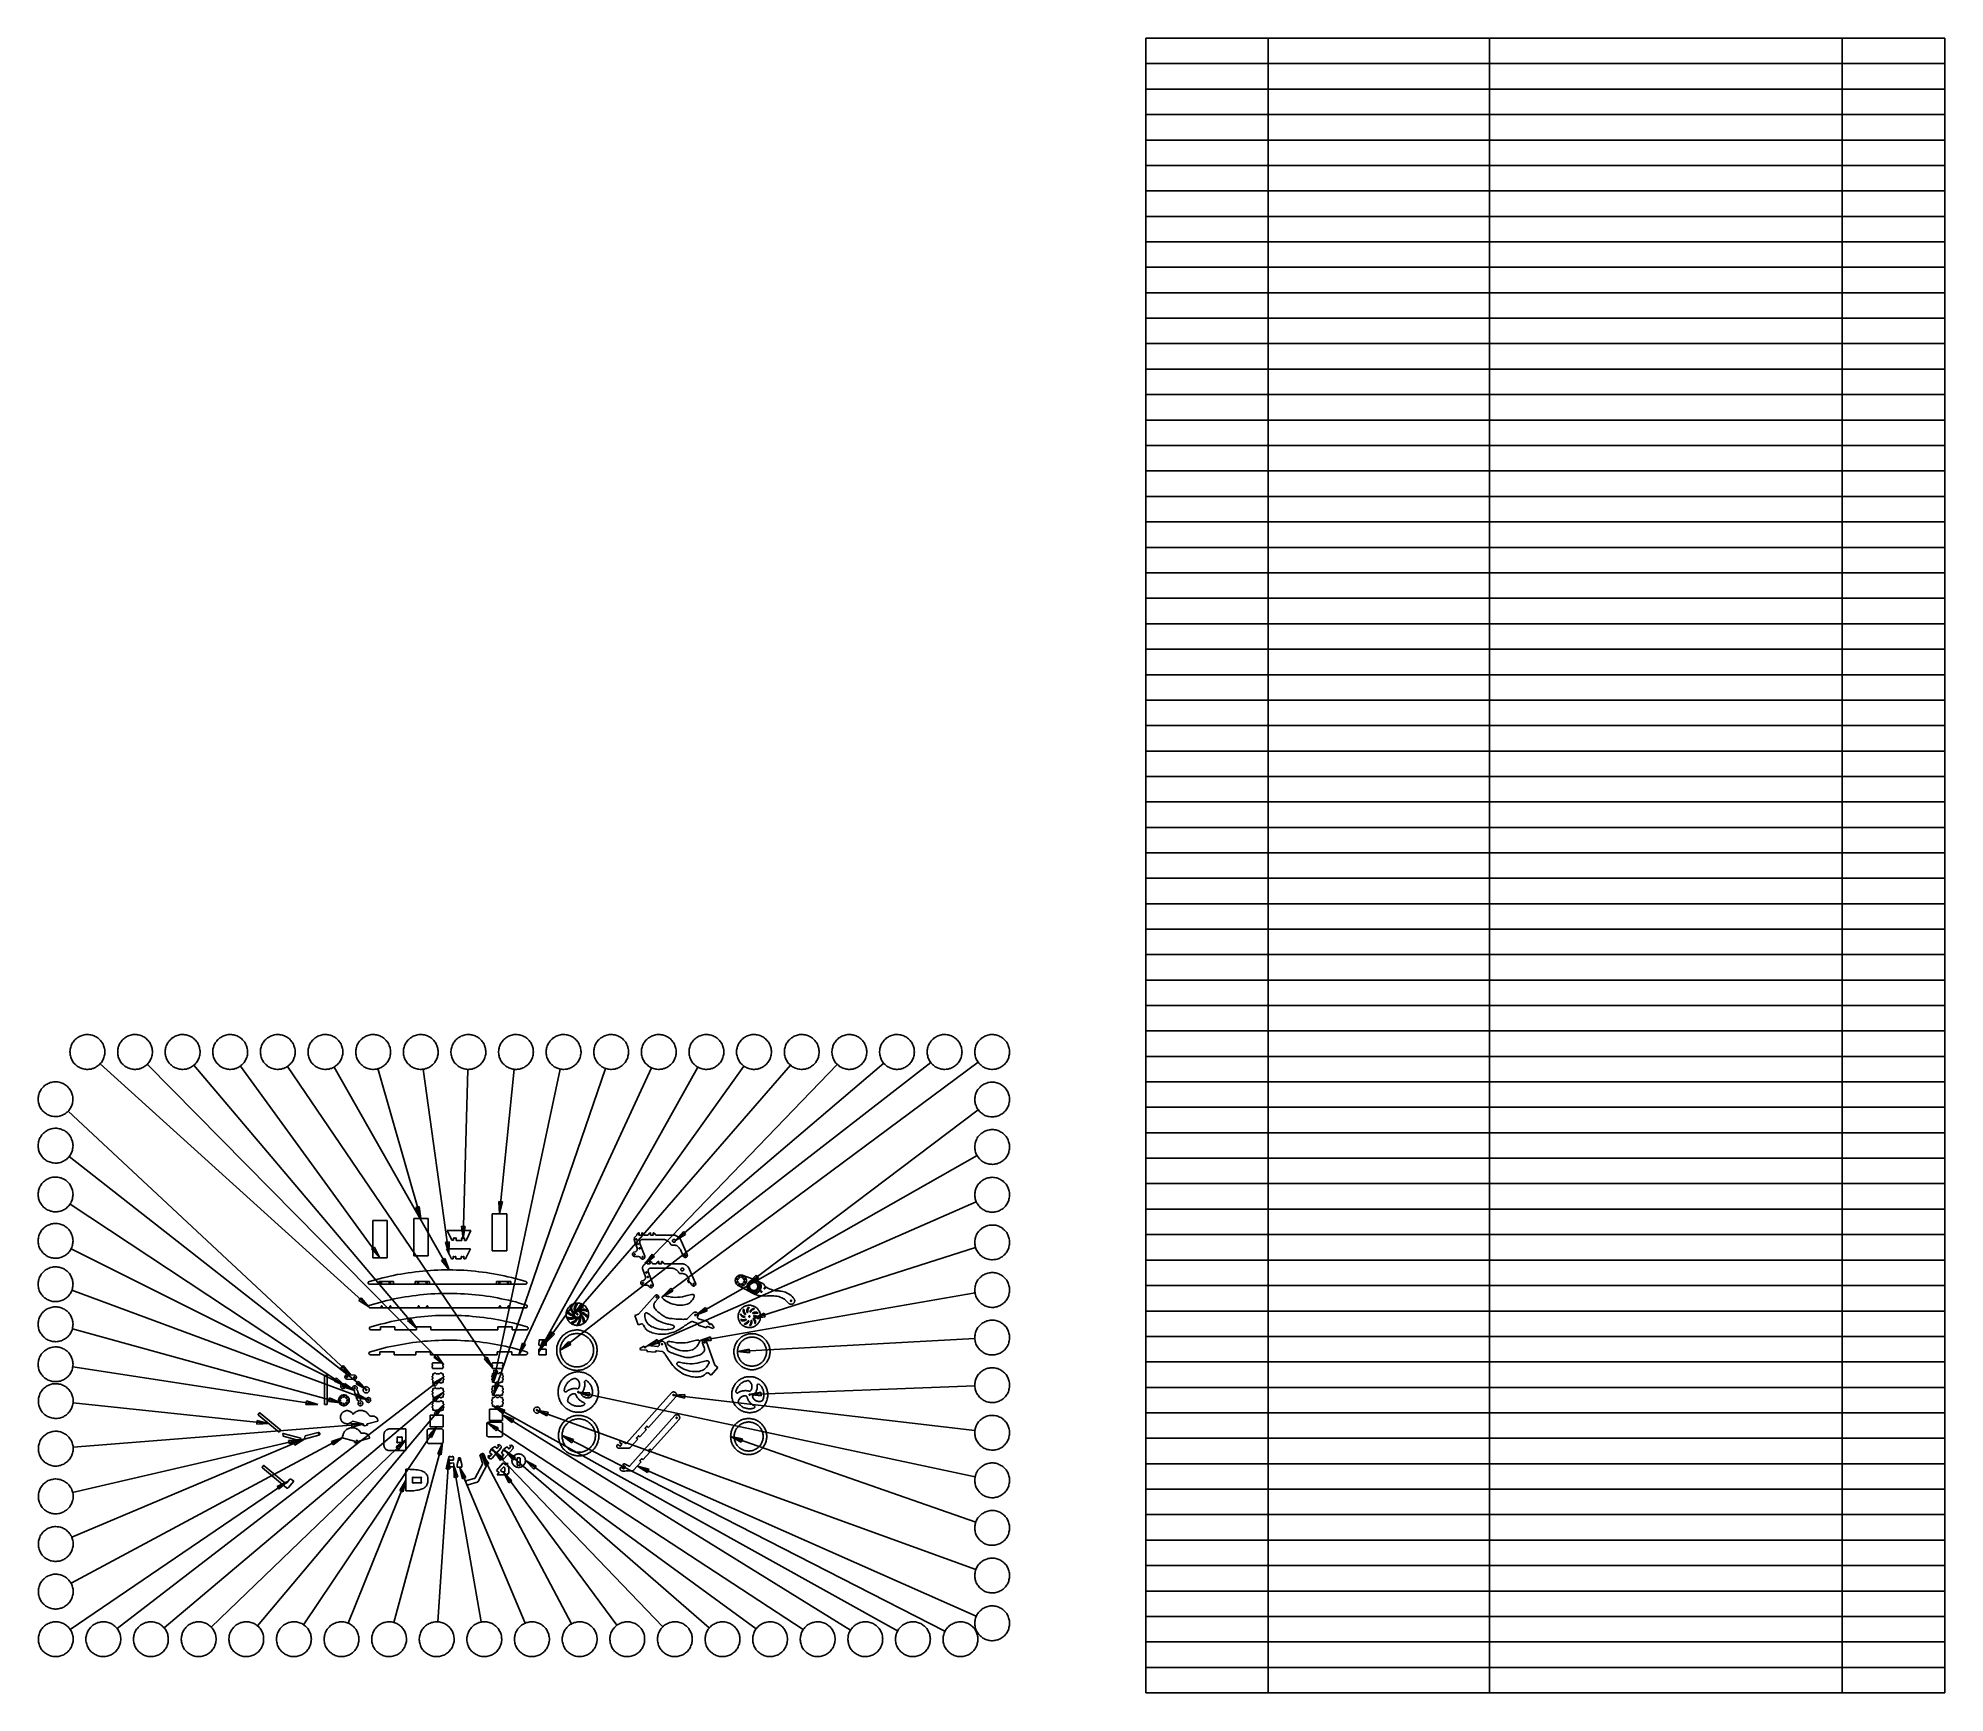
# Model space of a CAD drawing. Extents: x 9 to 432, y 44 to 411.
import ezdxf

# ---------------------------------------------------------------- set-up
doc = ezdxf.new("R2010")
doc.units = 0
doc.layers.get('0').update_dxf_attribs({"linetype": 'CONTINUOUS'})

msp = doc.modelspace()

# ---------------------------------------------------------------- linework, layer by layer
at = {"color": 7}
for p, q in [((255.072444, 44.194589), (255.072444, 411.224589)), ((255.072444, 411.224589), (432.251556, 411.224589)), ((282.194, 49.839033), (282.194, 411.224589)), ((331.300667, 49.839033), (331.300667, 411.224589)), ((409.504444, 49.839033), (409.504444, 411.224589)), ((432.251556, 411.224589), (432.251556, 44.194589)), ((255.072444, 405.580144), (432.251556, 405.580144)), ((255.072444, 399.907478), (432.251556, 399.907478)), ((255.072444, 394.263033), (432.251556, 394.263033)), ((255.072444, 388.618589), (432.251556, 388.618589)), ((255.072444, 382.974144), (432.251556, 382.974144)), ((255.072444, 377.3297), (432.251556, 377.3297)), ((255.072444, 371.685256), (432.251556, 371.685256)), ((255.072444, 366.040811), (432.251556, 366.040811)), ((255.072444, 360.396367), (432.251556, 360.396367)), ((255.072444, 354.751922), (432.251556, 354.751922)), ((255.072444, 349.107478), (432.251556, 349.107478)), ((255.072444, 343.463033), (432.251556, 343.463033)), ((255.072444, 337.790367), (432.251556, 337.790367)), ((255.072444, 332.145922), (432.251556, 332.145922)), ((255.072444, 326.501478), (432.251556, 326.501478)), ((255.072444, 320.857033), (432.251556, 320.857033)), ((255.072444, 315.212589), (432.251556, 315.212589)), ((255.072444, 309.568144), (432.251556, 309.568144)), ((255.072444, 303.9237), (432.251556, 303.9237)), ((255.072444, 298.279256), (432.251556, 298.279256)), ((255.072444, 292.634811), (432.251556, 292.634811)), ((255.072444, 286.990367), (432.251556, 286.990367)), ((255.072444, 281.345922), (432.251556, 281.345922)), ((255.072444, 275.701478), (432.251556, 275.701478)), ((255.072444, 270.028811), (432.251556, 270.028811)), ((255.072444, 264.384367), (432.251556, 264.384367)), ((255.072444, 258.739922), (432.251556, 258.739922)), ((255.072444, 253.095478), (432.251556, 253.095478)), ((255.072444, 247.451033), (432.251556, 247.451033)), ((255.072444, 241.806589), (432.251556, 241.806589)), ((255.072444, 236.162144), (432.251556, 236.162144)), ((255.072444, 230.5177), (432.251556, 230.5177)), ((255.072444, 224.873256), (432.251556, 224.873256)), ((255.072444, 219.228811), (432.251556, 219.228811)), ((255.072444, 213.584367), (432.251556, 213.584367)), ((255.072444, 207.968144), (432.251556, 207.968144)), ((255.072444, 202.295478), (432.251556, 202.295478)), ((255.072444, 196.651033), (432.251556, 196.651033)), ((255.072444, 191.006589), (432.251556, 191.006589)), ((16.453556, 186.462811), (16.481778, 186.716811)), ((16.481778, 186.208811), (16.453556, 186.462811)), ((16.481778, 186.716811), (16.51, 186.942589)), ((16.481778, 185.954811), (16.481778, 186.208811)), ((16.51, 186.942589), (16.566444, 187.196589)), ((16.566444, 187.196589), (16.622889, 187.450589)), ((16.622889, 187.450589), (16.707556, 187.676367)), ((16.707556, 187.676367), (16.792222, 187.902144)), ((16.792222, 187.902144), (16.905111, 188.127922)), ((16.905111, 188.127922), (17.018, 188.3537)), ((17.018, 188.3537), (17.159111, 188.551256)), ((17.159111, 188.551256), (17.300222, 188.748811)), ((17.300222, 188.748811), (17.469556, 188.946367)), ((17.469556, 188.946367), (17.638889, 189.143922)), ((17.638889, 189.143922), (17.836444, 189.285033)), ((17.836444, 189.285033), (18.034, 189.454367)), ((18.034, 189.454367), (18.231556, 189.595478)), ((18.231556, 189.595478), (18.457333, 189.736589)), ((18.457333, 189.736589), (18.683111, 189.849478)), ((18.683111, 189.849478), (18.908889, 189.934144)), ((18.908889, 189.934144), (19.134667, 190.018811)), ((19.134667, 190.018811), (19.388667, 190.103478)), ((19.388667, 190.103478), (19.614444, 190.1317)), ((19.614444, 190.1317), (19.868444, 190.188144)), ((19.868444, 190.188144), (20.122444, 190.216367)), ((20.122444, 190.216367), (20.376444, 190.216367)), ((20.376444, 190.216367), (20.602222, 190.188144)), ((20.602222, 190.188144), (20.856222, 190.159922)), ((20.856222, 190.159922), (21.110222, 190.1317)), ((21.110222, 190.1317), (21.364222, 190.075256)), ((21.364222, 190.075256), (21.59, 189.990589)), ((21.59, 189.990589), (21.815778, 189.905922)), ((21.815778, 189.905922), (22.041556, 189.793033)), ((22.041556, 189.793033), (22.267333, 189.680144)), ((22.267333, 189.680144), (22.493111, 189.539033)), ((22.493111, 189.539033), (22.690667, 189.397922)), ((22.690667, 189.397922), (22.888222, 189.228589)), ((22.888222, 189.228589), (23.057556, 189.059256)), ((23.057556, 189.059256), (23.226889, 188.889922)), ((23.226889, 188.889922), (23.396222, 188.692367)), ((23.396222, 188.692367), (23.537333, 188.494811)), ((23.537333, 188.494811), (23.678444, 188.269033)), ((23.678444, 188.269033), (23.791333, 188.071478)), ((23.791333, 188.071478), (23.876, 187.817478)), ((23.876, 187.817478), (23.988889, 187.5917)), ((23.988889, 187.5917), (24.045333, 187.365922)), ((24.045333, 187.365922), (24.101778, 187.111922)), ((24.101778, 187.111922), (24.158222, 186.857922)), ((24.158222, 186.857922), (24.186444, 186.632144)), ((24.186444, 186.124144), (24.158222, 185.870144)), ((24.186444, 186.632144), (24.186444, 186.378144)), ((24.186444, 186.378144), (24.186444, 186.124144)), ((27.036889, 186.716811), (27.065111, 186.942589)), ((27.036889, 186.462811), (27.036889, 186.716811)), ((27.036889, 186.208811), (27.036889, 186.462811)), ((27.036889, 185.954811), (27.036889, 186.208811)), ((27.065111, 186.942589), (27.121556, 187.196589)), ((27.121556, 187.196589), (27.178, 187.450589)), ((27.178, 187.450589), (27.262667, 187.676367)), ((27.262667, 187.676367), (27.347333, 187.902144)), ((27.347333, 187.902144), (27.460222, 188.127922)), ((27.460222, 188.127922), (27.573111, 188.3537)), ((27.573111, 188.3537), (27.714222, 188.551256)), ((27.714222, 188.551256), (27.855333, 188.748811)), ((27.855333, 188.748811), (28.024667, 188.946367)), ((28.024667, 188.946367), (28.194, 189.143922)), ((28.194, 189.143922), (28.391556, 189.285033)), ((28.391556, 189.285033), (28.589111, 189.454367)), ((28.589111, 189.454367), (28.786667, 189.595478)), ((28.786667, 189.595478), (29.012444, 189.736589)), ((29.012444, 189.736589), (29.238222, 189.849478)), ((29.238222, 189.849478), (29.464, 189.934144)), ((29.464, 189.934144), (29.689778, 190.018811)), ((29.689778, 190.018811), (29.943778, 190.103478)), ((29.943778, 190.103478), (30.169556, 190.1317)), ((30.169556, 190.1317), (30.423556, 190.188144)), ((30.423556, 190.188144), (30.677556, 190.216367)), ((30.677556, 190.216367), (30.931556, 190.216367)), ((30.931556, 190.216367), (31.185556, 190.188144)), ((31.185556, 190.188144), (31.411333, 190.159922)), ((31.411333, 190.159922), (31.665333, 190.1317)), ((31.665333, 190.1317), (31.919333, 190.075256)), ((31.919333, 190.075256), (32.145111, 189.990589)), ((32.145111, 189.990589), (32.370889, 189.905922)), ((32.370889, 189.905922), (32.596667, 189.793033)), ((32.596667, 189.793033), (32.822444, 189.680144)), ((32.822444, 189.680144), (33.048222, 189.539033)), ((33.048222, 189.539033), (33.245778, 189.397922)), ((33.245778, 189.397922), (33.443333, 189.228589)), ((33.443333, 189.228589), (33.612667, 189.059256)), ((33.612667, 189.059256), (33.782, 188.889922)), ((33.782, 188.889922), (33.951333, 188.692367)), ((33.951333, 188.692367), (34.092444, 188.494811)), ((34.092444, 188.494811), (34.233556, 188.269033)), ((34.233556, 188.269033), (34.346444, 188.071478)), ((34.346444, 188.071478), (34.431111, 187.817478)), ((34.431111, 187.817478), (34.544, 187.5917)), ((34.544, 187.5917), (34.600444, 187.365922)), ((34.600444, 187.365922), (34.656889, 187.111922)), ((34.656889, 187.111922), (34.713333, 186.857922)), ((34.713333, 186.857922), (34.741556, 186.632144)), ((34.741556, 186.124144), (34.713333, 185.870144)), ((34.741556, 186.632144), (34.741556, 186.378144)), ((34.741556, 186.378144), (34.741556, 186.124144)), ((37.592, 186.716811), (37.620222, 186.942589)), ((37.592, 186.462811), (37.592, 186.716811)), ((37.592, 186.208811), (37.592, 186.462811)), ((37.592, 185.954811), (37.592, 186.208811)), ((37.620222, 186.942589), (37.676667, 187.196589)), ((37.676667, 187.196589), (37.733111, 187.450589)), ((37.733111, 187.450589), (37.817778, 187.676367)), ((37.817778, 187.676367), (37.902444, 187.902144)), ((37.902444, 187.902144), (38.015333, 188.127922)), ((38.015333, 188.127922), (38.128222, 188.3537)), ((38.128222, 188.3537), (38.269333, 188.551256)), ((38.269333, 188.551256), (38.438667, 188.748811)), ((38.438667, 188.748811), (38.579778, 188.946367)), ((38.579778, 188.946367), (38.749111, 189.143922)), ((38.749111, 189.143922), (38.946667, 189.285033)), ((38.946667, 189.285033), (39.144222, 189.454367)), ((39.144222, 189.454367), (39.341778, 189.595478)), ((39.341778, 189.595478), (39.567556, 189.736589)), ((39.567556, 189.736589), (39.793333, 189.849478)), ((39.793333, 189.849478), (40.019111, 189.934144)), ((40.019111, 189.934144), (40.244889, 190.018811)), ((40.244889, 190.018811), (40.498889, 190.103478)), ((40.498889, 190.103478), (40.724667, 190.1317)), ((40.724667, 190.1317), (40.978667, 190.188144)), ((40.978667, 190.188144), (41.232667, 190.216367)), ((41.232667, 190.216367), (41.486667, 190.216367)), ((41.486667, 190.216367), (41.740667, 190.188144)), ((41.740667, 190.188144), (41.966444, 190.159922)), ((41.966444, 190.159922), (42.220444, 190.1317)), ((42.220444, 190.1317), (42.474444, 190.075256)), ((42.474444, 190.075256), (42.700222, 189.990589)), ((42.700222, 189.990589), (42.926, 189.905922)), ((42.926, 189.905922), (43.151778, 189.793033)), ((43.151778, 189.793033), (43.377556, 189.680144)), ((43.377556, 189.680144), (43.603333, 189.539033)), ((43.603333, 189.539033), (43.800889, 189.397922)), ((43.800889, 189.397922), (43.998444, 189.228589)), ((43.998444, 189.228589), (44.167778, 189.059256)), ((44.167778, 189.059256), (44.337111, 188.889922)), ((44.337111, 188.889922), (44.506444, 188.692367)), ((44.506444, 188.692367), (44.647556, 188.494811)), ((44.647556, 188.494811), (44.788667, 188.269033)), ((44.788667, 188.269033), (44.901556, 188.071478)), ((44.901556, 188.071478), (45.014444, 187.817478)), ((45.014444, 187.817478), (45.099111, 187.5917)), ((45.099111, 187.5917), (45.155556, 187.365922)), ((45.155556, 187.365922), (45.212, 187.111922)), ((45.212, 187.111922), (45.268444, 186.857922)), ((45.268444, 186.857922), (45.296667, 186.632144)), ((45.296667, 186.124144), (45.268444, 185.870144)), ((45.296667, 186.632144), (45.296667, 186.378144)), ((45.296667, 186.378144), (45.296667, 186.124144)), ((48.147111, 186.716811), (48.175333, 186.942589)), ((48.147111, 186.462811), (48.147111, 186.716811)), ((48.147111, 186.208811), (48.147111, 186.462811)), ((48.147111, 185.954811), (48.147111, 186.208811)), ((48.175333, 186.942589), (48.231778, 187.196589)), ((48.231778, 187.196589), (48.288222, 187.450589)), ((48.288222, 187.450589), (48.372889, 187.676367)), ((48.372889, 187.676367), (48.457556, 187.902144)), ((48.457556, 187.902144), (48.570444, 188.127922)), ((48.570444, 188.127922), (48.683333, 188.3537)), ((48.683333, 188.3537), (48.824444, 188.551256)), ((48.824444, 188.551256), (48.993778, 188.748811)), ((48.993778, 188.748811), (49.134889, 188.946367)), ((49.134889, 188.946367), (49.304222, 189.143922)), ((49.304222, 189.143922), (49.501778, 189.285033)), ((49.501778, 189.285033), (49.699333, 189.454367)), ((49.699333, 189.454367), (49.896889, 189.595478)), ((49.896889, 189.595478), (50.122667, 189.736589)), ((50.122667, 189.736589), (50.348444, 189.849478)), ((50.348444, 189.849478), (50.574222, 189.934144)), ((50.574222, 189.934144), (50.8, 190.018811)), ((50.8, 190.018811), (51.054, 190.103478)), ((51.054, 190.103478), (51.279778, 190.1317)), ((51.279778, 190.1317), (51.533778, 190.188144)), ((51.533778, 190.188144), (51.787778, 190.216367)), ((51.787778, 190.216367), (52.041778, 190.216367)), ((52.041778, 190.216367), (52.295778, 190.188144)), ((52.295778, 190.188144), (52.521556, 190.159922)), ((52.521556, 190.159922), (52.775556, 190.1317)), ((52.775556, 190.1317), (53.029556, 190.075256)), ((53.029556, 190.075256), (53.255333, 189.990589)), ((53.255333, 189.990589), (53.509333, 189.905922)), ((53.509333, 189.905922), (53.735111, 189.793033)), ((53.735111, 189.793033), (53.932667, 189.680144)), ((53.932667, 189.680144), (54.158444, 189.539033)), ((54.158444, 189.539033), (54.356, 189.397922)), ((54.356, 189.397922), (54.553556, 189.228589)), ((54.553556, 189.228589), (54.722889, 189.059256)), ((54.722889, 189.059256), (54.892222, 188.889922)), ((54.892222, 188.889922), (55.061556, 188.692367)), ((55.061556, 188.692367), (55.202667, 188.494811)), ((55.202667, 188.494811), (55.343778, 188.269033)), ((55.343778, 188.269033), (55.456667, 188.071478)), ((55.456667, 188.071478), (55.569556, 187.817478)), ((55.569556, 187.817478), (55.654222, 187.5917)), ((55.654222, 187.5917), (55.710667, 187.365922)), ((55.710667, 187.365922), (55.767111, 187.111922)), ((55.767111, 187.111922), (55.823556, 186.857922)), ((55.823556, 186.857922), (55.851778, 186.632144)), ((55.851778, 186.124144), (55.823556, 185.870144)), ((55.851778, 186.632144), (55.851778, 186.378144)), ((55.851778, 186.378144), (55.851778, 186.124144)), ((58.702222, 186.716811), (58.730444, 186.942589)), ((58.702222, 186.462811), (58.702222, 186.716811)), ((58.702222, 186.208811), (58.702222, 186.462811)), ((58.702222, 185.954811), (58.702222, 186.208811)), ((58.730444, 186.942589), (58.786889, 187.196589)), ((58.786889, 187.196589), (58.843333, 187.450589)), ((58.843333, 187.450589), (58.928, 187.676367)), ((58.928, 187.676367), (59.012667, 187.902144)), ((59.012667, 187.902144), (59.125556, 188.127922)), ((59.125556, 188.127922), (59.238444, 188.3537)), ((59.238444, 188.3537), (59.379556, 188.551256)), ((59.379556, 188.551256), (59.548889, 188.748811)), ((59.548889, 188.748811), (59.69, 188.946367)), ((59.69, 188.946367), (59.887556, 189.143922)), ((59.887556, 189.143922), (60.056889, 189.285033)), ((60.056889, 189.285033), (60.254444, 189.454367)), ((60.254444, 189.454367), (60.452, 189.595478)), ((60.452, 189.595478), (60.677778, 189.736589)), ((60.677778, 189.736589), (60.903556, 189.849478)), ((60.903556, 189.849478), (61.129333, 189.934144)), ((61.129333, 189.934144), (61.355111, 190.018811)), ((61.355111, 190.018811), (61.609111, 190.103478)), ((61.609111, 190.103478), (61.834889, 190.1317)), ((61.834889, 190.1317), (62.088889, 190.188144)), ((62.088889, 190.188144), (62.342889, 190.216367)), ((62.342889, 190.216367), (62.596889, 190.216367)), ((62.596889, 190.216367), (62.850889, 190.188144)), ((62.850889, 190.188144), (63.104889, 190.159922)), ((63.104889, 190.159922), (63.330667, 190.1317)), ((63.330667, 190.1317), (63.584667, 190.075256)), ((63.584667, 190.075256), (63.810444, 189.990589)), ((63.810444, 189.990589), (64.064444, 189.905922)), ((64.064444, 189.905922), (64.290222, 189.793033)), ((64.290222, 189.793033), (64.487778, 189.680144)), ((64.487778, 189.680144), (64.713556, 189.539033)), ((64.713556, 189.539033), (64.911111, 189.397922)), ((64.911111, 189.397922), (65.108667, 189.228589)), ((65.108667, 189.228589), (65.278, 189.059256)), ((65.278, 189.059256), (65.447333, 188.889922)), ((65.447333, 188.889922), (65.616667, 188.692367)), ((65.616667, 188.692367), (65.757778, 188.494811)), ((65.757778, 188.494811), (65.898889, 188.269033)), ((65.898889, 188.269033), (66.011778, 188.071478)), ((66.011778, 188.071478), (66.124667, 187.817478)), ((66.124667, 187.817478), (66.209333, 187.5917)), ((66.209333, 187.5917), (66.265778, 187.365922)), ((66.265778, 187.365922), (66.322222, 187.111922)), ((66.322222, 187.111922), (66.378667, 186.857922)), ((66.378667, 186.857922), (66.406889, 186.632144)), ((66.406889, 186.124144), (66.378667, 185.870144)), ((66.406889, 186.632144), (66.406889, 186.378144)), ((66.406889, 186.378144), (66.406889, 186.124144)), ((69.257333, 186.716811), (69.285556, 186.942589)), ((69.257333, 186.462811), (69.257333, 186.716811)), ((69.257333, 186.208811), (69.257333, 186.462811)), ((69.257333, 185.954811), (69.257333, 186.208811)), ((69.285556, 186.942589), (69.342, 187.196589)), ((69.342, 187.196589), (69.398444, 187.450589)), ((69.398444, 187.450589), (69.483111, 187.676367)), ((69.483111, 187.676367), (69.567778, 187.902144)), ((69.567778, 187.902144), (69.680667, 188.127922)), ((69.680667, 188.127922), (69.821778, 188.3537)), ((69.821778, 188.3537), (69.934667, 188.551256)), ((69.934667, 188.551256), (70.104, 188.748811)), ((70.104, 188.748811), (70.245111, 188.946367)), ((70.245111, 188.946367), (70.442667, 189.143922)), ((70.442667, 189.143922), (70.612, 189.285033)), ((70.612, 189.285033), (70.809556, 189.454367)), ((70.809556, 189.454367), (71.007111, 189.595478)), ((71.007111, 189.595478), (71.232889, 189.736589)), ((71.232889, 189.736589), (71.458667, 189.849478)), ((71.458667, 189.849478), (71.684444, 189.934144)), ((71.684444, 189.934144), (71.910222, 190.018811)), ((71.910222, 190.018811), (72.164222, 190.103478)), ((72.164222, 190.103478), (72.418222, 190.1317)), ((72.418222, 190.1317), (72.644, 190.188144)), ((72.644, 190.188144), (72.898, 190.216367)), ((72.898, 190.216367), (73.152, 190.216367)), ((73.152, 190.216367), (73.406, 190.188144)), ((73.406, 190.188144), (73.66, 190.159922)), ((73.66, 190.159922), (73.885778, 190.1317)), ((73.885778, 190.1317), (74.139778, 190.075256)), ((74.139778, 190.075256), (74.365556, 189.990589)), ((74.365556, 189.990589), (74.619556, 189.905922)), ((74.619556, 189.905922), (74.845333, 189.793033)), ((74.845333, 189.793033), (75.042889, 189.680144)), ((75.042889, 189.680144), (75.268667, 189.539033)), ((75.268667, 189.539033), (75.466222, 189.397922)), ((75.466222, 189.397922), (75.663778, 189.228589)), ((75.663778, 189.228589), (75.833111, 189.059256)), ((75.833111, 189.059256), (76.002444, 188.889922)), ((76.002444, 188.889922), (76.171778, 188.692367)), ((76.171778, 188.692367), (76.312889, 188.494811)), ((76.312889, 188.494811), (76.454, 188.269033)), ((76.454, 188.269033), (76.566889, 188.071478)), ((76.566889, 188.071478), (76.679778, 187.817478)), ((76.679778, 187.817478), (76.764444, 187.5917)), ((76.764444, 187.5917), (76.820889, 187.365922)), ((76.820889, 187.365922), (76.877333, 187.111922)), ((76.877333, 187.111922), (76.933778, 186.857922)), ((76.933778, 186.857922), (76.962, 186.632144)), ((76.962, 186.124144), (76.933778, 185.870144)), ((76.962, 186.632144), (76.962, 186.378144)), ((76.962, 186.378144), (76.962, 186.124144)), ((79.840667, 186.462811), (79.868889, 186.716811)), ((79.840667, 186.208811), (79.840667, 186.462811)), ((79.868889, 185.954811), (79.840667, 186.208811)), ((79.868889, 186.716811), (79.897111, 186.942589)), ((79.897111, 186.942589), (79.925333, 187.196589)), ((79.925333, 187.196589), (80.01, 187.450589)), ((80.01, 187.450589), (80.066444, 187.676367)), ((80.066444, 187.676367), (80.179333, 187.902144)), ((80.179333, 187.902144), (80.292222, 188.127922)), ((80.292222, 188.127922), (80.405111, 188.3537)), ((80.405111, 188.3537), (80.546222, 188.551256)), ((80.546222, 188.551256), (80.687333, 188.748811)), ((80.687333, 188.748811), (80.856667, 188.946367)), ((80.856667, 188.946367), (81.026, 189.143922)), ((81.026, 189.143922), (81.223556, 189.285033)), ((81.223556, 189.285033), (81.392889, 189.454367)), ((81.392889, 189.454367), (81.618667, 189.595478)), ((81.618667, 189.595478), (81.816222, 189.736589)), ((81.816222, 189.736589), (82.042, 189.849478)), ((82.042, 189.849478), (82.267778, 189.934144)), ((82.267778, 189.934144), (82.521778, 190.018811)), ((82.521778, 190.018811), (82.747556, 190.103478)), ((82.747556, 190.103478), (83.001556, 190.1317)), ((83.001556, 190.1317), (83.255556, 190.188144)), ((83.255556, 190.188144), (83.481333, 190.216367)), ((83.481333, 190.216367), (83.735333, 190.216367)), ((83.735333, 190.216367), (83.989333, 190.188144)), ((83.989333, 190.188144), (84.243333, 190.159922)), ((84.243333, 190.159922), (84.497333, 190.1317)), ((84.497333, 190.1317), (84.723111, 190.075256)), ((84.723111, 190.075256), (84.977111, 189.990589)), ((84.977111, 189.990589), (85.202889, 189.905922)), ((85.202889, 189.905922), (85.428667, 189.793033)), ((85.428667, 189.793033), (85.654444, 189.680144)), ((85.654444, 189.680144), (85.852, 189.539033)), ((85.852, 189.539033), (86.049556, 189.397922)), ((86.049556, 189.397922), (86.247111, 189.228589)), ((86.247111, 189.228589), (86.444667, 189.059256)), ((86.444667, 189.059256), (86.614, 188.889922)), ((86.614, 188.889922), (86.755111, 188.692367)), ((86.755111, 188.692367), (86.924444, 188.494811)), ((86.924444, 188.494811), (87.037333, 188.269033)), ((87.037333, 188.269033), (87.150222, 188.071478)), ((87.150222, 188.071478), (87.263111, 187.817478)), ((87.263111, 187.817478), (87.347778, 187.5917)), ((87.347778, 187.5917), (87.432444, 187.365922)), ((87.432444, 187.365922), (87.488889, 187.111922)), ((87.488889, 187.111922), (87.517111, 186.857922)), ((87.517111, 186.857922), (87.545333, 186.632144)), ((87.545333, 186.124144), (87.517111, 185.870144)), ((87.545333, 186.632144), (87.573556, 186.378144)), ((87.573556, 186.378144), (87.545333, 186.124144)), ((90.395778, 186.462811), (90.424, 186.716811)), ((90.395778, 186.208811), (90.395778, 186.462811)), ((90.424, 185.954811), (90.395778, 186.208811)), ((90.424, 186.716811), (90.452222, 186.942589)), ((90.452222, 186.942589), (90.480444, 187.196589)), ((90.480444, 187.196589), (90.565111, 187.450589)), ((90.565111, 187.450589), (90.621556, 187.676367)), ((90.621556, 187.676367), (90.734444, 187.902144)), ((90.734444, 187.902144), (90.847333, 188.127922)), ((90.847333, 188.127922), (90.960222, 188.3537)), ((90.960222, 188.3537), (91.101333, 188.551256)), ((91.101333, 188.551256), (91.242444, 188.748811)), ((91.242444, 188.748811), (91.411778, 188.946367)), ((91.411778, 188.946367), (91.581111, 189.143922)), ((91.581111, 189.143922), (91.778667, 189.285033)), ((91.778667, 189.285033), (91.976222, 189.454367)), ((91.976222, 189.454367), (92.173778, 189.595478)), ((92.173778, 189.595478), (92.371333, 189.736589)), ((92.371333, 189.736589), (92.597111, 189.849478)), ((92.597111, 189.849478), (92.822889, 189.934144)), ((92.822889, 189.934144), (93.076889, 190.018811)), ((93.076889, 190.018811), (93.302667, 190.103478)), ((93.302667, 190.103478), (93.556667, 190.1317)), ((93.556667, 190.1317), (93.810667, 190.188144)), ((93.810667, 190.188144), (94.064667, 190.216367)), ((94.064667, 190.216367), (94.290444, 190.216367)), ((94.290444, 190.216367), (94.544444, 190.188144)), ((94.544444, 190.188144), (94.798444, 190.159922)), ((94.798444, 190.159922), (95.052444, 190.1317)), ((95.052444, 190.1317), (95.278222, 190.075256)), ((95.278222, 190.075256), (95.532222, 189.990589)), ((95.532222, 189.990589), (95.758, 189.905922)), ((95.758, 189.905922), (95.983778, 189.793033)), ((95.983778, 189.793033), (96.209556, 189.680144)), ((96.209556, 189.680144), (96.407111, 189.539033)), ((96.407111, 189.539033), (96.632889, 189.397922)), ((96.632889, 189.397922), (96.802222, 189.228589)), ((96.802222, 189.228589), (96.999778, 189.059256)), ((96.999778, 189.059256), (97.169111, 188.889922)), ((97.169111, 188.889922), (97.310222, 188.692367)), ((97.310222, 188.692367), (97.479556, 188.494811)), ((97.479556, 188.494811), (97.592444, 188.269033)), ((97.592444, 188.269033), (97.705333, 188.071478)), ((97.705333, 188.071478), (97.818222, 187.817478)), ((97.818222, 187.817478), (97.902889, 187.5917)), ((97.902889, 187.5917), (97.987556, 187.365922)), ((97.987556, 187.365922), (98.044, 187.111922)), ((98.044, 187.111922), (98.072222, 186.857922)), ((98.072222, 186.857922), (98.100444, 186.632144)), ((98.100444, 186.632144), (98.128667, 186.378144)), ((98.128667, 186.378144), (98.100444, 186.124144)), ((98.100444, 186.124144), (98.100444, 185.870144)), ((100.950889, 186.462811), (100.979111, 186.716811)), ((100.950889, 186.208811), (100.950889, 186.462811)), ((100.979111, 185.954811), (100.950889, 186.208811)), ((100.979111, 186.716811), (101.007333, 186.942589)), ((101.007333, 186.942589), (101.063778, 187.196589)), ((101.063778, 187.196589), (101.120222, 187.450589)), ((101.120222, 187.450589), (101.204889, 187.676367)), ((101.204889, 187.676367), (101.289556, 187.902144)), ((101.289556, 187.902144), (101.402444, 188.127922)), ((101.402444, 188.127922), (101.515333, 188.3537)), ((101.515333, 188.3537), (101.656444, 188.551256)), ((101.656444, 188.551256), (101.797556, 188.748811)), ((101.797556, 188.748811), (101.966889, 188.946367)), ((101.966889, 188.946367), (102.136222, 189.143922)), ((102.136222, 189.143922), (102.333778, 189.285033)), ((102.333778, 189.285033), (102.531333, 189.454367)), ((102.531333, 189.454367), (102.728889, 189.595478)), ((102.728889, 189.595478), (102.954667, 189.736589)), ((102.954667, 189.736589), (103.152222, 189.849478)), ((103.152222, 189.849478), (103.406222, 189.934144)), ((103.406222, 189.934144), (103.632, 190.018811)), ((103.632, 190.018811), (103.857778, 190.103478)), ((103.857778, 190.103478), (104.111778, 190.1317)), ((104.111778, 190.1317), (104.365778, 190.188144)), ((104.365778, 190.188144), (104.619778, 190.216367)), ((104.619778, 190.216367), (104.845556, 190.216367)), ((104.845556, 190.216367), (105.099556, 190.188144)), ((105.099556, 190.188144), (105.353556, 190.159922)), ((105.353556, 190.159922), (105.607556, 190.1317)), ((105.607556, 190.1317), (105.833333, 190.075256)), ((105.833333, 190.075256), (106.087333, 189.990589)), ((106.087333, 189.990589), (106.313111, 189.905922)), ((106.313111, 189.905922), (106.538889, 189.793033)), ((106.538889, 189.793033), (106.764667, 189.680144)), ((106.764667, 189.680144), (106.962222, 189.539033)), ((106.962222, 189.539033), (107.188, 189.397922)), ((107.188, 189.397922), (107.357333, 189.228589)), ((107.357333, 189.228589), (107.554889, 189.059256)), ((107.554889, 189.059256), (107.724222, 188.889922)), ((107.724222, 188.889922), (107.893556, 188.692367)), ((107.893556, 188.692367), (108.034667, 188.494811)), ((108.034667, 188.494811), (108.147556, 188.269033)), ((108.147556, 188.269033), (108.288667, 188.071478)), ((108.288667, 188.071478), (108.373333, 187.817478)), ((108.373333, 187.817478), (108.458, 187.5917)), ((108.458, 187.5917), (108.542667, 187.365922)), ((108.542667, 187.365922), (108.599111, 187.111922)), ((108.599111, 187.111922), (108.627333, 186.857922)), ((108.627333, 186.857922), (108.655556, 186.632144)), ((108.655556, 186.632144), (108.683778, 186.378144)), ((108.683778, 186.378144), (108.655556, 186.124144)), ((108.655556, 186.124144), (108.655556, 185.870144)), ((111.506, 186.462811), (111.534222, 186.716811)), ((111.506, 186.208811), (111.506, 186.462811)), ((111.534222, 185.954811), (111.506, 186.208811)), ((111.534222, 186.716811), (111.562444, 186.942589)), ((111.562444, 186.942589), (111.618889, 187.196589)), ((111.618889, 187.196589), (111.675333, 187.450589)), ((111.675333, 187.450589), (111.76, 187.676367)), ((111.76, 187.676367), (111.844667, 187.902144)), ((111.844667, 187.902144), (111.957556, 188.127922)), ((111.957556, 188.127922), (112.070444, 188.3537)), ((112.070444, 188.3537), (112.211556, 188.551256)), ((112.211556, 188.551256), (112.352667, 188.748811)), ((112.352667, 188.748811), (112.522, 188.946367)), ((112.522, 188.946367), (112.691333, 189.143922)), ((112.691333, 189.143922), (112.888889, 189.285033)), ((112.888889, 189.285033), (113.086444, 189.454367)), ((113.086444, 189.454367), (113.284, 189.595478)), ((113.284, 189.595478), (113.509778, 189.736589)), ((113.509778, 189.736589), (113.707333, 189.849478)), ((113.707333, 189.849478), (113.961333, 189.934144)), ((113.961333, 189.934144), (114.187111, 190.018811)), ((114.187111, 190.018811), (114.412889, 190.103478)), ((114.412889, 190.103478), (114.666889, 190.1317)), ((114.666889, 190.1317), (114.920889, 190.188144)), ((114.920889, 190.188144), (115.174889, 190.216367)), ((115.174889, 190.216367), (115.400667, 190.216367)), ((115.400667, 190.216367), (115.654667, 190.188144)), ((115.654667, 190.188144), (115.908667, 190.159922)), ((115.908667, 190.159922), (116.162667, 190.1317)), ((116.162667, 190.1317), (116.388444, 190.075256)), ((116.388444, 190.075256), (116.642444, 189.990589)), ((116.642444, 189.990589), (116.868222, 189.905922)), ((116.868222, 189.905922), (117.094, 189.793033)), ((117.094, 189.793033), (117.319778, 189.680144)), ((117.319778, 189.680144), (117.545556, 189.539033)), ((117.545556, 189.539033), (117.743111, 189.397922)), ((117.743111, 189.397922), (117.940667, 189.228589)), ((117.940667, 189.228589), (118.11, 189.059256)), ((118.11, 189.059256), (118.279333, 188.889922)), ((118.279333, 188.889922), (118.448667, 188.692367)), ((118.448667, 188.692367), (118.589778, 188.494811)), ((118.589778, 188.494811), (118.702667, 188.269033)), ((118.702667, 188.269033), (118.843778, 188.071478)), ((118.843778, 188.071478), (118.928444, 187.817478)), ((118.928444, 187.817478), (119.013111, 187.5917)), ((119.013111, 187.5917), (119.097778, 187.365922)), ((119.097778, 187.365922), (119.154222, 187.111922)), ((119.154222, 187.111922), (119.182444, 186.857922)), ((119.182444, 186.857922), (119.210667, 186.632144)), ((119.210667, 186.632144), (119.238889, 186.378144)), ((119.238889, 186.378144), (119.210667, 186.124144)), ((119.210667, 186.124144), (119.210667, 185.870144)), ((122.061111, 186.462811), (122.089333, 186.716811)), ((122.061111, 186.208811), (122.061111, 186.462811)), ((122.089333, 185.954811), (122.061111, 186.208811)), ((122.089333, 186.716811), (122.117556, 186.942589)), ((122.117556, 186.942589), (122.174, 187.196589)), ((122.174, 187.196589), (122.230444, 187.450589)), ((122.230444, 187.450589), (122.315111, 187.676367)), ((122.315111, 187.676367), (122.399778, 187.902144)), ((122.399778, 187.902144), (122.512667, 188.127922)), ((122.512667, 188.127922), (122.625556, 188.3537)), ((122.625556, 188.3537), (122.766667, 188.551256)), ((122.766667, 188.551256), (122.907778, 188.748811)), ((122.907778, 188.748811), (123.077111, 188.946367)), ((123.077111, 188.946367), (123.246444, 189.143922)), ((123.246444, 189.143922), (123.444, 189.285033)), ((123.444, 189.285033), (123.641556, 189.454367)), ((123.641556, 189.454367), (123.839111, 189.595478)), ((123.839111, 189.595478), (124.064889, 189.736589)), ((124.064889, 189.736589), (124.290667, 189.849478)), ((124.290667, 189.849478), (124.516444, 189.934144)), ((124.516444, 189.934144), (124.742222, 190.018811)), ((124.742222, 190.018811), (124.968, 190.103478)), ((124.968, 190.103478), (125.222, 190.1317)), ((125.222, 190.1317), (125.476, 190.188144)), ((125.476, 190.188144), (125.73, 190.216367)), ((125.73, 190.216367), (125.984, 190.216367)), ((125.984, 190.216367), (126.209778, 190.188144)), ((126.209778, 190.188144), (126.463778, 190.159922)), ((126.463778, 190.159922), (126.717778, 190.1317)), ((126.717778, 190.1317), (126.971778, 190.075256)), ((126.971778, 190.075256), (127.197556, 189.990589)), ((127.197556, 189.990589), (127.423333, 189.905922)), ((127.423333, 189.905922), (127.649111, 189.793033)), ((127.649111, 189.793033), (127.874889, 189.680144)), ((127.874889, 189.680144), (128.100667, 189.539033)), ((128.100667, 189.539033), (128.298222, 189.397922)), ((128.298222, 189.397922), (128.495778, 189.228589)), ((128.495778, 189.228589), (128.665111, 189.059256)), ((128.665111, 189.059256), (128.834444, 188.889922)), ((128.834444, 188.889922), (129.003778, 188.692367)), ((129.003778, 188.692367), (129.144889, 188.494811)), ((129.144889, 188.494811), (129.257778, 188.269033)), ((129.257778, 188.269033), (129.398889, 188.071478)), ((129.398889, 188.071478), (129.483556, 187.817478)), ((129.483556, 187.817478), (129.568222, 187.5917)), ((129.568222, 187.5917), (129.652889, 187.365922)), ((129.652889, 187.365922), (129.709333, 187.111922)), ((129.709333, 187.111922), (129.765778, 186.857922)), ((129.765778, 186.857922), (129.765778, 186.632144)), ((129.765778, 186.632144), (129.794, 186.378144)), ((129.794, 186.124144), (129.765778, 185.870144)), ((129.794, 186.378144), (129.794, 186.124144)), ((132.616222, 186.462811), (132.644444, 186.716811)), ((132.616222, 186.208811), (132.616222, 186.462811)), ((132.644444, 185.954811), (132.616222, 186.208811)), ((132.644444, 186.716811), (132.672667, 186.942589)), ((132.672667, 186.942589), (132.729111, 187.196589)), ((132.729111, 187.196589), (132.785556, 187.450589)), ((132.785556, 187.450589), (132.870222, 187.676367)), ((132.870222, 187.676367), (132.954889, 187.902144)), ((132.954889, 187.902144), (133.067778, 188.127922)), ((133.067778, 188.127922), (133.180667, 188.3537)), ((133.180667, 188.3537), (133.321778, 188.551256)), ((133.321778, 188.551256), (133.462889, 188.748811)), ((133.462889, 188.748811), (133.632222, 188.946367)), ((133.632222, 188.946367), (133.801556, 189.143922)), ((133.801556, 189.143922), (133.999111, 189.285033)), ((133.999111, 189.285033), (134.196667, 189.454367)), ((134.196667, 189.454367), (134.394222, 189.595478)), ((134.394222, 189.595478), (134.62, 189.736589)), ((134.62, 189.736589), (134.845778, 189.849478)), ((134.845778, 189.849478), (135.071556, 189.934144)), ((135.071556, 189.934144), (135.297333, 190.018811)), ((135.297333, 190.018811), (135.551333, 190.103478)), ((135.551333, 190.103478), (135.777111, 190.1317)), ((135.777111, 190.1317), (136.031111, 190.188144)), ((136.031111, 190.188144), (136.285111, 190.216367)), ((136.285111, 190.216367), (136.539111, 190.216367)), ((136.539111, 190.216367), (136.764889, 190.188144)), ((136.764889, 190.188144), (137.018889, 190.159922)), ((137.018889, 190.159922), (137.272889, 190.1317)), ((137.272889, 190.1317), (137.526889, 190.075256)), ((137.526889, 190.075256), (137.752667, 189.990589)), ((137.752667, 189.990589), (137.978444, 189.905922)), ((137.978444, 189.905922), (138.204222, 189.793033)), ((138.204222, 189.793033), (138.43, 189.680144)), ((138.43, 189.680144), (138.655778, 189.539033)), ((138.655778, 189.539033), (138.853333, 189.397922)), ((138.853333, 189.397922), (139.050889, 189.228589)), ((139.050889, 189.228589), (139.220222, 189.059256)), ((139.220222, 189.059256), (139.389556, 188.889922)), ((139.389556, 188.889922), (139.558889, 188.692367)), ((139.558889, 188.692367), (139.7, 188.494811)), ((139.7, 188.494811), (139.841111, 188.269033)), ((139.841111, 188.269033), (139.954, 188.071478)), ((139.954, 188.071478), (140.038667, 187.817478)), ((140.038667, 187.817478), (140.151556, 187.5917)), ((140.151556, 187.5917), (140.208, 187.365922)), ((140.208, 187.365922), (140.264444, 187.111922)), ((140.264444, 187.111922), (140.320889, 186.857922)), ((140.320889, 186.857922), (140.349111, 186.632144)), ((140.349111, 186.124144), (140.320889, 185.870144)), ((140.349111, 186.632144), (140.349111, 186.378144)), ((140.349111, 186.378144), (140.349111, 186.124144)), ((143.199556, 186.716811), (143.227778, 186.942589)), ((143.199556, 186.462811), (143.199556, 186.716811)), ((143.199556, 186.208811), (143.199556, 186.462811)), ((143.199556, 185.954811), (143.199556, 186.208811)), ((143.227778, 186.942589), (143.284222, 187.196589)), ((143.284222, 187.196589), (143.340667, 187.450589)), ((143.340667, 187.450589), (143.425333, 187.676367)), ((143.425333, 187.676367), (143.51, 187.902144)), ((143.51, 187.902144), (143.622889, 188.127922)), ((143.622889, 188.127922), (143.735778, 188.3537)), ((143.735778, 188.3537), (143.876889, 188.551256)), ((143.876889, 188.551256), (144.018, 188.748811)), ((144.018, 188.748811), (144.187333, 188.946367)), ((144.187333, 188.946367), (144.356667, 189.143922)), ((144.356667, 189.143922), (144.554222, 189.285033)), ((144.554222, 189.285033), (144.751778, 189.454367)), ((144.751778, 189.454367), (144.949333, 189.595478)), ((144.949333, 189.595478), (145.175111, 189.736589)), ((145.175111, 189.736589), (145.400889, 189.849478)), ((145.400889, 189.849478), (145.626667, 189.934144)), ((145.626667, 189.934144), (145.852444, 190.018811)), ((145.852444, 190.018811), (146.106444, 190.103478)), ((146.106444, 190.103478), (146.332222, 190.1317)), ((146.332222, 190.1317), (146.586222, 190.188144)), ((146.586222, 190.188144), (146.840222, 190.216367)), ((146.840222, 190.216367), (147.094222, 190.216367)), ((147.094222, 190.216367), (147.348222, 190.188144)), ((147.348222, 190.188144), (147.574, 190.159922)), ((147.574, 190.159922), (147.828, 190.1317)), ((147.828, 190.1317), (148.082, 190.075256)), ((148.082, 190.075256), (148.307778, 189.990589)), ((148.307778, 189.990589), (148.533556, 189.905922)), ((148.533556, 189.905922), (148.759333, 189.793033)), ((148.759333, 189.793033), (148.985111, 189.680144)), ((148.985111, 189.680144), (149.210889, 189.539033)), ((149.210889, 189.539033), (149.408444, 189.397922)), ((149.408444, 189.397922), (149.606, 189.228589)), ((149.606, 189.228589), (149.775333, 189.059256)), ((149.775333, 189.059256), (149.944667, 188.889922)), ((149.944667, 188.889922), (150.114, 188.692367)), ((150.114, 188.692367), (150.255111, 188.494811)), ((150.255111, 188.494811), (150.396222, 188.269033)), ((150.396222, 188.269033), (150.509111, 188.071478)), ((150.509111, 188.071478), (150.593778, 187.817478)), ((150.593778, 187.817478), (150.706667, 187.5917)), ((150.706667, 187.5917), (150.763111, 187.365922)), ((150.763111, 187.365922), (150.819556, 187.111922)), ((150.819556, 187.111922), (150.876, 186.857922)), ((150.876, 186.857922), (150.904222, 186.632144)), ((150.904222, 186.124144), (150.876, 185.870144)), ((150.904222, 186.632144), (150.904222, 186.378144)), ((150.904222, 186.378144), (150.904222, 186.124144)), ((153.754667, 186.716811), (153.782889, 186.942589)), ((153.754667, 186.462811), (153.754667, 186.716811)), ((153.754667, 186.208811), (153.754667, 186.462811)), ((153.754667, 185.954811), (153.754667, 186.208811)), ((153.782889, 186.942589), (153.839333, 187.196589)), ((153.839333, 187.196589), (153.895778, 187.450589)), ((153.895778, 187.450589), (153.980444, 187.676367)), ((153.980444, 187.676367), (154.065111, 187.902144)), ((154.065111, 187.902144), (154.178, 188.127922)), ((154.178, 188.127922), (154.290889, 188.3537)), ((154.290889, 188.3537), (154.432, 188.551256)), ((154.432, 188.551256), (154.573111, 188.748811)), ((154.573111, 188.748811), (154.742444, 188.946367)), ((154.742444, 188.946367), (154.911778, 189.143922)), ((154.911778, 189.143922), (155.109333, 189.285033)), ((155.109333, 189.285033), (155.306889, 189.454367)), ((155.306889, 189.454367), (155.504444, 189.595478)), ((155.504444, 189.595478), (155.730222, 189.736589)), ((155.730222, 189.736589), (155.956, 189.849478)), ((155.956, 189.849478), (156.181778, 189.934144)), ((156.181778, 189.934144), (156.407556, 190.018811)), ((156.407556, 190.018811), (156.661556, 190.103478)), ((156.661556, 190.103478), (156.887333, 190.1317)), ((156.887333, 190.1317), (157.141333, 190.188144)), ((157.141333, 190.188144), (157.395333, 190.216367)), ((157.395333, 190.216367), (157.649333, 190.216367)), ((157.649333, 190.216367), (157.903333, 190.188144)), ((157.903333, 190.188144), (158.129111, 190.159922)), ((158.129111, 190.159922), (158.383111, 190.1317)), ((158.383111, 190.1317), (158.637111, 190.075256)), ((158.637111, 190.075256), (158.862889, 189.990589)), ((158.862889, 189.990589), (159.088667, 189.905922)), ((159.088667, 189.905922), (159.314444, 189.793033)), ((159.314444, 189.793033), (159.540222, 189.680144)), ((159.540222, 189.680144), (159.766, 189.539033)), ((159.766, 189.539033), (159.963556, 189.397922)), ((159.963556, 189.397922), (160.161111, 189.228589)), ((160.161111, 189.228589), (160.330444, 189.059256)), ((160.330444, 189.059256), (160.499778, 188.889922)), ((160.499778, 188.889922), (160.669111, 188.692367)), ((160.669111, 188.692367), (160.810222, 188.494811)), ((160.810222, 188.494811), (160.951333, 188.269033)), ((160.951333, 188.269033), (161.064222, 188.071478)), ((161.064222, 188.071478), (161.177111, 187.817478)), ((161.177111, 187.817478), (161.261778, 187.5917)), ((161.261778, 187.5917), (161.318222, 187.365922)), ((161.318222, 187.365922), (161.374667, 187.111922)), ((161.374667, 187.111922), (161.431111, 186.857922)), ((161.431111, 186.857922), (161.459333, 186.632144)), ((161.459333, 186.124144), (161.431111, 185.870144)), ((161.459333, 186.632144), (161.459333, 186.378144)), ((161.459333, 186.378144), (161.459333, 186.124144)), ((164.309778, 186.716811), (164.338, 186.942589)), ((164.309778, 186.462811), (164.309778, 186.716811)), ((164.309778, 186.208811), (164.309778, 186.462811)), ((164.309778, 185.954811), (164.309778, 186.208811)), ((164.338, 186.942589), (164.394444, 187.196589)), ((164.394444, 187.196589), (164.450889, 187.450589)), ((164.450889, 187.450589), (164.535556, 187.676367)), ((164.535556, 187.676367), (164.620222, 187.902144)), ((164.620222, 187.902144), (164.733111, 188.127922)), ((164.733111, 188.127922), (164.846, 188.3537)), ((164.846, 188.3537), (164.987111, 188.551256)), ((164.987111, 188.551256), (165.156444, 188.748811)), ((165.156444, 188.748811), (165.297556, 188.946367)), ((165.297556, 188.946367), (165.466889, 189.143922)), ((165.466889, 189.143922), (165.664444, 189.285033)), ((165.664444, 189.285033), (165.862, 189.454367)), ((165.862, 189.454367), (166.059556, 189.595478)), ((166.059556, 189.595478), (166.285333, 189.736589)), ((166.285333, 189.736589), (166.511111, 189.849478)), ((166.511111, 189.849478), (166.736889, 189.934144)), ((166.736889, 189.934144), (166.962667, 190.018811)), ((166.962667, 190.018811), (167.216667, 190.103478)), ((167.216667, 190.103478), (167.442444, 190.1317)), ((167.442444, 190.1317), (167.696444, 190.188144)), ((167.696444, 190.188144), (167.950444, 190.216367)), ((167.950444, 190.216367), (168.204444, 190.216367)), ((168.204444, 190.216367), (168.458444, 190.188144)), ((168.458444, 190.188144), (168.684222, 190.159922)), ((168.684222, 190.159922), (168.938222, 190.1317)), ((168.938222, 190.1317), (169.192222, 190.075256)), ((169.192222, 190.075256), (169.418, 189.990589)), ((169.418, 189.990589), (169.643778, 189.905922)), ((169.643778, 189.905922), (169.897778, 189.793033)), ((169.897778, 189.793033), (170.095333, 189.680144)), ((170.095333, 189.680144), (170.321111, 189.539033)), ((170.321111, 189.539033), (170.518667, 189.397922)), ((170.518667, 189.397922), (170.716222, 189.228589)), ((170.716222, 189.228589), (170.885556, 189.059256)), ((170.885556, 189.059256), (171.054889, 188.889922)), ((171.054889, 188.889922), (171.224222, 188.692367)), ((171.224222, 188.692367), (171.365333, 188.494811)), ((171.365333, 188.494811), (171.506444, 188.269033)), ((171.506444, 188.269033), (171.619333, 188.071478)), ((171.619333, 188.071478), (171.732222, 187.817478)), ((171.732222, 187.817478), (171.816889, 187.5917)), ((171.816889, 187.5917), (171.873333, 187.365922)), ((171.873333, 187.365922), (171.929778, 187.111922)), ((171.929778, 187.111922), (171.986222, 186.857922)), ((171.986222, 186.857922), (172.014444, 186.632144)), ((172.014444, 186.124144), (171.986222, 185.870144)), ((172.014444, 186.632144), (172.014444, 186.378144)), ((172.014444, 186.378144), (172.014444, 186.124144)), ((174.893111, 186.462811), (174.921333, 186.716811)), ((174.893111, 186.208811), (174.893111, 186.462811)), ((174.921333, 185.954811), (174.893111, 186.208811)), ((174.921333, 186.716811), (174.949556, 186.942589)), ((174.949556, 186.942589), (174.977778, 187.196589)), ((174.977778, 187.196589), (175.034222, 187.450589)), ((175.034222, 187.450589), (175.118889, 187.676367)), ((175.118889, 187.676367), (175.231778, 187.902144)), ((175.231778, 187.902144), (175.316444, 188.127922)), ((175.316444, 188.127922), (175.457556, 188.3537)), ((175.457556, 188.3537), (175.598667, 188.551256)), ((175.598667, 188.551256), (175.739778, 188.748811)), ((175.739778, 188.748811), (175.909111, 188.946367)), ((175.909111, 188.946367), (176.078444, 189.143922)), ((176.078444, 189.143922), (176.247778, 189.285033)), ((176.247778, 189.285033), (176.445333, 189.454367)), ((176.445333, 189.454367), (176.671111, 189.595478)), ((176.671111, 189.595478), (176.868667, 189.736589)), ((176.868667, 189.736589), (177.094444, 189.849478)), ((177.094444, 189.849478), (177.320222, 189.934144)), ((177.320222, 189.934144), (177.574222, 190.018811)), ((177.574222, 190.018811), (177.8, 190.103478)), ((177.8, 190.103478), (178.054, 190.1317)), ((178.054, 190.1317), (178.279778, 190.188144)), ((178.279778, 190.188144), (178.533778, 190.216367)), ((178.533778, 190.216367), (178.787778, 190.216367)), ((178.787778, 190.216367), (179.041778, 190.188144)), ((179.041778, 190.188144), (179.295778, 190.159922)), ((179.295778, 190.159922), (179.549778, 190.1317)), ((179.549778, 190.1317), (179.775556, 190.075256)), ((179.775556, 190.075256), (180.029556, 189.990589)), ((180.029556, 189.990589), (180.255333, 189.905922)), ((180.255333, 189.905922), (180.481111, 189.793033)), ((180.481111, 189.793033), (180.706889, 189.680144)), ((180.706889, 189.680144), (180.904444, 189.539033)), ((180.904444, 189.539033), (181.102, 189.397922)), ((181.102, 189.397922), (181.299556, 189.228589)), ((181.299556, 189.228589), (181.497111, 189.059256)), ((181.497111, 189.059256), (181.666444, 188.889922)), ((181.666444, 188.889922), (181.807556, 188.692367)), ((181.807556, 188.692367), (181.948667, 188.494811)), ((181.948667, 188.494811), (182.089778, 188.269033)), ((182.089778, 188.269033), (182.202667, 188.071478)), ((182.202667, 188.071478), (182.315556, 187.817478)), ((182.315556, 187.817478), (182.400222, 187.5917)), ((182.400222, 187.5917), (182.484889, 187.365922)), ((182.484889, 187.365922), (182.541333, 187.111922)), ((182.541333, 187.111922), (182.569556, 186.857922)), ((182.569556, 186.857922), (182.597778, 186.632144)), ((182.597778, 186.124144), (182.569556, 185.870144)), ((182.597778, 186.632144), (182.597778, 186.378144)), ((182.597778, 186.378144), (182.597778, 186.124144)), ((185.448222, 186.462811), (185.476444, 186.716811)), ((185.448222, 186.208811), (185.448222, 186.462811)), ((185.476444, 185.954811), (185.448222, 186.208811)), ((185.476444, 186.716811), (185.504667, 186.942589)), ((185.504667, 186.942589), (185.532889, 187.196589)), ((185.532889, 187.196589), (185.617556, 187.450589)), ((185.617556, 187.450589), (185.674, 187.676367)), ((185.674, 187.676367), (185.786889, 187.902144)), ((185.786889, 187.902144), (185.871556, 188.127922)), ((185.871556, 188.127922), (186.012667, 188.3537)), ((186.012667, 188.3537), (186.153778, 188.551256)), ((186.153778, 188.551256), (186.294889, 188.748811)), ((186.294889, 188.748811), (186.464222, 188.946367)), ((186.464222, 188.946367), (186.633556, 189.143922)), ((186.633556, 189.143922), (186.802889, 189.285033)), ((186.802889, 189.285033), (187.000444, 189.454367)), ((187.000444, 189.454367), (187.226222, 189.595478)), ((187.226222, 189.595478), (187.423778, 189.736589)), ((187.423778, 189.736589), (187.649556, 189.849478)), ((187.649556, 189.849478), (187.875333, 189.934144)), ((187.875333, 189.934144), (188.129333, 190.018811)), ((188.129333, 190.018811), (188.355111, 190.103478)), ((188.355111, 190.103478), (188.609111, 190.1317)), ((188.609111, 190.1317), (188.863111, 190.188144)), ((188.863111, 190.188144), (189.088889, 190.216367)), ((189.088889, 190.216367), (189.342889, 190.216367)), ((189.342889, 190.216367), (189.596889, 190.188144)), ((189.596889, 190.188144), (189.850889, 190.159922)), ((189.850889, 190.159922), (190.104889, 190.1317)), ((190.104889, 190.1317), (190.330667, 190.075256)), ((190.330667, 190.075256), (190.584667, 189.990589)), ((190.584667, 189.990589), (190.810444, 189.905922)), ((190.810444, 189.905922), (191.036222, 189.793033)), ((191.036222, 189.793033), (191.262, 189.680144)), ((191.262, 189.680144), (191.459556, 189.539033)), ((191.459556, 189.539033), (191.657111, 189.397922)), ((191.657111, 189.397922), (191.854667, 189.228589)), ((191.854667, 189.228589), (192.052222, 189.059256)), ((192.052222, 189.059256), (192.221556, 188.889922)), ((192.221556, 188.889922), (192.362667, 188.692367)), ((192.362667, 188.692367), (192.503778, 188.494811)), ((192.503778, 188.494811), (192.644889, 188.269033)), ((192.644889, 188.269033), (192.757778, 188.071478)), ((192.757778, 188.071478), (192.870667, 187.817478)), ((192.870667, 187.817478), (192.955333, 187.5917)), ((192.955333, 187.5917), (193.04, 187.365922)), ((193.04, 187.365922), (193.096444, 187.111922)), ((193.096444, 187.111922), (193.124667, 186.857922)), ((193.124667, 186.857922), (193.152889, 186.632144)), ((193.152889, 186.124144), (193.124667, 185.870144)), ((193.152889, 186.632144), (193.152889, 186.378144)), ((193.152889, 186.378144), (193.152889, 186.124144)), ((196.003333, 186.462811), (196.031556, 186.716811)), ((196.003333, 186.208811), (196.003333, 186.462811)), ((196.031556, 185.954811), (196.003333, 186.208811)), ((196.031556, 186.716811), (196.059778, 186.942589)), ((196.059778, 186.942589), (196.088, 187.196589)), ((196.088, 187.196589), (196.172667, 187.450589)), ((196.172667, 187.450589), (196.229111, 187.676367)), ((196.229111, 187.676367), (196.342, 187.902144)), ((196.342, 187.902144), (196.454889, 188.127922)), ((196.454889, 188.127922), (196.567778, 188.3537)), ((196.567778, 188.3537), (196.708889, 188.551256)), ((196.708889, 188.551256), (196.85, 188.748811)), ((196.85, 188.748811), (197.019333, 188.946367)), ((197.019333, 188.946367), (197.188667, 189.143922)), ((197.188667, 189.143922), (197.386222, 189.285033)), ((197.386222, 189.285033), (197.555556, 189.454367)), ((197.555556, 189.454367), (197.781333, 189.595478)), ((197.781333, 189.595478), (197.978889, 189.736589)), ((197.978889, 189.736589), (198.204667, 189.849478)), ((198.204667, 189.849478), (198.430444, 189.934144)), ((198.430444, 189.934144), (198.684444, 190.018811)), ((198.684444, 190.018811), (198.910222, 190.103478)), ((198.910222, 190.103478), (199.164222, 190.1317)), ((199.164222, 190.1317), (199.418222, 190.188144)), ((199.418222, 190.188144), (199.644, 190.216367)), ((199.644, 190.216367), (199.898, 190.216367)), ((199.898, 190.216367), (200.152, 190.188144)), ((200.152, 190.188144), (200.406, 190.159922)), ((200.406, 190.159922), (200.66, 190.1317)), ((200.66, 190.1317), (200.885778, 190.075256)), ((200.885778, 190.075256), (201.139778, 189.990589)), ((201.139778, 189.990589), (201.365556, 189.905922)), ((201.365556, 189.905922), (201.591333, 189.793033)), ((201.591333, 189.793033), (201.817111, 189.680144)), ((201.817111, 189.680144), (202.014667, 189.539033)), ((202.014667, 189.539033), (202.212222, 189.397922)), ((202.212222, 189.397922), (202.409778, 189.228589)), ((202.409778, 189.228589), (202.607333, 189.059256)), ((202.607333, 189.059256), (202.776667, 188.889922)), ((202.776667, 188.889922), (202.917778, 188.692367)), ((202.917778, 188.692367), (203.087111, 188.494811)), ((203.087111, 188.494811), (203.2, 188.269033)), ((203.2, 188.269033), (203.312889, 188.071478)), ((203.312889, 188.071478), (203.425778, 187.817478)), ((203.425778, 187.817478), (203.510444, 187.5917)), ((203.510444, 187.5917), (203.595111, 187.365922)), ((203.595111, 187.365922), (203.651556, 187.111922)), ((203.651556, 187.111922), (203.679778, 186.857922)), ((203.679778, 186.857922), (203.708, 186.632144)), ((203.708, 186.124144), (203.679778, 185.870144)), ((203.708, 186.632144), (203.736222, 186.378144)), ((203.736222, 186.378144), (203.708, 186.124144)), ((206.558444, 186.462811), (206.586667, 186.716811)), ((206.558444, 186.208811), (206.558444, 186.462811)), ((206.586667, 185.954811), (206.558444, 186.208811)), ((206.586667, 186.716811), (206.614889, 186.942589)), ((206.614889, 186.942589), (206.643111, 187.196589)), ((206.643111, 187.196589), (206.727778, 187.450589)), ((206.727778, 187.450589), (206.784222, 187.676367)), ((206.784222, 187.676367), (206.897111, 187.902144)), ((206.897111, 187.902144), (207.01, 188.127922)), ((207.01, 188.127922), (207.122889, 188.3537)), ((207.122889, 188.3537), (207.264, 188.551256)), ((207.264, 188.551256), (207.405111, 188.748811)), ((207.405111, 188.748811), (207.574444, 188.946367)), ((207.574444, 188.946367), (207.743778, 189.143922)), ((207.743778, 189.143922), (207.941333, 189.285033)), ((207.941333, 189.285033), (208.138889, 189.454367)), ((208.138889, 189.454367), (208.336444, 189.595478)), ((208.336444, 189.595478), (208.534, 189.736589)), ((208.534, 189.736589), (208.759778, 189.849478)), ((208.759778, 189.849478), (208.985556, 189.934144)), ((208.985556, 189.934144), (209.239556, 190.018811)), ((209.239556, 190.018811), (209.465333, 190.103478)), ((209.465333, 190.103478), (209.719333, 190.1317)), ((209.719333, 190.1317), (209.973333, 190.188144)), ((209.973333, 190.188144), (210.199111, 190.216367)), ((210.199111, 190.216367), (210.453111, 190.216367)), ((210.453111, 190.216367), (210.707111, 190.188144)), ((210.707111, 190.188144), (210.961111, 190.159922)), ((210.961111, 190.159922), (211.215111, 190.1317)), ((211.215111, 190.1317), (211.440889, 190.075256)), ((211.440889, 190.075256), (211.694889, 189.990589)), ((211.694889, 189.990589), (211.920667, 189.905922)), ((211.920667, 189.905922), (212.146444, 189.793033)), ((212.146444, 189.793033), (212.372222, 189.680144)), ((212.372222, 189.680144), (212.569778, 189.539033)), ((212.569778, 189.539033), (212.795556, 189.397922)), ((212.795556, 189.397922), (212.964889, 189.228589)), ((212.964889, 189.228589), (213.162444, 189.059256)), ((213.162444, 189.059256), (213.331778, 188.889922)), ((213.331778, 188.889922), (213.472889, 188.692367)), ((213.472889, 188.692367), (213.642222, 188.494811)), ((213.642222, 188.494811), (213.755111, 188.269033)), ((213.755111, 188.269033), (213.868, 188.071478)), ((213.868, 188.071478), (213.980889, 187.817478)), ((213.980889, 187.817478), (214.065556, 187.5917)), ((214.065556, 187.5917), (214.150222, 187.365922)), ((214.150222, 187.365922), (214.206667, 187.111922)), ((214.206667, 187.111922), (214.234889, 186.857922)), ((214.234889, 186.857922), (214.263111, 186.632144)), ((214.263111, 186.632144), (214.291333, 186.378144)), ((214.291333, 186.378144), (214.263111, 186.124144)), ((214.263111, 186.124144), (214.263111, 185.870144)), ((217.113556, 186.462811), (217.141778, 186.716811)), ((217.113556, 186.208811), (217.113556, 186.462811)), ((217.141778, 185.954811), (217.113556, 186.208811)), ((217.141778, 186.716811), (217.17, 186.942589)), ((217.17, 186.942589), (217.226444, 187.196589)), ((217.226444, 187.196589), (217.282889, 187.450589)), ((217.282889, 187.450589), (217.367556, 187.676367)), ((217.367556, 187.676367), (217.452222, 187.902144)), ((217.452222, 187.902144), (217.565111, 188.127922)), ((217.565111, 188.127922), (217.678, 188.3537)), ((217.678, 188.3537), (217.819111, 188.551256)), ((217.819111, 188.551256), (217.960222, 188.748811)), ((217.960222, 188.748811), (218.129556, 188.946367)), ((218.129556, 188.946367), (218.298889, 189.143922)), ((218.298889, 189.143922), (218.496444, 189.285033)), ((218.496444, 189.285033), (218.694, 189.454367)), ((218.694, 189.454367), (218.891556, 189.595478)), ((218.891556, 189.595478), (219.089111, 189.736589)), ((219.089111, 189.736589), (219.314889, 189.849478)), ((219.314889, 189.849478), (219.540667, 189.934144)), ((219.540667, 189.934144), (219.794667, 190.018811)), ((219.794667, 190.018811), (220.020444, 190.103478)), ((220.020444, 190.103478), (220.274444, 190.1317)), ((220.274444, 190.1317), (220.528444, 190.188144)), ((220.528444, 190.188144), (220.782444, 190.216367)), ((220.782444, 190.216367), (221.008222, 190.216367)), ((221.008222, 190.216367), (221.262222, 190.188144)), ((221.262222, 190.188144), (221.516222, 190.159922)), ((221.516222, 190.159922), (221.770222, 190.1317)), ((221.770222, 190.1317), (221.996, 190.075256)), ((221.996, 190.075256), (222.25, 189.990589)), ((222.25, 189.990589), (222.475778, 189.905922)), ((222.475778, 189.905922), (222.701556, 189.793033)), ((222.701556, 189.793033), (222.927333, 189.680144)), ((222.927333, 189.680144), (223.124889, 189.539033)), ((223.124889, 189.539033), (223.350667, 189.397922)), ((223.350667, 189.397922), (223.52, 189.228589)), ((223.52, 189.228589), (223.717556, 189.059256)), ((223.717556, 189.059256), (223.886889, 188.889922)), ((223.886889, 188.889922), (224.056222, 188.692367)), ((224.056222, 188.692367), (224.197333, 188.494811)), ((224.197333, 188.494811), (224.310222, 188.269033)), ((224.310222, 188.269033), (224.451333, 188.071478)), ((224.451333, 188.071478), (224.536, 187.817478)), ((224.536, 187.817478), (224.620667, 187.5917)), ((224.620667, 187.5917), (224.705333, 187.365922)), ((224.705333, 187.365922), (224.761778, 187.111922)), ((224.761778, 187.111922), (224.79, 186.857922)), ((224.79, 186.857922), (224.818222, 186.632144)), ((224.818222, 186.632144), (224.846444, 186.378144)), ((224.846444, 186.378144), (224.818222, 186.124144)), ((224.818222, 186.124144), (224.818222, 185.870144)), ((16.51, 185.700811), (16.481778, 185.954811)), ((16.566444, 185.475033), (16.51, 185.700811)), ((16.622889, 185.221033), (16.566444, 185.475033)), ((16.707556, 184.995256), (16.622889, 185.221033)), ((16.820444, 184.741256), (16.707556, 184.995256)), ((16.933333, 184.5437), (16.820444, 184.741256)), ((17.046222, 184.317922), (16.933333, 184.5437)), ((17.187333, 184.092144), (17.046222, 184.317922)), ((17.328444, 183.894589), (17.187333, 184.092144)), ((17.497778, 183.725256), (17.328444, 183.894589)), ((17.667111, 183.555922), (17.497778, 183.725256)), ((17.864667, 183.386589), (17.667111, 183.555922)), ((18.062222, 183.217256), (17.864667, 183.386589)), ((18.259778, 183.076144), (18.062222, 183.217256)), ((18.485556, 182.963256), (18.259778, 183.076144)), ((18.711333, 182.850367), (18.485556, 182.963256)), ((18.937111, 182.737478), (18.711333, 182.850367)), ((19.162889, 182.652811), (18.937111, 182.737478)), ((19.416889, 182.596367), (19.162889, 182.652811)), ((19.670889, 182.539922), (19.416889, 182.596367)), ((19.896667, 182.5117), (19.670889, 182.539922)), ((20.150667, 182.483478), (19.896667, 182.5117)), ((20.404667, 182.483478), (20.150667, 182.483478)), ((20.658667, 182.5117), (20.404667, 182.483478)), ((20.912667, 182.539922), (20.658667, 182.5117)), ((21.138444, 182.568144), (20.912667, 182.539922)), ((21.392444, 182.652811), (21.138444, 182.568144)), ((21.618222, 182.709256), (21.392444, 182.652811)), ((21.872222, 182.822144), (21.618222, 182.709256)), ((22.098, 182.906811), (21.872222, 182.822144)), ((22.295556, 183.047922), (22.098, 182.906811)), ((22.521333, 183.189033), (22.295556, 183.047922)), ((22.718889, 183.330144), (22.521333, 183.189033)), ((22.916444, 183.471256), (22.718889, 183.330144)), ((23.085778, 183.668811), (22.916444, 183.471256)), ((23.255111, 183.838144), (23.085778, 183.668811)), ((23.170444, 183.753478), (82.719333, 129.792589)), ((23.424444, 184.0357), (23.255111, 183.838144)), ((23.565556, 184.233256), (23.424444, 184.0357)), ((23.678444, 184.459033), (23.565556, 184.233256)), ((23.791333, 184.684811), (23.678444, 184.459033)), ((23.904222, 184.910589), (23.791333, 184.684811)), ((23.988889, 185.136367), (23.904222, 184.910589)), ((24.045333, 185.390367), (23.988889, 185.136367)), ((24.101778, 185.616144), (24.045333, 185.390367)), ((24.158222, 185.870144), (24.101778, 185.616144)), ((27.065111, 185.700811), (27.036889, 185.954811)), ((27.121556, 185.475033), (27.065111, 185.700811)), ((27.178, 185.221033), (27.121556, 185.475033)), ((27.262667, 184.995256), (27.178, 185.221033)), ((27.375556, 184.741256), (27.262667, 184.995256)), ((27.488444, 184.5437), (27.375556, 184.741256)), ((27.601333, 184.317922), (27.488444, 184.5437)), ((27.742444, 184.092144), (27.601333, 184.317922)), ((27.883556, 183.894589), (27.742444, 184.092144)), ((28.052889, 183.725256), (27.883556, 183.894589)), ((28.222222, 183.555922), (28.052889, 183.725256)), ((28.419778, 183.386589), (28.222222, 183.555922)), ((28.617333, 183.217256), (28.419778, 183.386589)), ((28.814889, 183.076144), (28.617333, 183.217256)), ((29.040667, 182.963256), (28.814889, 183.076144)), ((29.266444, 182.850367), (29.040667, 182.963256)), ((29.492222, 182.737478), (29.266444, 182.850367)), ((29.718, 182.652811), (29.492222, 182.737478)), ((29.972, 182.596367), (29.718, 182.652811)), ((30.226, 182.539922), (29.972, 182.596367)), ((30.451778, 182.5117), (30.226, 182.539922)), ((30.705778, 182.483478), (30.451778, 182.5117)), ((30.959778, 182.483478), (30.705778, 182.483478)), ((31.213778, 182.5117), (30.959778, 182.483478)), ((31.467778, 182.539922), (31.213778, 182.5117)), ((31.693556, 182.568144), (31.467778, 182.539922)), ((31.947556, 182.652811), (31.693556, 182.568144)), ((32.173333, 182.709256), (31.947556, 182.652811)), ((32.427333, 182.822144), (32.173333, 182.709256)), ((32.653111, 182.906811), (32.427333, 182.822144)), ((32.850667, 183.047922), (32.653111, 182.906811)), ((33.076444, 183.189033), (32.850667, 183.047922)), ((33.274, 183.330144), (33.076444, 183.189033)), ((33.471556, 183.471256), (33.274, 183.330144)), ((33.640889, 183.668811), (33.471556, 183.471256)), ((33.584444, 183.612367), (99.285778, 117.064367)), ((33.810222, 183.838144), (33.640889, 183.668811)), ((33.979556, 184.0357), (33.810222, 183.838144)), ((34.120667, 184.233256), (33.979556, 184.0357)), ((34.233556, 184.459033), (34.120667, 184.233256)), ((34.346444, 184.684811), (34.233556, 184.459033)), ((34.459333, 184.910589), (34.346444, 184.684811)), ((34.544, 185.136367), (34.459333, 184.910589)), ((34.628667, 185.390367), (34.544, 185.136367)), ((34.685111, 185.616144), (34.628667, 185.390367)), ((34.713333, 185.870144), (34.685111, 185.616144)), ((37.620222, 185.700811), (37.592, 185.954811)), ((37.676667, 185.475033), (37.620222, 185.700811)), ((37.761333, 185.221033), (37.676667, 185.475033)), ((37.817778, 184.995256), (37.761333, 185.221033)), ((37.930667, 184.741256), (37.817778, 184.995256)), ((38.043556, 184.5437), (37.930667, 184.741256)), ((38.156444, 184.317922), (38.043556, 184.5437)), ((38.297556, 184.092144), (38.156444, 184.317922)), ((38.438667, 183.894589), (38.297556, 184.092144)), ((38.608, 183.725256), (38.438667, 183.894589)), ((38.777333, 183.555922), (38.608, 183.725256)), ((38.974889, 183.386589), (38.777333, 183.555922)), ((39.172444, 183.217256), (38.974889, 183.386589)), ((39.37, 183.076144), (39.172444, 183.217256)), ((39.595778, 182.963256), (39.37, 183.076144)), ((39.821556, 182.850367), (39.595778, 182.963256)), ((40.047333, 182.737478), (39.821556, 182.850367)), ((40.301333, 182.652811), (40.047333, 182.737478)), ((40.527111, 182.596367), (40.301333, 182.652811)), ((40.781111, 182.539922), (40.527111, 182.596367)), ((41.035111, 182.5117), (40.781111, 182.539922)), ((41.260889, 182.483478), (41.035111, 182.5117)), ((41.514889, 182.483478), (41.260889, 182.483478)), ((41.768889, 182.5117), (41.514889, 182.483478)), ((42.022889, 182.539922), (41.768889, 182.5117)), ((42.276889, 182.568144), (42.022889, 182.539922)), ((42.502667, 182.652811), (42.276889, 182.568144)), ((42.756667, 182.709256), (42.502667, 182.652811)), ((42.982444, 182.822144), (42.756667, 182.709256)), ((43.208222, 182.906811), (42.982444, 182.822144)), ((43.434, 183.047922), (43.208222, 182.906811)), ((43.631556, 183.189033), (43.434, 183.047922)), ((43.829111, 183.330144), (43.631556, 183.189033)), ((44.026667, 183.471256), (43.829111, 183.330144)), ((43.942, 183.414811), (93.330889, 125.051256)), ((44.196, 183.668811), (44.026667, 183.471256)), ((44.365333, 183.838144), (44.196, 183.668811)), ((44.534667, 184.0357), (44.365333, 183.838144)), ((44.675778, 184.233256), (44.534667, 184.0357)), ((44.788667, 184.459033), (44.675778, 184.233256)), ((44.901556, 184.684811), (44.788667, 184.459033)), ((45.014444, 184.910589), (44.901556, 184.684811)), ((45.099111, 185.136367), (45.014444, 184.910589)), ((45.183778, 185.390367), (45.099111, 185.136367)), ((45.240222, 185.616144), (45.183778, 185.390367)), ((45.268444, 185.870144), (45.240222, 185.616144)), ((48.203556, 185.700811), (48.147111, 185.954811)), ((48.231778, 185.475033), (48.203556, 185.700811)), ((48.316444, 185.221033), (48.231778, 185.475033)), ((48.372889, 184.995256), (48.316444, 185.221033)), ((48.485778, 184.741256), (48.372889, 184.995256)), ((48.598667, 184.5437), (48.485778, 184.741256)), ((48.711556, 184.317922), (48.598667, 184.5437)), ((48.852667, 184.092144), (48.711556, 184.317922)), ((48.993778, 183.894589), (48.852667, 184.092144)), ((49.163111, 183.725256), (48.993778, 183.894589)), ((49.360667, 183.555922), (49.163111, 183.725256)), ((49.53, 183.386589), (49.360667, 183.555922)), ((49.727556, 183.217256), (49.53, 183.386589)), ((49.953333, 183.076144), (49.727556, 183.217256)), ((50.150889, 182.963256), (49.953333, 183.076144)), ((50.376667, 182.850367), (50.150889, 182.963256)), ((50.602444, 182.737478), (50.376667, 182.850367)), ((50.856444, 182.652811), (50.602444, 182.737478)), ((51.082222, 182.596367), (50.856444, 182.652811)), ((51.336222, 182.539922), (51.082222, 182.596367)), ((51.590222, 182.5117), (51.336222, 182.539922)), ((51.816, 182.483478), (51.590222, 182.5117)), ((52.07, 182.483478), (51.816, 182.483478)), ((52.324, 182.5117), (52.07, 182.483478)), ((52.578, 182.539922), (52.324, 182.5117)), ((52.832, 182.568144), (52.578, 182.539922)), ((53.057778, 182.652811), (52.832, 182.568144)), ((53.311778, 182.709256), (53.057778, 182.652811)), ((53.537556, 182.822144), (53.311778, 182.709256)), ((53.763333, 182.906811), (53.537556, 182.822144)), ((53.989111, 183.047922), (53.763333, 182.906811)), ((54.186667, 183.189033), (53.989111, 183.047922)), ((54.384222, 183.330144), (54.186667, 183.189033)), ((54.271333, 183.217256), (85.174667, 140.686367)), ((54.581778, 183.471256), (54.384222, 183.330144)), ((54.751111, 183.668811), (54.581778, 183.471256)), ((54.920444, 183.838144), (54.751111, 183.668811)), ((55.089778, 184.0357), (54.920444, 183.838144)), ((55.230889, 184.233256), (55.089778, 184.0357)), ((55.343778, 184.459033), (55.230889, 184.233256)), ((55.484889, 184.684811), (55.343778, 184.459033)), ((55.569556, 184.910589), (55.484889, 184.684811)), ((55.654222, 185.136367), (55.569556, 184.910589)), ((55.738889, 185.390367), (55.654222, 185.136367)), ((55.795333, 185.616144), (55.738889, 185.390367)), ((55.823556, 185.870144), (55.795333, 185.616144)), ((58.758667, 185.700811), (58.702222, 185.954811)), ((58.786889, 185.475033), (58.758667, 185.700811)), ((58.871556, 185.221033), (58.786889, 185.475033)), ((58.956222, 184.995256), (58.871556, 185.221033)), ((59.040889, 184.741256), (58.956222, 184.995256)), ((59.153778, 184.5437), (59.040889, 184.741256)), ((59.266667, 184.317922), (59.153778, 184.5437)), ((59.407778, 184.092144), (59.266667, 184.317922)), ((59.577111, 183.894589), (59.407778, 184.092144)), ((59.718222, 183.725256), (59.577111, 183.894589)), ((59.915778, 183.555922), (59.718222, 183.725256)), ((60.085111, 183.386589), (59.915778, 183.555922)), ((60.282667, 183.217256), (60.085111, 183.386589)), ((60.508444, 183.076144), (60.282667, 183.217256)), ((60.706, 182.963256), (60.508444, 183.076144)), ((60.931778, 182.850367), (60.706, 182.963256)), ((61.157556, 182.737478), (60.931778, 182.850367)), ((61.411556, 182.652811), (61.157556, 182.737478)), ((61.637333, 182.596367), (61.411556, 182.652811)), ((61.891333, 182.539922), (61.637333, 182.596367)), ((62.145333, 182.5117), (61.891333, 182.539922)), ((62.371111, 182.483478), (62.145333, 182.5117)), ((62.625111, 182.483478), (62.371111, 182.483478)), ((62.879111, 182.5117), (62.625111, 182.483478)), ((63.133111, 182.539922), (62.879111, 182.5117)), ((63.387111, 182.568144), (63.133111, 182.539922)), ((63.612889, 182.652811), (63.387111, 182.568144)), ((63.866889, 182.709256), (63.612889, 182.652811)), ((64.092667, 182.822144), (63.866889, 182.709256)), ((64.318444, 182.906811), (64.092667, 182.822144)), ((64.544222, 183.047922), (64.318444, 182.906811)), ((64.741778, 183.189033), (64.544222, 183.047922)), ((64.713556, 183.160811), (110.151333, 116.245922)), ((64.939333, 183.330144), (64.741778, 183.189033)), ((65.136889, 183.471256), (64.939333, 183.330144)), ((65.306222, 183.668811), (65.136889, 183.471256)), ((65.475556, 183.838144), (65.306222, 183.668811)), ((65.644889, 184.0357), (65.475556, 183.838144)), ((65.786, 184.233256), (65.644889, 184.0357)), ((65.927111, 184.459033), (65.786, 184.233256)), ((66.04, 184.684811), (65.927111, 184.459033)), ((66.124667, 184.910589), (66.04, 184.684811)), ((66.209333, 185.136367), (66.124667, 184.910589)), ((66.294, 185.390367), (66.209333, 185.136367)), ((66.350444, 185.616144), (66.294, 185.390367)), ((66.378667, 185.870144), (66.350444, 185.616144)), ((69.313778, 185.700811), (69.257333, 185.954811)), ((69.342, 185.475033), (69.313778, 185.700811)), ((69.426667, 185.221033), (69.342, 185.475033)), ((69.511333, 184.995256), (69.426667, 185.221033)), ((69.596, 184.741256), (69.511333, 184.995256)), ((69.708889, 184.5437), (69.596, 184.741256)), ((69.821778, 184.317922), (69.708889, 184.5437)), ((69.962889, 184.092144), (69.821778, 184.317922)), ((70.132222, 183.894589), (69.962889, 184.092144)), ((70.273333, 183.725256), (70.132222, 183.894589)), ((70.470889, 183.555922), (70.273333, 183.725256)), ((70.640222, 183.386589), (70.470889, 183.555922)), ((70.837778, 183.217256), (70.640222, 183.386589)), ((71.063556, 183.076144), (70.837778, 183.217256)), ((71.261111, 182.963256), (71.063556, 183.076144)), ((71.486889, 182.850367), (71.261111, 182.963256)), ((71.712667, 182.737478), (71.486889, 182.850367)), ((71.966667, 182.652811), (71.712667, 182.737478)), ((72.192444, 182.596367), (71.966667, 182.652811)), ((72.446444, 182.539922), (72.192444, 182.596367)), ((72.700444, 182.5117), (72.446444, 182.539922)), ((72.954444, 182.483478), (72.700444, 182.5117)), ((73.180222, 182.483478), (72.954444, 182.483478)), ((73.434222, 182.5117), (73.180222, 182.483478)), ((73.688222, 182.539922), (73.434222, 182.5117)), ((73.942222, 182.568144), (73.688222, 182.539922)), ((74.168, 182.652811), (73.942222, 182.568144)), ((74.422, 182.709256), (74.168, 182.652811)), ((74.647778, 182.822144), (74.422, 182.709256)), ((74.873556, 182.906811), (74.647778, 182.822144)), ((75.099333, 183.047922), (74.873556, 182.906811)), ((75.014667, 182.991478), (100.527556, 138.005256)), ((75.296889, 183.189033), (75.099333, 183.047922)), ((75.494444, 183.330144), (75.296889, 183.189033)), ((75.692, 183.471256), (75.494444, 183.330144)), ((75.861333, 183.668811), (75.692, 183.471256)), ((76.030667, 183.838144), (75.861333, 183.668811)), ((76.2, 184.0357), (76.030667, 183.838144)), ((76.341111, 184.233256), (76.2, 184.0357)), ((76.482222, 184.459033), (76.341111, 184.233256)), ((76.595111, 184.684811), (76.482222, 184.459033)), ((76.679778, 184.910589), (76.595111, 184.684811)), ((76.764444, 185.136367), (76.679778, 184.910589)), ((76.849111, 185.390367), (76.764444, 185.136367)), ((76.905556, 185.616144), (76.849111, 185.390367)), ((76.933778, 185.870144), (76.905556, 185.616144)), ((79.897111, 185.700811), (79.868889, 185.954811)), ((79.953556, 185.475033), (79.897111, 185.700811)), ((80.01, 185.221033), (79.953556, 185.475033)), ((80.094667, 184.995256), (80.01, 185.221033)), ((80.179333, 184.741256), (80.094667, 184.995256)), ((80.292222, 184.5437), (80.179333, 184.741256)), ((80.433333, 184.317922), (80.292222, 184.5437)), ((80.574444, 184.092144), (80.433333, 184.317922)), ((80.715556, 183.894589), (80.574444, 184.092144)), ((80.884889, 183.725256), (80.715556, 183.894589)), ((81.054222, 183.555922), (80.884889, 183.725256)), ((81.251778, 183.386589), (81.054222, 183.555922)), ((81.449333, 183.217256), (81.251778, 183.386589)), ((81.646889, 183.076144), (81.449333, 183.217256)), ((81.872667, 182.963256), (81.646889, 183.076144)), ((82.098444, 182.850367), (81.872667, 182.963256)), ((82.324222, 182.737478), (82.098444, 182.850367)), ((82.55, 182.652811), (82.324222, 182.737478)), ((82.804, 182.596367), (82.55, 182.652811)), ((83.029778, 182.539922), (82.804, 182.596367)), ((83.283778, 182.5117), (83.029778, 182.539922)), ((83.537778, 182.483478), (83.283778, 182.5117)), ((83.791778, 182.483478), (83.537778, 182.483478)), ((84.045778, 182.5117), (83.791778, 182.483478)), ((84.271556, 182.539922), (84.045778, 182.5117)), ((84.525556, 182.568144), (84.271556, 182.539922)), ((84.779556, 182.652811), (84.525556, 182.568144)), ((84.751333, 182.652811), (94.262222, 149.435256)), ((85.005333, 182.709256), (84.779556, 182.652811)), ((85.231111, 182.822144), (85.005333, 182.709256)), ((85.456889, 182.906811), (85.231111, 182.822144)), ((85.682667, 183.047922), (85.456889, 182.906811)), ((85.908444, 183.189033), (85.682667, 183.047922)), ((86.106, 183.330144), (85.908444, 183.189033)), ((86.275333, 183.471256), (86.106, 183.330144)), ((86.472889, 183.668811), (86.275333, 183.471256)), ((86.642222, 183.838144), (86.472889, 183.668811)), ((86.783333, 184.0357), (86.642222, 183.838144)), ((86.924444, 184.233256), (86.783333, 184.0357)), ((87.065556, 184.459033), (86.924444, 184.233256)), ((87.178444, 184.684811), (87.065556, 184.459033)), ((87.291333, 184.910589), (87.178444, 184.684811)), ((87.376, 185.136367), (87.291333, 184.910589)), ((87.432444, 185.390367), (87.376, 185.136367)), ((87.488889, 185.616144), (87.432444, 185.390367)), ((87.517111, 185.870144), (87.488889, 185.616144)), ((90.452222, 185.700811), (90.424, 185.954811)), ((90.508667, 185.475033), (90.452222, 185.700811)), ((90.565111, 185.221033), (90.508667, 185.475033)), ((90.649778, 184.995256), (90.565111, 185.221033)), ((90.734444, 184.741256), (90.649778, 184.995256)), ((90.847333, 184.5437), (90.734444, 184.741256)), ((90.988444, 184.317922), (90.847333, 184.5437)), ((91.129556, 184.092144), (90.988444, 184.317922)), ((91.270667, 183.894589), (91.129556, 184.092144)), ((91.44, 183.725256), (91.270667, 183.894589)), ((91.609333, 183.555922), (91.44, 183.725256)), ((91.806889, 183.386589), (91.609333, 183.555922)), ((92.004444, 183.217256), (91.806889, 183.386589)), ((92.202, 183.076144), (92.004444, 183.217256)), ((92.427778, 182.963256), (92.202, 183.076144)), ((92.653556, 182.850367), (92.427778, 182.963256)), ((92.879333, 182.737478), (92.653556, 182.850367)), ((93.105111, 182.652811), (92.879333, 182.737478)), ((93.359111, 182.596367), (93.105111, 182.652811)), ((93.584889, 182.539922), (93.359111, 182.596367)), ((93.838889, 182.5117), (93.584889, 182.539922)), ((94.092889, 182.483478), (93.838889, 182.5117)), ((94.346889, 182.483478), (94.092889, 182.483478)), ((94.600889, 182.5117), (94.346889, 182.483478)), ((94.826667, 182.539922), (94.600889, 182.5117)), ((94.798444, 182.539922), (100.499333, 141.589478)), ((95.080667, 182.568144), (94.826667, 182.539922)), ((95.334667, 182.652811), (95.080667, 182.568144)), ((95.560444, 182.709256), (95.334667, 182.652811)), ((95.786222, 182.822144), (95.560444, 182.709256)), ((96.012, 182.906811), (95.786222, 182.822144)), ((96.237778, 183.047922), (96.012, 182.906811)), ((96.463556, 183.189033), (96.237778, 183.047922)), ((96.661111, 183.330144), (96.463556, 183.189033)), ((96.830444, 183.471256), (96.661111, 183.330144)), ((97.028, 183.668811), (96.830444, 183.471256)), ((97.197333, 183.838144), (97.028, 183.668811)), ((97.338444, 184.0357), (97.197333, 183.838144)), ((97.479556, 184.233256), (97.338444, 184.0357)), ((97.620667, 184.459033), (97.479556, 184.233256)), ((97.733556, 184.684811), (97.620667, 184.459033)), ((97.846444, 184.910589), (97.733556, 184.684811)), ((97.931111, 185.136367), (97.846444, 184.910589)), ((97.987556, 185.390367), (97.931111, 185.136367)), ((98.044, 185.616144), (97.987556, 185.390367)), ((98.100444, 185.870144), (98.044, 185.616144)), ((101.007333, 185.700811), (100.979111, 185.954811)), ((101.063778, 185.475033), (101.007333, 185.700811)), ((101.120222, 185.221033), (101.063778, 185.475033)), ((101.204889, 184.995256), (101.120222, 185.221033)), ((101.289556, 184.741256), (101.204889, 184.995256)), ((101.402444, 184.5437), (101.289556, 184.741256)), ((101.543556, 184.317922), (101.402444, 184.5437)), ((101.684667, 184.092144), (101.543556, 184.317922)), ((101.825778, 183.894589), (101.684667, 184.092144)), ((101.995111, 183.725256), (101.825778, 183.894589)), ((102.164444, 183.555922), (101.995111, 183.725256)), ((102.362, 183.386589), (102.164444, 183.555922)), ((102.559556, 183.217256), (102.362, 183.386589)), ((102.757111, 183.076144), (102.559556, 183.217256)), ((102.982889, 182.963256), (102.757111, 183.076144)), ((103.208667, 182.850367), (102.982889, 182.963256)), ((103.434444, 182.737478), (103.208667, 182.850367)), ((103.660222, 182.652811), (103.434444, 182.737478)), ((104.704444, 182.483478), (103.632, 145.032589)), ((103.914222, 182.596367), (103.660222, 182.652811)), ((104.14, 182.539922), (103.914222, 182.596367)), ((104.394, 182.5117), (104.14, 182.539922)), ((104.648, 182.483478), (104.394, 182.5117)), ((104.902, 182.483478), (104.648, 182.483478)), ((105.156, 182.5117), (104.902, 182.483478)), ((105.41, 182.539922), (105.156, 182.5117)), ((105.635778, 182.568144), (105.41, 182.539922)), ((105.889778, 182.652811), (105.635778, 182.568144)), ((106.115556, 182.709256), (105.889778, 182.652811)), ((106.341333, 182.822144), (106.115556, 182.709256)), ((106.567111, 182.906811), (106.341333, 182.822144)), ((106.792889, 183.047922), (106.567111, 182.906811)), ((107.018667, 183.189033), (106.792889, 183.047922)), ((107.216222, 183.330144), (107.018667, 183.189033)), ((107.413778, 183.471256), (107.216222, 183.330144)), ((107.583111, 183.668811), (107.413778, 183.471256)), ((107.752444, 183.838144), (107.583111, 183.668811)), ((107.893556, 184.0357), (107.752444, 183.838144)), ((108.034667, 184.233256), (107.893556, 184.0357)), ((108.175778, 184.459033), (108.034667, 184.233256)), ((108.288667, 184.684811), (108.175778, 184.459033)), ((108.401556, 184.910589), (108.288667, 184.684811)), ((108.486222, 185.136367), (108.401556, 184.910589)), ((108.542667, 185.390367), (108.486222, 185.136367)), ((108.599111, 185.616144), (108.542667, 185.390367)), ((108.655556, 185.870144), (108.599111, 185.616144)), ((135.240889, 182.709256), (110.348889, 110.262811)), ((125.137333, 182.568144), (110.348889, 113.113256)), ((111.562444, 185.700811), (111.534222, 185.954811)), ((111.618889, 185.475033), (111.562444, 185.700811)), ((111.675333, 185.221033), (111.618889, 185.475033)), ((111.76, 184.995256), (111.675333, 185.221033)), ((114.977333, 182.5117), (111.731778, 150.479478)), ((111.872889, 184.741256), (111.76, 184.995256)), ((111.957556, 184.5437), (111.872889, 184.741256)), ((112.098667, 184.317922), (111.957556, 184.5437)), ((112.239778, 184.092144), (112.098667, 184.317922)), ((112.380889, 183.894589), (112.239778, 184.092144)), ((112.550222, 183.725256), (112.380889, 183.894589)), ((112.719556, 183.555922), (112.550222, 183.725256)), ((112.917111, 183.386589), (112.719556, 183.555922)), ((113.114667, 183.217256), (112.917111, 183.386589)), ((113.312222, 183.076144), (113.114667, 183.217256)), ((113.538, 182.963256), (113.312222, 183.076144)), ((113.763778, 182.850367), (113.538, 182.963256)), ((113.989556, 182.737478), (113.763778, 182.850367)), ((114.215333, 182.652811), (113.989556, 182.737478)), ((114.469333, 182.596367), (114.215333, 182.652811)), ((114.695111, 182.539922), (114.469333, 182.596367)), ((114.949111, 182.5117), (114.695111, 182.539922)), ((115.203111, 182.483478), (114.949111, 182.5117)), ((115.457111, 182.483478), (115.203111, 182.483478)), ((115.711111, 182.5117), (115.457111, 182.483478)), ((115.965111, 182.539922), (115.711111, 182.5117)), ((116.190889, 182.568144), (115.965111, 182.539922)), ((145.429111, 182.850367), (116.021556, 119.209256)), ((116.444889, 182.652811), (116.190889, 182.568144)), ((116.670667, 182.709256), (116.444889, 182.652811)), ((116.924667, 182.822144), (116.670667, 182.709256)), ((117.150444, 182.906811), (116.924667, 182.822144)), ((117.348, 183.047922), (117.150444, 182.906811)), ((117.573778, 183.189033), (117.348, 183.047922)), ((117.771333, 183.330144), (117.573778, 183.189033)), ((117.968889, 183.471256), (117.771333, 183.330144)), ((118.138222, 183.668811), (117.968889, 183.471256)), ((118.307556, 183.838144), (118.138222, 183.668811)), ((118.448667, 184.0357), (118.307556, 183.838144)), ((118.618, 184.233256), (118.448667, 184.0357)), ((118.730889, 184.459033), (118.618, 184.233256)), ((118.843778, 184.684811), (118.730889, 184.459033)), ((118.956667, 184.910589), (118.843778, 184.684811)), ((119.041333, 185.136367), (118.956667, 184.910589)), ((119.097778, 185.390367), (119.041333, 185.136367)), ((119.154222, 185.616144), (119.097778, 185.390367)), ((119.210667, 185.870144), (119.154222, 185.616144)), ((155.730222, 182.991478), (120.424222, 119.830144)), ((165.918444, 183.217256), (122.061111, 121.890367)), ((122.117556, 185.700811), (122.089333, 185.954811)), ((122.174, 185.475033), (122.117556, 185.700811)), ((122.230444, 185.221033), (122.174, 185.475033)), ((122.315111, 184.995256), (122.230444, 185.221033)), ((122.428, 184.741256), (122.315111, 184.995256)), ((122.512667, 184.5437), (122.428, 184.741256)), ((122.653778, 184.317922), (122.512667, 184.5437)), ((122.794889, 184.092144), (122.653778, 184.317922)), ((122.936, 183.894589), (122.794889, 184.092144)), ((123.105333, 183.725256), (122.936, 183.894589)), ((123.274667, 183.555922), (123.105333, 183.725256)), ((123.472222, 183.386589), (123.274667, 183.555922)), ((123.669778, 183.217256), (123.472222, 183.386589)), ((123.867333, 183.076144), (123.669778, 183.217256)), ((124.093111, 182.963256), (123.867333, 183.076144)), ((124.318889, 182.850367), (124.093111, 182.963256)), ((124.544667, 182.737478), (124.318889, 182.850367)), ((124.770444, 182.652811), (124.544667, 182.737478)), ((125.024444, 182.596367), (124.770444, 182.652811)), ((125.278444, 182.539922), (125.024444, 182.596367)), ((207.376889, 183.979256), (125.165556, 120.197033)), ((125.504222, 182.5117), (125.278444, 182.539922)), ((125.758222, 182.483478), (125.504222, 182.5117)), ((126.012222, 182.483478), (125.758222, 182.483478)), ((126.266222, 182.5117), (126.012222, 182.483478)), ((126.520222, 182.539922), (126.266222, 182.5117)), ((126.746, 182.568144), (126.520222, 182.539922)), ((127, 182.652811), (126.746, 182.568144)), ((127.225778, 182.709256), (127, 182.652811)), ((127.479778, 182.822144), (127.225778, 182.709256)), ((127.705556, 182.906811), (127.479778, 182.822144)), ((127.903111, 183.047922), (127.705556, 182.906811)), ((128.128889, 183.189033), (127.903111, 183.047922)), ((128.326444, 183.330144), (128.128889, 183.189033)), ((176.219556, 183.443033), (128.298222, 128.183922)), ((128.524, 183.471256), (128.326444, 183.330144)), ((128.693333, 183.668811), (128.524, 183.471256)), ((128.862667, 183.838144), (128.693333, 183.668811)), ((129.032, 184.0357), (128.862667, 183.838144)), ((129.173111, 184.233256), (129.032, 184.0357)), ((129.286, 184.459033), (129.173111, 184.233256)), ((129.398889, 184.684811), (129.286, 184.459033)), ((129.511778, 184.910589), (129.398889, 184.684811)), ((129.596444, 185.136367), (129.511778, 184.910589)), ((129.652889, 185.390367), (129.596444, 185.136367)), ((129.709333, 185.616144), (129.652889, 185.390367)), ((129.765778, 185.870144), (129.709333, 185.616144)), ((132.672667, 185.700811), (132.644444, 185.954811)), ((132.729111, 185.475033), (132.672667, 185.700811)), ((132.785556, 185.221033), (132.729111, 185.475033)), ((132.870222, 184.995256), (132.785556, 185.221033)), ((132.983111, 184.741256), (132.870222, 184.995256)), ((133.096, 184.5437), (132.983111, 184.741256)), ((133.208889, 184.317922), (133.096, 184.5437)), ((133.35, 184.092144), (133.208889, 184.317922)), ((133.491111, 183.894589), (133.35, 184.092144)), ((133.660444, 183.725256), (133.491111, 183.894589)), ((133.829778, 183.555922), (133.660444, 183.725256)), ((134.027333, 183.386589), (133.829778, 183.555922)), ((134.224889, 183.217256), (134.027333, 183.386589)), ((134.422444, 183.076144), (134.224889, 183.217256)), ((134.648222, 182.963256), (134.422444, 183.076144)), ((134.874, 182.850367), (134.648222, 182.963256)), ((135.099778, 182.737478), (134.874, 182.850367)), ((135.325556, 182.652811), (135.099778, 182.737478)), ((135.579556, 182.596367), (135.325556, 182.652811)), ((135.833556, 182.539922), (135.579556, 182.596367)), ((136.059333, 182.5117), (135.833556, 182.539922)), ((136.313333, 182.483478), (136.059333, 182.5117)), ((136.567333, 182.483478), (136.313333, 182.483478)), ((136.821333, 182.5117), (136.567333, 182.483478)), ((137.075333, 182.539922), (136.821333, 182.5117)), ((137.301111, 182.568144), (137.075333, 182.539922)), ((137.555111, 182.652811), (137.301111, 182.568144)), ((137.780889, 182.709256), (137.555111, 182.652811)), ((138.034889, 182.822144), (137.780889, 182.709256)), ((138.260667, 182.906811), (138.034889, 182.822144)), ((138.458222, 183.047922), (138.260667, 182.906811)), ((138.684, 183.189033), (138.458222, 183.047922)), ((138.881556, 183.330144), (138.684, 183.189033)), ((139.079111, 183.471256), (138.881556, 183.330144)), ((139.248444, 183.668811), (139.079111, 183.471256)), ((139.417778, 183.838144), (139.248444, 183.668811)), ((139.587111, 184.0357), (139.417778, 183.838144)), ((139.728222, 184.233256), (139.587111, 184.0357)), ((139.841111, 184.459033), (139.728222, 184.233256)), ((139.954, 184.684811), (139.841111, 184.459033)), ((140.066889, 184.910589), (139.954, 184.684811)), ((140.151556, 185.136367), (140.066889, 184.910589)), ((140.208, 185.390367), (140.151556, 185.136367)), ((140.264444, 185.616144), (140.208, 185.390367)), ((140.320889, 185.870144), (140.264444, 185.616144)), ((143.227778, 185.700811), (143.199556, 185.954811)), ((143.284222, 185.475033), (143.227778, 185.700811)), ((143.340667, 185.221033), (143.284222, 185.475033)), ((143.425333, 184.995256), (143.340667, 185.221033)), ((143.538222, 184.741256), (143.425333, 184.995256)), ((143.651111, 184.5437), (143.538222, 184.741256)), ((143.764, 184.317922), (143.651111, 184.5437)), ((143.905111, 184.092144), (143.764, 184.317922)), ((144.046222, 183.894589), (143.905111, 184.092144)), ((186.633556, 183.584144), (143.989778, 139.3317)), ((144.215556, 183.725256), (144.046222, 183.894589)), ((144.384889, 183.555922), (144.215556, 183.725256)), ((144.582444, 183.386589), (144.384889, 183.555922)), ((144.78, 183.217256), (144.582444, 183.386589)), ((144.977556, 183.076144), (144.78, 183.217256)), ((145.203333, 182.963256), (144.977556, 183.076144)), ((145.429111, 182.850367), (145.203333, 182.963256)), ((145.654889, 182.737478), (145.429111, 182.850367)), ((145.880667, 182.652811), (145.654889, 182.737478)), ((146.134667, 182.596367), (145.880667, 182.652811)), ((146.388667, 182.539922), (146.134667, 182.596367)), ((146.614444, 182.5117), (146.388667, 182.539922)), ((146.868444, 182.483478), (146.614444, 182.5117)), ((147.122444, 182.483478), (146.868444, 182.483478)), ((147.376444, 182.5117), (147.122444, 182.483478)), ((147.630444, 182.539922), (147.376444, 182.5117)), ((147.856222, 182.568144), (147.630444, 182.539922)), ((217.875556, 184.063922), (147.799778, 132.050367)), ((148.110222, 182.652811), (147.856222, 182.568144)), ((148.336, 182.709256), (148.110222, 182.652811)), ((148.59, 182.822144), (148.336, 182.709256)), ((148.815778, 182.906811), (148.59, 182.822144)), ((149.013333, 183.047922), (148.815778, 182.906811)), ((149.239111, 183.189033), (149.013333, 183.047922)), ((149.436667, 183.330144), (149.239111, 183.189033)), ((149.634222, 183.471256), (149.436667, 183.330144)), ((149.803556, 183.668811), (149.634222, 183.471256)), ((149.972889, 183.838144), (149.803556, 183.668811)), ((150.142222, 184.0357), (149.972889, 183.838144)), ((150.283333, 184.233256), (150.142222, 184.0357)), ((150.396222, 184.459033), (150.283333, 184.233256)), ((150.509111, 184.684811), (150.396222, 184.459033)), ((150.622, 184.910589), (150.509111, 184.684811)), ((150.706667, 185.136367), (150.622, 184.910589)), ((150.791333, 185.390367), (150.706667, 185.136367)), ((196.934667, 183.838144), (150.734889, 144.496367)), ((150.819556, 185.616144), (150.791333, 185.390367)), ((150.876, 185.870144), (150.819556, 185.616144)), ((153.782889, 185.700811), (153.754667, 185.954811)), ((153.839333, 185.475033), (153.782889, 185.700811)), ((153.895778, 185.221033), (153.839333, 185.475033)), ((153.980444, 184.995256), (153.895778, 185.221033)), ((154.093333, 184.741256), (153.980444, 184.995256)), ((154.206222, 184.5437), (154.093333, 184.741256)), ((154.319111, 184.317922), (154.206222, 184.5437)), ((154.460222, 184.092144), (154.319111, 184.317922)), ((154.601333, 183.894589), (154.460222, 184.092144)), ((154.770667, 183.725256), (154.601333, 183.894589)), ((154.94, 183.555922), (154.770667, 183.725256)), ((155.137556, 183.386589), (154.94, 183.555922)), ((155.335111, 183.217256), (155.137556, 183.386589)), ((155.532667, 183.076144), (155.335111, 183.217256)), ((155.758444, 182.963256), (155.532667, 183.076144)), ((155.984222, 182.850367), (155.758444, 182.963256)), ((156.21, 182.737478), (155.984222, 182.850367)), ((156.464, 182.652811), (156.21, 182.737478)), ((156.689778, 182.596367), (156.464, 182.652811)), ((156.943778, 182.539922), (156.689778, 182.596367)), ((157.169556, 182.5117), (156.943778, 182.539922)), ((157.423556, 182.483478), (157.169556, 182.5117)), ((157.677556, 182.483478), (157.423556, 182.483478)), ((157.931556, 182.5117), (157.677556, 182.483478)), ((158.185556, 182.539922), (157.931556, 182.5117)), ((158.439556, 182.568144), (158.185556, 182.539922)), ((158.665333, 182.652811), (158.439556, 182.568144)), ((158.919333, 182.709256), (158.665333, 182.652811)), ((159.145111, 182.822144), (158.919333, 182.709256)), ((159.370889, 182.906811), (159.145111, 182.822144)), ((159.596667, 183.047922), (159.370889, 182.906811)), ((159.794222, 183.189033), (159.596667, 183.047922)), ((159.991778, 183.330144), (159.794222, 183.189033)), ((160.189333, 183.471256), (159.991778, 183.330144)), ((160.358667, 183.668811), (160.189333, 183.471256)), ((160.528, 183.838144), (160.358667, 183.668811)), ((160.697333, 184.0357), (160.528, 183.838144)), ((160.838444, 184.233256), (160.697333, 184.0357)), ((160.951333, 184.459033), (160.838444, 184.233256)), ((161.064222, 184.684811), (160.951333, 184.459033)), ((161.177111, 184.910589), (161.064222, 184.684811)), ((161.261778, 185.136367), (161.177111, 184.910589)), ((161.346444, 185.390367), (161.261778, 185.136367)), ((161.402889, 185.616144), (161.346444, 185.390367)), ((161.431111, 185.870144), (161.402889, 185.616144)), ((164.338, 185.700811), (164.309778, 185.954811)), ((164.394444, 185.475033), (164.338, 185.700811)), ((164.479111, 185.221033), (164.394444, 185.475033)), ((164.535556, 184.995256), (164.479111, 185.221033)), ((164.648444, 184.741256), (164.535556, 184.995256)), ((164.761333, 184.5437), (164.648444, 184.741256)), ((164.874222, 184.317922), (164.761333, 184.5437)), ((165.015333, 184.092144), (164.874222, 184.317922)), ((165.156444, 183.894589), (165.015333, 184.092144)), ((165.325778, 183.725256), (165.156444, 183.894589)), ((165.523333, 183.555922), (165.325778, 183.725256)), ((165.692667, 183.386589), (165.523333, 183.555922)), ((165.890222, 183.217256), (165.692667, 183.386589)), ((166.116, 183.076144), (165.890222, 183.217256)), ((166.313556, 182.963256), (166.116, 183.076144)), ((166.539333, 182.850367), (166.313556, 182.963256)), ((166.765111, 182.737478), (166.539333, 182.850367)), ((167.019111, 182.652811), (166.765111, 182.737478)), ((167.244889, 182.596367), (167.019111, 182.652811)), ((167.498889, 182.539922), (167.244889, 182.596367)), ((167.752889, 182.5117), (167.498889, 182.539922)), ((167.978667, 182.483478), (167.752889, 182.5117)), ((168.232667, 182.483478), (167.978667, 182.483478)), ((168.486667, 182.5117), (168.232667, 182.483478)), ((168.740667, 182.539922), (168.486667, 182.5117)), ((168.994667, 182.568144), (168.740667, 182.539922)), ((169.220444, 182.652811), (168.994667, 182.568144)), ((169.474444, 182.709256), (169.220444, 182.652811)), ((169.700222, 182.822144), (169.474444, 182.709256)), ((169.926, 182.906811), (169.700222, 182.822144)), ((170.151778, 183.047922), (169.926, 182.906811)), ((170.349333, 183.189033), (170.151778, 183.047922)), ((170.546889, 183.330144), (170.349333, 183.189033)), ((170.744444, 183.471256), (170.546889, 183.330144)), ((170.913778, 183.668811), (170.744444, 183.471256)), ((171.083111, 183.838144), (170.913778, 183.668811)), ((171.252444, 184.0357), (171.083111, 183.838144)), ((171.393556, 184.233256), (171.252444, 184.0357)), ((171.506444, 184.459033), (171.393556, 184.233256)), ((171.647556, 184.684811), (171.506444, 184.459033)), ((171.732222, 184.910589), (171.647556, 184.684811)), ((171.816889, 185.136367), (171.732222, 184.910589)), ((171.901556, 185.390367), (171.816889, 185.136367)), ((171.958, 185.616144), (171.901556, 185.390367)), ((171.986222, 185.870144), (171.958, 185.616144)), ((174.949556, 185.700811), (174.921333, 185.954811)), ((175.006, 185.475033), (174.949556, 185.700811)), ((175.062444, 185.221033), (175.006, 185.475033)), ((175.147111, 184.995256), (175.062444, 185.221033)), ((175.231778, 184.741256), (175.147111, 184.995256)), ((175.344667, 184.5437), (175.231778, 184.741256)), ((175.485778, 184.317922), (175.344667, 184.5437)), ((175.598667, 184.092144), (175.485778, 184.317922)), ((175.768, 183.894589), (175.598667, 184.092144)), ((175.937333, 183.725256), (175.768, 183.894589)), ((176.106667, 183.555922), (175.937333, 183.725256)), ((176.304222, 183.386589), (176.106667, 183.555922)), ((176.501778, 183.217256), (176.304222, 183.386589)), ((176.699333, 183.076144), (176.501778, 183.217256)), ((176.925111, 182.963256), (176.699333, 183.076144)), ((177.122667, 182.850367), (176.925111, 182.963256)), ((177.376667, 182.737478), (177.122667, 182.850367)), ((177.602444, 182.652811), (177.376667, 182.737478)), ((177.828222, 182.596367), (177.602444, 182.652811)), ((178.082222, 182.539922), (177.828222, 182.596367)), ((178.336222, 182.5117), (178.082222, 182.539922)), ((178.590222, 182.483478), (178.336222, 182.5117)), ((178.844222, 182.483478), (178.590222, 182.483478)), ((179.07, 182.5117), (178.844222, 182.483478)), ((179.324, 182.539922), (179.07, 182.5117)), ((179.578, 182.568144), (179.324, 182.539922)), ((179.832, 182.652811), (179.578, 182.568144)), ((180.057778, 182.709256), (179.832, 182.652811)), ((180.283556, 182.822144), (180.057778, 182.709256)), ((180.509333, 182.906811), (180.283556, 182.822144)), ((180.735111, 183.047922), (180.509333, 182.906811)), ((180.932667, 183.189033), (180.735111, 183.047922)), ((181.130222, 183.330144), (180.932667, 183.189033)), ((181.327778, 183.471256), (181.130222, 183.330144)), ((181.525333, 183.668811), (181.327778, 183.471256)), ((181.694667, 183.838144), (181.525333, 183.668811)), ((181.835778, 184.0357), (181.694667, 183.838144)), ((181.976889, 184.233256), (181.835778, 184.0357)), ((182.118, 184.459033), (181.976889, 184.233256)), ((182.230889, 184.684811), (182.118, 184.459033)), ((182.315556, 184.910589), (182.230889, 184.684811)), ((182.428444, 185.136367), (182.315556, 184.910589)), ((182.484889, 185.390367), (182.428444, 185.136367)), ((182.541333, 185.616144), (182.484889, 185.390367)), ((182.569556, 185.870144), (182.541333, 185.616144)), ((185.504667, 185.700811), (185.476444, 185.954811)), ((185.561111, 185.475033), (185.504667, 185.700811)), ((185.617556, 185.221033), (185.561111, 185.475033)), ((185.702222, 184.995256), (185.617556, 185.221033)), ((185.786889, 184.741256), (185.702222, 184.995256)), ((185.899778, 184.5437), (185.786889, 184.741256)), ((186.040889, 184.317922), (185.899778, 184.5437)), ((186.153778, 184.092144), (186.040889, 184.317922)), ((186.323111, 183.894589), (186.153778, 184.092144)), ((186.492444, 183.725256), (186.323111, 183.894589)), ((186.661778, 183.555922), (186.492444, 183.725256)), ((186.859333, 183.386589), (186.661778, 183.555922)), ((187.056889, 183.217256), (186.859333, 183.386589)), ((187.254444, 183.076144), (187.056889, 183.217256)), ((187.480222, 182.963256), (187.254444, 183.076144)), ((187.677778, 182.850367), (187.480222, 182.963256)), ((187.931778, 182.737478), (187.677778, 182.850367)), ((188.157556, 182.652811), (187.931778, 182.737478)), ((188.411556, 182.596367), (188.157556, 182.652811)), ((188.637333, 182.539922), (188.411556, 182.596367)), ((188.891333, 182.5117), (188.637333, 182.539922)), ((189.145333, 182.483478), (188.891333, 182.5117)), ((189.399333, 182.483478), (189.145333, 182.483478)), ((189.653333, 182.5117), (189.399333, 182.483478)), ((189.879111, 182.539922), (189.653333, 182.5117)), ((190.133111, 182.568144), (189.879111, 182.539922)), ((190.387111, 182.652811), (190.133111, 182.568144)), ((190.612889, 182.709256), (190.387111, 182.652811)), ((190.838667, 182.822144), (190.612889, 182.709256)), ((191.064444, 182.906811), (190.838667, 182.822144)), ((191.290222, 183.047922), (191.064444, 182.906811)), ((191.487778, 183.189033), (191.290222, 183.047922)), ((191.713556, 183.330144), (191.487778, 183.189033)), ((191.882889, 183.471256), (191.713556, 183.330144)), ((192.080444, 183.668811), (191.882889, 183.471256)), ((192.249778, 183.838144), (192.080444, 183.668811)), ((192.390889, 184.0357), (192.249778, 183.838144)), ((192.532, 184.233256), (192.390889, 184.0357)), ((192.673111, 184.459033), (192.532, 184.233256)), ((192.786, 184.684811), (192.673111, 184.459033)), ((192.898889, 184.910589), (192.786, 184.684811)), ((192.983556, 185.136367), (192.898889, 184.910589)), ((193.04, 185.390367), (192.983556, 185.136367)), ((193.096444, 185.616144), (193.04, 185.390367)), ((193.124667, 185.870144), (193.096444, 185.616144)), ((196.059778, 185.700811), (196.031556, 185.954811)), ((196.116222, 185.475033), (196.059778, 185.700811)), ((196.172667, 185.221033), (196.116222, 185.475033)), ((196.257333, 184.995256), (196.172667, 185.221033)), ((196.342, 184.741256), (196.257333, 184.995256)), ((196.454889, 184.5437), (196.342, 184.741256)), ((196.596, 184.317922), (196.454889, 184.5437)), ((196.737111, 184.092144), (196.596, 184.317922)), ((196.878222, 183.894589), (196.737111, 184.092144)), ((197.047556, 183.725256), (196.878222, 183.894589)), ((197.216889, 183.555922), (197.047556, 183.725256)), ((197.414444, 183.386589), (197.216889, 183.555922)), ((197.612, 183.217256), (197.414444, 183.386589)), ((197.809556, 183.076144), (197.612, 183.217256)), ((198.035333, 182.963256), (197.809556, 183.076144)), ((198.261111, 182.850367), (198.035333, 182.963256)), ((198.486889, 182.737478), (198.261111, 182.850367)), ((198.712667, 182.652811), (198.486889, 182.737478)), ((198.966667, 182.596367), (198.712667, 182.652811)), ((199.192444, 182.539922), (198.966667, 182.596367)), ((199.446444, 182.5117), (199.192444, 182.539922)), ((199.700444, 182.483478), (199.446444, 182.5117)), ((199.954444, 182.483478), (199.700444, 182.483478)), ((200.208444, 182.5117), (199.954444, 182.483478)), ((200.434222, 182.539922), (200.208444, 182.5117)), ((200.688222, 182.568144), (200.434222, 182.539922)), ((200.942222, 182.652811), (200.688222, 182.568144)), ((201.168, 182.709256), (200.942222, 182.652811)), ((201.393778, 182.822144), (201.168, 182.709256)), ((201.619556, 182.906811), (201.393778, 182.822144)), ((201.845333, 183.047922), (201.619556, 182.906811)), ((202.042889, 183.189033), (201.845333, 183.047922)), ((202.268667, 183.330144), (202.042889, 183.189033)), ((202.438, 183.471256), (202.268667, 183.330144)), ((202.635556, 183.668811), (202.438, 183.471256)), ((202.804889, 183.838144), (202.635556, 183.668811)), ((202.946, 184.0357), (202.804889, 183.838144)), ((203.087111, 184.233256), (202.946, 184.0357)), ((203.228222, 184.459033), (203.087111, 184.233256)), ((203.341111, 184.684811), (203.228222, 184.459033)), ((203.454, 184.910589), (203.341111, 184.684811)), ((203.538667, 185.136367), (203.454, 184.910589)), ((203.595111, 185.390367), (203.538667, 185.136367)), ((203.651556, 185.616144), (203.595111, 185.390367)), ((203.679778, 185.870144), (203.651556, 185.616144)), ((206.614889, 185.700811), (206.586667, 185.954811)), ((206.671333, 185.475033), (206.614889, 185.700811)), ((206.727778, 185.221033), (206.671333, 185.475033)), ((206.812444, 184.995256), (206.727778, 185.221033)), ((206.897111, 184.741256), (206.812444, 184.995256)), ((207.01, 184.5437), (206.897111, 184.741256)), ((207.151111, 184.317922), (207.01, 184.5437)), ((207.292222, 184.092144), (207.151111, 184.317922)), ((207.433333, 183.894589), (207.292222, 184.092144)), ((207.602667, 183.725256), (207.433333, 183.894589)), ((207.772, 183.555922), (207.602667, 183.725256)), ((207.969556, 183.386589), (207.772, 183.555922)), ((208.167111, 183.217256), (207.969556, 183.386589)), ((208.364667, 183.076144), (208.167111, 183.217256)), ((208.590444, 182.963256), (208.364667, 183.076144)), ((208.816222, 182.850367), (208.590444, 182.963256)), ((209.042, 182.737478), (208.816222, 182.850367)), ((209.267778, 182.652811), (209.042, 182.737478)), ((209.521778, 182.596367), (209.267778, 182.652811)), ((209.747556, 182.539922), (209.521778, 182.596367)), ((210.001556, 182.5117), (209.747556, 182.539922)), ((210.255556, 182.483478), (210.001556, 182.5117)), ((210.509556, 182.483478), (210.255556, 182.483478)), ((210.763556, 182.5117), (210.509556, 182.483478)), ((210.989333, 182.539922), (210.763556, 182.5117)), ((211.243333, 182.568144), (210.989333, 182.539922)), ((211.497333, 182.652811), (211.243333, 182.568144)), ((211.723111, 182.709256), (211.497333, 182.652811)), ((211.948889, 182.822144), (211.723111, 182.709256)), ((212.174667, 182.906811), (211.948889, 182.822144)), ((212.400444, 183.047922), (212.174667, 182.906811)), ((212.626222, 183.189033), (212.400444, 183.047922)), ((212.823778, 183.330144), (212.626222, 183.189033)), ((212.993111, 183.471256), (212.823778, 183.330144)), ((213.190667, 183.668811), (212.993111, 183.471256)), ((213.36, 183.838144), (213.190667, 183.668811)), ((213.501111, 184.0357), (213.36, 183.838144)), ((213.642222, 184.233256), (213.501111, 184.0357)), ((213.783333, 184.459033), (213.642222, 184.233256)), ((213.896222, 184.684811), (213.783333, 184.459033)), ((214.009111, 184.910589), (213.896222, 184.684811)), ((214.093778, 185.136367), (214.009111, 184.910589)), ((214.150222, 185.390367), (214.093778, 185.136367)), ((214.206667, 185.616144), (214.150222, 185.390367)), ((214.263111, 185.870144), (214.206667, 185.616144)), ((217.17, 185.700811), (217.141778, 185.954811)), ((217.226444, 185.475033), (217.17, 185.700811)), ((217.282889, 185.221033), (217.226444, 185.475033)), ((217.367556, 184.995256), (217.282889, 185.221033)), ((217.452222, 184.741256), (217.367556, 184.995256)), ((217.565111, 184.5437), (217.452222, 184.741256)), ((217.706222, 184.317922), (217.565111, 184.5437)), ((217.847333, 184.092144), (217.706222, 184.317922)), ((217.988444, 183.894589), (217.847333, 184.092144)), ((218.157778, 183.725256), (217.988444, 183.894589)), ((218.327111, 183.555922), (218.157778, 183.725256)), ((218.524667, 183.386589), (218.327111, 183.555922)), ((218.722222, 183.217256), (218.524667, 183.386589)), ((218.919778, 183.076144), (218.722222, 183.217256)), ((219.145556, 182.963256), (218.919778, 183.076144)), ((219.371333, 182.850367), (219.145556, 182.963256)), ((219.597111, 182.737478), (219.371333, 182.850367)), ((219.822889, 182.652811), (219.597111, 182.737478)), ((220.076889, 182.596367), (219.822889, 182.652811)), ((220.302667, 182.539922), (220.076889, 182.596367)), ((220.556667, 182.5117), (220.302667, 182.539922)), ((220.810667, 182.483478), (220.556667, 182.5117)), ((221.064667, 182.483478), (220.810667, 182.483478)), ((221.318667, 182.5117), (221.064667, 182.483478)), ((221.544444, 182.539922), (221.318667, 182.5117)), ((221.798444, 182.568144), (221.544444, 182.539922)), ((222.052444, 182.652811), (221.798444, 182.568144)), ((222.278222, 182.709256), (222.052444, 182.652811)), ((222.504, 182.822144), (222.278222, 182.709256)), ((222.729778, 182.906811), (222.504, 182.822144)), ((222.955556, 183.047922), (222.729778, 182.906811)), ((223.181333, 183.189033), (222.955556, 183.047922)), ((223.378889, 183.330144), (223.181333, 183.189033)), ((223.576444, 183.471256), (223.378889, 183.330144)), ((223.745778, 183.668811), (223.576444, 183.471256)), ((223.915111, 183.838144), (223.745778, 183.668811)), ((224.056222, 184.0357), (223.915111, 183.838144)), ((224.197333, 184.233256), (224.056222, 184.0357)), ((224.338444, 184.459033), (224.197333, 184.233256)), ((224.451333, 184.684811), (224.338444, 184.459033)), ((224.564222, 184.910589), (224.451333, 184.684811)), ((224.648889, 185.136367), (224.564222, 184.910589)), ((224.705333, 185.390367), (224.648889, 185.136367)), ((224.761778, 185.616144), (224.705333, 185.390367)), ((224.818222, 185.870144), (224.761778, 185.616144)), ((255.072444, 185.362144), (432.251556, 185.362144)), ((9.736667, 177.4317), (9.849556, 177.657478)), ((9.849556, 177.657478), (9.962444, 177.855033)), ((9.962444, 177.855033), (10.103556, 178.080811)), ((10.103556, 178.080811), (10.244667, 178.278367)), ((10.244667, 178.278367), (10.414, 178.475922)), ((10.414, 178.475922), (10.583333, 178.645256)), ((10.583333, 178.645256), (10.752667, 178.814589)), ((10.752667, 178.814589), (10.950222, 178.983922)), ((10.950222, 178.983922), (11.176, 179.125033)), ((11.176, 179.125033), (11.373556, 179.237922)), ((11.373556, 179.237922), (11.599333, 179.350811)), ((11.599333, 179.350811), (11.825111, 179.4637)), ((11.825111, 179.4637), (12.050889, 179.548367)), ((12.050889, 179.548367), (12.304889, 179.604811)), ((12.304889, 179.604811), (12.530667, 179.661256)), ((12.530667, 179.661256), (12.784667, 179.7177)), ((12.784667, 179.7177), (13.038667, 179.7177)), ((13.038667, 179.7177), (13.292667, 179.745922)), ((13.292667, 179.745922), (13.546667, 179.7177)), ((13.546667, 179.7177), (13.772444, 179.689478)), ((13.772444, 179.689478), (14.026444, 179.661256)), ((14.026444, 179.661256), (14.280444, 179.604811)), ((14.280444, 179.604811), (14.506222, 179.520144)), ((14.506222, 179.520144), (14.732, 179.435478)), ((14.732, 179.435478), (14.957778, 179.322589)), ((14.957778, 179.322589), (15.183556, 179.2097)), ((15.183556, 179.2097), (15.409333, 179.096811)), ((15.409333, 179.096811), (15.606889, 178.927478)), ((15.606889, 178.927478), (15.804444, 178.786367)), ((15.804444, 178.786367), (15.973778, 178.617033)), ((15.973778, 178.617033), (16.143111, 178.419478)), ((16.143111, 178.419478), (16.312444, 178.250144)), ((16.312444, 178.250144), (16.453556, 178.024367)), ((16.453556, 178.024367), (16.594667, 177.826811)), ((16.594667, 177.826811), (16.707556, 177.601033)), ((16.707556, 177.601033), (16.820444, 177.375256)), ((217.565111, 177.572811), (217.678, 177.798589)), ((217.678, 177.798589), (217.819111, 177.996144)), ((217.819111, 177.996144), (217.960222, 178.1937)), ((217.960222, 178.1937), (218.129556, 178.391256)), ((218.129556, 178.391256), (218.298889, 178.560589)), ((218.298889, 178.560589), (218.468222, 178.729922)), ((218.468222, 178.729922), (218.665778, 178.899256)), ((218.665778, 178.899256), (218.891556, 179.040367)), ((218.891556, 179.040367), (219.089111, 179.181478)), ((219.089111, 179.181478), (219.314889, 179.294367)), ((219.314889, 179.294367), (219.540667, 179.379033)), ((219.540667, 179.379033), (219.766444, 179.4637)), ((219.766444, 179.4637), (220.020444, 179.548367)), ((220.020444, 179.548367), (220.246222, 179.604811)), ((220.246222, 179.604811), (220.500222, 179.633033)), ((220.500222, 179.633033), (220.754222, 179.661256)), ((220.754222, 179.661256), (221.008222, 179.661256)), ((221.008222, 179.661256), (221.262222, 179.661256)), ((221.262222, 179.661256), (221.488, 179.633033)), ((221.488, 179.633033), (221.742, 179.576589)), ((221.742, 179.576589), (221.996, 179.520144)), ((221.996, 179.520144), (222.221778, 179.4637)), ((222.221778, 179.4637), (222.447556, 179.379033)), ((222.447556, 179.379033), (222.673333, 179.266144)), ((222.673333, 179.266144), (222.899111, 179.153256)), ((222.899111, 179.153256), (223.124889, 179.012144)), ((223.124889, 179.012144), (223.322444, 178.871033)), ((223.322444, 178.871033), (223.52, 178.7017)), ((223.52, 178.7017), (223.689333, 178.532367)), ((223.689333, 178.532367), (223.858667, 178.363033)), ((223.858667, 178.363033), (224.028, 178.165478)), ((224.028, 178.165478), (224.169111, 177.967922)), ((224.169111, 177.967922), (224.310222, 177.742144)), ((224.310222, 177.742144), (224.423111, 177.544589)), ((255.072444, 179.7177), (432.251556, 179.7177)), ((9.426222, 176.218144), (9.454444, 176.472144)), ((9.426222, 175.964144), (9.426222, 176.218144)), ((9.426222, 175.710144), (9.426222, 175.964144)), ((9.426222, 175.484367), (9.426222, 175.710144)), ((9.454444, 175.230367), (9.426222, 175.484367)), ((9.454444, 176.472144), (9.510889, 176.726144)), ((9.510889, 174.976367), (9.454444, 175.230367)), ((9.510889, 176.726144), (9.567333, 176.951922)), ((9.595556, 174.750589), (9.510889, 174.976367)), ((9.567333, 176.951922), (9.652, 177.205922)), ((9.652, 174.496589), (9.595556, 174.750589)), ((9.652, 177.205922), (9.736667, 177.4317)), ((9.764889, 174.270811), (9.652, 174.496589)), ((9.877778, 174.045033), (9.764889, 174.270811)), ((9.990667, 173.847478), (9.877778, 174.045033)), ((10.131778, 173.6217), (9.990667, 173.847478)), ((10.301111, 173.424144), (10.131778, 173.6217)), ((10.442222, 173.254811), (10.301111, 173.424144)), ((16.199556, 173.395922), (16.030222, 173.198367)), ((16.340667, 173.593478), (16.199556, 173.395922)), ((16.51, 173.791033), (16.340667, 173.593478)), ((16.622889, 174.016811), (16.51, 173.791033)), ((16.735778, 174.242589), (16.622889, 174.016811)), ((16.848667, 174.468367), (16.735778, 174.242589)), ((16.820444, 177.375256), (16.905111, 177.149478)), ((16.933333, 174.694144), (16.848667, 174.468367)), ((16.905111, 177.149478), (16.961556, 176.895478)), ((16.989778, 174.919922), (16.933333, 174.694144)), ((16.961556, 176.895478), (17.046222, 176.6697)), ((17.046222, 175.173922), (16.989778, 174.919922)), ((17.046222, 176.6697), (17.074444, 176.4157)), ((17.074444, 175.427922), (17.046222, 175.173922)), ((17.074444, 176.4157), (17.102667, 176.1617)), ((17.102667, 175.681922), (17.074444, 175.427922)), ((17.102667, 176.1617), (17.102667, 175.9077)), ((17.102667, 175.9077), (17.102667, 175.681922)), ((217.903778, 173.480589), (166.765111, 134.957256)), ((217.141778, 176.1617), (217.17, 176.387478)), ((217.141778, 175.9077), (217.141778, 176.1617)), ((217.141778, 175.6537), (217.141778, 175.9077)), ((217.141778, 175.3997), (217.141778, 175.6537)), ((217.17, 175.1457), (217.141778, 175.3997)), ((217.17, 176.387478), (217.226444, 176.641478)), ((217.226444, 174.919922), (217.17, 175.1457)), ((217.226444, 176.641478), (217.282889, 176.895478)), ((217.311111, 174.665922), (217.226444, 174.919922)), ((217.282889, 176.895478), (217.367556, 177.121256)), ((217.395778, 174.440144), (217.311111, 174.665922)), ((217.367556, 177.121256), (217.452222, 177.347033)), ((217.480444, 174.214367), (217.395778, 174.440144)), ((217.452222, 177.347033), (217.565111, 177.572811)), ((217.593333, 173.988589), (217.480444, 174.214367)), ((217.706222, 173.762811), (217.593333, 173.988589)), ((217.847333, 173.565256), (217.706222, 173.762811)), ((218.016667, 173.3677), (217.847333, 173.565256)), ((224.056222, 173.508811), (223.915111, 173.311256)), ((224.225556, 173.734589), (224.056222, 173.508811)), ((224.338444, 173.932144), (224.225556, 173.734589)), ((224.451333, 174.157922), (224.338444, 173.932144)), ((224.423111, 177.544589), (224.536, 177.290589)), ((224.564222, 174.3837), (224.451333, 174.157922)), ((224.536, 177.290589), (224.620667, 177.064811)), ((224.648889, 174.609478), (224.564222, 174.3837)), ((224.620667, 177.064811), (224.677111, 176.839033)), ((224.705333, 174.863478), (224.648889, 174.609478)), ((224.677111, 176.839033), (224.761778, 176.585033)), ((224.761778, 175.117478), (224.705333, 174.863478)), ((224.761778, 176.585033), (224.79, 176.331033)), ((224.79, 175.343256), (224.761778, 175.117478)), ((224.79, 176.331033), (224.818222, 176.105256)), ((224.818222, 175.597256), (224.79, 175.343256)), ((224.818222, 176.105256), (224.818222, 175.851256)), ((224.818222, 175.851256), (224.818222, 175.597256)), ((255.072444, 174.073256), (432.251556, 174.073256)), ((10.639778, 173.057256), (10.442222, 173.254811)), ((10.809111, 172.916144), (10.639778, 173.057256)), ((11.006667, 172.746811), (10.809111, 172.916144)), ((11.232444, 172.6057), (11.006667, 172.746811)), ((11.43, 172.492811), (11.232444, 172.6057)), ((11.655778, 172.379922), (11.43, 172.492811)), ((11.599333, 169.0497), (11.825111, 169.162589)), ((11.881556, 172.295256), (11.655778, 172.379922)), ((11.825111, 169.162589), (12.079111, 169.247256)), ((12.135556, 172.210589), (11.881556, 172.295256)), ((12.079111, 169.247256), (12.304889, 169.3037)), ((12.361333, 172.125922), (12.135556, 172.210589)), ((12.304889, 169.3037), (12.558889, 169.360144)), ((12.615333, 172.0977), (12.361333, 172.125922)), ((12.558889, 169.360144), (12.812889, 169.388367)), ((12.869333, 172.041256), (12.615333, 172.0977)), ((12.812889, 169.388367), (13.066889, 169.416589)), ((13.123333, 172.041256), (12.869333, 172.041256)), ((13.066889, 169.416589), (13.292667, 169.416589)), ((13.349111, 172.041256), (13.123333, 172.041256)), ((13.292667, 169.416589), (13.546667, 169.416589)), ((13.603111, 172.041256), (13.349111, 172.041256)), ((13.546667, 169.416589), (13.800667, 169.388367)), ((13.857111, 172.069478), (13.603111, 172.041256)), ((13.800667, 169.388367), (14.054667, 169.331922)), ((14.111111, 172.125922), (13.857111, 172.069478)), ((14.054667, 169.331922), (14.280444, 169.275478)), ((14.336889, 172.182367), (14.111111, 172.125922)), ((14.280444, 169.275478), (14.534444, 169.219033)), ((14.590889, 172.267033), (14.336889, 172.182367)), ((14.534444, 169.219033), (14.760222, 169.106144)), ((14.816667, 172.3517), (14.590889, 172.267033)), ((15.042444, 172.464589), (14.816667, 172.3517)), ((15.268222, 172.577478), (15.042444, 172.464589)), ((15.465778, 172.718589), (15.268222, 172.577478)), ((15.663333, 172.887922), (15.465778, 172.718589)), ((15.860889, 173.029033), (15.663333, 172.887922)), ((16.030222, 173.198367), (15.860889, 173.029033)), ((16.086667, 173.254811), (78.74, 114.721922)), ((218.157778, 173.170144), (218.016667, 173.3677)), ((218.355333, 173.000811), (218.157778, 173.170144)), ((218.524667, 172.831478), (218.355333, 173.000811)), ((218.722222, 172.690367), (218.524667, 172.831478)), ((218.948, 172.549256), (218.722222, 172.690367)), ((219.145556, 172.408144), (218.948, 172.549256)), ((219.371333, 172.295256), (219.145556, 172.408144)), ((219.597111, 172.210589), (219.371333, 172.295256)), ((219.851111, 172.125922), (219.597111, 172.210589)), ((220.076889, 172.069478), (219.851111, 172.125922)), ((220.330889, 172.013033), (220.076889, 172.069478)), ((220.584889, 171.984811), (220.330889, 172.013033)), ((220.838889, 171.956589), (220.584889, 171.984811)), ((221.064667, 171.956589), (220.838889, 171.956589)), ((221.318667, 171.984811), (221.064667, 171.956589)), ((221.572667, 172.013033), (221.318667, 171.984811)), ((221.826667, 172.041256), (221.572667, 172.013033)), ((222.052444, 172.125922), (221.826667, 172.041256)), ((222.306444, 172.182367), (222.052444, 172.125922)), ((222.532222, 172.295256), (222.306444, 172.182367)), ((222.758, 172.408144), (222.532222, 172.295256)), ((222.983778, 172.521033), (222.758, 172.408144)), ((223.181333, 172.662144), (222.983778, 172.521033)), ((223.378889, 172.803256), (223.181333, 172.662144)), ((223.576444, 172.972589), (223.378889, 172.803256)), ((223.745778, 173.141922), (223.576444, 172.972589)), ((223.915111, 173.311256), (223.745778, 173.141922)), ((9.398, 165.663033), (9.426222, 165.917033)), ((9.398, 165.409033), (9.398, 165.663033)), ((9.426222, 165.183256), (9.398, 165.409033)), ((9.426222, 165.917033), (9.454444, 166.171033)), ((9.454444, 164.929256), (9.426222, 165.183256)), ((9.454444, 166.171033), (9.510889, 166.425033)), ((9.510889, 164.675256), (9.454444, 164.929256)), ((9.510889, 166.425033), (9.567333, 166.650811)), ((9.567333, 166.650811), (9.652, 166.904811)), ((9.652, 166.904811), (9.736667, 167.130589)), ((9.736667, 167.130589), (9.849556, 167.356367)), ((9.849556, 167.356367), (9.962444, 167.553922)), ((9.962444, 167.553922), (10.103556, 167.7797)), ((10.103556, 167.7797), (10.244667, 167.977256)), ((10.244667, 167.977256), (10.414, 168.174811)), ((10.414, 168.174811), (10.583333, 168.344144)), ((10.583333, 168.344144), (10.780889, 168.513478)), ((10.780889, 168.513478), (10.978444, 168.654589)), ((10.978444, 168.654589), (11.176, 168.7957)), ((11.176, 168.7957), (11.373556, 168.936811)), ((11.373556, 168.936811), (11.599333, 169.0497)), ((14.760222, 169.106144), (14.986, 169.021478)), ((14.986, 169.021478), (15.211778, 168.908589)), ((15.211778, 168.908589), (15.409333, 168.767478)), ((15.409333, 168.767478), (15.635111, 168.626367)), ((15.635111, 168.626367), (15.804444, 168.457033)), ((15.804444, 168.457033), (16.002, 168.2877)), ((16.002, 168.2877), (16.171333, 168.090144)), ((16.171333, 168.090144), (16.340667, 167.920811)), ((16.340667, 167.920811), (16.481778, 167.695033)), ((16.481778, 167.695033), (16.594667, 167.497478)), ((16.594667, 167.497478), (16.735778, 167.2717)), ((16.735778, 167.2717), (16.820444, 167.045922)), ((16.820444, 167.045922), (16.905111, 166.820144)), ((16.905111, 166.820144), (16.989778, 166.566144)), ((16.989778, 166.566144), (17.046222, 166.340367)), ((17.046222, 166.340367), (17.074444, 166.086367)), ((17.102667, 165.098589), (17.046222, 164.844589)), ((17.074444, 166.086367), (17.102667, 165.832367)), ((17.102667, 165.832367), (17.130889, 165.578367)), ((17.130889, 165.578367), (17.102667, 165.324367)), ((17.102667, 165.324367), (17.102667, 165.098589)), ((217.113556, 165.380811), (217.141778, 165.634811)), ((217.113556, 165.126811), (217.113556, 165.380811)), ((217.141778, 164.872811), (217.113556, 165.126811)), ((217.141778, 165.634811), (217.17, 165.888811)), ((217.17, 165.888811), (217.226444, 166.114589)), ((217.226444, 166.114589), (217.282889, 166.368589)), ((217.282889, 166.368589), (217.367556, 166.594367)), ((217.367556, 166.594367), (217.452222, 166.820144)), ((217.452222, 166.820144), (217.565111, 167.045922)), ((217.565111, 167.045922), (217.678, 167.2717)), ((217.678, 167.2717), (217.819111, 167.497478)), ((217.819111, 167.497478), (217.960222, 167.695033)), ((217.960222, 167.695033), (218.129556, 167.864367)), ((218.129556, 167.864367), (218.298889, 168.061922)), ((218.298889, 168.061922), (218.496444, 168.231256)), ((218.496444, 168.231256), (218.694, 168.372367)), ((218.694, 168.372367), (218.891556, 168.513478)), ((218.891556, 168.513478), (219.089111, 168.654589)), ((219.089111, 168.654589), (219.314889, 168.767478)), ((219.314889, 168.767478), (219.540667, 168.852144)), ((219.540667, 168.852144), (219.794667, 168.936811)), ((219.794667, 168.936811), (220.020444, 169.021478)), ((220.020444, 169.021478), (220.274444, 169.077922)), ((220.274444, 169.077922), (220.528444, 169.106144)), ((220.528444, 169.106144), (220.782444, 169.134367)), ((220.782444, 169.134367), (221.008222, 169.134367)), ((221.008222, 169.134367), (221.262222, 169.134367)), ((221.262222, 169.134367), (221.516222, 169.106144)), ((221.516222, 169.106144), (221.770222, 169.0497)), ((221.770222, 169.0497), (221.996, 168.993256)), ((221.996, 168.993256), (222.25, 168.908589)), ((222.25, 168.908589), (222.475778, 168.823922)), ((222.475778, 168.823922), (222.701556, 168.711033)), ((222.701556, 168.711033), (222.927333, 168.598144)), ((222.927333, 168.598144), (223.124889, 168.457033)), ((223.124889, 168.457033), (223.350667, 168.315922)), ((223.350667, 168.315922), (223.52, 168.174811)), ((223.52, 168.174811), (223.717556, 168.005478)), ((223.717556, 168.005478), (223.886889, 167.807922)), ((223.886889, 167.807922), (224.056222, 167.610367)), ((224.056222, 167.610367), (224.197333, 167.412811)), ((224.197333, 167.412811), (224.310222, 167.215256)), ((224.310222, 167.215256), (224.451333, 166.989478)), ((224.451333, 166.989478), (224.536, 166.7637)), ((224.536, 166.7637), (224.620667, 166.5097)), ((224.620667, 166.5097), (224.705333, 166.283922)), ((224.705333, 166.283922), (224.761778, 166.029922)), ((224.761778, 166.029922), (224.79, 165.804144)), ((224.79, 165.804144), (224.818222, 165.550144)), ((224.818222, 165.550144), (224.846444, 165.296144)), ((224.846444, 165.296144), (224.818222, 165.042144)), ((224.818222, 165.042144), (224.818222, 164.788144)), ((255.072444, 168.428811), (432.251556, 168.428811)), ((9.567333, 164.449478), (9.510889, 164.675256)), ((9.652, 164.195478), (9.567333, 164.449478)), ((9.736667, 163.9697), (9.652, 164.195478)), ((9.849556, 163.743922), (9.736667, 163.9697)), ((9.990667, 163.518144), (9.849556, 163.743922)), ((10.131778, 163.320589), (9.990667, 163.518144)), ((10.272889, 163.123033), (10.131778, 163.320589)), ((10.442222, 162.925478), (10.272889, 163.123033)), ((10.611556, 162.756144), (10.442222, 162.925478)), ((10.809111, 162.586811), (10.611556, 162.756144)), ((11.006667, 162.4457), (10.809111, 162.586811)), ((11.204222, 162.304589), (11.006667, 162.4457)), ((11.43, 162.163478), (11.204222, 162.304589)), ((11.655778, 162.050589), (11.43, 162.163478)), ((11.881556, 161.965922), (11.655778, 162.050589)), ((12.107333, 161.881256), (11.881556, 161.965922)), ((12.361333, 161.824811), (12.107333, 161.881256)), ((12.587111, 161.768367), (12.361333, 161.824811)), ((12.841111, 161.740144), (12.587111, 161.768367)), ((13.095111, 161.711922), (12.841111, 161.740144)), ((13.349111, 161.711922), (13.095111, 161.711922)), ((13.603111, 161.711922), (13.349111, 161.711922)), ((13.828889, 161.740144), (13.603111, 161.711922)), ((14.082889, 161.796589), (13.828889, 161.740144)), ((14.336889, 161.853033), (14.082889, 161.796589)), ((14.562667, 161.9377), (14.336889, 161.853033)), ((14.788444, 162.022367), (14.562667, 161.9377)), ((15.014222, 162.135256), (14.788444, 162.022367)), ((15.24, 162.248144), (15.014222, 162.135256)), ((15.465778, 162.389256), (15.24, 162.248144)), ((15.663333, 162.530367), (15.465778, 162.389256)), ((15.832667, 162.6997), (15.663333, 162.530367)), ((16.030222, 162.869033), (15.832667, 162.6997)), ((16.199556, 163.066589), (16.030222, 162.869033)), ((16.340667, 163.264144), (16.199556, 163.066589)), ((16.284222, 163.179478), (82.296, 111.419922)), ((16.481778, 163.4617), (16.340667, 163.264144)), ((16.622889, 163.659256), (16.481778, 163.4617)), ((16.735778, 163.885033), (16.622889, 163.659256)), ((16.848667, 164.110811), (16.735778, 163.885033)), ((16.933333, 164.364811), (16.848667, 164.110811)), ((16.989778, 164.590589), (16.933333, 164.364811)), ((17.046222, 164.844589), (16.989778, 164.590589)), ((217.621556, 163.377033), (155.278667, 127.986367)), ((217.17, 164.618811), (217.141778, 164.872811)), ((217.226444, 164.393033), (217.17, 164.618811)), ((217.282889, 164.139033), (217.226444, 164.393033)), ((217.367556, 163.913256), (217.282889, 164.139033)), ((217.452222, 163.687478), (217.367556, 163.913256)), ((217.565111, 163.4617), (217.452222, 163.687478)), ((217.706222, 163.235922), (217.565111, 163.4617)), ((217.847333, 163.038367), (217.706222, 163.235922)), ((217.988444, 162.840811), (217.847333, 163.038367)), ((218.157778, 162.643256), (217.988444, 162.840811)), ((218.327111, 162.473922), (218.157778, 162.643256)), ((218.524667, 162.304589), (218.327111, 162.473922)), ((218.722222, 162.135256), (218.524667, 162.304589)), ((218.919778, 161.994144), (218.722222, 162.135256)), ((219.145556, 161.881256), (218.919778, 161.994144)), ((219.371333, 161.768367), (219.145556, 161.881256)), ((219.597111, 161.6837), (219.371333, 161.768367)), ((219.822889, 161.599033), (219.597111, 161.6837)), ((220.076889, 161.514367), (219.822889, 161.599033)), ((220.302667, 161.457922), (220.076889, 161.514367)), ((220.556667, 161.4297), (220.302667, 161.457922)), ((220.810667, 161.4297), (220.556667, 161.4297)), ((221.064667, 161.401478), (220.810667, 161.4297)), ((221.318667, 161.4297), (221.064667, 161.401478)), ((221.544444, 161.457922), (221.318667, 161.4297)), ((221.798444, 161.514367), (221.544444, 161.457922)), ((222.052444, 161.570811), (221.798444, 161.514367)), ((222.278222, 161.655478), (222.052444, 161.570811)), ((222.504, 161.740144), (222.278222, 161.655478)), ((222.729778, 161.853033), (222.504, 161.740144)), ((222.955556, 161.965922), (222.729778, 161.853033)), ((223.181333, 162.107033), (222.955556, 161.965922)), ((223.378889, 162.248144), (223.181333, 162.107033)), ((223.576444, 162.417478), (223.378889, 162.248144)), ((223.745778, 162.586811), (223.576444, 162.417478)), ((223.915111, 162.756144), (223.745778, 162.586811)), ((224.056222, 162.9537), (223.915111, 162.756144)), ((224.197333, 163.179478), (224.056222, 162.9537)), ((224.338444, 163.377033), (224.197333, 163.179478)), ((224.451333, 163.602811), (224.338444, 163.377033)), ((224.564222, 163.828589), (224.451333, 163.602811)), ((224.648889, 164.054367), (224.564222, 163.828589)), ((224.705333, 164.308367), (224.648889, 164.054367)), ((224.761778, 164.534144), (224.705333, 164.308367)), ((224.818222, 164.788144), (224.761778, 164.534144)), ((255.072444, 162.784367), (432.251556, 162.784367)), ((9.736667, 156.321478), (9.849556, 156.547256)), ((9.849556, 156.547256), (9.962444, 156.744811)), ((9.962444, 156.744811), (10.103556, 156.970589)), ((10.103556, 156.970589), (10.244667, 157.168144)), ((10.244667, 157.168144), (10.414, 157.3657)), ((10.414, 157.3657), (10.583333, 157.535033)), ((10.583333, 157.535033), (10.780889, 157.704367)), ((10.780889, 157.704367), (10.978444, 157.845478)), ((10.978444, 157.845478), (11.176, 157.986589)), ((11.176, 157.986589), (11.373556, 158.1277)), ((11.373556, 158.1277), (11.599333, 158.240589)), ((11.599333, 158.240589), (11.825111, 158.325256)), ((11.825111, 158.325256), (12.079111, 158.409922)), ((12.079111, 158.409922), (12.304889, 158.494589)), ((12.304889, 158.494589), (12.558889, 158.551033)), ((12.558889, 158.551033), (12.812889, 158.579256)), ((12.812889, 158.579256), (13.066889, 158.607478)), ((13.066889, 158.607478), (13.292667, 158.607478)), ((13.292667, 158.607478), (13.546667, 158.607478)), ((13.546667, 158.607478), (13.800667, 158.579256)), ((13.800667, 158.579256), (14.054667, 158.522811)), ((14.054667, 158.522811), (14.280444, 158.466367)), ((14.280444, 158.466367), (14.534444, 158.409922)), ((14.534444, 158.409922), (14.760222, 158.297033)), ((14.760222, 158.297033), (14.986, 158.212367)), ((14.986, 158.212367), (15.211778, 158.071256)), ((15.211778, 158.071256), (15.409333, 157.958367)), ((15.409333, 157.958367), (15.635111, 157.817256)), ((15.635111, 157.817256), (15.804444, 157.647922)), ((15.804444, 157.647922), (16.002, 157.478589)), ((16.002, 157.478589), (16.171333, 157.281033)), ((16.171333, 157.281033), (16.340667, 157.083478)), ((16.340667, 157.083478), (16.481778, 156.885922)), ((16.481778, 156.885922), (16.594667, 156.688367)), ((16.594667, 156.688367), (16.735778, 156.462589)), ((16.735778, 156.462589), (16.820444, 156.236811)), ((217.452222, 156.236811), (217.565111, 156.462589)), ((217.565111, 156.462589), (217.678, 156.688367)), ((217.678, 156.688367), (217.819111, 156.885922)), ((217.819111, 156.885922), (217.960222, 157.083478)), ((217.960222, 157.083478), (218.129556, 157.281033)), ((218.129556, 157.281033), (218.298889, 157.450367)), ((218.298889, 157.450367), (218.496444, 157.6197)), ((218.496444, 157.6197), (218.694, 157.789033)), ((218.694, 157.789033), (218.891556, 157.930144)), ((218.891556, 157.930144), (219.089111, 158.043033)), ((219.089111, 158.043033), (219.314889, 158.155922)), ((219.314889, 158.155922), (219.540667, 158.268811)), ((219.540667, 158.268811), (219.794667, 158.353478)), ((219.794667, 158.353478), (220.020444, 158.409922)), ((220.020444, 158.409922), (220.274444, 158.466367)), ((220.274444, 158.466367), (220.528444, 158.522811)), ((220.528444, 158.522811), (220.782444, 158.522811)), ((220.782444, 158.522811), (221.008222, 158.551033)), ((221.008222, 158.551033), (221.262222, 158.522811)), ((221.262222, 158.522811), (221.516222, 158.494589)), ((221.516222, 158.494589), (221.770222, 158.466367)), ((221.770222, 158.466367), (221.996, 158.409922)), ((221.996, 158.409922), (222.25, 158.325256)), ((222.25, 158.325256), (222.475778, 158.240589)), ((222.475778, 158.240589), (222.701556, 158.1277)), ((222.701556, 158.1277), (222.927333, 158.014811)), ((222.927333, 158.014811), (223.124889, 157.8737)), ((223.124889, 157.8737), (223.350667, 157.732589)), ((223.350667, 157.732589), (223.52, 157.563256)), ((223.52, 157.563256), (223.717556, 157.393922)), ((223.717556, 157.393922), (223.886889, 157.224589)), ((223.886889, 157.224589), (224.056222, 157.027033)), ((224.056222, 157.027033), (224.197333, 156.829478)), ((224.197333, 156.829478), (224.310222, 156.6037)), ((224.310222, 156.6037), (224.451333, 156.377922)), ((255.072444, 157.139922), (432.251556, 157.139922)), ((9.398, 154.853922), (9.426222, 155.107922)), ((9.398, 154.599922), (9.398, 154.853922)), ((9.426222, 154.345922), (9.398, 154.599922)), ((9.426222, 155.107922), (9.454444, 155.361922)), ((9.454444, 154.120144), (9.426222, 154.345922)), ((9.454444, 155.361922), (9.510889, 155.5877)), ((9.510889, 153.866144), (9.454444, 154.120144)), ((9.510889, 155.5877), (9.567333, 155.8417)), ((9.567333, 153.612144), (9.510889, 153.866144)), ((9.567333, 155.8417), (9.652, 156.067478)), ((9.652, 153.386367), (9.567333, 153.612144)), ((9.652, 156.067478), (9.736667, 156.321478)), ((9.736667, 153.160589), (9.652, 153.386367)), ((9.849556, 152.934811), (9.736667, 153.160589)), ((9.990667, 152.709033), (9.849556, 152.934811)), ((10.131778, 152.511478), (9.990667, 152.709033)), ((10.272889, 152.313922), (10.131778, 152.511478)), ((10.442222, 152.116367), (10.272889, 152.313922)), ((16.199556, 152.257478), (16.030222, 152.059922)), ((16.340667, 152.426811), (16.199556, 152.257478)), ((16.481778, 152.652589), (16.340667, 152.426811)), ((16.622889, 152.850144), (16.481778, 152.652589)), ((16.481778, 152.624367), (77.554667, 112.238367)), ((16.735778, 153.075922), (16.622889, 152.850144)), ((16.848667, 153.3017), (16.735778, 153.075922)), ((16.820444, 156.236811), (16.905111, 156.011033)), ((16.933333, 153.5557), (16.848667, 153.3017)), ((16.905111, 156.011033), (16.989778, 155.757033)), ((16.989778, 153.781478), (16.933333, 153.5557)), ((16.989778, 155.757033), (17.046222, 155.531256)), ((17.046222, 154.035478), (16.989778, 153.781478)), ((17.046222, 155.531256), (17.074444, 155.277256)), ((17.102667, 154.261256), (17.046222, 154.035478)), ((17.074444, 155.277256), (17.102667, 155.023256)), ((17.102667, 155.023256), (17.130889, 154.769256)), ((17.130889, 154.769256), (17.102667, 154.515256)), ((17.102667, 154.515256), (17.102667, 154.261256)), ((112.380889, 153.075922), (111.590667, 153.160589)), ((111.590667, 153.160589), (111.731778, 150.479478)), ((112.380889, 153.075922), (111.590667, 153.160589)), ((111.731778, 150.479478), (112.380889, 153.075922)), ((111.731778, 150.479478), (112.380889, 153.075922)), ((217.452222, 153.132367), (144.413111, 121.100144)), ((217.113556, 154.797478), (217.141778, 155.023256)), ((217.113556, 154.543478), (217.113556, 154.797478)), ((217.141778, 154.289478), (217.113556, 154.543478)), ((217.141778, 155.023256), (217.17, 155.277256)), ((217.17, 154.035478), (217.141778, 154.289478)), ((217.17, 155.277256), (217.226444, 155.531256)), ((217.226444, 153.781478), (217.17, 154.035478)), ((217.226444, 155.531256), (217.282889, 155.757033)), ((217.282889, 153.5557), (217.226444, 153.781478)), ((217.282889, 155.757033), (217.367556, 156.011033)), ((217.367556, 153.3017), (217.282889, 153.5557)), ((217.367556, 156.011033), (217.452222, 156.236811)), ((217.452222, 153.075922), (217.367556, 153.3017)), ((217.565111, 152.850144), (217.452222, 153.075922)), ((217.706222, 152.652589), (217.565111, 152.850144)), ((217.847333, 152.426811), (217.706222, 152.652589)), ((217.988444, 152.229256), (217.847333, 152.426811)), ((218.157778, 152.059922), (217.988444, 152.229256)), ((224.056222, 152.370367), (223.915111, 152.172811)), ((224.197333, 152.567922), (224.056222, 152.370367)), ((224.338444, 152.7937), (224.197333, 152.567922)), ((224.451333, 153.019478), (224.338444, 152.7937)), ((224.451333, 156.377922), (224.536, 156.152144)), ((224.564222, 153.245256), (224.451333, 153.019478)), ((224.536, 156.152144), (224.620667, 155.926367)), ((224.648889, 153.471033), (224.564222, 153.245256)), ((224.620667, 155.926367), (224.705333, 155.700589)), ((224.705333, 153.696811), (224.648889, 153.471033)), ((224.705333, 155.700589), (224.761778, 155.446589)), ((224.761778, 153.950811), (224.705333, 153.696811)), ((224.761778, 155.446589), (224.79, 155.192589)), ((224.818222, 154.204811), (224.761778, 153.950811)), ((224.79, 155.192589), (224.818222, 154.938589)), ((224.818222, 154.938589), (224.846444, 154.712811)), ((224.846444, 154.712811), (224.818222, 154.458811)), ((224.818222, 154.458811), (224.818222, 154.204811)), ((10.611556, 151.947033), (10.442222, 152.116367)), ((10.809111, 151.7777), (10.611556, 151.947033)), ((11.006667, 151.636589), (10.809111, 151.7777)), ((11.204222, 151.495478), (11.006667, 151.636589)), ((11.43, 151.354367), (11.204222, 151.495478)), ((11.655778, 151.241478), (11.43, 151.354367)), ((11.599333, 147.939478), (11.825111, 148.024144)), ((11.881556, 151.156811), (11.655778, 151.241478)), ((11.825111, 148.024144), (12.079111, 148.108811)), ((12.107333, 151.072144), (11.881556, 151.156811)), ((12.079111, 148.108811), (12.304889, 148.193478)), ((12.361333, 151.0157), (12.107333, 151.072144)), ((12.304889, 148.193478), (12.558889, 148.249922)), ((12.587111, 150.959256), (12.361333, 151.0157)), ((12.558889, 148.249922), (12.812889, 148.278144)), ((12.841111, 150.902811), (12.587111, 150.959256)), ((12.812889, 148.278144), (13.066889, 148.306367)), ((13.095111, 150.902811), (12.841111, 150.902811)), ((13.066889, 148.306367), (13.292667, 148.306367)), ((13.349111, 150.902811), (13.095111, 150.902811)), ((13.292667, 148.306367), (13.546667, 148.306367)), ((13.603111, 150.902811), (13.349111, 150.902811)), ((13.546667, 148.306367), (13.800667, 148.278144)), ((13.828889, 150.931033), (13.603111, 150.902811)), ((13.800667, 148.278144), (14.054667, 148.2217)), ((14.082889, 150.987478), (13.828889, 150.931033)), ((14.054667, 148.2217), (14.280444, 148.165256)), ((14.336889, 151.043922), (14.082889, 150.987478)), ((14.280444, 148.165256), (14.534444, 148.108811)), ((14.562667, 151.128589), (14.336889, 151.043922)), ((14.534444, 148.108811), (14.760222, 147.995922)), ((14.788444, 151.213256), (14.562667, 151.128589)), ((15.014222, 151.326144), (14.788444, 151.213256)), ((15.24, 151.439033), (15.014222, 151.326144)), ((15.465778, 151.580144), (15.24, 151.439033)), ((15.663333, 151.721256), (15.465778, 151.580144)), ((15.832667, 151.890589), (15.663333, 151.721256)), ((16.030222, 152.059922), (15.832667, 151.890589)), ((83.594222, 140.686367), (83.594222, 148.955478)), ((83.594222, 148.955478), (86.783333, 148.955478)), ((86.783333, 140.686367), (86.783333, 148.955478)), ((92.681778, 149.435256), (95.870889, 149.435256)), ((92.681778, 141.137922), (92.681778, 149.435256)), ((93.923556, 152.088144), (93.161556, 151.862367)), ((93.923556, 152.088144), (93.161556, 151.862367)), ((93.161556, 151.862367), (94.262222, 149.435256)), ((94.262222, 149.435256), (93.923556, 152.088144)), ((94.262222, 149.435256), (93.923556, 152.088144)), ((95.870889, 141.137922), (95.870889, 149.435256)), ((110.123111, 142.210367), (110.123111, 150.479478)), ((110.123111, 150.479478), (113.312222, 150.479478)), ((113.312222, 142.210367), (113.312222, 150.479478)), ((218.327111, 151.862367), (218.157778, 152.059922)), ((218.524667, 151.693033), (218.327111, 151.862367)), ((218.722222, 151.551922), (218.524667, 151.693033)), ((218.919778, 151.410811), (218.722222, 151.551922)), ((219.145556, 151.297922), (218.919778, 151.410811)), ((219.371333, 151.185033), (219.145556, 151.297922)), ((219.597111, 151.072144), (219.371333, 151.185033)), ((219.822889, 150.987478), (219.597111, 151.072144)), ((220.076889, 150.931033), (219.822889, 150.987478)), ((220.302667, 150.874589), (220.076889, 150.931033)), ((220.556667, 150.846367), (220.302667, 150.874589)), ((220.810667, 150.818144), (220.556667, 150.846367)), ((221.064667, 150.818144), (220.810667, 150.818144)), ((221.318667, 150.846367), (221.064667, 150.818144)), ((221.544444, 150.874589), (221.318667, 150.846367)), ((221.798444, 150.902811), (221.544444, 150.874589)), ((222.052444, 150.959256), (221.798444, 150.902811)), ((222.278222, 151.043922), (222.052444, 150.959256)), ((222.504, 151.128589), (222.278222, 151.043922)), ((222.729778, 151.241478), (222.504, 151.128589)), ((222.955556, 151.382589), (222.729778, 151.241478)), ((223.181333, 151.495478), (222.955556, 151.382589)), ((223.378889, 151.664811), (223.181333, 151.495478)), ((223.576444, 151.805922), (223.378889, 151.664811)), ((223.745778, 151.975256), (223.576444, 151.805922)), ((223.915111, 152.172811), (223.745778, 151.975256)), ((255.072444, 151.495478), (432.251556, 151.495478)), ((9.398, 144.552811), (9.426222, 144.806811)), ((9.398, 144.298811), (9.398, 144.552811)), ((9.426222, 144.044811), (9.398, 144.298811)), ((9.426222, 144.806811), (9.454444, 145.060811)), ((9.454444, 143.819033), (9.426222, 144.044811)), ((9.454444, 145.060811), (9.510889, 145.286589)), ((9.510889, 143.565033), (9.454444, 143.819033)), ((9.510889, 145.286589), (9.567333, 145.540589)), ((9.567333, 145.540589), (9.652, 145.766367)), ((9.652, 145.766367), (9.736667, 146.020367)), ((9.736667, 146.020367), (9.849556, 146.246144)), ((9.849556, 146.246144), (9.962444, 146.4437)), ((9.962444, 146.4437), (10.103556, 146.669478)), ((10.103556, 146.669478), (10.244667, 146.867033)), ((10.244667, 146.867033), (10.414, 147.064589)), ((10.414, 147.064589), (10.583333, 147.233922)), ((10.583333, 147.233922), (10.780889, 147.403256)), ((10.780889, 147.403256), (10.978444, 147.544367)), ((10.978444, 147.544367), (11.176, 147.685478)), ((11.176, 147.685478), (11.373556, 147.826589)), ((11.373556, 147.826589), (11.599333, 147.939478)), ((14.760222, 147.995922), (14.986, 147.911256)), ((14.986, 147.911256), (15.211778, 147.770144)), ((15.211778, 147.770144), (15.409333, 147.657256)), ((15.409333, 147.657256), (15.635111, 147.487922)), ((15.635111, 147.487922), (15.804444, 147.346811)), ((15.804444, 147.346811), (16.002, 147.177478)), ((16.002, 147.177478), (16.171333, 146.979922)), ((16.171333, 146.979922), (16.340667, 146.782367)), ((16.340667, 146.782367), (16.481778, 146.584811)), ((16.481778, 146.584811), (16.594667, 146.387256)), ((16.594667, 146.387256), (16.735778, 146.161478)), ((16.735778, 146.161478), (16.820444, 145.9357)), ((16.820444, 145.9357), (16.905111, 145.709922)), ((16.905111, 145.709922), (16.989778, 145.455922)), ((16.989778, 145.455922), (17.046222, 145.201922)), ((17.046222, 145.201922), (17.074444, 144.976144)), ((17.102667, 143.960144), (17.046222, 143.734367)), ((17.074444, 144.976144), (17.102667, 144.722144)), ((17.102667, 144.722144), (17.130889, 144.468144)), ((17.130889, 144.468144), (17.102667, 144.214144)), ((17.102667, 144.214144), (17.102667, 143.960144)), ((100.527556, 144.270589), (99.737333, 144.1577)), ((100.527556, 144.270589), (99.737333, 144.1577)), ((99.737333, 144.1577), (100.499333, 141.589478)), ((100.076, 146.754144), (101.148444, 144.581033)), ((105.381778, 146.754144), (100.076, 146.754144)), ((100.499333, 141.589478), (100.527556, 144.270589)), ((100.499333, 141.589478), (100.527556, 144.270589)), ((101.148444, 144.581033), (101.515333, 144.581033)), ((101.487111, 145.004367), (101.515333, 145.032589)), ((101.487111, 144.947922), (101.487111, 145.004367)), ((101.515333, 144.9197), (101.487111, 144.947922)), ((101.515333, 145.032589), (101.543556, 145.060811)), ((101.515333, 144.581033), (101.515333, 144.9197)), ((101.543556, 145.060811), (101.571778, 145.089033)), ((101.571778, 145.089033), (101.6, 145.089033)), ((101.6, 145.089033), (101.628222, 145.089033)), ((101.628222, 145.089033), (101.684667, 145.060811)), ((101.684667, 145.060811), (101.712889, 145.032589)), ((101.712889, 145.032589), (101.938667, 145.032589)), ((101.938667, 145.032589), (101.966889, 145.060811)), ((101.966889, 145.060811), (101.995111, 145.089033)), ((101.995111, 145.089033), (102.023333, 145.089033)), ((102.023333, 145.089033), (102.079778, 145.089033)), ((102.079778, 145.089033), (102.108, 145.060811)), ((102.108, 145.060811), (102.136222, 145.032589)), ((102.136222, 144.947922), (102.108, 144.9197)), ((102.108, 144.9197), (102.108, 144.552811)), ((102.108, 144.552811), (103.349778, 144.552811)), ((102.136222, 145.032589), (102.136222, 145.004367)), ((102.136222, 145.004367), (102.136222, 144.947922)), ((104.111778, 147.657256), (103.321556, 147.685478)), ((103.321556, 147.685478), (103.632, 145.032589)), ((104.111778, 147.657256), (103.321556, 147.685478)), ((103.321556, 145.032589), (103.349778, 145.060811)), ((103.321556, 145.004367), (103.321556, 145.032589)), ((103.321556, 144.947922), (103.321556, 145.004367)), ((103.349778, 144.9197), (103.321556, 144.947922)), ((103.349778, 145.060811), (103.378, 145.089033)), ((103.349778, 144.552811), (103.349778, 144.9197)), ((103.378, 145.089033), (103.434444, 145.089033)), ((103.434444, 145.089033), (103.462667, 145.089033)), ((103.462667, 145.089033), (103.490889, 145.060811)), ((103.490889, 145.060811), (103.519111, 145.032589)), ((103.519111, 145.032589), (103.744889, 145.032589)), ((103.632, 145.032589), (104.111778, 147.657256)), ((103.632, 145.032589), (104.111778, 147.657256)), ((103.744889, 145.032589), (103.773111, 145.060811)), ((103.773111, 145.060811), (103.829556, 145.089033)), ((103.829556, 145.089033), (103.857778, 145.089033)), ((103.857778, 145.089033), (103.886, 145.089033)), ((103.886, 145.089033), (103.914222, 145.060811)), ((103.914222, 145.060811), (103.942444, 145.032589)), ((103.942444, 145.032589), (103.970667, 145.004367)), ((103.970667, 144.947922), (103.942444, 144.9197)), ((103.942444, 144.9197), (103.942444, 144.552811)), ((103.942444, 144.552811), (104.309333, 144.552811)), ((103.970667, 145.004367), (103.970667, 144.947922)), ((104.309333, 144.552811), (105.381778, 146.754144)), ((141.590889, 144.863256), (141.619111, 144.976144)), ((141.590889, 144.750367), (141.590889, 144.863256)), ((141.590889, 144.637478), (141.590889, 144.750367)), ((141.619111, 144.552811), (141.590889, 144.637478)), ((141.619111, 144.976144), (141.647333, 145.060811)), ((141.647333, 144.439922), (141.619111, 144.552811)), ((141.647333, 145.060811), (141.675556, 145.1737)), ((142.24, 142.859478), (141.647333, 144.439922)), ((141.675556, 145.1737), (141.732, 145.258367)), ((141.732, 145.258367), (141.788444, 145.343033)), ((141.788444, 145.343033), (141.844889, 145.4277)), ((141.844889, 145.4277), (141.929556, 145.512367)), ((141.901333, 144.806811), (141.929556, 144.835033)), ((141.901333, 144.750367), (141.901333, 144.806811)), ((141.929556, 144.722144), (141.901333, 144.750367)), ((141.929556, 145.512367), (142.014222, 145.568811)), ((141.929556, 144.835033), (141.957778, 144.863256)), ((141.957778, 144.693922), (141.929556, 144.722144)), ((141.957778, 144.863256), (141.986, 144.891478)), ((141.986, 144.6657), (141.957778, 144.693922)), ((141.986, 144.891478), (142.014222, 144.891478)), ((142.014222, 144.6657), (141.986, 144.6657)), ((142.014222, 145.568811), (142.098889, 145.625256)), ((142.014222, 144.891478), (142.042444, 144.891478)), ((142.042444, 144.637478), (142.014222, 144.6657)), ((142.042444, 144.891478), (142.098889, 144.891478)), ((142.098889, 144.6657), (142.042444, 144.637478)), ((142.098889, 145.625256), (142.127111, 145.653478)), ((142.098889, 145.625256), (142.098889, 145.625256)), ((142.098889, 144.891478), (142.127111, 144.863256)), ((142.127111, 144.6657), (142.098889, 144.6657)), ((142.127111, 145.653478), (142.155333, 145.6817)), ((142.127111, 144.863256), (142.155333, 144.835033)), ((142.155333, 144.693922), (142.127111, 144.6657)), ((142.155333, 145.709922), (142.183556, 145.738144)), ((142.155333, 145.6817), (142.155333, 145.709922)), ((142.155333, 144.835033), (142.155333, 144.806811)), ((142.155333, 144.806811), (142.155333, 144.778589)), ((142.155333, 144.778589), (142.155333, 144.750367)), ((142.155333, 144.750367), (142.155333, 144.693922)), ((142.211778, 145.907478), (142.183556, 145.822811)), ((142.183556, 145.822811), (142.183556, 145.766367)), ((142.183556, 145.738144), (142.183556, 145.766367)), ((142.24, 145.963922), (142.211778, 145.907478)), ((142.268222, 146.020367), (142.24, 145.963922)), ((142.324667, 146.076811), (142.268222, 146.020367)), ((142.296444, 143.819033), (142.324667, 143.847256)), ((142.296444, 143.790811), (142.296444, 143.819033)), ((142.296444, 143.734367), (142.296444, 143.790811)), ((142.381111, 146.133256), (142.324667, 146.076811)), ((142.324667, 143.847256), (142.352889, 143.875478)), ((142.352889, 143.875478), (142.381111, 143.9037)), ((142.437556, 146.161478), (142.381111, 146.133256)), ((142.381111, 143.9037), (142.409333, 143.9037)), ((142.409333, 143.9037), (142.465778, 143.875478)), ((142.494, 146.1897), (142.437556, 146.161478)), ((142.465778, 143.875478), (142.494, 143.875478)), ((142.578667, 146.217922), (142.494, 146.1897)), ((142.494, 143.875478), (142.522222, 143.847256)), ((142.522222, 143.847256), (142.522222, 143.790811)), ((142.522222, 143.790811), (142.550444, 143.762589)), ((142.663333, 146.217922), (142.578667, 146.217922)), ((142.606889, 145.851033), (142.635111, 145.907478)), ((142.606889, 145.822811), (142.606889, 145.851033)), ((142.606889, 145.794589), (142.606889, 145.822811)), ((142.635111, 145.738144), (142.606889, 145.794589)), ((142.635111, 145.907478), (142.663333, 145.9357)), ((142.663333, 145.738144), (142.635111, 145.738144)), ((142.663333, 145.9357), (142.663333, 146.217922)), ((142.719778, 145.709922), (142.663333, 145.738144)), ((142.748, 145.709922), (142.719778, 145.709922)), ((142.776222, 145.738144), (142.748, 145.709922)), ((142.776222, 145.738144), (143.143111, 145.738144)), ((142.860889, 144.355256), (142.832667, 144.270589)), ((142.832667, 144.270589), (142.832667, 144.185922)), ((142.832667, 144.185922), (142.832667, 144.101256)), ((142.832667, 144.101256), (142.832667, 143.988367)), ((142.832667, 143.988367), (142.860889, 143.9037)), ((142.889111, 144.439922), (142.860889, 144.355256)), ((142.860889, 143.9037), (143.933333, 141.053256)), ((142.945556, 144.496367), (142.889111, 144.439922)), ((143.002, 144.581033), (142.945556, 144.496367)), ((143.058444, 144.637478), (143.002, 144.581033)), ((143.143111, 144.693922), (143.058444, 144.637478)), ((143.171333, 145.709922), (143.143111, 145.738144)), ((143.199556, 144.722144), (143.143111, 144.693922)), ((143.199556, 145.709922), (143.171333, 145.709922)), ((143.256, 145.738144), (143.199556, 145.709922)), ((143.284222, 144.750367), (143.199556, 144.722144)), ((143.340667, 146.217922), (143.256, 146.217922)), ((143.256, 146.217922), (143.256, 145.9357)), ((143.256, 145.9357), (143.284222, 145.907478)), ((143.284222, 145.738144), (143.256, 145.738144)), ((143.284222, 145.907478), (143.312444, 145.851033)), ((143.312444, 145.794589), (143.284222, 145.738144)), ((143.368889, 144.778589), (143.284222, 144.750367)), ((143.312444, 145.851033), (143.312444, 145.822811)), ((143.312444, 145.822811), (143.312444, 145.794589)), ((143.425333, 146.1897), (143.340667, 146.217922)), ((143.453556, 144.778589), (143.368889, 144.778589)), ((143.481778, 146.161478), (143.425333, 146.1897)), ((147.828, 144.778589), (143.453556, 144.778589)), ((143.566444, 146.105033), (143.481778, 146.161478)), ((143.622889, 146.076811), (143.566444, 146.105033)), ((143.651111, 145.992144), (143.622889, 146.076811)), ((143.707556, 145.9357), (143.651111, 145.992144)), ((143.735778, 145.851033), (143.707556, 145.9357)), ((143.735778, 145.851033), (143.735778, 145.822811)), ((143.735778, 145.822811), (143.764, 145.794589)), ((143.764, 145.794589), (143.792222, 145.766367)), ((143.792222, 145.766367), (143.820444, 145.738144)), ((143.820444, 145.738144), (143.848667, 145.738144)), ((143.848667, 145.738144), (143.876889, 145.738144)), ((143.876889, 145.738144), (144.582444, 145.738144)), ((144.582444, 145.738144), (144.610667, 145.738144)), ((144.610667, 145.738144), (144.638889, 145.738144)), ((144.638889, 145.738144), (144.667111, 145.766367)), ((144.667111, 145.766367), (144.695333, 145.766367)), ((144.695333, 145.766367), (144.723556, 145.794589)), ((144.723556, 145.794589), (144.723556, 145.822811)), ((144.723556, 145.822811), (144.751778, 145.822811)), ((144.78, 145.9357), (144.751778, 145.851033)), ((144.751778, 145.822811), (144.751778, 145.851033)), ((144.808222, 145.992144), (144.78, 145.9357)), ((144.864667, 146.076811), (144.808222, 145.992144)), ((144.921111, 146.105033), (144.864667, 146.076811)), ((144.977556, 146.161478), (144.921111, 146.105033)), ((145.062222, 146.1897), (144.977556, 146.161478)), ((145.146889, 146.217922), (145.062222, 146.1897)), ((145.203333, 146.217922), (145.146889, 146.217922)), ((145.175111, 145.907478), (145.203333, 145.9357)), ((145.175111, 145.851033), (145.175111, 145.907478)), ((145.175111, 145.822811), (145.175111, 145.851033)), ((145.175111, 145.794589), (145.175111, 145.822811)), ((145.203333, 145.738144), (145.175111, 145.794589)), ((145.203333, 145.9357), (145.203333, 146.217922)), ((145.231556, 145.738144), (145.203333, 145.738144)), ((145.259778, 145.709922), (145.231556, 145.738144)), ((145.316222, 145.709922), (145.259778, 145.709922)), ((145.344444, 145.738144), (145.316222, 145.709922)), ((145.344444, 145.738144), (145.683111, 145.738144)), ((145.739556, 145.709922), (145.683111, 145.738144)), ((145.767778, 145.709922), (145.739556, 145.709922)), ((145.796, 145.738144), (145.767778, 145.709922)), ((145.824222, 145.738144), (145.796, 145.738144)), ((145.908889, 146.217922), (145.824222, 146.217922)), ((145.824222, 146.217922), (145.824222, 145.9357)), ((145.824222, 145.9357), (145.852444, 145.907478)), ((145.852444, 145.794589), (145.824222, 145.738144)), ((145.852444, 145.907478), (145.852444, 145.851033)), ((145.852444, 145.851033), (145.880667, 145.822811)), ((145.880667, 145.822811), (145.852444, 145.794589)), ((145.965333, 146.1897), (145.908889, 146.217922)), ((146.05, 146.161478), (145.965333, 146.1897)), ((146.106444, 146.105033), (146.05, 146.161478)), ((146.162889, 146.076811), (146.106444, 146.105033)), ((146.219333, 145.992144), (146.162889, 146.076811)), ((146.247556, 145.9357), (146.219333, 145.992144)), ((146.275778, 145.851033), (146.247556, 145.9357)), ((146.275778, 145.851033), (146.304, 145.822811)), ((146.304, 145.822811), (146.332222, 145.794589)), ((146.332222, 145.794589), (146.332222, 145.766367)), ((146.332222, 145.766367), (146.360444, 145.766367)), ((146.360444, 145.766367), (146.388667, 145.738144)), ((146.388667, 145.738144), (146.416889, 145.738144)), ((146.416889, 145.738144), (146.445111, 145.738144)), ((146.445111, 145.738144), (150.085778, 145.738144)), ((147.828, 144.778589), (147.912667, 144.778589)), ((147.912667, 144.778589), (148.025556, 144.750367)), ((148.025556, 144.750367), (148.166667, 144.750367)), ((148.166667, 144.750367), (148.307778, 144.722144)), ((148.307778, 144.722144), (148.505333, 144.6657)), ((148.505333, 144.6657), (148.702889, 144.581033)), ((148.702889, 144.581033), (148.900444, 144.468144)), ((148.900444, 144.468144), (149.013333, 144.4117)), ((149.013333, 144.4117), (149.098, 144.355256)), ((149.098, 144.355256), (149.182667, 144.298811)), ((149.182667, 144.298811), (149.267333, 144.214144)), ((149.267333, 144.214144), (149.323778, 144.1577)), ((149.323778, 144.1577), (149.408444, 144.073033)), ((149.408444, 144.073033), (149.464889, 143.988367)), ((149.464889, 143.988367), (149.549556, 143.9037)), ((149.549556, 143.9037), (149.577778, 143.875478)), ((149.577778, 143.875478), (149.577778, 143.847256)), ((149.577778, 143.847256), (149.606, 143.819033)), ((149.606, 143.819033), (149.634222, 143.790811)), ((149.634222, 143.790811), (149.662444, 143.762589)), ((150.085778, 145.738144), (150.255111, 145.738144)), ((150.114, 144.581033), (150.085778, 144.524589)), ((150.085778, 144.524589), (150.085778, 144.468144)), ((150.085778, 144.468144), (150.085778, 144.383478)), ((150.085778, 144.383478), (150.114, 144.327033)), ((150.142222, 144.637478), (150.114, 144.581033)), ((150.114, 144.327033), (150.142222, 144.270589)), ((150.170444, 144.6657), (150.142222, 144.637478)), ((150.142222, 144.270589), (150.170444, 144.242367)), ((150.226889, 144.722144), (150.170444, 144.6657)), ((150.170444, 144.242367), (150.226889, 144.185922)), ((150.283333, 144.750367), (150.226889, 144.722144)), ((150.226889, 144.185922), (150.283333, 144.1577)), ((150.255111, 145.738144), (150.424444, 145.709922)), ((150.339778, 144.778589), (150.283333, 144.750367)), ((150.283333, 144.1577), (150.339778, 144.1577)), ((150.396222, 144.778589), (150.339778, 144.778589)), ((150.339778, 144.1577), (150.396222, 144.129478)), ((150.452667, 144.778589), (150.396222, 144.778589)), ((150.396222, 144.129478), (150.452667, 144.129478)), ((150.424444, 145.709922), (150.593778, 145.6817)), ((150.509111, 144.750367), (150.452667, 144.778589)), ((150.452667, 144.129478), (150.509111, 144.1577)), ((150.565556, 144.722144), (150.509111, 144.750367)), ((150.509111, 144.1577), (150.565556, 144.185922)), ((150.622, 144.693922), (150.565556, 144.722144)), ((150.565556, 144.185922), (150.622, 144.214144)), ((150.593778, 145.6817), (150.734889, 145.625256)), ((150.650222, 144.6657), (150.622, 144.693922)), ((150.622, 144.214144), (150.650222, 144.270589)), ((150.706667, 144.609256), (150.650222, 144.6657)), ((150.650222, 144.270589), (150.706667, 144.298811)), ((150.706667, 144.552811), (150.706667, 144.609256)), ((150.734889, 144.496367), (150.706667, 144.552811)), ((150.706667, 144.355256), (150.734889, 144.439922)), ((150.706667, 144.298811), (150.706667, 144.355256)), ((152.484667, 146.500144), (150.734889, 144.496367)), ((150.734889, 144.496367), (152.992667, 145.879256)), ((150.734889, 144.496367), (152.992667, 145.879256)), ((150.734889, 145.625256), (150.904222, 145.568811)), ((150.734889, 144.439922), (150.734889, 144.496367)), ((150.904222, 145.568811), (151.045333, 145.512367)), ((151.045333, 145.512367), (151.186444, 145.4277)), ((151.186444, 145.4277), (151.327556, 145.343033)), ((151.327556, 145.343033), (151.440444, 145.258367)), ((151.440444, 145.258367), (151.553333, 145.145478)), ((151.553333, 145.145478), (151.666222, 145.032589)), ((151.666222, 145.032589), (151.779111, 144.891478)), ((151.779111, 144.891478), (151.863778, 144.750367)), ((151.863778, 144.750367), (151.948444, 144.609256)), ((151.948444, 144.609256), (152.033111, 144.468144)), ((152.033111, 144.468144), (153.331333, 141.420144)), ((152.992667, 145.879256), (152.484667, 146.500144)), ((152.992667, 145.879256), (152.484667, 146.500144)), ((217.113556, 144.214144), (217.141778, 144.468144)), ((217.113556, 143.988367), (217.113556, 144.214144)), ((217.141778, 143.734367), (217.113556, 143.988367)), ((217.141778, 144.468144), (217.17, 144.722144)), ((217.17, 144.722144), (217.226444, 144.976144)), ((217.226444, 144.976144), (217.282889, 145.201922)), ((217.282889, 145.201922), (217.367556, 145.455922)), ((217.367556, 145.455922), (217.452222, 145.6817)), ((217.452222, 145.6817), (217.565111, 145.907478)), ((217.565111, 145.907478), (217.678, 146.133256)), ((217.678, 146.133256), (217.819111, 146.330811)), ((217.819111, 146.330811), (217.960222, 146.528367)), ((217.960222, 146.528367), (218.129556, 146.725922)), ((218.129556, 146.725922), (218.298889, 146.895256)), ((218.298889, 146.895256), (218.496444, 147.064589)), ((218.496444, 147.064589), (218.694, 147.233922)), ((218.694, 147.233922), (218.891556, 147.375033)), ((218.891556, 147.375033), (219.089111, 147.487922)), ((219.089111, 147.487922), (219.314889, 147.600811)), ((219.314889, 147.600811), (219.540667, 147.7137)), ((219.540667, 147.7137), (219.794667, 147.798367)), ((219.794667, 147.798367), (220.020444, 147.854811)), ((220.020444, 147.854811), (220.274444, 147.911256)), ((220.274444, 147.911256), (220.528444, 147.9677)), ((220.528444, 147.9677), (220.782444, 147.9677)), ((220.782444, 147.9677), (221.008222, 147.9677)), ((221.008222, 147.9677), (221.262222, 147.9677)), ((221.262222, 147.9677), (221.516222, 147.939478)), ((221.516222, 147.939478), (221.770222, 147.911256)), ((221.770222, 147.911256), (221.996, 147.854811)), ((221.996, 147.854811), (222.25, 147.770144)), ((222.25, 147.770144), (222.475778, 147.685478)), ((222.475778, 147.685478), (222.701556, 147.572589)), ((222.701556, 147.572589), (222.927333, 147.4597)), ((222.927333, 147.4597), (223.124889, 147.318589)), ((223.124889, 147.318589), (223.350667, 147.177478)), ((223.350667, 147.177478), (223.52, 147.008144)), ((223.52, 147.008144), (223.717556, 146.838811)), ((223.717556, 146.838811), (223.886889, 146.669478)), ((223.886889, 146.669478), (224.056222, 146.471922)), ((224.056222, 146.471922), (224.197333, 146.274367)), ((224.197333, 146.274367), (224.310222, 146.048589)), ((224.310222, 146.048589), (224.451333, 145.822811)), ((224.451333, 145.822811), (224.536, 145.597033)), ((224.536, 145.597033), (224.620667, 145.371256)), ((224.620667, 145.371256), (224.705333, 145.117256)), ((224.705333, 145.117256), (224.761778, 144.891478)), ((224.761778, 144.891478), (224.79, 144.637478)), ((224.79, 144.637478), (224.818222, 144.383478)), ((224.818222, 144.383478), (224.846444, 144.129478)), ((224.846444, 144.129478), (224.818222, 143.9037)), ((224.818222, 143.9037), (224.818222, 143.6497)), ((255.072444, 145.851033), (432.251556, 145.851033)), ((9.567333, 143.311033), (9.510889, 143.565033)), ((9.652, 143.085256), (9.567333, 143.311033)), ((9.736667, 142.859478), (9.652, 143.085256)), ((9.849556, 142.6337), (9.736667, 142.859478)), ((9.990667, 142.407922), (9.849556, 142.6337)), ((10.131778, 142.210367), (9.990667, 142.407922)), ((10.272889, 142.012811), (10.131778, 142.210367)), ((10.442222, 141.815256), (10.272889, 142.012811)), ((10.611556, 141.645922), (10.442222, 141.815256)), ((10.809111, 141.476589), (10.611556, 141.645922)), ((11.006667, 141.335478), (10.809111, 141.476589)), ((11.204222, 141.194367), (11.006667, 141.335478)), ((11.43, 141.053256), (11.204222, 141.194367)), ((11.655778, 140.940367), (11.43, 141.053256)), ((11.881556, 140.8557), (11.655778, 140.940367)), ((12.107333, 140.771033), (11.881556, 140.8557)), ((12.361333, 140.686367), (12.107333, 140.771033)), ((12.587111, 140.658144), (12.361333, 140.686367)), ((12.841111, 140.6017), (12.587111, 140.658144)), ((13.095111, 140.6017), (12.841111, 140.6017)), ((13.349111, 140.6017), (13.095111, 140.6017)), ((13.603111, 140.6017), (13.349111, 140.6017)), ((13.828889, 140.629922), (13.603111, 140.6017)), ((14.082889, 140.686367), (13.828889, 140.629922)), ((14.336889, 140.742811), (14.082889, 140.686367)), ((14.562667, 140.827478), (14.336889, 140.742811)), ((14.788444, 140.912144), (14.562667, 140.827478)), ((15.014222, 141.025033), (14.788444, 140.912144)), ((15.24, 141.137922), (15.014222, 141.025033)), ((15.465778, 141.279033), (15.24, 141.137922)), ((15.663333, 141.420144), (15.465778, 141.279033)), ((15.832667, 141.589478), (15.663333, 141.420144)), ((16.030222, 141.758811), (15.832667, 141.589478)), ((16.199556, 141.956367), (16.030222, 141.758811)), ((16.340667, 142.1257), (16.199556, 141.956367)), ((16.481778, 142.351478), (16.340667, 142.1257)), ((16.622889, 142.549033), (16.481778, 142.351478)), ((16.735778, 142.774811), (16.622889, 142.549033)), ((16.707556, 142.718367), (79.558444, 111.250589)), ((16.848667, 143.000589), (16.735778, 142.774811)), ((16.933333, 143.254589), (16.848667, 143.000589)), ((16.989778, 143.480367), (16.933333, 143.254589)), ((17.046222, 143.734367), (16.989778, 143.480367)), ((83.961111, 143.057033), (83.312, 142.577256)), ((83.961111, 143.057033), (83.312, 142.577256)), ((83.312, 142.577256), (85.174667, 140.686367)), ((86.783333, 140.686367), (83.594222, 140.686367)), ((85.174667, 140.686367), (83.961111, 143.057033)), ((85.174667, 140.686367), (83.961111, 143.057033)), ((95.870889, 141.137922), (92.681778, 141.137922)), ((99.568, 140.517033), (98.862444, 140.121922)), ((99.568, 140.517033), (98.862444, 140.121922)), ((98.862444, 140.121922), (100.527556, 138.005256)), ((100.527556, 138.005256), (99.568, 140.517033)), ((100.527556, 138.005256), (99.568, 140.517033)), ((105.297111, 142.661922), (99.963111, 142.661922)), ((99.963111, 142.661922), (101.035556, 140.488811)), ((101.035556, 140.488811), (101.402444, 140.488811)), ((101.374222, 140.912144), (101.402444, 140.940367)), ((101.402444, 140.8557), (101.374222, 140.912144)), ((101.402444, 140.940367), (101.430667, 140.968589)), ((101.402444, 140.827478), (101.402444, 140.8557)), ((101.402444, 140.488811), (101.402444, 140.827478)), ((101.430667, 140.968589), (101.458889, 140.996811)), ((101.458889, 140.996811), (101.487111, 140.996811)), ((101.487111, 140.996811), (101.543556, 140.996811)), ((101.543556, 140.996811), (101.571778, 140.968589)), ((101.571778, 140.968589), (101.6, 140.940367)), ((101.6, 140.940367), (101.825778, 140.940367)), ((101.825778, 140.940367), (101.854, 140.968589)), ((101.854, 140.968589), (101.882222, 140.996811)), ((101.882222, 140.996811), (101.910444, 140.996811)), ((101.910444, 140.996811), (101.966889, 140.996811)), ((101.966889, 140.996811), (101.995111, 140.968589)), ((101.995111, 140.968589), (102.023333, 140.940367)), ((102.023333, 140.940367), (102.023333, 140.912144)), ((102.023333, 140.912144), (102.023333, 140.8557)), ((102.023333, 140.8557), (102.023333, 140.827478)), ((102.023333, 140.827478), (102.023333, 140.460589)), ((102.023333, 140.460589), (103.236889, 140.460589)), ((103.208667, 140.940367), (103.236889, 140.968589)), ((103.208667, 140.912144), (103.208667, 140.940367)), ((103.208667, 140.8557), (103.208667, 140.912144)), ((103.236889, 140.827478), (103.208667, 140.8557)), ((103.236889, 140.968589), (103.265111, 140.996811)), ((103.236889, 140.460589), (103.236889, 140.827478)), ((103.265111, 140.996811), (103.321556, 140.996811)), ((103.321556, 140.996811), (103.349778, 140.996811)), ((103.349778, 140.996811), (103.378, 140.968589)), ((103.378, 140.968589), (103.406222, 140.940367)), ((103.406222, 140.940367), (103.660222, 140.940367)), ((103.660222, 140.968589), (103.716667, 140.996811)), ((103.660222, 140.940367), (103.660222, 140.968589)), ((103.716667, 140.996811), (103.744889, 140.996811)), ((103.744889, 140.996811), (103.773111, 140.996811)), ((103.773111, 140.996811), (103.829556, 140.968589)), ((103.829556, 140.968589), (103.829556, 140.940367)), ((103.829556, 140.940367), (103.857778, 140.912144)), ((103.857778, 140.8557), (103.829556, 140.827478)), ((103.829556, 140.827478), (103.829556, 140.460589)), ((103.829556, 140.460589), (104.196444, 140.460589)), ((103.857778, 140.912144), (103.857778, 140.8557)), ((104.196444, 140.460589), (105.297111, 142.661922)), ((113.312222, 142.210367), (110.123111, 142.210367)), ((141.195778, 141.533033), (141.224, 141.6177)), ((141.195778, 141.476589), (141.195778, 141.533033)), ((141.195778, 141.391922), (141.195778, 141.476589)), ((141.224, 141.307256), (141.195778, 141.391922)), ((141.224, 141.6177), (141.252222, 141.674144)), ((141.252222, 141.250811), (141.224, 141.307256)), ((141.252222, 141.674144), (141.280444, 141.758811)), ((141.280444, 141.194367), (141.252222, 141.250811)), ((141.280444, 141.758811), (141.336889, 141.815256)), ((141.336889, 141.137922), (141.280444, 141.194367)), ((141.336889, 141.815256), (141.393333, 141.8717)), ((141.393333, 141.081478), (141.336889, 141.137922)), ((141.393333, 141.8717), (141.449778, 141.899922)), ((141.449778, 141.053256), (141.393333, 141.081478)), ((141.449778, 141.899922), (141.534444, 141.928144)), ((141.534444, 141.025033), (141.449778, 141.053256)), ((141.534444, 141.928144), (141.844889, 142.041033)), ((141.590889, 140.996811), (141.534444, 141.025033)), ((141.562667, 141.533033), (141.590889, 141.561256)), ((141.562667, 141.476589), (141.562667, 141.533033)), ((141.562667, 141.448367), (141.562667, 141.476589)), ((141.562667, 141.420144), (141.562667, 141.448367)), ((141.590889, 141.391922), (141.562667, 141.420144)), ((141.590889, 141.561256), (141.619111, 141.589478)), ((141.619111, 141.3637), (141.590889, 141.391922)), ((141.675556, 140.996811), (141.590889, 140.996811)), ((141.619111, 141.589478), (141.647333, 141.589478)), ((141.647333, 141.335478), (141.619111, 141.3637)), ((141.647333, 141.589478), (141.675556, 141.589478)), ((141.675556, 141.335478), (141.647333, 141.335478)), ((141.675556, 141.589478), (141.732, 141.589478)), ((141.732, 141.3637), (141.675556, 141.335478)), ((142.465778, 140.996811), (141.675556, 140.996811)), ((141.732, 141.589478), (141.760222, 141.561256)), ((141.760222, 141.3637), (141.732, 141.3637)), ((141.760222, 141.561256), (141.788444, 141.533033)), ((141.788444, 141.391922), (141.760222, 141.3637)), ((141.788444, 141.533033), (141.788444, 141.504811)), ((141.788444, 141.504811), (141.816667, 141.476589)), ((141.816667, 141.476589), (141.788444, 141.420144)), ((141.788444, 141.420144), (141.788444, 141.391922)), ((141.844889, 142.041033), (141.901333, 142.069256)), ((141.901333, 142.069256), (141.986, 142.097478)), ((141.986, 142.097478), (142.042444, 142.153922)), ((142.042444, 142.153922), (142.127111, 142.210367)), ((142.127111, 142.210367), (142.155333, 142.295033)), ((142.155333, 142.295033), (142.211778, 142.351478)), ((142.211778, 142.351478), (142.24, 142.436144)), ((142.268222, 142.774811), (142.24, 142.859478)), ((142.24, 142.436144), (142.268222, 142.520811)), ((142.268222, 142.690144), (142.268222, 142.774811)), ((142.268222, 142.605478), (142.268222, 142.690144)), ((142.268222, 142.520811), (142.268222, 142.605478)), ((142.296444, 143.706144), (142.296444, 143.734367)), ((142.324667, 143.677922), (142.296444, 143.706144)), ((142.352889, 143.6497), (142.324667, 143.677922)), ((142.381111, 143.6497), (142.352889, 143.6497)), ((142.409333, 143.6497), (142.381111, 143.6497)), ((142.465778, 143.6497), (142.409333, 143.6497)), ((142.494, 143.677922), (142.465778, 143.6497)), ((142.550444, 140.996811), (142.465778, 140.996811)), ((142.522222, 143.706144), (142.494, 143.677922)), ((142.550444, 143.762589), (142.522222, 143.734367)), ((142.522222, 143.734367), (142.522222, 143.706144)), ((142.635111, 140.968589), (142.550444, 140.996811)), ((142.635111, 142.803033), (142.663333, 142.831256)), ((142.635111, 142.774811), (142.635111, 142.803033)), ((142.663333, 142.718367), (142.635111, 142.774811)), ((142.719778, 140.940367), (142.635111, 140.968589)), ((142.663333, 142.859478), (142.719778, 142.8877)), ((142.663333, 142.831256), (142.663333, 142.859478)), ((142.663333, 142.690144), (142.663333, 142.718367)), ((142.719778, 142.661922), (142.663333, 142.690144)), ((142.719778, 142.8877), (142.748, 142.915922)), ((142.748, 142.661922), (142.719778, 142.661922)), ((142.804444, 140.883922), (142.719778, 140.940367)), ((142.748, 142.915922), (142.776222, 142.915922)), ((142.776222, 142.661922), (142.748, 142.661922)), ((142.776222, 142.915922), (142.804444, 142.8877)), ((142.804444, 142.661922), (142.776222, 142.661922)), ((142.804444, 142.8877), (142.860889, 142.8877)), ((142.860889, 142.690144), (142.804444, 142.661922)), ((142.860889, 140.8557), (142.804444, 140.883922)), ((142.860889, 142.8877), (142.889111, 142.859478)), ((142.889111, 142.718367), (142.860889, 142.690144)), ((142.945556, 140.799256), (142.860889, 140.8557)), ((142.889111, 142.859478), (142.889111, 142.831256)), ((142.889111, 142.831256), (142.889111, 142.774811)), ((142.889111, 142.774811), (142.889111, 142.746589)), ((142.889111, 142.746589), (142.889111, 142.718367)), ((143.002, 140.714589), (142.945556, 140.799256)), ((143.030222, 140.658144), (143.002, 140.714589)), ((143.030222, 140.714589), (143.058444, 140.573478)), ((143.058444, 140.658144), (143.030222, 140.714589)), ((143.058444, 140.573478), (143.030222, 140.658144)), ((143.086667, 140.573478), (143.058444, 140.658144)), ((143.143111, 140.517033), (143.086667, 140.573478)), ((143.199556, 140.488811), (143.143111, 140.517033)), ((143.256, 140.432367), (143.199556, 140.488811)), ((143.340667, 140.404144), (143.256, 140.432367)), ((143.340667, 140.940367), (143.368889, 140.968589)), ((143.340667, 140.883922), (143.340667, 140.940367)), ((143.340667, 140.8557), (143.340667, 140.883922)), ((143.340667, 140.827478), (143.340667, 140.8557)), ((143.368889, 140.799256), (143.340667, 140.827478)), ((143.425333, 140.404144), (143.340667, 140.404144)), ((143.368889, 140.968589), (143.397111, 140.996811)), ((143.397111, 140.771033), (143.368889, 140.799256)), ((143.397111, 140.996811), (143.453556, 140.996811)), ((143.453556, 140.742811), (143.397111, 140.771033)), ((143.481778, 140.404144), (143.425333, 140.404144)), ((143.453556, 140.996811), (143.481778, 140.996811)), ((143.481778, 140.742811), (143.453556, 140.742811)), ((143.481778, 140.996811), (143.51, 140.996811)), ((143.51, 140.771033), (143.481778, 140.742811)), ((143.566444, 140.404144), (143.481778, 140.404144)), ((143.51, 140.996811), (143.538222, 140.968589)), ((143.538222, 140.771033), (143.51, 140.771033)), ((143.538222, 140.968589), (143.566444, 140.940367)), ((143.566444, 140.799256), (143.538222, 140.771033)), ((143.566444, 140.940367), (143.594667, 140.912144)), ((143.594667, 140.827478), (143.566444, 140.799256)), ((143.622889, 140.432367), (143.566444, 140.404144)), ((143.594667, 140.912144), (143.594667, 140.883922)), ((143.594667, 140.883922), (143.594667, 140.827478)), ((143.707556, 140.460589), (143.622889, 140.432367)), ((143.764, 140.488811), (143.707556, 140.460589)), ((143.820444, 140.545256), (143.764, 140.488811)), ((143.876889, 140.6017), (143.820444, 140.545256)), ((143.905111, 140.686367), (143.876889, 140.6017)), ((143.933333, 140.742811), (143.905111, 140.686367)), ((143.933333, 141.053256), (143.933333, 140.968589)), ((143.933333, 140.968589), (143.961556, 140.883922)), ((143.961556, 140.883922), (143.933333, 140.827478)), ((143.933333, 140.827478), (143.933333, 140.742811)), ((145.542, 141.533033), (143.989778, 139.3317)), ((143.989778, 139.3317), (146.106444, 140.968589)), ((143.989778, 139.3317), (146.106444, 140.968589)), ((144.018, 139.472811), (144.046222, 139.557478)), ((144.046222, 139.557478), (144.074444, 139.613922)), ((144.074444, 139.613922), (144.102667, 139.698589)), ((144.102667, 139.698589), (144.159111, 139.755033)), ((144.159111, 139.755033), (144.215556, 139.783256)), ((144.215556, 139.783256), (144.272, 139.8397)), ((144.272, 139.8397), (144.356667, 139.867922)), ((144.356667, 139.867922), (144.413111, 139.867922)), ((144.413111, 139.867922), (144.497778, 139.867922)), ((144.441333, 139.529256), (144.469556, 139.557478)), ((144.469556, 139.557478), (144.497778, 139.5857)), ((144.497778, 139.867922), (144.497778, 139.5857)), ((145.090444, 139.867922), (145.175111, 139.867922)), ((145.090444, 139.5857), (145.090444, 139.867922)), ((145.090444, 139.5857), (145.118667, 139.557478)), ((145.118667, 139.557478), (145.146889, 139.529256)), ((145.175111, 139.867922), (145.259778, 139.8397)), ((145.259778, 139.8397), (145.316222, 139.811478)), ((145.316222, 139.811478), (145.400889, 139.783256)), ((145.400889, 139.783256), (145.457333, 139.726811)), ((145.457333, 139.726811), (145.513778, 139.670367)), ((145.513778, 139.670367), (145.542, 139.5857)), ((146.106444, 140.968589), (145.542, 141.533033)), ((146.106444, 140.968589), (145.542, 141.533033)), ((145.542, 139.5857), (145.570222, 139.529256)), ((146.586222, 139.529256), (146.614444, 139.5857)), ((146.614444, 139.5857), (146.642667, 139.670367)), ((146.642667, 139.670367), (146.699111, 139.726811)), ((146.699111, 139.726811), (146.755556, 139.783256)), ((146.755556, 139.783256), (146.840222, 139.811478)), ((146.840222, 139.811478), (146.896667, 139.8397)), ((146.896667, 139.8397), (146.981333, 139.867922)), ((146.981333, 139.867922), (147.066, 139.867922)), ((147.009556, 139.529256), (147.037778, 139.557478)), ((147.037778, 139.557478), (147.066, 139.5857)), ((147.066, 139.867922), (147.066, 139.5857)), ((147.658667, 139.5857), (147.658667, 139.867922)), ((147.658667, 139.867922), (147.743333, 139.867922)), ((147.658667, 139.5857), (147.686889, 139.557478)), ((147.686889, 139.557478), (147.715111, 139.529256)), ((147.743333, 139.867922), (147.828, 139.8397)), ((147.828, 139.8397), (147.884444, 139.811478)), ((147.884444, 139.811478), (147.969111, 139.783256)), ((147.969111, 139.783256), (148.025556, 139.726811)), ((148.025556, 139.726811), (148.053778, 139.670367)), ((148.053778, 139.670367), (148.110222, 139.5857)), ((148.110222, 139.5857), (148.138444, 139.529256)), ((149.662444, 143.762589), (149.662444, 143.734367)), ((149.662444, 143.734367), (149.690667, 143.706144)), ((149.690667, 143.706144), (149.718889, 143.6497)), ((149.718889, 143.6497), (149.718889, 143.621478)), ((149.718889, 143.621478), (149.747111, 143.593256)), ((149.747111, 143.593256), (149.775333, 143.565033)), ((149.775333, 143.565033), (149.803556, 143.565033)), ((149.803556, 143.565033), (149.86, 143.536811)), ((149.86, 143.536811), (149.888222, 143.536811)), ((149.888222, 143.536811), (149.916444, 143.508589)), ((149.916444, 143.508589), (149.972889, 143.508589)), ((149.972889, 143.508589), (150.480889, 143.508589)), ((150.480889, 143.508589), (150.593778, 143.508589)), ((150.593778, 143.508589), (150.706667, 143.480367)), ((150.706667, 143.480367), (150.819556, 143.452144)), ((150.819556, 143.452144), (150.932444, 143.423922)), ((150.932444, 143.423922), (151.045333, 143.3957)), ((151.045333, 143.3957), (151.13, 143.339256)), ((151.13, 143.339256), (151.214667, 143.254589)), ((151.214667, 143.254589), (151.299333, 143.198144)), ((151.299333, 143.198144), (151.440444, 143.028811)), ((151.440444, 143.028811), (151.581556, 142.8877)), ((151.581556, 142.8877), (151.666222, 142.774811)), ((151.666222, 142.774811), (151.750889, 142.6337)), ((151.750889, 142.6337), (151.835556, 142.520811)), ((152.456444, 141.053256), (151.835556, 142.520811)), ((152.512889, 140.996811), (152.456444, 141.053256)), ((152.541111, 140.912144), (152.512889, 140.996811)), ((152.597556, 140.883922), (152.541111, 140.912144)), ((152.654, 140.827478), (152.597556, 140.883922)), ((152.738667, 140.799256), (152.654, 140.827478)), ((152.795111, 140.771033), (152.738667, 140.799256)), ((152.766889, 141.250811), (152.795111, 141.307256)), ((152.766889, 141.222589), (152.766889, 141.250811)), ((152.795111, 141.194367), (152.766889, 141.222589)), ((152.795111, 141.307256), (152.823333, 141.335478)), ((152.823333, 141.166144), (152.795111, 141.194367)), ((152.879778, 140.771033), (152.795111, 140.771033)), ((152.823333, 141.335478), (152.851556, 141.3637)), ((152.851556, 141.137922), (152.823333, 141.166144)), ((152.851556, 141.3637), (152.879778, 141.3637)), ((152.879778, 141.1097), (152.851556, 141.137922)), ((152.879778, 141.3637), (152.908, 141.3637)), ((152.908, 141.1097), (152.879778, 141.1097)), ((152.936222, 140.771033), (152.879778, 140.771033)), ((152.908, 141.3637), (152.964444, 141.3637)), ((152.964444, 141.1097), (152.908, 141.1097)), ((153.020889, 140.771033), (152.936222, 140.771033)), ((152.964444, 141.3637), (152.992667, 141.335478)), ((152.992667, 141.137922), (152.964444, 141.1097)), ((152.992667, 141.335478), (153.020889, 141.307256)), ((153.020889, 141.166144), (152.992667, 141.137922)), ((153.020889, 141.307256), (153.020889, 141.279033)), ((153.020889, 141.279033), (153.020889, 141.250811)), ((153.020889, 141.250811), (153.020889, 141.194367)), ((153.020889, 141.194367), (153.020889, 141.166144)), ((153.105556, 140.799256), (153.020889, 140.771033)), ((153.162, 140.827478), (153.105556, 140.799256)), ((153.218444, 140.883922), (153.162, 140.827478)), ((153.274889, 140.940367), (153.218444, 140.883922)), ((153.331333, 140.996811), (153.274889, 140.940367)), ((153.331333, 141.420144), (153.359556, 141.3637)), ((153.359556, 141.053256), (153.331333, 140.996811)), ((153.359556, 141.3637), (153.387778, 141.279033)), ((153.387778, 141.222589), (153.359556, 141.137922)), ((153.359556, 141.137922), (153.359556, 141.053256)), ((153.387778, 141.279033), (153.387778, 141.222589)), ((217.311111, 142.944144), (167.978667, 127.196144)), ((217.17, 143.480367), (217.141778, 143.734367)), ((217.226444, 143.226367), (217.17, 143.480367)), ((217.282889, 143.000589), (217.226444, 143.226367)), ((217.367556, 142.746589), (217.282889, 143.000589)), ((217.452222, 142.520811), (217.367556, 142.746589)), ((217.565111, 142.295033), (217.452222, 142.520811)), ((217.706222, 142.097478), (217.565111, 142.295033)), ((217.847333, 141.8717), (217.706222, 142.097478)), ((217.988444, 141.674144), (217.847333, 141.8717)), ((218.157778, 141.504811), (217.988444, 141.674144)), ((218.327111, 141.307256), (218.157778, 141.504811)), ((218.524667, 141.137922), (218.327111, 141.307256)), ((218.722222, 140.996811), (218.524667, 141.137922)), ((218.919778, 140.8557), (218.722222, 140.996811)), ((219.145556, 140.742811), (218.919778, 140.8557)), ((219.371333, 140.629922), (219.145556, 140.742811)), ((219.597111, 140.517033), (219.371333, 140.629922)), ((219.822889, 140.432367), (219.597111, 140.517033)), ((220.076889, 140.375922), (219.822889, 140.432367)), ((220.302667, 140.319478), (220.076889, 140.375922)), ((220.556667, 140.291256), (220.302667, 140.319478)), ((220.810667, 140.263033), (220.556667, 140.291256)), ((221.064667, 140.263033), (220.810667, 140.263033)), ((221.318667, 140.291256), (221.064667, 140.263033)), ((221.544444, 140.319478), (221.318667, 140.291256)), ((221.798444, 140.3477), (221.544444, 140.319478)), ((222.052444, 140.404144), (221.798444, 140.3477)), ((222.278222, 140.488811), (222.052444, 140.404144)), ((222.504, 140.573478), (222.278222, 140.488811)), ((222.729778, 140.686367), (222.504, 140.573478)), ((222.955556, 140.799256), (222.729778, 140.686367)), ((223.181333, 140.940367), (222.955556, 140.799256)), ((223.378889, 141.1097), (223.181333, 140.940367)), ((223.576444, 141.250811), (223.378889, 141.1097)), ((223.745778, 141.420144), (223.576444, 141.250811)), ((223.915111, 141.6177), (223.745778, 141.420144)), ((224.056222, 141.815256), (223.915111, 141.6177)), ((224.197333, 142.012811), (224.056222, 141.815256)), ((224.338444, 142.238589), (224.197333, 142.012811)), ((224.451333, 142.464367), (224.338444, 142.238589)), ((224.564222, 142.690144), (224.451333, 142.464367)), ((224.648889, 142.915922), (224.564222, 142.690144)), ((224.705333, 143.1417), (224.648889, 142.915922)), ((224.761778, 143.3957), (224.705333, 143.1417)), ((224.818222, 143.6497), (224.761778, 143.3957)), ((255.072444, 140.206589), (432.251556, 140.206589)), ((9.426222, 135.183033), (9.454444, 135.437033)), ((9.454444, 135.437033), (9.510889, 135.691033)), ((9.510889, 135.691033), (9.567333, 135.916811)), ((9.567333, 135.916811), (9.652, 136.170811)), ((9.652, 136.170811), (9.736667, 136.396589)), ((9.736667, 136.396589), (9.849556, 136.622367)), ((9.849556, 136.622367), (9.962444, 136.848144)), ((9.962444, 136.848144), (10.103556, 137.0457)), ((10.103556, 137.0457), (10.244667, 137.243256)), ((10.244667, 137.243256), (10.414, 137.440811)), ((10.414, 137.440811), (10.583333, 137.610144)), ((10.583333, 137.610144), (10.780889, 137.779478)), ((10.780889, 137.779478), (10.978444, 137.948811)), ((10.978444, 137.948811), (11.176, 138.089922)), ((11.176, 138.089922), (11.373556, 138.202811)), ((11.373556, 138.202811), (11.599333, 138.3157)), ((11.599333, 138.3157), (11.825111, 138.428589)), ((11.825111, 138.428589), (12.079111, 138.513256)), ((12.079111, 138.513256), (12.304889, 138.5697)), ((12.304889, 138.5697), (12.558889, 138.626144)), ((12.558889, 138.626144), (12.812889, 138.682589)), ((12.812889, 138.682589), (13.066889, 138.682589)), ((13.066889, 138.682589), (13.292667, 138.710811)), ((13.292667, 138.710811), (13.546667, 138.682589)), ((13.546667, 138.682589), (13.800667, 138.654367)), ((13.800667, 138.654367), (14.054667, 138.626144)), ((14.054667, 138.626144), (14.280444, 138.5697)), ((14.280444, 138.5697), (14.534444, 138.485033)), ((14.534444, 138.485033), (14.760222, 138.400367)), ((14.760222, 138.400367), (14.986, 138.287478)), ((14.986, 138.287478), (15.211778, 138.174589)), ((15.211778, 138.174589), (15.409333, 138.033478)), ((15.409333, 138.033478), (15.635111, 137.892367)), ((15.635111, 137.892367), (15.804444, 137.723033)), ((15.804444, 137.723033), (16.002, 137.5537)), ((16.002, 137.5537), (16.171333, 137.384367)), ((16.171333, 137.384367), (16.340667, 137.186811)), ((16.340667, 137.186811), (16.481778, 136.989256)), ((16.481778, 136.989256), (16.594667, 136.763478)), ((16.594667, 136.763478), (16.735778, 136.5377)), ((16.735778, 136.5377), (16.820444, 136.311922)), ((16.820444, 136.311922), (16.905111, 136.086144)), ((16.905111, 136.086144), (16.989778, 135.860367)), ((16.989778, 135.860367), (17.046222, 135.606367)), ((17.046222, 135.606367), (17.074444, 135.352367)), ((17.074444, 135.352367), (17.102667, 135.098367)), ((82.606444, 135.295922), (82.662889, 135.352367)), ((82.662889, 135.352367), (83.424889, 135.578144)), ((83.424889, 135.578144), (84.243333, 135.803922)), ((84.243333, 135.803922), (85.033556, 136.0297)), ((84.977111, 134.816144), (84.977111, 135.437033)), ((84.977111, 135.437033), (88.194444, 135.437033)), ((85.033556, 136.0297), (85.823778, 136.227256)), ((85.823778, 136.227256), (86.614, 136.424811)), ((86.614, 136.424811), (87.432444, 136.622367)), ((87.432444, 136.622367), (88.222667, 136.7917)), ((88.194444, 135.437033), (88.194444, 134.816144)), ((88.222667, 136.7917), (89.041111, 136.961033)), ((89.041111, 136.961033), (89.859556, 137.102144)), ((89.859556, 137.102144), (90.678, 137.243256)), ((90.678, 137.243256), (91.468222, 137.356144)), ((91.468222, 137.356144), (92.286667, 137.469033)), ((92.286667, 137.469033), (93.105111, 137.581922)), ((93.020444, 134.816144), (93.020444, 135.437033)), ((93.020444, 135.437033), (96.209556, 135.437033)), ((93.105111, 137.581922), (93.923556, 137.666589)), ((93.923556, 137.666589), (94.742, 137.751256)), ((94.742, 137.751256), (95.560444, 137.835922)), ((95.560444, 137.835922), (96.407111, 137.892367)), ((96.209556, 135.437033), (96.209556, 134.816144)), ((96.407111, 137.892367), (97.225556, 137.948811)), ((97.225556, 137.948811), (98.044, 137.977033)), ((98.044, 137.977033), (98.862444, 138.005256)), ((98.862444, 138.005256), (99.680889, 138.005256)), ((99.680889, 138.005256), (100.527556, 138.005256)), ((100.527556, 138.005256), (101.346, 138.005256)), ((101.346, 138.005256), (102.164444, 137.977033)), ((102.164444, 137.977033), (102.982889, 137.948811)), ((102.982889, 137.948811), (103.801333, 137.920589)), ((103.801333, 137.920589), (104.619778, 137.864144)), ((104.619778, 137.864144), (105.466444, 137.779478)), ((105.466444, 137.779478), (106.284889, 137.723033)), ((106.284889, 137.723033), (107.103333, 137.610144)), ((107.103333, 137.610144), (107.921778, 137.525478)), ((107.921778, 137.525478), (108.740222, 137.412589)), ((108.740222, 137.412589), (109.530444, 137.271478)), ((109.530444, 137.271478), (110.348889, 137.158589)), ((110.348889, 137.158589), (111.167333, 137.017478)), ((111.054444, 135.437033), (114.243556, 135.437033)), ((111.054444, 134.816144), (111.054444, 135.437033)), ((111.167333, 137.017478), (111.985778, 136.848144)), ((111.985778, 136.848144), (112.776, 136.678811)), ((112.776, 136.678811), (113.594444, 136.509478)), ((113.594444, 136.509478), (114.384667, 136.311922)), ((114.243556, 135.437033), (114.243556, 134.816144)), ((114.384667, 136.311922), (115.174889, 136.114367)), ((115.174889, 136.114367), (115.993333, 135.888589)), ((115.993333, 135.888589), (116.783556, 135.662811)), ((116.783556, 135.662811), (117.573778, 135.437033)), ((117.573778, 135.437033), (117.630222, 135.408811)), ((117.630222, 135.408811), (117.686667, 135.380589)), ((117.686667, 135.380589), (117.714889, 135.324144)), ((117.714889, 135.324144), (117.743111, 135.2677)), ((143.058444, 135.2677), (143.086667, 135.352367)), ((143.086667, 135.352367), (143.114889, 135.408811)), ((143.114889, 135.408811), (143.171333, 135.465256)), ((143.171333, 135.465256), (143.227778, 135.5217)), ((143.227778, 135.5217), (143.312444, 135.549922)), ((143.312444, 135.549922), (143.368889, 135.578144)), ((143.368889, 135.578144), (143.679333, 135.691033)), ((143.425333, 138.513256), (143.453556, 138.626144)), ((143.425333, 138.400367), (143.425333, 138.513256)), ((143.453556, 138.3157), (143.425333, 138.400367)), ((143.453556, 138.626144), (143.481778, 138.710811)), ((143.453556, 138.202811), (143.453556, 138.3157)), ((143.481778, 138.118144), (143.453556, 138.202811)), ((143.481778, 138.710811), (143.51, 138.8237)), ((144.074444, 136.509478), (143.481778, 138.118144)), ((143.51, 138.8237), (143.566444, 138.908367)), ((143.566444, 138.908367), (143.622889, 138.993033)), ((143.622889, 138.993033), (143.679333, 139.0777)), ((143.679333, 139.0777), (143.764, 139.162367)), ((143.679333, 135.691033), (143.764, 135.719256)), ((143.764, 139.162367), (143.848667, 139.218811)), ((143.764, 135.719256), (143.820444, 135.7757)), ((143.820444, 135.7757), (143.905111, 135.803922)), ((143.848667, 139.218811), (143.933333, 139.275256)), ((143.905111, 135.803922), (143.961556, 135.888589)), ((143.933333, 139.275256), (143.961556, 139.303478)), ((143.961556, 139.303478), (143.989778, 139.3317)), ((143.961556, 135.888589), (144.018, 135.945033)), ((143.989778, 139.3317), (143.989778, 139.359922)), ((143.989778, 139.359922), (144.018, 139.359922)), ((144.018, 139.416367), (144.018, 139.472811)), ((144.018, 139.388144), (144.018, 139.416367)), ((144.018, 139.359922), (144.018, 139.388144)), ((144.018, 135.945033), (144.046222, 136.0297)), ((144.046222, 136.0297), (144.074444, 136.086144)), ((144.102667, 136.424811), (144.074444, 136.509478)), ((144.074444, 136.086144), (144.102667, 136.170811)), ((144.102667, 136.340144), (144.102667, 136.424811)), ((144.102667, 136.255478), (144.102667, 136.340144)), ((144.102667, 136.170811), (144.102667, 136.255478)), ((144.130889, 137.469033), (144.159111, 137.525478)), ((144.130889, 137.440811), (144.130889, 137.469033)), ((144.130889, 137.412589), (144.130889, 137.440811)), ((144.130889, 137.384367), (144.130889, 137.412589)), ((144.159111, 137.327922), (144.130889, 137.384367)), ((144.159111, 137.525478), (144.187333, 137.525478)), ((144.187333, 137.327922), (144.159111, 137.327922)), ((144.187333, 137.525478), (144.215556, 137.5537)), ((144.215556, 137.2997), (144.187333, 137.327922)), ((144.215556, 137.5537), (144.272, 137.5537)), ((144.272, 137.2997), (144.215556, 137.2997)), ((144.272, 137.5537), (144.300222, 137.5537)), ((144.300222, 137.2997), (144.272, 137.2997)), ((144.300222, 137.5537), (144.328444, 137.525478)), ((144.328444, 137.327922), (144.300222, 137.2997)), ((144.328444, 137.525478), (144.356667, 137.497256)), ((144.356667, 137.356144), (144.328444, 137.327922)), ((144.356667, 137.497256), (144.384889, 137.469033)), ((144.384889, 137.384367), (144.356667, 137.356144)), ((144.384889, 137.469033), (144.384889, 137.412589)), ((144.384889, 137.412589), (144.384889, 137.384367)), ((144.441333, 139.472811), (144.441333, 139.529256)), ((144.469556, 139.444589), (144.441333, 139.472811)), ((144.469556, 139.416367), (144.469556, 139.444589)), ((144.497778, 139.388144), (144.469556, 139.416367)), ((144.554222, 139.388144), (144.497778, 139.388144)), ((144.497778, 136.509478), (144.526, 136.5377)), ((144.497778, 136.453033), (144.497778, 136.509478)), ((144.497778, 136.424811), (144.497778, 136.453033)), ((144.497778, 136.396589), (144.497778, 136.424811)), ((144.526, 136.368367), (144.497778, 136.396589)), ((144.526, 136.5377), (144.554222, 136.565922)), ((144.554222, 136.340144), (144.526, 136.368367)), ((144.582444, 139.388144), (144.554222, 139.388144)), ((144.554222, 136.565922), (144.582444, 136.565922)), ((144.582444, 136.311922), (144.554222, 136.340144)), ((144.610667, 139.388144), (144.582444, 139.388144)), ((144.582444, 136.565922), (144.610667, 136.565922)), ((144.610667, 136.311922), (144.582444, 136.311922)), ((144.610667, 139.388144), (144.977556, 139.388144)), ((144.610667, 136.565922), (144.667111, 136.565922)), ((144.667111, 136.311922), (144.610667, 136.311922)), ((144.695333, 138.005256), (144.667111, 137.920589)), ((144.667111, 137.920589), (144.667111, 137.835922)), ((144.667111, 137.835922), (144.667111, 137.751256)), ((144.667111, 137.751256), (144.695333, 137.666589)), ((144.667111, 136.565922), (144.695333, 136.5377)), ((144.695333, 136.340144), (144.667111, 136.311922)), ((144.723556, 138.089922), (144.695333, 138.005256)), ((144.695333, 137.666589), (144.695333, 137.581922)), ((144.695333, 137.581922), (145.767778, 134.703256)), ((144.695333, 136.5377), (144.723556, 136.509478)), ((144.723556, 136.368367), (144.695333, 136.340144)), ((144.78, 138.174589), (144.723556, 138.089922)), ((144.723556, 136.509478), (144.723556, 136.481256)), ((144.723556, 136.481256), (144.751778, 136.453033)), ((144.751778, 136.453033), (144.723556, 136.396589)), ((144.723556, 136.396589), (144.723556, 136.368367)), ((144.836444, 138.231033), (144.78, 138.174589)), ((144.892889, 138.287478), (144.836444, 138.231033)), ((144.977556, 138.343922), (144.892889, 138.287478)), ((145.005778, 139.388144), (144.977556, 139.388144)), ((145.062222, 138.372144), (144.977556, 138.343922)), ((145.062222, 139.388144), (145.005778, 139.388144)), ((145.090444, 139.388144), (145.062222, 139.388144)), ((145.146889, 138.400367), (145.062222, 138.372144)), ((145.118667, 139.416367), (145.090444, 139.388144)), ((145.146889, 139.444589), (145.118667, 139.416367)), ((145.146889, 139.529256), (145.146889, 139.472811)), ((145.146889, 139.472811), (145.146889, 139.444589)), ((145.231556, 138.428589), (145.146889, 138.400367)), ((145.316222, 138.428589), (145.231556, 138.428589)), ((149.662444, 138.428589), (145.316222, 138.428589)), ((145.570222, 139.529256), (145.570222, 139.501033)), ((145.570222, 139.501033), (145.598444, 139.472811)), ((145.598444, 139.472811), (145.598444, 139.444589)), ((145.598444, 139.444589), (145.626667, 139.416367)), ((145.626667, 139.416367), (145.654889, 139.416367)), ((145.654889, 139.416367), (145.683111, 139.416367)), ((145.683111, 139.416367), (145.683111, 139.388144)), ((145.683111, 139.388144), (145.711333, 139.388144)), ((145.711333, 139.388144), (146.445111, 139.388144)), ((146.445111, 139.388144), (146.473333, 139.388144)), ((146.473333, 139.388144), (146.473333, 139.416367)), ((146.473333, 139.416367), (146.501556, 139.416367)), ((146.501556, 139.416367), (146.529778, 139.416367)), ((146.529778, 139.416367), (146.558, 139.444589)), ((146.558, 139.472811), (146.586222, 139.501033)), ((146.558, 139.444589), (146.558, 139.472811)), ((146.586222, 139.501033), (146.586222, 139.529256)), ((147.009556, 139.472811), (147.009556, 139.529256)), ((147.009556, 139.444589), (147.009556, 139.472811)), ((147.037778, 139.416367), (147.009556, 139.444589)), ((147.066, 139.388144), (147.037778, 139.416367)), ((147.094222, 139.388144), (147.066, 139.388144)), ((147.150667, 139.388144), (147.094222, 139.388144)), ((147.178889, 139.388144), (147.150667, 139.388144)), ((147.178889, 139.388144), (147.545778, 139.388144)), ((147.574, 139.388144), (147.545778, 139.388144)), ((147.602222, 139.388144), (147.574, 139.388144)), ((147.658667, 139.388144), (147.602222, 139.388144)), ((147.686889, 139.416367), (147.658667, 139.388144)), ((147.715111, 139.472811), (147.686889, 139.444589)), ((147.686889, 139.444589), (147.686889, 139.416367)), ((147.715111, 139.529256), (147.715111, 139.472811)), ((148.138444, 139.529256), (148.138444, 139.501033)), ((148.138444, 139.501033), (148.138444, 139.472811)), ((148.138444, 139.472811), (148.166667, 139.444589)), ((148.166667, 139.444589), (148.194889, 139.416367)), ((148.194889, 139.416367), (148.223111, 139.416367)), ((148.223111, 139.416367), (148.251333, 139.388144)), ((148.251333, 139.388144), (148.279556, 139.388144)), ((148.279556, 139.388144), (151.948444, 139.388144)), ((149.86, 138.428589), (149.662444, 138.428589)), ((150.085778, 138.400367), (149.86, 138.428589)), ((150.226889, 138.343922), (150.085778, 138.400367)), ((150.396222, 138.287478), (150.226889, 138.343922)), ((150.565556, 138.231033), (150.396222, 138.287478)), ((150.763111, 138.118144), (150.565556, 138.231033)), ((150.847778, 138.0617), (150.763111, 138.118144)), ((150.932444, 138.005256), (150.847778, 138.0617)), ((151.017111, 137.948811), (150.932444, 138.005256)), ((151.101778, 137.892367), (151.017111, 137.948811)), ((151.158222, 137.8077), (151.101778, 137.892367)), ((151.242889, 137.723033), (151.158222, 137.8077)), ((151.327556, 137.666589), (151.242889, 137.723033)), ((151.384, 137.581922), (151.327556, 137.666589)), ((151.412222, 137.5537), (151.384, 137.581922)), ((151.440444, 137.525478), (151.412222, 137.5537)), ((151.440444, 137.469033), (151.440444, 137.525478)), ((151.468667, 137.440811), (151.440444, 137.469033)), ((151.496889, 137.412589), (151.468667, 137.440811)), ((151.496889, 137.384367), (151.496889, 137.412589)), ((151.525111, 137.356144), (151.496889, 137.384367)), ((151.553333, 137.327922), (151.525111, 137.356144)), ((151.581556, 137.2997), (151.553333, 137.327922)), ((151.581556, 137.271478), (151.581556, 137.2997)), ((151.609778, 137.243256), (151.581556, 137.271478)), ((151.666222, 137.215033), (151.609778, 137.243256)), ((151.694444, 137.186811), (151.666222, 137.215033)), ((151.722667, 137.186811), (151.694444, 137.186811)), ((151.750889, 137.186811), (151.722667, 137.186811)), ((151.807333, 137.186811), (151.750889, 137.186811)), ((152.343556, 137.186811), (151.807333, 137.186811)), ((151.920222, 138.146367), (151.948444, 138.202811)), ((151.920222, 138.089922), (151.920222, 138.146367)), ((151.948444, 138.033478), (151.920222, 138.089922)), ((151.948444, 139.388144), (152.089556, 139.388144)), ((151.948444, 138.202811), (151.976667, 138.259256)), ((151.976667, 137.977033), (151.948444, 138.033478)), ((151.976667, 138.259256), (152.004889, 138.3157)), ((152.004889, 137.920589), (151.976667, 137.977033)), ((152.004889, 138.3157), (152.033111, 138.343922)), ((152.033111, 137.864144), (152.004889, 137.920589)), ((152.033111, 138.343922), (152.089556, 138.400367)), ((152.089556, 137.835922), (152.033111, 137.864144)), ((152.089556, 139.388144), (152.258889, 139.359922)), ((152.089556, 138.400367), (152.146, 138.428589)), ((152.146, 137.8077), (152.089556, 137.835922)), ((152.146, 138.428589), (152.202444, 138.428589)), ((152.202444, 137.8077), (152.146, 137.8077)), ((152.202444, 138.428589), (152.258889, 138.428589)), ((152.258889, 137.8077), (152.202444, 137.8077)), ((152.258889, 139.359922), (152.428222, 139.3317)), ((152.258889, 138.428589), (152.315333, 138.428589)), ((152.315333, 137.8077), (152.258889, 137.8077)), ((152.315333, 138.428589), (152.371778, 138.400367)), ((152.371778, 137.835922), (152.315333, 137.8077)), ((152.456444, 137.158589), (152.343556, 137.186811)), ((152.371778, 138.400367), (152.428222, 138.372144)), ((152.428222, 137.864144), (152.371778, 137.835922)), ((152.428222, 139.3317), (152.569333, 139.303478)), ((152.428222, 138.372144), (152.484667, 138.343922)), ((152.484667, 137.892367), (152.428222, 137.864144)), ((152.541111, 137.158589), (152.456444, 137.158589)), ((152.484667, 138.343922), (152.512889, 138.287478)), ((152.512889, 137.948811), (152.484667, 137.892367)), ((152.512889, 138.287478), (152.541111, 138.231033)), ((152.541111, 138.005256), (152.512889, 137.948811)), ((152.541111, 138.231033), (152.569333, 138.174589)), ((152.569333, 138.0617), (152.541111, 138.005256)), ((152.654, 137.130367), (152.541111, 137.158589)), ((152.569333, 139.303478), (152.738667, 139.247033)), ((152.569333, 138.174589), (152.569333, 138.118144)), ((152.569333, 138.118144), (152.569333, 138.0617)), ((152.766889, 137.073922), (152.654, 137.130367)), ((152.738667, 139.247033), (152.879778, 139.162367)), ((152.879778, 137.0457), (152.766889, 137.073922)), ((152.879778, 139.162367), (153.020889, 139.105922)), ((152.964444, 136.989256), (152.879778, 137.0457)), ((153.077333, 136.932811), (152.964444, 136.989256)), ((153.020889, 139.105922), (153.162, 138.993033)), ((153.162, 136.848144), (153.077333, 136.932811)), ((153.162, 138.993033), (153.274889, 138.908367)), ((153.331333, 136.650589), (153.162, 136.848144)), ((153.274889, 138.908367), (153.416, 138.795478)), ((153.472444, 136.481256), (153.331333, 136.650589)), ((153.416, 138.795478), (153.528889, 138.682589)), ((153.557111, 136.368367), (153.472444, 136.481256)), ((153.500667, 135.719256), (153.528889, 135.747478)), ((153.500667, 135.691033), (153.500667, 135.719256)), ((153.500667, 135.662811), (153.500667, 135.691033)), ((153.500667, 135.634589), (153.500667, 135.662811)), ((153.500667, 135.606367), (153.500667, 135.634589)), ((153.585333, 135.324144), (153.500667, 135.606367)), ((153.528889, 138.682589), (153.613556, 138.541478)), ((153.528889, 135.747478), (153.528889, 135.7757)), ((153.528889, 135.7757), (153.557111, 135.7757)), ((153.613556, 136.2837), (153.557111, 136.368367)), ((153.557111, 135.7757), (153.585333, 135.803922)), ((153.585333, 135.803922), (153.585333, 135.803922)), ((153.585333, 135.803922), (153.613556, 135.803922)), ((153.585333, 135.295922), (153.585333, 135.324144)), ((153.613556, 138.541478), (153.726444, 138.428589)), ((153.67, 136.170811), (153.613556, 136.2837)), ((153.613556, 135.803922), (153.613556, 135.832144)), ((153.613556, 135.832144), (153.641778, 135.832144)), ((153.641778, 135.832144), (153.641778, 135.860367)), ((153.641778, 135.860367), (153.67, 135.860367)), ((153.67, 135.549922), (153.641778, 135.5217)), ((153.641778, 135.5217), (153.641778, 135.493478)), ((153.641778, 135.493478), (153.641778, 135.465256)), ((153.641778, 135.465256), (153.67, 135.465256)), ((153.726444, 136.057922), (153.67, 136.170811)), ((153.67, 135.860367), (153.67, 135.888589)), ((153.67, 135.888589), (153.698222, 135.888589)), ((153.698222, 135.578144), (153.67, 135.578144)), ((153.67, 135.578144), (153.67, 135.549922)), ((153.67, 135.465256), (153.67, 135.437033)), ((153.67, 135.437033), (153.698222, 135.437033)), ((153.698222, 135.916811), (153.726444, 135.945033)), ((153.698222, 135.888589), (153.698222, 135.916811)), ((153.698222, 135.888589), (153.698222, 135.888589)), ((153.726444, 135.578144), (153.698222, 135.578144)), ((153.698222, 135.437033), (153.726444, 135.437033)), ((153.726444, 138.428589), (153.782889, 138.287478)), ((153.726444, 136.0297), (153.726444, 136.057922)), ((153.726444, 136.001478), (153.726444, 136.0297)), ((153.726444, 135.973256), (153.726444, 136.001478)), ((153.726444, 135.945033), (153.726444, 135.973256)), ((153.754667, 135.549922), (153.726444, 135.578144)), ((153.726444, 135.437033), (153.754667, 135.465256)), ((153.782889, 135.5217), (153.754667, 135.549922)), ((153.754667, 135.465256), (153.782889, 135.465256)), ((153.782889, 138.287478), (153.867556, 138.118144)), ((153.782889, 135.493478), (153.782889, 135.5217)), ((153.782889, 135.465256), (153.782889, 135.493478)), ((153.867556, 138.118144), (155.194, 135.098367)), ((163.999333, 135.7757), (164.027556, 135.888589)), ((163.999333, 135.662811), (163.999333, 135.7757)), ((163.999333, 135.5217), (163.999333, 135.662811)), ((164.027556, 135.408811), (163.999333, 135.5217)), ((164.027556, 135.888589), (164.055778, 136.001478)), ((164.055778, 135.295922), (164.027556, 135.408811)), ((164.055778, 136.001478), (164.084, 136.114367)), ((164.084, 136.114367), (164.140444, 136.227256)), ((164.140444, 136.227256), (164.196889, 136.311922)), ((164.196889, 136.311922), (164.281556, 136.424811)), ((164.281556, 136.424811), (164.366222, 136.509478)), ((164.309778, 136.001478), (164.338, 136.0297)), ((164.309778, 135.945033), (164.309778, 136.001478)), ((164.309778, 135.916811), (164.309778, 135.945033)), ((164.338, 135.888589), (164.309778, 135.916811)), ((164.309778, 135.352367), (164.338, 135.408811)), ((164.309778, 135.324144), (164.309778, 135.352367)), ((164.309778, 135.2677), (164.309778, 135.324144)), ((164.338, 136.086144), (164.394444, 136.114367)), ((164.338, 136.0297), (164.338, 136.086144)), ((164.366222, 135.832144), (164.338, 135.888589)), ((164.338, 135.437033), (164.394444, 135.465256)), ((164.338, 135.408811), (164.338, 135.437033)), ((164.366222, 136.509478), (164.450889, 136.594144)), ((164.394444, 135.832144), (164.366222, 135.832144)), ((164.394444, 136.114367), (164.422667, 136.114367)), ((164.422667, 135.803922), (164.394444, 135.832144)), ((164.394444, 135.465256), (164.422667, 135.465256)), ((164.422667, 136.114367), (164.479111, 136.114367)), ((164.479111, 135.803922), (164.422667, 135.803922)), ((164.422667, 135.465256), (164.479111, 135.465256)), ((164.450889, 136.594144), (164.535556, 136.650589)), ((164.479111, 136.114367), (164.507333, 136.114367)), ((164.507333, 135.803922), (164.479111, 135.803922)), ((164.479111, 135.465256), (164.507333, 135.465256)), ((164.507333, 136.114367), (164.563778, 136.086144)), ((164.563778, 135.832144), (164.507333, 135.803922)), ((164.507333, 135.465256), (164.563778, 135.437033)), ((164.535556, 136.650589), (164.648444, 136.707033)), ((164.563778, 136.086144), (164.592, 136.057922)), ((164.592, 135.860367), (164.563778, 135.832144)), ((164.563778, 135.437033), (164.592, 135.408811)), ((164.592, 136.057922), (164.620222, 136.0297)), ((164.620222, 135.888589), (164.592, 135.860367)), ((164.592, 135.408811), (164.620222, 135.380589)), ((164.620222, 136.0297), (164.620222, 135.973256)), ((164.620222, 135.973256), (164.620222, 135.945033)), ((164.620222, 135.945033), (164.620222, 135.888589)), ((164.620222, 135.380589), (164.620222, 135.352367)), ((164.620222, 135.352367), (164.620222, 135.295922)), ((164.648444, 136.707033), (164.733111, 136.763478)), ((164.733111, 136.763478), (164.846, 136.819922)), ((164.761333, 136.453033), (164.789556, 136.509478)), ((164.761333, 136.424811), (164.761333, 136.453033)), ((164.761333, 136.368367), (164.761333, 136.424811)), ((164.789556, 136.340144), (164.761333, 136.368367)), ((164.789556, 136.509478), (164.817778, 136.5377)), ((164.817778, 136.311922), (164.789556, 136.340144)), ((164.817778, 136.5377), (164.846, 136.565922)), ((164.846, 136.2837), (164.817778, 136.311922)), ((164.846, 136.819922), (164.958889, 136.848144)), ((164.846, 136.565922), (164.874222, 136.565922)), ((164.902444, 136.255478), (164.846, 136.2837)), ((164.874222, 136.565922), (164.930667, 136.565922)), ((164.930667, 136.255478), (164.902444, 136.255478)), ((164.930667, 136.565922), (164.958889, 136.565922)), ((164.987111, 136.255478), (164.930667, 136.255478)), ((164.958889, 136.848144), (165.071778, 136.876367)), ((164.958889, 136.565922), (165.015333, 136.5377)), ((165.015333, 136.2837), (164.987111, 136.255478)), ((165.015333, 136.5377), (165.043556, 136.509478)), ((165.043556, 136.311922), (165.015333, 136.2837)), ((165.043556, 136.509478), (165.071778, 136.481256)), ((165.071778, 136.368367), (165.043556, 136.311922)), ((165.071778, 136.876367), (165.212889, 136.876367)), ((165.071778, 136.481256), (165.071778, 136.453033)), ((165.071778, 136.453033), (165.071778, 136.396589)), ((165.071778, 136.396589), (165.071778, 136.368367)), ((165.212889, 136.876367), (165.325778, 136.876367)), ((165.325778, 136.876367), (165.438667, 136.876367)), ((165.410444, 136.453033), (165.438667, 136.509478)), ((165.410444, 136.424811), (165.410444, 136.453033)), ((165.410444, 136.368367), (165.410444, 136.424811)), ((165.438667, 136.340144), (165.410444, 136.368367)), ((165.438667, 136.876367), (165.551556, 136.848144)), ((165.438667, 136.509478), (165.466889, 136.5377)), ((165.466889, 136.311922), (165.438667, 136.340144)), ((165.466889, 136.5377), (165.495111, 136.565922)), ((165.495111, 136.2837), (165.466889, 136.311922)), ((165.495111, 136.565922), (165.523333, 136.565922)), ((165.551556, 136.255478), (165.495111, 136.2837)), ((165.523333, 136.565922), (165.579778, 136.565922)), ((165.551556, 136.848144), (165.664444, 136.819922)), ((165.579778, 136.255478), (165.551556, 136.255478)), ((165.579778, 136.565922), (165.608, 136.565922)), ((165.636222, 136.255478), (165.579778, 136.255478)), ((165.608, 136.565922), (165.664444, 136.5377)), ((165.664444, 136.2837), (165.636222, 136.255478)), ((165.664444, 136.819922), (165.777333, 136.763478)), ((165.664444, 136.5377), (165.692667, 136.509478)), ((165.692667, 136.311922), (165.664444, 136.2837)), ((165.692667, 136.509478), (165.720889, 136.481256)), ((165.720889, 136.368367), (165.692667, 136.311922)), ((168.571333, 135.719256), (165.720889, 136.7917)), ((165.720889, 136.481256), (165.720889, 136.453033)), ((165.720889, 136.453033), (165.720889, 136.396589)), ((165.720889, 136.396589), (165.720889, 136.368367)), ((165.777333, 136.763478), (165.890222, 136.707033)), ((165.862, 136.001478), (165.890222, 136.0297)), ((165.862, 135.945033), (165.862, 136.001478)), ((165.862, 135.916811), (165.862, 135.945033)), ((165.890222, 135.888589), (165.862, 135.916811)), ((165.862, 135.352367), (165.890222, 135.380589)), ((165.862, 135.324144), (165.862, 135.352367)), ((165.862, 135.2677), (165.862, 135.324144)), ((165.890222, 136.707033), (165.974889, 136.650589)), ((165.890222, 136.0297), (165.918444, 136.086144)), ((165.918444, 135.832144), (165.890222, 135.888589)), ((165.890222, 135.380589), (165.918444, 135.437033)), ((165.918444, 136.086144), (165.946667, 136.114367)), ((165.946667, 135.803922), (165.918444, 135.832144)), ((165.918444, 135.437033), (165.946667, 135.465256)), ((165.946667, 136.114367), (166.003111, 136.114367)), ((166.003111, 135.803922), (165.946667, 135.803922)), ((165.946667, 135.465256), (166.003111, 135.465256)), ((165.974889, 136.650589), (166.059556, 136.565922)), ((166.003111, 136.114367), (166.031333, 136.114367)), ((166.031333, 135.803922), (166.003111, 135.803922)), ((166.003111, 135.465256), (166.031333, 135.465256)), ((166.031333, 136.114367), (166.087778, 136.114367)), ((166.087778, 135.803922), (166.031333, 135.803922)), ((166.031333, 135.465256), (166.087778, 135.465256)), ((166.059556, 136.565922), (166.144222, 136.481256)), ((166.087778, 136.114367), (166.116, 136.086144)), ((166.116, 135.832144), (166.087778, 135.803922)), ((166.087778, 135.465256), (166.116, 135.437033)), ((166.116, 136.086144), (166.144222, 136.057922)), ((166.144222, 135.860367), (166.116, 135.832144)), ((166.116, 135.437033), (166.144222, 135.408811)), ((166.144222, 136.481256), (166.228889, 136.396589)), ((166.144222, 136.057922), (166.172444, 136.0297)), ((166.172444, 135.888589), (166.144222, 135.860367)), ((166.144222, 135.408811), (166.172444, 135.380589)), ((166.172444, 136.0297), (166.172444, 135.973256)), ((166.172444, 135.973256), (166.172444, 135.945033)), ((166.172444, 135.945033), (166.172444, 135.888589)), ((166.172444, 135.380589), (166.172444, 135.324144)), ((166.172444, 135.324144), (166.172444, 135.295922)), ((166.228889, 136.396589), (166.285333, 136.2837)), ((166.285333, 136.2837), (166.341778, 136.199033)), ((166.341778, 136.199033), (166.398222, 136.086144)), ((166.398222, 136.086144), (166.426444, 135.973256)), ((166.426444, 135.973256), (166.454667, 135.860367)), ((166.454667, 135.380589), (166.426444, 135.2677)), ((166.454667, 135.860367), (166.482889, 135.747478)), ((166.482889, 135.493478), (166.454667, 135.380589)), ((166.482889, 135.747478), (166.482889, 135.634589)), ((166.482889, 135.634589), (166.482889, 135.493478)), ((168.627778, 136.876367), (166.765111, 134.957256)), ((166.765111, 134.957256), (169.135778, 136.227256)), ((166.765111, 134.957256), (169.135778, 136.227256)), ((166.990889, 135.295922), (167.075556, 135.380589)), ((167.075556, 135.380589), (167.160222, 135.465256)), ((167.160222, 135.465256), (167.273111, 135.549922)), ((167.273111, 135.549922), (167.386, 135.606367)), ((167.386, 135.606367), (167.498889, 135.662811)), ((167.414222, 135.2677), (167.527111, 135.324144)), ((167.498889, 135.662811), (167.611778, 135.719256)), ((167.527111, 135.324144), (167.611778, 135.380589)), ((167.611778, 135.719256), (167.724667, 135.747478)), ((167.611778, 135.380589), (167.724667, 135.408811)), ((167.724667, 135.747478), (167.865778, 135.7757)), ((167.724667, 135.408811), (167.837556, 135.465256)), ((167.837556, 135.465256), (167.950444, 135.465256)), ((167.865778, 135.7757), (167.978667, 135.803922)), ((167.950444, 135.465256), (168.063333, 135.493478)), ((167.978667, 135.803922), (168.119778, 135.803922)), ((168.063333, 135.493478), (168.176222, 135.493478)), ((168.119778, 135.803922), (168.260889, 135.803922)), ((168.176222, 135.493478), (168.289111, 135.465256)), ((168.260889, 135.803922), (168.373778, 135.7757)), ((168.289111, 135.465256), (168.402, 135.437033)), ((168.373778, 135.7757), (168.486667, 135.747478)), ((168.402, 135.437033), (168.514889, 135.408811)), ((168.486667, 135.747478), (168.627778, 135.691033)), ((168.514889, 135.408811), (168.599556, 135.352367)), ((168.599556, 135.352367), (168.712444, 135.295922)), ((169.135778, 136.227256), (168.627778, 136.876367)), ((169.135778, 136.227256), (168.627778, 136.876367)), ((168.627778, 135.691033), (168.740667, 135.662811)), ((168.740667, 135.662811), (168.853556, 135.578144)), ((168.853556, 135.578144), (168.966444, 135.5217)), ((168.91, 135.549922), (169.164, 135.437033)), ((168.966444, 135.5217), (169.051111, 135.437033)), ((169.051111, 135.437033), (169.164, 135.352367)), ((169.164, 135.437033), (169.418, 135.324144)), ((169.164, 135.352367), (169.248667, 135.239478)), ((169.474444, 135.211256), (169.418, 135.324144)), ((169.418, 135.324144), (169.615556, 135.239478)), ((217.452222, 135.126589), (217.565111, 135.352367)), ((217.565111, 135.352367), (217.678, 135.578144)), ((217.678, 135.578144), (217.819111, 135.7757)), ((217.819111, 135.7757), (217.960222, 135.973256)), ((217.960222, 135.973256), (218.129556, 136.170811)), ((218.129556, 136.170811), (218.298889, 136.340144)), ((218.298889, 136.340144), (218.496444, 136.509478)), ((218.496444, 136.509478), (218.694, 136.678811)), ((218.694, 136.678811), (218.891556, 136.819922)), ((218.891556, 136.819922), (219.089111, 136.932811)), ((219.089111, 136.932811), (219.314889, 137.0457)), ((219.314889, 137.0457), (219.540667, 137.158589)), ((219.540667, 137.158589), (219.794667, 137.243256)), ((219.794667, 137.243256), (220.020444, 137.2997)), ((220.020444, 137.2997), (220.274444, 137.356144)), ((220.274444, 137.356144), (220.528444, 137.384367)), ((220.528444, 137.384367), (220.782444, 137.412589)), ((220.782444, 137.412589), (221.008222, 137.412589)), ((221.008222, 137.412589), (221.262222, 137.412589)), ((221.262222, 137.412589), (221.516222, 137.384367)), ((221.516222, 137.384367), (221.770222, 137.356144)), ((221.770222, 137.356144), (221.996, 137.271478)), ((221.996, 137.271478), (222.25, 137.215033)), ((222.25, 137.215033), (222.475778, 137.130367)), ((222.475778, 137.130367), (222.701556, 137.017478)), ((222.701556, 137.017478), (222.927333, 136.904589)), ((222.927333, 136.904589), (223.124889, 136.763478)), ((223.124889, 136.763478), (223.350667, 136.622367)), ((223.350667, 136.622367), (223.52, 136.453033)), ((223.52, 136.453033), (223.717556, 136.2837)), ((223.717556, 136.2837), (223.886889, 136.114367)), ((223.886889, 136.114367), (224.056222, 135.916811)), ((224.056222, 135.916811), (224.197333, 135.719256)), ((224.197333, 135.719256), (224.310222, 135.493478)), ((224.310222, 135.493478), (224.451333, 135.2677)), ((9.398, 134.957256), (9.426222, 135.183033)), ((9.398, 134.703256), (9.398, 134.957256)), ((9.426222, 134.449256), (9.398, 134.703256)), ((9.454444, 134.195256), (9.426222, 134.449256)), ((9.510889, 133.941256), (9.454444, 134.195256)), ((9.567333, 133.715478), (9.510889, 133.941256)), ((9.652, 133.461478), (9.567333, 133.715478)), ((9.736667, 133.2357), (9.652, 133.461478)), ((9.849556, 133.009922), (9.736667, 133.2357)), ((9.990667, 132.812367), (9.849556, 133.009922)), ((10.131778, 132.586589), (9.990667, 132.812367)), ((10.272889, 132.389033), (10.131778, 132.586589)), ((10.442222, 132.2197), (10.272889, 132.389033)), ((10.611556, 132.022144), (10.442222, 132.2197)), ((10.809111, 131.852811), (10.611556, 132.022144)), ((11.006667, 131.7117), (10.809111, 131.852811)), ((11.204222, 131.570589), (11.006667, 131.7117)), ((11.43, 131.4577), (11.204222, 131.570589)), ((11.655778, 131.344811), (11.43, 131.4577)), ((11.881556, 131.231922), (11.655778, 131.344811)), ((12.107333, 131.147256), (11.881556, 131.231922)), ((12.361333, 131.090811), (12.107333, 131.147256)), ((12.587111, 131.034367), (12.361333, 131.090811)), ((14.336889, 131.119033), (14.082889, 131.062589)), ((14.562667, 131.2037), (14.336889, 131.119033)), ((14.788444, 131.288367), (14.562667, 131.2037)), ((15.014222, 131.401256), (14.788444, 131.288367)), ((15.24, 131.542367), (15.014222, 131.401256)), ((15.465778, 131.655256), (15.24, 131.542367)), ((15.663333, 131.824589), (15.465778, 131.655256)), ((15.832667, 131.9657), (15.663333, 131.824589)), ((16.030222, 132.135033), (15.832667, 131.9657)), ((16.199556, 132.332589), (16.030222, 132.135033)), ((16.340667, 132.530144), (16.199556, 132.332589)), ((16.481778, 132.7277), (16.340667, 132.530144)), ((16.622889, 132.953478), (16.481778, 132.7277)), ((16.735778, 133.179256), (16.622889, 132.953478)), ((16.848667, 133.405033), (16.735778, 133.179256)), ((16.933333, 133.630811), (16.848667, 133.405033)), ((16.876889, 133.4897), (82.493556, 109.190367)), ((16.989778, 133.884811), (16.933333, 133.630811)), ((17.046222, 134.110589), (16.989778, 133.884811)), ((17.102667, 134.364589), (17.046222, 134.110589)), ((17.102667, 135.098367), (17.130889, 134.872589)), ((17.130889, 134.872589), (17.102667, 134.618589)), ((17.102667, 134.618589), (17.102667, 134.364589)), ((81.026, 131.852811), (80.489778, 131.260144)), ((81.026, 131.852811), (80.489778, 131.260144)), ((80.489778, 131.260144), (82.719333, 129.792589)), ((82.719333, 129.792589), (81.026, 131.852811)), ((82.719333, 129.792589), (81.026, 131.852811)), ((82.578222, 135.239478), (82.606444, 135.295922)), ((82.578222, 135.183033), (82.578222, 135.239478)), ((82.578222, 135.126589), (82.578222, 135.183033)), ((82.578222, 135.070144), (82.578222, 135.126589)), ((82.606444, 135.0137), (82.578222, 135.070144)), ((82.634667, 134.957256), (82.606444, 135.0137)), ((82.662889, 134.900811), (82.634667, 134.957256)), ((82.719333, 134.872589), (82.662889, 134.900811)), ((82.775778, 134.844367), (82.719333, 134.872589)), ((82.832222, 134.816144), (82.775778, 134.844367)), ((82.888667, 134.816144), (82.832222, 134.816144)), ((84.977111, 134.816144), (82.888667, 134.816144)), ((88.194444, 134.816144), (84.977111, 134.816144)), ((85.344, 135.183033), (85.372222, 135.211256)), ((85.344, 135.154811), (85.344, 135.183033)), ((85.344, 135.098367), (85.344, 135.154811)), ((85.344, 135.070144), (85.344, 135.098367)), ((85.372222, 135.041922), (85.344, 135.070144)), ((85.372222, 135.211256), (85.400444, 135.239478)), ((85.400444, 135.0137), (85.372222, 135.041922)), ((85.400444, 135.239478), (85.428667, 135.239478)), ((85.428667, 134.985478), (85.400444, 135.0137)), ((85.428667, 135.239478), (85.456889, 135.239478)), ((85.456889, 134.985478), (85.428667, 134.985478)), ((85.456889, 135.239478), (85.513333, 135.239478)), ((85.513333, 135.0137), (85.456889, 134.985478)), ((85.513333, 135.239478), (85.541556, 135.211256)), ((85.541556, 135.0137), (85.513333, 135.0137)), ((85.541556, 135.211256), (85.569778, 135.183033)), ((85.569778, 135.041922), (85.541556, 135.0137)), ((85.569778, 135.183033), (85.569778, 135.154811)), ((85.569778, 135.154811), (85.598, 135.126589)), ((85.598, 135.126589), (85.569778, 135.098367)), ((85.569778, 135.098367), (85.569778, 135.041922)), ((85.936667, 131.006144), (86.755111, 131.2037)), ((86.755111, 131.2037), (87.545333, 131.401256)), ((87.263111, 135.183033), (87.291333, 135.211256)), ((87.263111, 135.126589), (87.263111, 135.183033)), ((87.263111, 135.098367), (87.263111, 135.126589)), ((87.263111, 135.070144), (87.263111, 135.098367)), ((87.291333, 135.041922), (87.263111, 135.070144)), ((87.291333, 135.211256), (87.319556, 135.239478)), ((87.319556, 135.0137), (87.291333, 135.041922)), ((87.319556, 135.239478), (87.347778, 135.239478)), ((87.347778, 134.985478), (87.319556, 135.0137)), ((87.347778, 135.239478), (87.404222, 135.239478)), ((87.404222, 134.985478), (87.347778, 134.985478)), ((87.404222, 135.239478), (87.432444, 135.239478)), ((87.432444, 135.0137), (87.404222, 134.985478)), ((87.432444, 135.239478), (87.460667, 135.211256)), ((87.460667, 135.0137), (87.432444, 135.0137)), ((87.460667, 135.211256), (87.488889, 135.183033)), ((87.488889, 135.041922), (87.460667, 135.0137)), ((87.488889, 135.183033), (87.517111, 135.154811)), ((87.517111, 135.070144), (87.488889, 135.041922)), ((87.517111, 135.154811), (87.517111, 135.126589)), ((87.517111, 135.126589), (87.517111, 135.070144)), ((87.545333, 131.401256), (88.363778, 131.570589)), ((93.020444, 134.816144), (88.194444, 134.816144)), ((88.363778, 131.570589), (89.154, 131.739922)), ((89.154, 131.739922), (89.972444, 131.881033)), ((89.972444, 131.881033), (90.790889, 132.022144)), ((90.790889, 132.022144), (91.609333, 132.135033)), ((91.609333, 132.135033), (92.427778, 132.247922)), ((92.427778, 132.247922), (93.246222, 132.360811)), ((96.209556, 134.816144), (93.020444, 134.816144)), ((93.246222, 132.360811), (94.064667, 132.4737)), ((93.528444, 135.126589), (93.556667, 135.183033)), ((93.528444, 135.098367), (93.528444, 135.126589)), ((93.556667, 135.070144), (93.528444, 135.098367)), ((93.556667, 135.211256), (93.584889, 135.239478)), ((93.556667, 135.183033), (93.556667, 135.211256)), ((93.556667, 135.041922), (93.556667, 135.070144)), ((93.584889, 135.0137), (93.556667, 135.041922)), ((93.584889, 135.239478), (93.641333, 135.239478)), ((93.641333, 134.985478), (93.584889, 135.0137)), ((93.641333, 135.239478), (93.669556, 135.239478)), ((93.669556, 134.985478), (93.641333, 134.985478)), ((93.669556, 135.239478), (93.697778, 135.239478)), ((93.697778, 135.0137), (93.669556, 134.985478)), ((93.697778, 135.239478), (93.726, 135.211256)), ((93.726, 135.0137), (93.697778, 135.0137)), ((93.726, 135.211256), (93.754222, 135.183033)), ((93.754222, 135.041922), (93.726, 135.0137)), ((93.754222, 135.183033), (93.782444, 135.154811)), ((93.782444, 135.070144), (93.754222, 135.041922)), ((93.782444, 135.154811), (93.782444, 135.126589)), ((93.782444, 135.126589), (93.782444, 135.070144)), ((94.064667, 132.4737), (94.883111, 132.530144)), ((94.883111, 132.530144), (95.701556, 132.614811)), ((95.447556, 135.126589), (95.475778, 135.183033)), ((95.447556, 135.098367), (95.447556, 135.126589)), ((95.475778, 135.070144), (95.447556, 135.098367)), ((95.475778, 135.211256), (95.504, 135.239478)), ((95.475778, 135.183033), (95.475778, 135.211256)), ((95.475778, 135.041922), (95.475778, 135.070144)), ((95.504, 135.0137), (95.475778, 135.041922)), ((95.504, 135.239478), (95.560444, 135.239478)), ((95.560444, 134.985478), (95.504, 135.0137)), ((95.560444, 135.239478), (95.588667, 135.239478)), ((95.588667, 134.985478), (95.560444, 134.985478)), ((95.588667, 135.239478), (95.616889, 135.239478)), ((95.616889, 135.0137), (95.588667, 134.985478)), ((95.616889, 135.239478), (95.645111, 135.211256)), ((95.645111, 135.0137), (95.616889, 135.0137)), ((95.645111, 135.211256), (95.673333, 135.183033)), ((95.673333, 135.041922), (95.645111, 135.0137)), ((95.673333, 135.183033), (95.701556, 135.154811)), ((95.701556, 135.070144), (95.673333, 135.041922)), ((95.701556, 135.154811), (95.701556, 135.126589)), ((95.701556, 135.126589), (95.701556, 135.070144)), ((95.701556, 132.614811), (96.52, 132.671256)), ((111.054444, 134.816144), (96.209556, 134.816144)), ((96.52, 132.671256), (97.338444, 132.7277)), ((97.338444, 132.7277), (98.156889, 132.755922)), ((98.156889, 132.755922), (98.975333, 132.784144)), ((98.975333, 132.784144), (99.822, 132.784144)), ((99.822, 132.784144), (100.640444, 132.784144)), ((100.640444, 132.784144), (101.458889, 132.784144)), ((101.458889, 132.784144), (102.277333, 132.755922)), ((102.277333, 132.755922), (103.095778, 132.7277)), ((103.095778, 132.7277), (103.942444, 132.699478)), ((103.942444, 132.699478), (104.760889, 132.643033)), ((104.760889, 132.643033), (105.579333, 132.558367)), ((105.579333, 132.558367), (106.397778, 132.501922)), ((106.397778, 132.501922), (107.216222, 132.389033)), ((107.216222, 132.389033), (108.034667, 132.304367)), ((108.034667, 132.304367), (108.853111, 132.191478)), ((108.853111, 132.191478), (109.671556, 132.078589)), ((109.671556, 132.078589), (110.461778, 131.937478)), ((110.461778, 131.937478), (111.280222, 131.796367)), ((114.243556, 134.816144), (111.054444, 134.816144)), ((111.280222, 131.796367), (112.098667, 131.627033)), ((111.590667, 135.183033), (111.562444, 135.154811)), ((111.562444, 135.154811), (111.562444, 135.126589)), ((111.562444, 135.126589), (111.562444, 135.070144)), ((111.562444, 135.070144), (111.590667, 135.041922)), ((111.618889, 135.211256), (111.590667, 135.183033)), ((111.590667, 135.041922), (111.618889, 135.0137)), ((111.647111, 135.239478), (111.618889, 135.211256)), ((111.618889, 135.0137), (111.647111, 135.0137)), ((111.675333, 135.239478), (111.647111, 135.239478)), ((111.647111, 135.0137), (111.675333, 134.985478)), ((111.731778, 135.239478), (111.675333, 135.239478)), ((111.675333, 134.985478), (111.731778, 134.985478)), ((111.76, 135.239478), (111.731778, 135.239478)), ((111.731778, 134.985478), (111.76, 135.0137)), ((111.788222, 135.211256), (111.76, 135.239478)), ((111.76, 135.0137), (111.788222, 135.041922)), ((111.816444, 135.183033), (111.788222, 135.211256)), ((111.788222, 135.041922), (111.816444, 135.070144)), ((111.816444, 135.126589), (111.816444, 135.183033)), ((111.816444, 135.098367), (111.816444, 135.126589)), ((111.816444, 135.070144), (111.816444, 135.098367)), ((112.098667, 131.627033), (112.888889, 131.4577)), ((112.888889, 131.4577), (113.707333, 131.288367)), ((113.509778, 135.183033), (113.481556, 135.154811)), ((113.481556, 135.154811), (113.481556, 135.126589)), ((113.481556, 135.126589), (113.481556, 135.070144)), ((113.481556, 135.070144), (113.509778, 135.041922)), ((113.538, 135.211256), (113.509778, 135.183033)), ((113.509778, 135.041922), (113.538, 135.0137)), ((113.566222, 135.239478), (113.538, 135.211256)), ((113.538, 135.0137), (113.566222, 135.0137)), ((113.594444, 135.239478), (113.566222, 135.239478)), ((113.566222, 135.0137), (113.594444, 134.985478)), ((113.650889, 135.239478), (113.594444, 135.239478)), ((113.594444, 134.985478), (113.650889, 134.985478)), ((113.679111, 135.239478), (113.650889, 135.239478)), ((113.650889, 134.985478), (113.679111, 135.0137)), ((113.707333, 135.211256), (113.679111, 135.239478)), ((113.679111, 135.0137), (113.707333, 135.041922)), ((113.735556, 135.183033), (113.707333, 135.211256)), ((113.707333, 135.041922), (113.735556, 135.070144)), ((113.707333, 131.288367), (114.497556, 131.090811)), ((113.735556, 135.126589), (113.735556, 135.183033)), ((113.735556, 135.098367), (113.735556, 135.126589)), ((113.735556, 135.070144), (113.735556, 135.098367)), ((117.460889, 134.816144), (114.243556, 134.816144)), ((114.497556, 131.090811), (115.316, 130.893256)), ((117.517333, 134.816144), (117.460889, 134.816144)), ((117.573778, 134.844367), (117.517333, 134.816144)), ((117.630222, 134.872589), (117.573778, 134.844367)), ((117.686667, 134.900811), (117.630222, 134.872589)), ((117.714889, 134.957256), (117.686667, 134.900811)), ((117.743111, 135.0137), (117.714889, 134.957256)), ((117.743111, 135.2677), (117.771333, 135.211256)), ((117.771333, 135.070144), (117.743111, 135.0137)), ((117.771333, 135.211256), (117.771333, 135.126589)), ((117.771333, 135.126589), (117.771333, 135.070144)), ((146.219333, 132.304367), (142.550444, 128.183922)), ((143.030222, 135.211256), (143.058444, 135.2677)), ((143.030222, 135.126589), (143.030222, 135.211256)), ((143.030222, 135.041922), (143.030222, 135.126589)), ((143.058444, 134.985478), (143.030222, 135.041922)), ((143.086667, 134.900811), (143.058444, 134.985478)), ((143.143111, 134.844367), (143.086667, 134.900811)), ((143.171333, 134.787922), (143.143111, 134.844367)), ((143.227778, 134.731478), (143.171333, 134.787922)), ((143.312444, 134.703256), (143.227778, 134.731478)), ((143.368889, 134.675033), (143.312444, 134.703256)), ((143.453556, 134.646811), (143.368889, 134.675033)), ((143.397111, 135.183033), (143.425333, 135.211256)), ((143.397111, 135.154811), (143.397111, 135.183033)), ((143.397111, 135.098367), (143.397111, 135.154811)), ((143.397111, 135.070144), (143.397111, 135.098367)), ((143.425333, 135.041922), (143.397111, 135.070144)), ((143.425333, 135.211256), (143.453556, 135.239478)), ((143.453556, 135.0137), (143.425333, 135.041922)), ((143.453556, 135.239478), (143.481778, 135.2677)), ((143.481778, 135.0137), (143.453556, 135.0137)), ((143.51, 134.646811), (143.453556, 134.646811)), ((143.481778, 135.2677), (143.538222, 135.2677)), ((143.538222, 135.0137), (143.481778, 135.0137)), ((144.300222, 134.646811), (143.51, 134.646811)), ((143.538222, 135.2677), (143.566444, 135.239478)), ((143.566444, 135.0137), (143.538222, 135.0137)), ((143.566444, 135.239478), (143.594667, 135.239478)), ((143.594667, 135.041922), (143.566444, 135.0137)), ((143.594667, 135.239478), (143.622889, 135.211256)), ((143.622889, 135.070144), (143.594667, 135.041922)), ((143.622889, 135.211256), (143.651111, 135.154811)), ((143.651111, 135.098367), (143.622889, 135.070144)), ((143.651111, 135.154811), (143.651111, 135.126589)), ((143.651111, 135.126589), (143.651111, 135.098367)), ((144.384889, 134.646811), (144.300222, 134.646811)), ((144.469556, 134.618589), (144.384889, 134.646811)), ((144.554222, 134.590367), (144.469556, 134.618589)), ((144.638889, 134.562144), (144.554222, 134.590367)), ((144.723556, 134.5057), (144.638889, 134.562144)), ((144.78, 134.449256), (144.723556, 134.5057)), ((144.836444, 134.392811), (144.78, 134.449256)), ((144.864667, 134.308144), (144.836444, 134.392811)), ((144.864667, 134.364589), (144.921111, 134.223478)), ((144.892889, 134.308144), (144.864667, 134.364589)), ((144.921111, 134.223478), (144.864667, 134.308144)), ((144.921111, 134.2517), (144.892889, 134.308144)), ((144.977556, 134.195256), (144.921111, 134.2517)), ((145.034, 134.138811), (144.977556, 134.195256)), ((145.118667, 134.110589), (145.034, 134.138811)), ((145.175111, 134.082367), (145.118667, 134.110589)), ((145.175111, 134.562144), (145.203333, 134.590367)), ((145.175111, 134.5057), (145.175111, 134.562144)), ((145.203333, 134.477478), (145.175111, 134.5057)), ((145.259778, 134.054144), (145.175111, 134.082367)), ((145.203333, 134.618589), (145.259778, 134.646811)), ((145.203333, 134.590367), (145.203333, 134.618589)), ((145.203333, 134.449256), (145.203333, 134.477478)), ((145.259778, 134.421033), (145.203333, 134.449256)), ((145.259778, 134.646811), (145.288, 134.675033)), ((145.288, 134.421033), (145.259778, 134.421033)), ((145.316222, 134.054144), (145.259778, 134.054144)), ((145.288, 134.675033), (145.316222, 134.675033)), ((145.316222, 134.421033), (145.288, 134.421033)), ((145.316222, 134.675033), (145.344444, 134.646811)), ((145.344444, 134.421033), (145.316222, 134.421033)), ((145.400889, 134.054144), (145.316222, 134.054144)), ((145.344444, 134.646811), (145.400889, 134.646811)), ((145.400889, 134.449256), (145.344444, 134.421033)), ((145.400889, 134.646811), (145.429111, 134.618589)), ((145.429111, 134.477478), (145.400889, 134.449256)), ((145.485556, 134.082367), (145.400889, 134.054144)), ((145.429111, 134.618589), (145.429111, 134.562144)), ((145.429111, 134.562144), (145.429111, 134.533922)), ((145.429111, 134.533922), (145.429111, 134.5057)), ((145.429111, 134.5057), (145.429111, 134.477478)), ((145.542, 134.110589), (145.485556, 134.082367)), ((145.598444, 134.167033), (145.542, 134.110589)), ((145.654889, 134.223478), (145.598444, 134.167033)), ((145.711333, 134.279922), (145.654889, 134.223478)), ((145.739556, 134.336367), (145.711333, 134.279922)), ((145.767778, 134.392811), (145.739556, 134.336367)), ((145.767778, 134.703256), (145.767778, 134.618589)), ((145.767778, 134.618589), (145.796, 134.562144)), ((145.796, 134.477478), (145.767778, 134.392811)), ((145.796, 134.562144), (145.796, 134.477478)), ((146.275778, 132.332589), (146.219333, 132.304367)), ((146.247556, 130.893256), (146.924889, 131.655256)), ((146.332222, 132.389033), (146.275778, 132.332589)), ((146.388667, 132.417256), (146.332222, 132.389033)), ((146.473333, 132.445478), (146.388667, 132.417256)), ((146.473333, 132.050367), (146.445111, 132.022144)), ((146.445111, 132.022144), (146.445111, 131.993922)), ((146.445111, 131.993922), (146.445111, 131.937478)), ((146.445111, 131.937478), (146.445111, 131.909256)), ((146.445111, 131.909256), (146.473333, 131.881033)), ((146.558, 132.445478), (146.473333, 132.445478)), ((146.501556, 132.078589), (146.473333, 132.050367)), ((146.473333, 131.881033), (146.501556, 131.852811)), ((146.529778, 132.106811), (146.501556, 132.078589)), ((146.501556, 131.852811), (146.558, 131.852811)), ((146.586222, 132.106811), (146.529778, 132.106811)), ((146.614444, 132.445478), (146.558, 132.445478)), ((146.558, 131.852811), (146.586222, 131.852811)), ((146.614444, 132.106811), (146.586222, 132.106811)), ((146.586222, 131.852811), (146.614444, 131.852811)), ((146.699111, 132.445478), (146.614444, 132.445478)), ((146.642667, 132.078589), (146.614444, 132.106811)), ((146.614444, 131.852811), (146.642667, 131.881033)), ((146.670889, 132.050367), (146.642667, 132.078589)), ((146.642667, 131.881033), (146.670889, 131.909256)), ((146.699111, 132.022144), (146.670889, 132.050367)), ((146.670889, 131.909256), (146.699111, 131.937478)), ((146.755556, 132.417256), (146.699111, 132.445478)), ((146.699111, 131.9657), (146.699111, 132.022144)), ((146.699111, 131.937478), (146.699111, 131.9657)), ((146.840222, 132.389033), (146.755556, 132.417256)), ((146.896667, 132.332589), (146.840222, 132.389033)), ((146.953111, 132.276144), (146.896667, 132.332589)), ((146.924889, 131.655256), (146.981333, 131.7117)), ((146.981333, 132.2197), (146.953111, 132.276144)), ((147.009556, 132.135033), (146.981333, 132.2197)), ((146.981333, 131.7117), (147.009556, 131.768144)), ((147.037778, 132.078589), (147.009556, 132.135033)), ((147.009556, 131.768144), (147.037778, 131.852811)), ((147.037778, 131.993922), (147.037778, 132.078589)), ((147.037778, 131.909256), (147.037778, 131.993922)), ((147.037778, 131.852811), (147.037778, 131.909256)), ((147.771556, 131.937478), (147.799778, 131.993922)), ((147.771556, 131.881033), (147.771556, 131.937478)), ((147.799778, 131.824589), (147.771556, 131.881033)), ((149.690667, 133.969478), (147.799778, 132.050367)), ((147.799778, 132.050367), (150.170444, 133.320367)), ((147.799778, 132.050367), (150.170444, 133.320367)), ((147.799778, 132.050367), (147.828, 132.106811)), ((147.799778, 131.993922), (147.799778, 132.050367)), ((147.828, 131.768144), (147.799778, 131.824589)), ((147.828, 132.106811), (147.884444, 132.163256)), ((147.856222, 131.7117), (147.828, 131.768144)), ((148.082, 131.485922), (147.856222, 131.7117)), ((147.884444, 132.163256), (147.912667, 132.191478)), ((147.912667, 132.191478), (147.969111, 132.2197)), ((147.969111, 132.2197), (148.025556, 132.247922)), ((148.025556, 132.247922), (148.082, 132.247922)), ((148.082, 132.247922), (148.364222, 132.247922)), ((148.364222, 131.288367), (148.082, 131.485922)), ((148.364222, 132.247922), (148.674667, 132.191478)), ((148.646444, 131.090811), (148.364222, 131.288367)), ((148.956889, 130.893256), (148.646444, 131.090811)), ((148.674667, 132.191478), (148.956889, 132.135033)), ((148.956889, 132.135033), (149.239111, 132.078589)), ((149.239111, 132.078589), (149.549556, 132.022144)), ((149.549556, 132.022144), (149.831778, 131.993922)), ((150.170444, 133.320367), (149.690667, 133.969478)), ((150.170444, 133.320367), (149.690667, 133.969478)), ((149.831778, 131.993922), (150.142222, 131.937478)), ((150.142222, 131.937478), (150.678444, 131.909256)), ((150.678444, 131.909256), (151.214667, 131.937478)), ((151.214667, 131.937478), (151.750889, 131.9657)), ((151.750889, 131.9657), (152.287111, 132.050367)), ((152.287111, 132.050367), (152.823333, 132.191478)), ((152.823333, 132.191478), (153.359556, 132.332589)), ((153.359556, 132.332589), (153.67, 132.417256)), ((153.585333, 135.2677), (153.585333, 135.295922)), ((153.613556, 135.239478), (153.585333, 135.2677)), ((153.641778, 135.239478), (153.613556, 135.239478)), ((153.67, 135.211256), (153.641778, 135.239478)), ((153.698222, 135.211256), (153.67, 135.211256)), ((153.67, 132.417256), (153.980444, 132.501922)), ((153.726444, 135.211256), (153.698222, 135.211256)), ((153.754667, 135.211256), (153.726444, 135.211256)), ((153.782889, 135.211256), (153.754667, 135.211256)), ((153.811111, 135.211256), (153.782889, 135.211256)), ((153.839333, 135.211256), (153.811111, 135.211256)), ((153.867556, 135.211256), (153.839333, 135.211256)), ((153.895778, 135.211256), (153.867556, 135.211256)), ((154.065111, 135.154811), (153.895778, 135.211256)), ((153.980444, 132.501922), (154.290889, 132.558367)), ((154.093333, 135.126589), (154.065111, 135.154811)), ((154.121556, 135.126589), (154.093333, 135.126589)), ((154.121556, 135.098367), (154.121556, 135.126589)), ((154.149778, 135.070144), (154.121556, 135.098367)), ((154.319111, 131.119033), (154.121556, 130.921478)), ((154.149778, 135.070144), (154.149778, 135.070144)), ((154.319111, 134.703256), (154.149778, 135.070144)), ((154.290889, 132.558367), (154.601333, 132.558367)), ((154.347333, 134.646811), (154.319111, 134.703256)), ((154.516667, 131.373033), (154.319111, 131.119033)), ((154.375556, 134.590367), (154.347333, 134.646811)), ((154.432, 134.533922), (154.375556, 134.590367)), ((154.488444, 134.477478), (154.432, 134.533922)), ((154.573111, 134.449256), (154.488444, 134.477478)), ((154.657778, 131.627033), (154.516667, 131.373033)), ((154.629556, 134.421033), (154.573111, 134.449256)), ((154.601333, 132.558367), (154.657778, 132.558367)), ((154.629556, 134.957256), (154.657778, 134.985478)), ((154.629556, 134.929033), (154.629556, 134.957256)), ((154.629556, 134.872589), (154.629556, 134.929033)), ((154.629556, 134.844367), (154.629556, 134.872589)), ((154.657778, 134.816144), (154.629556, 134.844367)), ((154.714222, 134.421033), (154.629556, 134.421033)), ((154.657778, 134.985478), (154.686, 135.0137)), ((154.686, 134.787922), (154.657778, 134.816144)), ((154.657778, 132.558367), (154.714222, 132.558367)), ((154.798889, 131.881033), (154.657778, 131.627033)), ((154.686, 135.0137), (154.714222, 135.0137)), ((154.714222, 134.787922), (154.686, 134.787922)), ((154.714222, 135.0137), (154.742444, 135.041922)), ((154.742444, 134.787922), (154.714222, 134.787922)), ((154.798889, 134.421033), (154.714222, 134.421033)), ((154.714222, 132.558367), (154.770667, 132.530144)), ((154.742444, 135.041922), (154.798889, 135.0137)), ((154.798889, 134.787922), (154.742444, 134.787922)), ((154.770667, 132.530144), (154.827111, 132.4737)), ((154.798889, 135.0137), (154.827111, 135.0137)), ((154.827111, 134.787922), (154.798889, 134.787922)), ((154.855333, 134.449256), (154.798889, 134.421033)), ((154.911778, 132.163256), (154.798889, 131.881033)), ((154.827111, 135.0137), (154.855333, 134.985478)), ((154.855333, 134.816144), (154.827111, 134.787922)), ((154.827111, 132.4737), (154.855333, 132.445478)), ((154.855333, 134.985478), (154.855333, 134.929033)), ((154.855333, 134.929033), (154.883556, 134.900811)), ((154.883556, 134.900811), (154.855333, 134.872589)), ((154.855333, 134.872589), (154.855333, 134.816144)), ((154.94, 134.449256), (154.855333, 134.449256)), ((154.855333, 132.445478), (154.883556, 132.389033)), ((154.883556, 132.389033), (154.911778, 132.332589)), ((154.911778, 132.332589), (154.911778, 132.276144)), ((154.911778, 132.276144), (154.911778, 132.2197)), ((154.911778, 132.2197), (154.911778, 132.163256)), ((154.996444, 134.5057), (154.94, 134.449256)), ((155.052889, 134.533922), (154.996444, 134.5057)), ((155.109333, 134.590367), (155.052889, 134.533922)), ((155.165778, 134.646811), (155.109333, 134.590367)), ((155.194, 134.731478), (155.165778, 134.646811)), ((155.194, 135.098367), (155.222222, 135.0137)), ((155.222222, 134.787922), (155.194, 134.731478)), ((155.222222, 135.0137), (155.222222, 134.957256)), ((155.222222, 134.957256), (155.222222, 134.872589)), ((155.222222, 134.872589), (155.222222, 134.787922)), ((217.17, 132.897033), (155.984222, 122.3137)), ((164.084, 135.183033), (164.055778, 135.295922)), ((164.140444, 135.070144), (164.084, 135.183033)), ((164.196889, 134.985478), (164.140444, 135.070144)), ((164.253333, 134.872589), (164.196889, 134.985478)), ((164.338, 134.787922), (164.253333, 134.872589)), ((164.338, 135.239478), (164.309778, 135.2677)), ((164.366222, 135.183033), (164.338, 135.239478)), ((164.422667, 134.703256), (164.338, 134.787922)), ((164.394444, 135.183033), (164.366222, 135.183033)), ((164.422667, 135.154811), (164.394444, 135.183033)), ((164.479111, 135.154811), (164.422667, 135.154811)), ((164.507333, 134.646811), (164.422667, 134.703256)), ((164.507333, 135.154811), (164.479111, 135.154811)), ((164.563778, 135.183033), (164.507333, 135.154811)), ((164.620222, 134.562144), (164.507333, 134.646811)), ((164.592, 135.211256), (164.563778, 135.183033)), ((164.620222, 135.239478), (164.592, 135.211256)), ((164.620222, 135.295922), (164.620222, 135.239478)), ((164.704889, 134.5057), (164.620222, 134.562144)), ((164.648444, 134.533922), (167.273111, 133.122811)), ((164.817778, 134.477478), (164.704889, 134.5057)), ((164.761333, 134.900811), (164.789556, 134.929033)), ((164.761333, 134.844367), (164.761333, 134.900811)), ((164.761333, 134.816144), (164.761333, 134.844367)), ((164.789556, 134.7597), (164.761333, 134.816144)), ((164.789556, 134.929033), (164.817778, 134.957256)), ((164.817778, 134.731478), (164.789556, 134.7597)), ((164.817778, 134.957256), (164.846, 134.985478)), ((164.846, 134.703256), (164.817778, 134.731478)), ((164.930667, 134.421033), (164.817778, 134.477478)), ((164.846, 134.985478), (164.874222, 135.0137)), ((164.902444, 134.703256), (164.846, 134.703256)), ((164.874222, 135.0137), (164.930667, 135.0137)), ((164.930667, 134.703256), (164.902444, 134.703256)), ((164.930667, 135.0137), (164.958889, 135.0137)), ((164.987111, 134.703256), (164.930667, 134.703256)), ((165.043556, 134.421033), (164.930667, 134.421033)), ((164.958889, 135.0137), (165.015333, 134.985478)), ((165.015333, 134.731478), (164.987111, 134.703256)), ((165.015333, 134.985478), (165.043556, 134.957256)), ((165.043556, 134.7597), (165.015333, 134.731478)), ((165.043556, 134.957256), (165.071778, 134.929033)), ((165.071778, 134.787922), (165.043556, 134.7597)), ((165.156444, 134.392811), (165.043556, 134.421033)), ((165.071778, 134.929033), (165.071778, 134.872589)), ((165.071778, 134.872589), (165.071778, 134.844367)), ((165.071778, 134.844367), (165.071778, 134.787922)), ((165.297556, 134.392811), (165.156444, 134.392811)), ((165.410444, 134.392811), (165.297556, 134.392811)), ((165.410444, 134.900811), (165.438667, 134.929033)), ((165.410444, 134.844367), (165.410444, 134.900811)), ((165.410444, 134.816144), (165.410444, 134.844367)), ((165.438667, 134.7597), (165.410444, 134.816144)), ((165.523333, 134.421033), (165.410444, 134.392811)), ((165.438667, 134.929033), (165.466889, 134.957256)), ((165.466889, 134.731478), (165.438667, 134.7597)), ((165.466889, 134.957256), (165.495111, 134.985478)), ((165.495111, 134.703256), (165.466889, 134.731478)), ((165.495111, 134.985478), (165.523333, 135.0137)), ((165.551556, 134.703256), (165.495111, 134.703256)), ((165.523333, 135.0137), (165.579778, 135.0137)), ((165.636222, 134.449256), (165.523333, 134.421033)), ((165.579778, 134.703256), (165.551556, 134.703256)), ((165.579778, 135.0137), (165.608, 135.0137)), ((165.636222, 134.703256), (165.579778, 134.703256)), ((165.608, 135.0137), (165.664444, 134.985478)), ((165.664444, 134.731478), (165.636222, 134.703256)), ((165.749111, 134.5057), (165.636222, 134.449256)), ((165.664444, 134.985478), (165.692667, 134.957256)), ((165.692667, 134.7597), (165.664444, 134.731478)), ((165.692667, 134.957256), (165.720889, 134.929033)), ((165.720889, 134.787922), (165.692667, 134.7597)), ((165.720889, 134.929033), (165.720889, 134.872589)), ((165.720889, 134.872589), (165.720889, 134.844367)), ((165.720889, 134.844367), (165.720889, 134.787922)), ((165.862, 134.562144), (165.749111, 134.5057)), ((165.890222, 135.239478), (165.862, 135.2677)), ((165.946667, 134.618589), (165.862, 134.562144)), ((165.918444, 135.183033), (165.890222, 135.239478)), ((165.946667, 135.183033), (165.918444, 135.183033)), ((166.003111, 135.154811), (165.946667, 135.183033)), ((166.059556, 134.703256), (165.946667, 134.618589)), ((166.031333, 135.154811), (166.003111, 135.154811)), ((166.087778, 135.154811), (166.031333, 135.154811)), ((166.144222, 134.7597), (166.059556, 134.703256)), ((166.116, 135.183033), (166.087778, 135.154811)), ((166.144222, 135.211256), (166.116, 135.183033)), ((166.172444, 135.239478), (166.144222, 135.211256)), ((166.200667, 134.844367), (166.144222, 134.7597)), ((166.172444, 135.295922), (166.172444, 135.239478)), ((166.285333, 134.957256), (166.200667, 134.844367)), ((166.341778, 135.041922), (166.285333, 134.957256)), ((166.398222, 135.154811), (166.341778, 135.041922)), ((166.426444, 135.2677), (166.398222, 135.154811)), ((166.624, 134.336367), (166.652222, 134.477478)), ((166.652222, 134.195256), (166.624, 134.336367)), ((166.652222, 134.590367), (166.680444, 134.731478)), ((166.652222, 134.477478), (166.652222, 134.590367)), ((166.652222, 134.082367), (166.652222, 134.195256)), ((166.680444, 133.941256), (166.652222, 134.082367)), ((166.680444, 134.731478), (166.736889, 134.844367)), ((166.736889, 133.828367), (166.680444, 133.941256)), ((166.736889, 134.844367), (166.765111, 134.957256)), ((166.793333, 133.715478), (166.736889, 133.828367)), ((166.765111, 134.957256), (166.821556, 135.070144)), ((166.849778, 133.602589), (166.793333, 133.715478)), ((166.821556, 135.070144), (166.906222, 135.183033)), ((166.906222, 133.4897), (166.849778, 133.602589)), ((166.906222, 135.183033), (166.990889, 135.295922)), ((166.990889, 133.405033), (166.906222, 133.4897)), ((166.962667, 134.5057), (166.990889, 134.618589)), ((166.962667, 134.392811), (166.962667, 134.5057)), ((166.962667, 134.279922), (166.962667, 134.392811)), ((166.962667, 134.167033), (166.962667, 134.279922)), ((166.990889, 134.054144), (166.962667, 134.167033)), ((166.990889, 134.618589), (167.019111, 134.731478)), ((167.019111, 133.941256), (166.990889, 134.054144)), ((167.075556, 133.292144), (166.990889, 133.405033)), ((167.019111, 134.731478), (167.075556, 134.844367)), ((167.075556, 133.856589), (167.019111, 133.941256)), ((167.075556, 134.844367), (167.132, 134.929033)), ((167.132, 133.7437), (167.075556, 133.856589)), ((167.188444, 133.207478), (167.075556, 133.292144)), ((167.132, 134.929033), (167.188444, 135.0137)), ((167.188444, 133.659033), (167.132, 133.7437)), ((167.188444, 135.0137), (167.244889, 135.126589)), ((167.188444, 134.5057), (167.216667, 134.590367)), ((167.188444, 134.392811), (167.188444, 134.5057)), ((167.188444, 134.308144), (167.188444, 134.392811)), ((167.188444, 134.195256), (167.188444, 134.308144)), ((167.216667, 134.082367), (167.188444, 134.195256)), ((167.273111, 133.574367), (167.188444, 133.659033)), ((167.273111, 133.122811), (167.188444, 133.207478)), ((167.216667, 134.590367), (167.244889, 134.703256)), ((167.244889, 133.9977), (167.216667, 134.082367)), ((167.244889, 135.126589), (167.329556, 135.183033)), ((167.244889, 134.703256), (167.301333, 134.787922)), ((167.301333, 133.913033), (167.244889, 133.9977)), ((167.357778, 133.4897), (167.273111, 133.574367)), ((167.386, 133.066367), (167.273111, 133.122811)), ((167.301333, 134.787922), (167.357778, 134.872589)), ((167.357778, 133.828367), (167.301333, 133.913033)), ((167.329556, 135.183033), (167.414222, 135.2677)), ((167.357778, 134.872589), (167.414222, 134.957256)), ((167.414222, 133.7437), (167.357778, 133.828367)), ((167.442444, 133.405033), (167.357778, 133.4897)), ((167.498889, 133.009922), (167.386, 133.066367)), ((167.414222, 134.957256), (167.498889, 135.0137)), ((167.498889, 133.659033), (167.414222, 133.7437)), ((167.527111, 133.348589), (167.442444, 133.405033)), ((167.498889, 135.0137), (167.583556, 135.070144)), ((167.583556, 133.602589), (167.498889, 133.659033)), ((167.611778, 132.953478), (167.498889, 133.009922)), ((167.64, 133.292144), (167.527111, 133.348589)), ((167.668222, 132.925256), (167.527111, 133.009922)), ((167.583556, 135.070144), (167.668222, 135.126589)), ((167.668222, 133.546144), (167.583556, 133.602589)), ((167.752889, 132.925256), (167.611778, 132.953478)), ((167.724667, 133.263922), (167.64, 133.292144)), ((167.668222, 135.126589), (167.752889, 135.183033)), ((167.752889, 133.517922), (167.668222, 133.546144)), ((167.809333, 132.868811), (167.668222, 132.925256)), ((167.837556, 133.2357), (167.724667, 133.263922)), ((167.752889, 135.183033), (167.837556, 135.211256)), ((167.837556, 133.4897), (167.752889, 133.517922)), ((167.865778, 132.897033), (167.752889, 132.925256)), ((167.950444, 132.784144), (167.809333, 132.868811)), ((167.837556, 135.211256), (167.950444, 135.239478)), ((167.950444, 133.461478), (167.837556, 133.4897)), ((167.950444, 133.207478), (167.837556, 133.2357)), ((168.006889, 132.897033), (167.865778, 132.897033)), ((167.950444, 135.239478), (168.035111, 135.239478)), ((168.035111, 133.433256), (167.950444, 133.461478)), ((168.063333, 133.207478), (167.950444, 133.207478)), ((168.091556, 132.699478), (167.950444, 132.784144)), ((168.119778, 132.897033), (168.006889, 132.897033)), ((168.035111, 135.239478), (168.148, 135.239478)), ((168.148, 133.433256), (168.035111, 133.433256)), ((168.176222, 133.207478), (168.063333, 133.207478)), ((168.091556, 132.699478), (168.232667, 132.699478)), ((168.402, 132.558367), (168.091556, 132.699478)), ((168.260889, 132.897033), (168.119778, 132.897033)), ((168.148, 135.239478), (168.232667, 135.239478)), ((168.232667, 133.461478), (168.148, 133.433256)), ((168.289111, 133.2357), (168.176222, 133.207478)), ((168.232667, 135.239478), (168.345556, 135.211256)), ((168.345556, 133.461478), (168.232667, 133.461478)), ((168.232667, 132.699478), (168.373778, 132.7277)), ((168.402, 132.925256), (168.260889, 132.897033)), ((168.402, 133.263922), (168.289111, 133.2357)), ((168.345556, 135.211256), (168.430222, 135.183033)), ((168.430222, 133.517922), (168.345556, 133.461478)), ((168.373778, 132.7277), (168.514889, 132.755922)), ((168.514889, 133.292144), (168.402, 133.263922)), ((168.514889, 132.953478), (168.402, 132.925256)), ((168.684222, 132.445478), (168.402, 132.558367)), ((168.430222, 135.183033), (168.543111, 135.126589)), ((168.543111, 133.546144), (168.430222, 133.517922)), ((168.627778, 133.348589), (168.514889, 133.292144)), ((168.627778, 132.9817), (168.514889, 132.953478)), ((168.514889, 132.755922), (168.656, 132.812367)), ((168.543111, 135.126589), (168.627778, 135.070144)), ((168.627778, 133.602589), (168.543111, 133.546144)), ((168.627778, 135.070144), (168.684222, 135.0137)), ((168.684222, 133.659033), (168.627778, 133.602589)), ((168.712444, 133.405033), (168.627778, 133.348589)), ((168.740667, 133.038144), (168.627778, 132.9817)), ((168.656, 132.812367), (168.768889, 132.840589)), ((168.684222, 135.0137), (168.768889, 134.957256)), ((168.768889, 133.7437), (168.684222, 133.659033)), ((168.994667, 132.360811), (168.684222, 132.445478)), ((168.712444, 135.295922), (168.797111, 135.239478)), ((168.797111, 133.461478), (168.712444, 133.405033)), ((168.853556, 133.094589), (168.740667, 133.038144)), ((168.768889, 134.957256), (168.825333, 134.872589)), ((168.825333, 133.828367), (168.768889, 133.7437)), ((168.768889, 132.840589), (168.91, 132.925256)), ((168.797111, 135.239478), (168.881778, 135.154811)), ((168.881778, 133.546144), (168.797111, 133.461478)), ((168.825333, 134.872589), (168.881778, 134.787922)), ((168.881778, 133.913033), (168.825333, 133.828367)), ((168.966444, 133.179256), (168.853556, 133.094589)), ((168.881778, 135.154811), (168.966444, 135.070144)), ((168.881778, 134.787922), (168.938222, 134.703256)), ((168.938222, 133.9977), (168.881778, 133.913033)), ((168.966444, 133.630811), (168.881778, 133.546144)), ((168.91, 132.925256), (169.022889, 132.9817)), ((168.938222, 134.703256), (168.966444, 134.590367)), ((168.966444, 134.082367), (168.938222, 133.9977)), ((168.966444, 135.070144), (169.022889, 134.985478)), ((168.966444, 134.590367), (168.994667, 134.5057)), ((168.994667, 134.195256), (168.966444, 134.082367)), ((169.051111, 133.715478), (168.966444, 133.630811)), ((169.079333, 133.263922), (168.966444, 133.179256)), ((168.994667, 134.5057), (168.994667, 134.392811)), ((168.994667, 134.392811), (168.994667, 134.279922)), ((168.994667, 134.279922), (168.994667, 134.195256)), ((169.305111, 132.304367), (168.994667, 132.360811)), ((169.022889, 134.985478), (169.079333, 134.900811)), ((169.022889, 132.9817), (169.135778, 133.066367)), ((169.107556, 133.800144), (169.051111, 133.715478)), ((169.079333, 134.900811), (169.135778, 134.787922)), ((169.164, 133.348589), (169.079333, 133.263922)), ((169.135778, 133.913033), (169.107556, 133.800144)), ((169.135778, 134.787922), (169.192222, 134.675033)), ((169.192222, 134.025922), (169.135778, 133.913033)), ((169.135778, 133.066367), (169.248667, 133.179256)), ((169.248667, 133.461478), (169.164, 133.348589)), ((169.192222, 134.675033), (169.220444, 134.590367)), ((169.220444, 134.138811), (169.192222, 134.025922)), ((169.220444, 134.590367), (169.220444, 134.477478)), ((169.220444, 134.477478), (169.220444, 134.364589)), ((169.220444, 134.364589), (169.220444, 134.2517)), ((169.220444, 134.2517), (169.220444, 134.138811)), ((169.248667, 135.239478), (169.305111, 135.154811)), ((169.333333, 133.546144), (169.248667, 133.461478)), ((169.248667, 133.179256), (169.333333, 133.263922)), ((169.305111, 135.154811), (169.389778, 135.041922)), ((169.615556, 132.276144), (169.305111, 132.304367)), ((169.389778, 133.659033), (169.333333, 133.546144)), ((169.333333, 133.263922), (169.418, 133.376811)), ((169.389778, 135.041922), (169.446222, 134.929033)), ((169.446222, 133.800144), (169.389778, 133.659033)), ((169.418, 133.376811), (169.502667, 133.4897)), ((169.446222, 134.929033), (169.474444, 134.787922)), ((169.474444, 133.913033), (169.446222, 133.800144)), ((169.559111, 135.098367), (169.474444, 135.211256)), ((169.474444, 134.787922), (169.502667, 134.675033)), ((169.530889, 134.025922), (169.474444, 133.913033)), ((169.502667, 134.675033), (169.530889, 134.533922)), ((169.502667, 133.4897), (169.559111, 133.602589)), ((169.530889, 134.533922), (169.559111, 134.421033)), ((169.559111, 134.279922), (169.530889, 134.167033)), ((169.530889, 134.167033), (169.530889, 134.025922)), ((169.615556, 134.957256), (169.559111, 135.098367)), ((169.559111, 134.421033), (169.559111, 134.279922)), ((169.559111, 133.602589), (169.615556, 133.7437)), ((169.615556, 135.239478), (169.813111, 135.154811)), ((169.672, 134.844367), (169.615556, 134.957256)), ((169.615556, 133.7437), (169.672, 133.884811)), ((170.151778, 132.247922), (169.615556, 132.276144)), ((169.700222, 134.703256), (169.672, 134.844367)), ((169.672, 133.884811), (169.700222, 133.9977)), ((169.672, 133.179256), (169.700222, 133.2357)), ((169.672, 133.151033), (169.672, 133.179256)), ((169.672, 133.122811), (169.672, 133.151033)), ((169.700222, 133.094589), (169.672, 133.122811)), ((169.728444, 134.562144), (169.700222, 134.703256)), ((169.700222, 133.9977), (169.728444, 134.138811)), ((169.700222, 133.2357), (169.728444, 133.263922)), ((169.728444, 133.066367), (169.700222, 133.094589)), ((169.728444, 134.421033), (169.728444, 134.562144)), ((169.728444, 134.279922), (169.728444, 134.421033)), ((169.728444, 134.138811), (169.728444, 134.279922)), ((169.728444, 133.263922), (169.756667, 133.263922)), ((169.756667, 133.038144), (169.728444, 133.066367)), ((169.756667, 133.263922), (169.784889, 133.292144)), ((169.784889, 133.038144), (169.756667, 133.038144)), ((169.784889, 133.292144), (169.813111, 133.292144)), ((169.841333, 133.038144), (169.784889, 133.038144)), ((169.813111, 135.154811), (169.954222, 135.098367)), ((169.813111, 133.292144), (169.869556, 133.263922)), ((169.869556, 133.066367), (169.841333, 133.038144)), ((169.869556, 133.263922), (169.897778, 133.263922)), ((169.897778, 133.066367), (169.869556, 133.066367)), ((169.897778, 133.263922), (169.926, 133.2357)), ((169.926, 133.122811), (169.897778, 133.066367)), ((169.926, 133.2357), (169.926, 133.179256)), ((169.926, 133.179256), (169.926, 133.151033)), ((169.926, 133.151033), (169.926, 133.122811)), ((169.954222, 135.098367), (170.095333, 135.0137)), ((170.095333, 135.0137), (170.208222, 134.900811)), ((170.659778, 132.2197), (170.151778, 132.247922)), ((170.208222, 134.900811), (170.321111, 134.816144)), ((170.321111, 134.816144), (170.405778, 134.675033)), ((170.377556, 133.969478), (170.405778, 133.9977)), ((170.377556, 133.913033), (170.377556, 133.969478)), ((170.377556, 133.884811), (170.377556, 133.913033)), ((170.405778, 133.856589), (170.377556, 133.884811)), ((170.405778, 134.675033), (170.490444, 134.533922)), ((170.405778, 133.9977), (170.434, 134.025922)), ((170.434, 133.828367), (170.405778, 133.856589)), ((170.434, 134.025922), (170.462222, 134.054144)), ((170.462222, 133.800144), (170.434, 133.828367)), ((170.462222, 134.054144), (170.490444, 134.054144)), ((170.518667, 133.800144), (170.462222, 133.800144)), ((170.490444, 134.533922), (170.575111, 134.392811)), ((170.490444, 134.054144), (170.518667, 134.054144)), ((170.518667, 134.054144), (170.575111, 134.054144)), ((170.546889, 133.800144), (170.518667, 133.800144)), ((170.575111, 133.828367), (170.546889, 133.800144)), ((170.575111, 134.392811), (170.688, 134.279922)), ((170.575111, 134.054144), (170.603333, 134.025922)), ((170.603333, 133.856589), (170.575111, 133.828367)), ((170.603333, 134.025922), (170.631556, 133.9977)), ((170.631556, 133.884811), (170.603333, 133.856589)), ((170.631556, 133.9977), (170.631556, 133.969478)), ((170.631556, 133.969478), (170.631556, 133.913033)), ((170.631556, 133.913033), (170.631556, 133.884811)), ((171.167778, 132.247922), (170.659778, 132.2197)), ((170.688, 134.279922), (170.829111, 134.167033)), ((170.829111, 134.167033), (170.970222, 134.110589)), ((170.970222, 134.110589), (171.111333, 134.025922)), ((171.111333, 134.025922), (171.393556, 133.884811)), ((171.704, 132.247922), (171.167778, 132.247922)), ((171.393556, 133.884811), (171.704, 133.7437)), ((171.704, 133.7437), (172.014444, 133.630811)), ((172.099111, 132.247922), (171.704, 132.247922)), ((172.014444, 133.630811), (172.296667, 133.517922)), ((172.522444, 132.247922), (172.099111, 132.247922)), ((172.296667, 133.517922), (172.578889, 133.433256)), ((172.917556, 132.2197), (172.522444, 132.247922)), ((172.578889, 133.433256), (172.861111, 133.376811)), ((172.861111, 133.376811), (173.086889, 133.348589)), ((173.284444, 132.163256), (172.917556, 132.2197)), ((173.086889, 133.348589), (173.284444, 133.348589)), ((173.284444, 133.348589), (173.510222, 133.348589)), ((173.651333, 132.106811), (173.284444, 132.163256)), ((173.510222, 133.348589), (173.707778, 133.348589)), ((173.99, 131.993922), (173.651333, 132.106811)), ((173.707778, 133.348589), (173.961778, 133.320367)), ((173.961778, 133.320367), (174.215778, 133.292144)), ((174.300444, 131.852811), (173.99, 131.993922)), ((174.215778, 133.292144), (174.526222, 133.2357)), ((174.610889, 131.683478), (174.300444, 131.852811)), ((174.526222, 133.2357), (174.836667, 133.151033)), ((174.893111, 131.485922), (174.610889, 131.683478)), ((174.836667, 133.151033), (175.175333, 133.038144)), ((175.203556, 131.231922), (174.893111, 131.485922)), ((175.175333, 133.038144), (175.485778, 132.868811)), ((175.485778, 130.9497), (175.203556, 131.231922)), ((175.485778, 132.868811), (175.824444, 132.699478)), ((175.824444, 132.699478), (176.163111, 132.501922)), ((176.163111, 132.501922), (176.388889, 132.304367)), ((176.247778, 131.147256), (176.276, 131.2037)), ((176.276, 131.119033), (176.247778, 131.147256)), ((176.276, 131.231922), (176.304222, 131.260144)), ((176.276, 131.2037), (176.276, 131.231922)), ((176.276, 131.090811), (176.276, 131.119033)), ((176.304222, 131.062589), (176.276, 131.090811)), ((176.304222, 131.260144), (176.332444, 131.288367)), ((176.332444, 131.288367), (176.360667, 131.288367)), ((176.360667, 131.288367), (176.417111, 131.288367)), ((176.388889, 132.304367), (176.642889, 132.106811)), ((176.417111, 131.288367), (176.445333, 131.288367)), ((176.445333, 131.288367), (176.473556, 131.260144)), ((176.473556, 131.090811), (176.445333, 131.062589)), ((176.473556, 131.260144), (176.501778, 131.231922)), ((176.501778, 131.119033), (176.473556, 131.090811)), ((176.501778, 131.231922), (176.501778, 131.175478)), ((176.501778, 131.175478), (176.501778, 131.147256)), ((176.501778, 131.147256), (176.501778, 131.119033)), ((176.642889, 132.106811), (176.840444, 131.852811)), ((176.840444, 131.852811), (177.038, 131.598811)), ((177.038, 131.598811), (177.094444, 131.514144)), ((177.094444, 131.514144), (177.122667, 131.429478)), ((177.122667, 131.429478), (177.150889, 131.344811)), ((177.150889, 131.344811), (177.179111, 131.260144)), ((177.179111, 131.260144), (177.179111, 131.147256)), ((177.179111, 131.147256), (177.179111, 131.062589)), ((217.113556, 133.659033), (217.141778, 133.913033)), ((217.113556, 133.433256), (217.113556, 133.659033)), ((217.141778, 133.179256), (217.113556, 133.433256)), ((217.141778, 133.913033), (217.17, 134.167033)), ((217.17, 132.925256), (217.141778, 133.179256)), ((217.17, 134.167033), (217.226444, 134.421033)), ((217.226444, 132.671256), (217.17, 132.925256)), ((217.226444, 134.421033), (217.282889, 134.646811)), ((217.282889, 132.445478), (217.226444, 132.671256)), ((217.282889, 134.646811), (217.367556, 134.900811)), ((217.367556, 132.191478), (217.282889, 132.445478)), ((217.367556, 134.900811), (217.452222, 135.126589)), ((217.452222, 131.9657), (217.367556, 132.191478)), ((217.565111, 131.739922), (217.452222, 131.9657)), ((217.706222, 131.542367), (217.565111, 131.739922)), ((217.847333, 131.316589), (217.706222, 131.542367)), ((217.988444, 131.119033), (217.847333, 131.316589)), ((218.157778, 130.921478), (217.988444, 131.119033)), ((224.056222, 131.260144), (223.915111, 131.062589)), ((224.197333, 131.4577), (224.056222, 131.260144)), ((224.338444, 131.683478), (224.197333, 131.4577)), ((224.451333, 131.881033), (224.338444, 131.683478)), ((224.451333, 135.2677), (224.536, 135.041922)), ((224.564222, 132.135033), (224.451333, 131.881033)), ((224.536, 135.041922), (224.620667, 134.816144)), ((224.648889, 132.360811), (224.564222, 132.135033)), ((224.620667, 134.816144), (224.705333, 134.562144)), ((224.705333, 132.586589), (224.648889, 132.360811)), ((224.705333, 134.562144), (224.761778, 134.336367)), ((224.761778, 132.840589), (224.705333, 132.586589)), ((224.761778, 134.336367), (224.79, 134.082367)), ((224.818222, 133.094589), (224.761778, 132.840589)), ((224.79, 134.082367), (224.818222, 133.828367)), ((224.818222, 133.828367), (224.846444, 133.574367)), ((224.846444, 133.574367), (224.818222, 133.348589)), ((224.818222, 133.348589), (224.818222, 133.094589)), ((255.072444, 134.533922), (432.251556, 134.533922)), ((9.510889, 126.801033), (9.567333, 127.055033)), ((9.567333, 127.055033), (9.652, 127.280811)), ((9.652, 127.280811), (9.736667, 127.506589)), ((9.736667, 127.506589), (9.849556, 127.732367)), ((9.849556, 127.732367), (9.962444, 127.958144)), ((9.962444, 127.958144), (10.103556, 128.1557)), ((10.103556, 128.1557), (10.244667, 128.381478)), ((10.244667, 128.381478), (10.414, 128.550811)), ((10.414, 128.550811), (10.583333, 128.748367)), ((10.583333, 128.748367), (10.780889, 128.9177)), ((10.780889, 128.9177), (10.978444, 129.058811)), ((10.978444, 129.058811), (11.176, 129.199922)), ((11.176, 129.199922), (11.373556, 129.341033)), ((11.373556, 129.341033), (11.599333, 129.453922)), ((11.599333, 129.453922), (11.825111, 129.538589)), ((11.825111, 129.538589), (12.079111, 129.623256)), ((12.079111, 129.623256), (12.304889, 129.707922)), ((12.304889, 129.707922), (12.558889, 129.764367)), ((12.558889, 129.764367), (12.812889, 129.792589)), ((12.841111, 131.006144), (12.587111, 131.034367)), ((12.812889, 129.792589), (13.066889, 129.820811)), ((13.095111, 130.977922), (12.841111, 131.006144)), ((13.066889, 129.820811), (13.292667, 129.820811)), ((13.349111, 130.977922), (13.095111, 130.977922)), ((13.292667, 129.820811), (13.546667, 129.792589)), ((13.603111, 131.006144), (13.349111, 130.977922)), ((13.546667, 129.792589), (13.800667, 129.764367)), ((13.828889, 131.034367), (13.603111, 131.006144)), ((13.800667, 129.764367), (14.054667, 129.736144)), ((14.082889, 131.062589), (13.828889, 131.034367)), ((14.054667, 129.736144), (14.280444, 129.6797)), ((14.280444, 129.6797), (14.534444, 129.595033)), ((14.534444, 129.595033), (14.760222, 129.510367)), ((14.760222, 129.510367), (14.986, 129.397478)), ((14.986, 129.397478), (15.211778, 129.284589)), ((15.211778, 129.284589), (15.409333, 129.143478)), ((15.409333, 129.143478), (15.635111, 129.002367)), ((15.635111, 129.002367), (15.804444, 128.861256)), ((15.804444, 128.861256), (16.002, 128.691922)), ((16.002, 128.691922), (16.171333, 128.494367)), ((16.171333, 128.494367), (16.340667, 128.296811)), ((16.340667, 128.296811), (16.481778, 128.099256)), ((16.481778, 128.099256), (16.594667, 127.873478)), ((16.594667, 127.873478), (16.735778, 127.675922)), ((16.735778, 127.675922), (16.820444, 127.450144)), ((16.820444, 127.450144), (16.905111, 127.196144)), ((16.905111, 127.196144), (16.989778, 126.970367)), ((16.989778, 126.970367), (17.046222, 126.716367)), ((82.691111, 129.961922), (82.719333, 130.018367)), ((82.691111, 129.905478), (82.691111, 129.961922)), ((82.691111, 129.849033), (82.691111, 129.905478)), ((82.719333, 129.792589), (82.691111, 129.849033)), ((82.719333, 130.018367), (82.747556, 130.074811)), ((82.747556, 129.736144), (82.719333, 129.792589)), ((82.747556, 130.074811), (82.775778, 130.131256)), ((82.804, 129.6797), (82.747556, 129.736144)), ((82.775778, 130.131256), (83.566, 130.357033)), ((82.832222, 129.651478), (82.804, 129.6797)), ((82.888667, 129.623256), (82.832222, 129.651478)), ((82.945111, 129.595033), (82.888667, 129.623256)), ((83.001556, 129.595033), (82.945111, 129.595033)), ((117.573778, 129.595033), (83.001556, 129.595033)), ((83.566, 130.357033), (84.356222, 130.582811)), ((84.356222, 130.582811), (85.146444, 130.808589)), ((85.146444, 130.808589), (85.936667, 131.006144)), ((85.456889, 129.961922), (85.485111, 129.990144)), ((85.456889, 129.9337), (85.456889, 129.961922)), ((85.456889, 129.877256), (85.456889, 129.9337)), ((85.456889, 129.849033), (85.456889, 129.877256)), ((85.485111, 129.820811), (85.456889, 129.849033)), ((85.485111, 129.990144), (85.513333, 130.018367)), ((85.513333, 129.792589), (85.485111, 129.820811)), ((85.513333, 130.018367), (85.541556, 130.018367)), ((85.541556, 129.792589), (85.513333, 129.792589)), ((85.541556, 130.018367), (85.598, 130.018367)), ((85.598, 129.764367), (85.541556, 129.792589)), ((85.598, 130.018367), (85.626222, 130.018367)), ((85.626222, 129.792589), (85.598, 129.764367)), ((85.626222, 130.018367), (85.654444, 130.018367)), ((85.654444, 129.792589), (85.626222, 129.792589)), ((85.654444, 130.018367), (85.682667, 129.990144)), ((85.682667, 129.820811), (85.654444, 129.792589)), ((85.682667, 129.990144), (85.710889, 129.9337)), ((85.710889, 129.877256), (85.682667, 129.820811)), ((85.710889, 129.9337), (85.710889, 129.905478)), ((85.710889, 129.905478), (85.710889, 129.877256)), ((87.376, 129.961922), (87.404222, 129.990144)), ((87.376, 129.9337), (87.376, 129.961922)), ((87.376, 129.877256), (87.376, 129.9337)), ((87.376, 129.849033), (87.376, 129.877256)), ((87.404222, 129.820811), (87.376, 129.849033)), ((87.404222, 129.990144), (87.432444, 130.018367)), ((87.432444, 129.792589), (87.404222, 129.820811)), ((87.432444, 130.018367), (87.460667, 130.018367)), ((87.460667, 129.764367), (87.432444, 129.792589)), ((87.460667, 130.018367), (87.517111, 130.018367)), ((87.517111, 129.764367), (87.460667, 129.764367)), ((87.517111, 130.018367), (87.545333, 130.018367)), ((87.545333, 129.792589), (87.517111, 129.764367)), ((87.545333, 130.018367), (87.573556, 129.990144)), ((87.573556, 129.792589), (87.545333, 129.792589)), ((87.573556, 129.990144), (87.601778, 129.961922)), ((87.601778, 129.820811), (87.573556, 129.792589)), ((87.601778, 129.961922), (87.63, 129.9337)), ((87.63, 129.877256), (87.601778, 129.820811)), ((87.63, 129.9337), (87.63, 129.905478)), ((87.63, 129.905478), (87.63, 129.877256)), ((88.533111, 126.716367), (89.351556, 126.857478)), ((89.351556, 126.857478), (90.141778, 127.026811)), ((90.141778, 127.026811), (90.960222, 127.167922)), ((90.960222, 127.167922), (91.778667, 127.280811)), ((91.919778, 127.309033), (91.298889, 126.801033)), ((91.919778, 127.309033), (91.298889, 126.801033)), ((91.778667, 127.280811), (92.597111, 127.3937)), ((93.330889, 125.051256), (91.919778, 127.309033)), ((93.330889, 125.051256), (91.919778, 127.309033)), ((92.597111, 127.3937), (93.415556, 127.506589)), ((93.415556, 127.506589), (94.234, 127.591256)), ((93.641333, 129.9337), (93.669556, 129.961922)), ((93.641333, 129.877256), (93.641333, 129.9337)), ((93.669556, 129.849033), (93.641333, 129.877256)), ((93.669556, 129.961922), (93.697778, 129.990144)), ((93.697778, 129.820811), (93.669556, 129.849033)), ((93.697778, 129.990144), (93.726, 130.018367)), ((93.726, 129.792589), (93.697778, 129.820811)), ((93.726, 130.018367), (93.754222, 130.018367)), ((93.754222, 129.764367), (93.726, 129.792589)), ((93.754222, 130.018367), (93.782444, 130.018367)), ((93.782444, 129.764367), (93.754222, 129.764367)), ((93.782444, 130.018367), (93.838889, 130.018367)), ((93.838889, 129.792589), (93.782444, 129.764367)), ((93.838889, 130.018367), (93.867111, 129.990144)), ((93.867111, 129.792589), (93.838889, 129.792589)), ((93.867111, 129.990144), (93.895333, 129.961922)), ((93.895333, 129.820811), (93.867111, 129.792589)), ((93.895333, 129.961922), (93.895333, 129.9337)), ((93.895333, 129.9337), (93.895333, 129.905478)), ((93.895333, 129.905478), (93.895333, 129.877256)), ((93.895333, 129.877256), (93.895333, 129.820811)), ((94.234, 127.591256), (95.052444, 127.675922)), ((95.052444, 127.675922), (95.870889, 127.760589)), ((95.560444, 129.9337), (95.588667, 129.961922)), ((95.560444, 129.877256), (95.560444, 129.9337)), ((95.588667, 129.849033), (95.560444, 129.877256)), ((95.588667, 129.961922), (95.616889, 129.990144)), ((95.616889, 129.820811), (95.588667, 129.849033)), ((95.616889, 129.990144), (95.645111, 130.018367)), ((95.645111, 129.792589), (95.616889, 129.820811)), ((95.645111, 130.018367), (95.673333, 130.018367)), ((95.673333, 129.764367), (95.645111, 129.792589)), ((95.673333, 130.018367), (95.701556, 130.018367)), ((95.701556, 129.764367), (95.673333, 129.764367)), ((95.701556, 130.018367), (95.758, 130.018367)), ((95.758, 129.792589), (95.701556, 129.764367)), ((95.758, 130.018367), (95.786222, 129.990144)), ((95.786222, 129.792589), (95.758, 129.792589)), ((95.786222, 129.990144), (95.814444, 129.961922)), ((95.814444, 129.820811), (95.786222, 129.792589)), ((95.814444, 129.961922), (95.814444, 129.9337)), ((95.814444, 129.9337), (95.814444, 129.905478)), ((95.814444, 129.905478), (95.814444, 129.877256)), ((95.814444, 129.877256), (95.814444, 129.820811)), ((95.870889, 127.760589), (96.689333, 127.817033)), ((96.689333, 127.817033), (97.507778, 127.873478)), ((97.507778, 127.873478), (98.354444, 127.9017)), ((98.354444, 127.9017), (99.172889, 127.929922)), ((99.172889, 127.929922), (99.991333, 127.929922)), ((99.991333, 127.929922), (100.809778, 127.929922)), ((100.809778, 127.929922), (101.628222, 127.929922)), ((101.628222, 127.929922), (102.474889, 127.9017)), ((102.474889, 127.9017), (103.293333, 127.873478)), ((103.293333, 127.873478), (104.111778, 127.845256)), ((104.111778, 127.845256), (104.930222, 127.788811)), ((104.930222, 127.788811), (105.748667, 127.704144)), ((105.748667, 127.704144), (106.567111, 127.619478)), ((106.567111, 127.619478), (107.385556, 127.534811)), ((107.385556, 127.534811), (108.204, 127.450144)), ((108.204, 127.450144), (109.022444, 127.337256)), ((109.022444, 127.337256), (109.840889, 127.196144)), ((109.840889, 127.196144), (110.659333, 127.083256)), ((110.659333, 127.083256), (111.477778, 126.913922)), ((111.477778, 126.913922), (112.268, 126.772811)), ((111.675333, 129.9337), (111.703556, 129.961922)), ((111.675333, 129.877256), (111.675333, 129.9337)), ((111.703556, 129.849033), (111.675333, 129.877256)), ((111.703556, 129.961922), (111.731778, 129.990144)), ((111.731778, 129.820811), (111.703556, 129.849033)), ((111.731778, 129.990144), (111.76, 130.018367)), ((111.76, 129.792589), (111.731778, 129.820811)), ((111.76, 130.018367), (111.788222, 130.018367)), ((111.788222, 129.764367), (111.76, 129.792589)), ((111.788222, 130.018367), (111.816444, 130.018367)), ((111.816444, 129.764367), (111.788222, 129.764367)), ((111.816444, 130.018367), (111.872889, 130.018367)), ((111.872889, 129.792589), (111.816444, 129.764367)), ((111.872889, 130.018367), (111.901111, 129.990144)), ((111.901111, 129.792589), (111.872889, 129.792589)), ((111.901111, 129.990144), (111.929333, 129.961922)), ((111.929333, 129.820811), (111.901111, 129.792589)), ((111.929333, 129.961922), (111.929333, 129.9337)), ((111.929333, 129.9337), (111.929333, 129.905478)), ((111.929333, 129.905478), (111.929333, 129.877256)), ((111.929333, 129.877256), (111.929333, 129.820811)), ((113.594444, 129.9337), (113.622667, 129.961922)), ((113.594444, 129.877256), (113.594444, 129.9337)), ((113.622667, 129.849033), (113.594444, 129.877256)), ((113.622667, 129.961922), (113.650889, 129.990144)), ((113.650889, 129.820811), (113.622667, 129.849033)), ((113.650889, 129.990144), (113.679111, 130.018367)), ((113.679111, 129.792589), (113.650889, 129.820811)), ((113.679111, 130.018367), (113.707333, 130.018367)), ((113.707333, 129.764367), (113.679111, 129.792589)), ((113.707333, 130.018367), (113.735556, 130.018367)), ((113.735556, 129.764367), (113.707333, 129.764367)), ((113.735556, 130.018367), (113.792, 130.018367)), ((113.792, 129.792589), (113.735556, 129.764367)), ((113.792, 130.018367), (113.820222, 129.990144)), ((113.820222, 129.792589), (113.792, 129.792589)), ((113.820222, 129.990144), (113.848444, 129.961922)), ((113.848444, 129.820811), (113.820222, 129.792589)), ((113.848444, 129.961922), (113.848444, 129.9337)), ((113.848444, 129.9337), (113.876667, 129.905478)), ((113.876667, 129.905478), (113.848444, 129.877256)), ((113.848444, 129.877256), (113.848444, 129.820811)), ((115.316, 130.893256), (116.106222, 130.667478)), ((116.106222, 130.667478), (116.896444, 130.4417)), ((116.896444, 130.4417), (117.686667, 130.215922)), ((117.630222, 129.595033), (117.573778, 129.595033)), ((117.686667, 129.623256), (117.630222, 129.595033)), ((117.686667, 130.215922), (117.743111, 130.1877)), ((117.743111, 129.651478), (117.686667, 129.623256)), ((117.743111, 130.1877), (117.799556, 130.159478)), ((117.799556, 129.6797), (117.743111, 129.651478)), ((117.799556, 130.159478), (117.827778, 130.103033)), ((117.827778, 129.736144), (117.799556, 129.6797)), ((117.827778, 130.103033), (117.856, 130.046589)), ((117.856, 129.792589), (117.827778, 129.736144)), ((117.856, 130.046589), (117.884222, 129.990144)), ((117.884222, 129.849033), (117.856, 129.792589)), ((117.884222, 129.990144), (117.884222, 129.9337)), ((117.884222, 129.9337), (117.884222, 129.849033)), ((126.520222, 128.522589), (126.492, 128.353256)), ((126.492, 128.353256), (126.492, 128.183922)), ((126.492, 128.183922), (126.492, 128.014589)), ((126.492, 128.014589), (126.520222, 127.845256)), ((126.548444, 128.691922), (126.520222, 128.522589)), ((126.520222, 127.845256), (126.548444, 127.675922)), ((126.576667, 128.833033), (126.548444, 128.691922)), ((126.548444, 127.675922), (126.576667, 127.506589)), ((126.633111, 129.002367), (126.576667, 128.833033)), ((126.576667, 127.506589), (126.633111, 127.365478)), ((126.689556, 129.1717), (126.633111, 129.002367)), ((126.633111, 127.365478), (126.689556, 127.196144)), ((126.774222, 129.312811), (126.689556, 129.1717)), ((126.717778, 128.804811), (126.689556, 128.776589)), ((126.689556, 128.776589), (126.689556, 128.720144)), ((126.689556, 128.720144), (126.689556, 128.691922)), ((126.689556, 128.691922), (126.689556, 128.635478)), ((126.689556, 128.635478), (126.774222, 128.522589)), ((126.689556, 127.196144), (126.774222, 127.055033)), ((126.746, 128.833033), (126.717778, 128.804811)), ((126.774222, 128.833033), (126.746, 128.833033)), ((126.858889, 129.453922), (126.774222, 129.312811)), ((126.830667, 128.861256), (126.774222, 128.833033)), ((126.774222, 128.522589), (126.887111, 128.4097)), ((126.802444, 127.3937), (126.774222, 127.365478)), ((126.774222, 127.365478), (126.774222, 127.309033)), ((126.774222, 127.309033), (126.802444, 127.280811)), ((126.774222, 127.055033), (126.858889, 126.913922)), ((126.858889, 127.450144), (126.802444, 127.421922)), ((126.802444, 127.421922), (126.802444, 127.3937)), ((126.802444, 127.280811), (126.830667, 127.252589)), ((126.858889, 128.833033), (126.830667, 128.861256)), ((126.830667, 127.252589), (126.858889, 127.224367)), ((126.943556, 129.595033), (126.858889, 129.453922)), ((126.915333, 128.804811), (126.858889, 128.833033)), ((126.887111, 127.478367), (126.858889, 127.450144)), ((126.858889, 127.224367), (127, 127.167922)), ((126.858889, 126.913922), (126.943556, 126.772811)), ((126.887111, 128.4097), (127, 128.296811)), ((126.915333, 127.478367), (126.887111, 127.478367)), ((126.915333, 128.776589), (126.915333, 128.804811)), ((127, 128.691922), (126.915333, 128.776589)), ((126.971778, 127.478367), (126.915333, 127.478367)), ((127.056444, 129.736144), (126.943556, 129.595033)), ((127.084667, 127.421922), (126.971778, 127.478367)), ((127.084667, 128.579033), (127, 128.691922)), ((127, 128.296811), (127.112889, 128.183922)), ((127, 127.167922), (127.141111, 127.1397)), ((127.141111, 129.849033), (127.056444, 129.736144)), ((127.169333, 128.494367), (127.084667, 128.579033)), ((127.197556, 127.3937), (127.084667, 127.421922)), ((127.112889, 128.183922), (127.225778, 128.099256)), ((127.282222, 129.990144), (127.141111, 129.849033)), ((127.141111, 127.1397), (127.310444, 127.111478)), ((127.254, 128.4097), (127.169333, 128.494367)), ((127.338667, 127.365478), (127.197556, 127.3937)), ((127.225778, 128.099256), (127.366889, 128.042811)), ((127.366889, 128.325033), (127.254, 128.4097)), ((127.395111, 130.103033), (127.282222, 129.990144)), ((127.310444, 127.111478), (127.451556, 127.083256)), ((127.451556, 127.365478), (127.338667, 127.365478)), ((127.479778, 128.268589), (127.366889, 128.325033)), ((127.366889, 128.042811), (127.479778, 127.958144)), ((127.536222, 130.1877), (127.395111, 130.103033)), ((127.423333, 129.9337), (127.395111, 129.905478)), ((127.395111, 129.905478), (127.395111, 129.736144)), ((127.395111, 129.736144), (127.423333, 129.595033)), ((127.451556, 129.961922), (127.423333, 129.9337)), ((127.423333, 129.595033), (127.423333, 129.453922)), ((127.423333, 129.453922), (127.479778, 129.284589)), ((127.479778, 129.990144), (127.451556, 129.961922)), ((127.592667, 127.365478), (127.451556, 127.365478)), ((127.451556, 127.083256), (127.592667, 127.083256)), ((127.508, 130.018367), (127.479778, 129.990144)), ((127.479778, 129.284589), (127.508, 129.143478)), ((127.592667, 128.212144), (127.479778, 128.268589)), ((127.479778, 127.958144), (127.620889, 127.9017)), ((127.564444, 130.018367), (127.508, 130.018367)), ((127.508, 129.143478), (127.564444, 129.002367)), ((127.677333, 130.300589), (127.536222, 130.1877)), ((127.592667, 130.018367), (127.564444, 130.018367)), ((127.564444, 129.002367), (127.649111, 128.889478)), ((127.620889, 129.990144), (127.592667, 130.018367)), ((127.705556, 128.1557), (127.592667, 128.212144)), ((127.705556, 127.365478), (127.592667, 127.365478)), ((127.592667, 127.083256), (127.762, 127.111478)), ((127.649111, 129.961922), (127.620889, 129.990144)), ((127.620889, 127.9017), (127.790222, 127.873478)), ((127.677333, 129.905478), (127.649111, 129.961922)), ((127.649111, 128.889478), (127.733778, 128.748367)), ((127.818444, 130.357033), (127.677333, 130.300589)), ((127.677333, 129.877256), (127.677333, 129.905478)), ((127.677333, 129.736144), (127.677333, 129.877256)), ((127.677333, 129.623256), (127.677333, 129.736144)), ((127.705556, 129.482144), (127.677333, 129.623256)), ((127.733778, 129.369256), (127.705556, 129.482144)), ((127.846667, 128.127478), (127.705556, 128.1557)), ((127.846667, 127.3937), (127.705556, 127.365478)), ((127.762, 129.256367), (127.733778, 129.369256)), ((127.733778, 128.748367), (127.818444, 128.635478)), ((127.818444, 129.115256), (127.762, 129.256367)), ((127.762, 127.111478), (127.903111, 127.1397)), ((127.790222, 127.873478), (127.931333, 127.845256)), ((127.959556, 130.4417), (127.818444, 130.357033)), ((127.874889, 129.030589), (127.818444, 129.115256)), ((127.818444, 128.635478), (127.931333, 128.522589)), ((127.959556, 128.099256), (127.846667, 128.127478)), ((127.959556, 127.421922), (127.846667, 127.3937)), ((127.931333, 128.9177), (127.874889, 129.030589)), ((127.903111, 127.1397), (128.044222, 127.167922)), ((128.016, 128.804811), (127.931333, 128.9177)), ((127.931333, 128.522589), (128.044222, 128.437922)), ((127.931333, 127.845256), (128.072444, 127.817033)), ((128.128889, 130.498144), (127.959556, 130.4417)), ((128.100667, 128.099256), (127.959556, 128.099256)), ((128.100667, 127.478367), (127.959556, 127.421922)), ((128.100667, 128.720144), (128.016, 128.804811)), ((128.044222, 128.437922), (128.072444, 128.4097)), ((128.044222, 127.167922), (128.185333, 127.224367)), ((128.072444, 128.4097), (128.128889, 128.381478)), ((128.072444, 127.817033), (128.128889, 127.845256)), ((128.213556, 128.635478), (128.100667, 128.720144)), ((128.128889, 128.071033), (128.100667, 128.099256)), ((128.213556, 127.534811), (128.100667, 127.478367)), ((128.27, 130.554589), (128.128889, 130.498144)), ((128.128889, 128.381478), (128.157111, 128.4097)), ((128.157111, 128.071033), (128.128889, 128.071033)), ((128.128889, 127.845256), (128.157111, 127.845256)), ((128.157111, 128.4097), (128.185333, 128.4097)), ((128.185333, 128.042811), (128.157111, 128.071033)), ((128.157111, 127.845256), (128.185333, 127.873478)), ((128.185333, 128.4097), (128.213556, 128.437922)), ((128.213556, 127.986367), (128.185333, 128.042811)), ((128.185333, 127.873478), (128.213556, 127.9017)), ((128.185333, 127.224367), (128.326444, 127.280811)), ((128.241778, 128.607256), (128.213556, 128.635478)), ((128.213556, 128.437922), (128.241778, 128.494367)), ((128.213556, 127.958144), (128.213556, 127.986367)), ((128.213556, 127.9017), (128.213556, 127.958144)), ((128.298222, 127.591256), (128.213556, 127.534811)), ((128.241778, 128.550811), (128.241778, 128.607256)), ((128.27, 128.522589), (128.241778, 128.550811)), ((128.241778, 128.494367), (128.27, 128.522589)), ((128.439333, 130.611033), (128.27, 130.554589)), ((129.737556, 130.4417), (128.298222, 128.183922)), ((128.298222, 128.183922), (130.330222, 129.905478)), ((128.298222, 128.183922), (130.330222, 129.905478)), ((128.326444, 129.6797), (128.298222, 129.538589)), ((128.298222, 129.538589), (128.298222, 129.369256)), ((128.298222, 129.369256), (128.298222, 129.228144)), ((128.298222, 129.228144), (128.326444, 129.087033)), ((128.298222, 128.268589), (128.326444, 128.353256)), ((128.298222, 128.183922), (128.298222, 128.268589)), ((128.298222, 128.099256), (128.298222, 128.183922)), ((128.326444, 128.014589), (128.298222, 128.099256)), ((128.354667, 127.619478), (128.298222, 127.591256)), ((128.354667, 129.820811), (128.326444, 129.6797)), ((128.326444, 129.087033), (128.354667, 128.9177)), ((128.326444, 128.353256), (128.354667, 128.437922)), ((128.354667, 127.929922), (128.326444, 128.014589)), ((128.326444, 127.280811), (128.467556, 127.365478)), ((128.411111, 129.961922), (128.354667, 129.820811)), ((128.354667, 128.9177), (128.382889, 128.889478)), ((128.354667, 128.437922), (128.382889, 128.522589)), ((128.382889, 127.845256), (128.354667, 127.929922)), ((128.382889, 127.619478), (128.354667, 127.619478)), ((128.382889, 128.889478), (128.411111, 128.861256)), ((128.382889, 128.522589), (128.439333, 128.607256)), ((128.439333, 127.760589), (128.382889, 127.845256)), ((128.439333, 127.591256), (128.382889, 127.619478)), ((128.467556, 130.103033), (128.411111, 129.961922)), ((128.411111, 128.861256), (128.439333, 128.833033)), ((128.608667, 130.639256), (128.439333, 130.611033)), ((128.439333, 128.833033), (128.495778, 128.833033)), ((128.439333, 128.607256), (128.495778, 128.6637)), ((128.495778, 127.704144), (128.439333, 127.760589)), ((128.467556, 127.591256), (128.439333, 127.591256)), ((128.524, 126.8857), (128.439333, 126.772811)), ((128.552222, 130.244144), (128.467556, 130.103033)), ((128.495778, 127.563033), (128.467556, 127.591256)), ((128.467556, 127.365478), (128.495778, 127.3937)), ((128.495778, 128.833033), (128.524, 128.833033)), ((128.495778, 128.6637), (128.552222, 128.720144)), ((128.552222, 127.6477), (128.495778, 127.704144)), ((128.524, 127.506589), (128.495778, 127.563033)), ((128.495778, 127.421922), (128.524, 127.478367)), ((128.495778, 127.3937), (128.495778, 127.421922)), ((128.524, 128.833033), (128.552222, 128.861256)), ((128.524, 127.478367), (128.524, 127.506589)), ((128.608667, 126.970367), (128.524, 126.8857)), ((128.608667, 130.385256), (128.552222, 130.244144)), ((128.552222, 128.861256), (128.580444, 128.889478)), ((128.552222, 128.720144), (128.636889, 128.776589)), ((128.636889, 127.591256), (128.552222, 127.6477)), ((128.580444, 129.623256), (128.608667, 129.764367)), ((128.580444, 129.510367), (128.580444, 129.623256)), ((128.580444, 129.369256), (128.580444, 129.510367)), ((128.580444, 129.256367), (128.580444, 129.369256)), ((128.580444, 129.115256), (128.580444, 129.256367)), ((128.608667, 129.002367), (128.580444, 129.115256)), ((128.580444, 128.889478), (128.608667, 128.9177)), ((128.778, 130.667478), (128.608667, 130.639256)), ((128.721556, 130.498144), (128.608667, 130.385256)), ((128.608667, 129.764367), (128.665111, 129.877256)), ((128.636889, 128.945922), (128.608667, 129.002367)), ((128.608667, 128.9177), (128.636889, 128.945922)), ((128.665111, 127.083256), (128.608667, 126.970367)), ((128.636889, 128.776589), (128.721556, 128.804811)), ((128.721556, 127.563033), (128.636889, 127.591256)), ((128.665111, 129.877256), (128.721556, 129.990144)), ((128.749778, 127.196144), (128.665111, 127.083256)), ((128.749778, 130.526367), (128.721556, 130.498144)), ((128.721556, 129.990144), (128.778, 130.103033)), ((128.721556, 128.804811), (128.806222, 128.833033)), ((128.806222, 127.534811), (128.721556, 127.563033)), ((128.778, 130.526367), (128.749778, 130.526367)), ((128.778, 127.309033), (128.749778, 127.196144)), ((128.947333, 130.667478), (128.778, 130.667478)), ((128.834444, 130.526367), (128.778, 130.526367)), ((128.778, 130.103033), (128.834444, 130.215922)), ((128.806222, 127.337256), (128.778, 127.309033)), ((128.806222, 128.833033), (128.890889, 128.861256)), ((128.890889, 127.506589), (128.806222, 127.534811)), ((128.834444, 127.365478), (128.806222, 127.337256)), ((128.862667, 130.526367), (128.834444, 130.526367)), ((128.834444, 130.215922), (128.919111, 130.328811)), ((128.890889, 127.3937), (128.834444, 127.365478)), ((128.834444, 126.829256), (128.890889, 126.942144)), ((128.890889, 130.498144), (128.862667, 130.526367)), ((128.862667, 128.240367), (128.890889, 128.268589)), ((128.862667, 128.212144), (128.862667, 128.240367)), ((128.862667, 128.1557), (128.862667, 128.212144)), ((128.862667, 128.127478), (128.862667, 128.1557)), ((128.890889, 128.099256), (128.862667, 128.127478)), ((128.919111, 130.469922), (128.890889, 130.498144)), ((128.890889, 128.861256), (128.975556, 128.861256)), ((128.890889, 128.268589), (128.919111, 128.296811)), ((128.919111, 128.071033), (128.890889, 128.099256)), ((128.975556, 127.506589), (128.890889, 127.506589)), ((128.919111, 127.3937), (128.890889, 127.3937)), ((128.890889, 126.942144), (128.975556, 127.083256)), ((128.947333, 130.4417), (128.919111, 130.469922)), ((128.919111, 130.328811), (128.947333, 130.357033)), ((128.975556, 129.284589), (128.919111, 129.143478)), ((128.919111, 129.143478), (128.919111, 129.115256)), ((128.919111, 129.115256), (128.919111, 129.058811)), ((128.919111, 129.058811), (128.919111, 129.030589)), ((128.919111, 129.030589), (128.947333, 129.002367)), ((128.919111, 128.296811), (128.947333, 128.296811)), ((128.947333, 128.071033), (128.919111, 128.071033)), ((128.947333, 127.3937), (128.919111, 127.3937)), ((129.116667, 130.667478), (128.947333, 130.667478)), ((128.947333, 130.385256), (128.947333, 130.4417)), ((128.947333, 130.357033), (128.947333, 130.385256)), ((128.947333, 129.002367), (129.003778, 128.974144)), ((128.947333, 128.296811), (128.975556, 128.296811)), ((128.975556, 128.042811), (128.947333, 128.071033)), ((129.003778, 127.365478), (128.947333, 127.3937)), ((129.060222, 129.4257), (128.975556, 129.284589)), ((128.975556, 128.861256), (129.060222, 128.861256)), ((128.975556, 128.296811), (129.032, 128.296811)), ((129.032, 128.071033), (128.975556, 128.042811)), ((129.060222, 127.506589), (128.975556, 127.506589)), ((128.975556, 127.083256), (129.032, 127.224367)), ((129.003778, 128.974144), (129.032, 128.974144)), ((129.032, 127.337256), (129.003778, 127.365478)), ((129.032, 128.974144), (129.088444, 128.974144)), ((129.032, 128.296811), (129.060222, 128.268589)), ((129.060222, 128.071033), (129.032, 128.071033)), ((129.032, 127.309033), (129.032, 127.337256)), ((129.060222, 127.252589), (129.032, 127.309033)), ((129.032, 127.224367), (129.060222, 127.252589)), ((129.144889, 129.538589), (129.060222, 129.4257)), ((129.060222, 128.861256), (129.144889, 128.833033)), ((129.060222, 128.268589), (129.088444, 128.268589)), ((129.088444, 128.099256), (129.060222, 128.071033)), ((129.144889, 127.534811), (129.060222, 127.506589)), ((129.088444, 128.974144), (129.116667, 129.002367)), ((129.088444, 128.268589), (129.088444, 128.212144)), ((129.088444, 128.212144), (129.116667, 128.183922)), ((129.116667, 128.183922), (129.088444, 128.1557)), ((129.088444, 128.1557), (129.088444, 128.099256)), ((129.257778, 130.639256), (129.116667, 130.667478)), ((129.116667, 129.002367), (129.144889, 129.030589)), ((129.229556, 129.651478), (129.144889, 129.538589)), ((129.144889, 129.030589), (129.173111, 129.058811)), ((129.144889, 128.833033), (129.229556, 128.804811)), ((129.229556, 127.563033), (129.144889, 127.534811)), ((129.173111, 129.058811), (129.229556, 129.1717)), ((129.342444, 129.764367), (129.229556, 129.651478)), ((129.229556, 129.1717), (129.286, 129.284589)), ((129.229556, 128.804811), (129.314222, 128.776589)), ((129.314222, 127.591256), (129.229556, 127.563033)), ((129.427111, 130.611033), (129.257778, 130.639256)), ((129.286, 129.284589), (129.342444, 129.397478)), ((129.314222, 128.776589), (129.398889, 128.720144)), ((129.398889, 127.6477), (129.314222, 127.591256)), ((129.455333, 129.877256), (129.342444, 129.764367)), ((129.342444, 129.397478), (129.427111, 129.482144)), ((129.370667, 127.478367), (129.342444, 127.450144)), ((129.342444, 127.450144), (129.342444, 127.3937)), ((129.342444, 127.3937), (129.342444, 127.365478)), ((129.342444, 127.365478), (129.370667, 127.252589)), ((129.398889, 127.506589), (129.370667, 127.478367)), ((129.370667, 127.252589), (129.370667, 127.111478)), ((129.370667, 127.111478), (129.398889, 126.998589)), ((129.398889, 126.998589), (129.370667, 126.857478)), ((129.370667, 126.857478), (129.370667, 126.744589)), ((129.398889, 128.720144), (129.455333, 128.6637)), ((129.455333, 127.704144), (129.398889, 127.6477)), ((129.427111, 127.534811), (129.398889, 127.506589)), ((129.596444, 130.582811), (129.427111, 130.611033)), ((129.427111, 129.482144), (129.511778, 129.595033)), ((129.455333, 128.945922), (129.427111, 128.889478)), ((129.427111, 128.889478), (129.455333, 128.861256)), ((129.483556, 127.534811), (129.427111, 127.534811)), ((129.568222, 129.961922), (129.455333, 129.877256)), ((129.511778, 129.002367), (129.455333, 128.974144)), ((129.455333, 128.974144), (129.455333, 128.945922)), ((129.455333, 128.861256), (129.455333, 128.804811)), ((129.455333, 128.804811), (129.483556, 128.776589)), ((129.455333, 128.6637), (129.511778, 128.607256)), ((129.511778, 127.760589), (129.455333, 127.704144)), ((129.483556, 128.776589), (129.511778, 128.776589)), ((129.511778, 127.534811), (129.483556, 127.534811)), ((129.511778, 129.595033), (129.624667, 129.6797)), ((129.624667, 129.087033), (129.511778, 129.002367)), ((129.511778, 128.776589), (129.568222, 128.748367)), ((129.511778, 128.607256), (129.568222, 128.522589)), ((129.568222, 127.845256), (129.511778, 127.760589)), ((129.54, 127.506589), (129.511778, 127.534811)), ((129.568222, 127.478367), (129.54, 127.506589)), ((129.709333, 130.046589), (129.568222, 129.961922)), ((129.568222, 128.748367), (129.596444, 128.748367)), ((129.568222, 128.522589), (129.596444, 128.437922)), ((129.596444, 127.929922), (129.568222, 127.845256)), ((129.596444, 127.421922), (129.568222, 127.478367)), ((129.765778, 130.526367), (129.596444, 130.582811)), ((129.596444, 128.748367), (129.652889, 128.776589)), ((129.596444, 128.437922), (129.624667, 128.353256)), ((129.624667, 128.014589), (129.596444, 127.929922)), ((129.624667, 127.280811), (129.596444, 127.421922)), ((129.624667, 129.6797), (129.709333, 129.736144)), ((129.765778, 129.143478), (129.624667, 129.087033)), ((129.624667, 128.353256), (129.652889, 128.268589)), ((129.652889, 128.099256), (129.624667, 128.014589)), ((129.652889, 127.1397), (129.624667, 127.280811)), ((129.652889, 128.776589), (129.765778, 128.833033)), ((129.652889, 128.268589), (129.652889, 128.183922)), ((129.652889, 128.183922), (129.652889, 128.099256)), ((129.652889, 126.998589), (129.652889, 127.1397)), ((129.652889, 126.829256), (129.652889, 126.998589)), ((129.822222, 130.103033), (129.709333, 130.046589)), ((129.709333, 129.736144), (129.822222, 129.820811)), ((129.737556, 127.929922), (129.709333, 127.873478)), ((129.709333, 127.873478), (129.709333, 127.845256)), ((129.709333, 127.845256), (129.709333, 127.788811)), ((129.709333, 127.788811), (129.709333, 127.760589)), ((129.709333, 127.760589), (129.737556, 127.732367)), ((130.330222, 129.905478), (129.737556, 130.4417)), ((130.330222, 129.905478), (129.737556, 130.4417)), ((129.765778, 128.494367), (129.737556, 128.466144)), ((129.737556, 128.466144), (129.737556, 128.4097)), ((129.737556, 128.4097), (129.737556, 128.381478)), ((129.737556, 128.381478), (129.765778, 128.325033)), ((129.765778, 127.958144), (129.737556, 127.929922)), ((129.737556, 127.732367), (129.850444, 127.6477)), ((129.906889, 130.469922), (129.765778, 130.526367)), ((129.906889, 129.199922), (129.765778, 129.143478)), ((129.765778, 128.833033), (129.878667, 128.889478)), ((129.794, 128.522589), (129.765778, 128.494367)), ((129.765778, 128.325033), (129.794, 128.296811)), ((129.794, 127.958144), (129.765778, 127.958144)), ((129.850444, 128.522589), (129.794, 128.522589)), ((129.794, 128.296811), (129.822222, 128.268589)), ((129.850444, 127.958144), (129.794, 127.958144)), ((129.963333, 130.159478), (129.822222, 130.103033)), ((129.822222, 129.820811), (129.935111, 129.877256)), ((129.822222, 128.268589), (129.878667, 128.268589)), ((129.878667, 128.550811), (129.850444, 128.522589)), ((129.878667, 127.958144), (129.850444, 127.958144)), ((129.850444, 127.6477), (129.935111, 127.563033)), ((129.878667, 128.889478), (129.991556, 128.945922)), ((130.019778, 128.522589), (129.878667, 128.550811)), ((129.878667, 128.268589), (129.991556, 128.268589)), ((129.906889, 127.929922), (129.878667, 127.958144)), ((130.076222, 130.413478), (129.906889, 130.469922)), ((130.048, 129.228144), (129.906889, 129.199922)), ((130.019778, 127.845256), (129.906889, 127.929922)), ((129.935111, 129.877256), (130.048, 129.905478)), ((129.935111, 127.563033), (130.019778, 127.450144)), ((130.132667, 130.215922), (129.963333, 130.159478)), ((129.991556, 128.945922), (130.104444, 128.974144)), ((129.991556, 128.268589), (130.104444, 128.240367)), ((130.189111, 128.494367), (130.019778, 128.522589)), ((130.132667, 127.732367), (130.019778, 127.845256)), ((130.019778, 127.450144), (130.076222, 127.337256)), ((130.048, 129.905478), (130.189111, 129.9337)), ((130.189111, 129.256367), (130.048, 129.228144)), ((130.217333, 130.328811), (130.076222, 130.413478)), ((130.076222, 127.337256), (130.132667, 127.224367)), ((130.104444, 128.974144), (130.245556, 129.002367)), ((130.104444, 128.240367), (130.245556, 128.212144)), ((130.160889, 130.215922), (130.132667, 130.215922)), ((130.217333, 127.619478), (130.132667, 127.732367)), ((130.132667, 127.224367), (130.189111, 127.111478)), ((130.217333, 130.1877), (130.160889, 130.215922)), ((130.189111, 129.9337), (130.217333, 129.961922)), ((130.358444, 129.284589), (130.189111, 129.256367)), ((130.330222, 128.466144), (130.189111, 128.494367)), ((130.189111, 127.111478), (130.245556, 126.998589)), ((130.358444, 130.244144), (130.217333, 130.328811)), ((130.245556, 130.1877), (130.217333, 130.1877)), ((130.217333, 129.961922), (130.245556, 129.990144)), ((130.302, 127.478367), (130.217333, 127.619478)), ((130.273778, 130.131256), (130.245556, 130.1877)), ((130.245556, 129.990144), (130.273778, 130.018367)), ((130.245556, 129.002367), (130.358444, 129.002367)), ((130.245556, 128.212144), (130.358444, 128.1557)), ((130.245556, 126.998589), (130.273778, 126.8857)), ((130.273778, 130.103033), (130.273778, 130.131256)), ((130.273778, 130.074811), (130.273778, 130.103033)), ((130.273778, 130.018367), (130.273778, 130.074811)), ((130.273778, 126.8857), (130.273778, 126.744589)), ((130.386667, 127.365478), (130.302, 127.478367)), ((130.471333, 128.4097), (130.330222, 128.466144)), ((130.499556, 130.131256), (130.358444, 130.244144)), ((130.499556, 129.284589), (130.358444, 129.284589)), ((130.358444, 129.002367), (130.499556, 129.002367)), ((130.358444, 128.1557), (130.471333, 128.099256)), ((130.443111, 127.224367), (130.386667, 127.365478)), ((130.499556, 127.055033), (130.443111, 127.224367)), ((130.612444, 128.325033), (130.471333, 128.4097)), ((130.471333, 128.099256), (130.584222, 128.042811)), ((130.612444, 130.046589), (130.499556, 130.131256)), ((130.668889, 129.256367), (130.499556, 129.284589)), ((130.499556, 129.002367), (130.612444, 129.002367)), ((130.527778, 126.913922), (130.499556, 127.055033)), ((130.556, 126.772811), (130.527778, 126.913922)), ((130.584222, 128.042811), (130.697111, 127.958144)), ((130.753556, 129.9337), (130.612444, 130.046589)), ((130.612444, 129.002367), (130.753556, 128.974144)), ((130.725333, 128.268589), (130.612444, 128.325033)), ((130.81, 129.228144), (130.668889, 129.256367)), ((130.697111, 127.958144), (130.781778, 127.873478)), ((130.866444, 128.1557), (130.725333, 128.268589)), ((130.866444, 129.792589), (130.753556, 129.9337)), ((130.753556, 128.974144), (130.866444, 128.945922)), ((130.781778, 127.873478), (130.866444, 127.788811)), ((130.951111, 129.199922), (130.81, 129.228144)), ((130.951111, 129.6797), (130.866444, 129.792589)), ((130.866444, 128.945922), (130.979333, 128.889478)), ((130.979333, 128.071033), (130.866444, 128.1557)), ((130.866444, 127.788811), (130.951111, 127.675922)), ((131.064, 129.538589), (130.951111, 129.6797)), ((131.092222, 129.143478), (130.951111, 129.199922)), ((130.951111, 127.675922), (131.035778, 127.591256)), ((130.979333, 128.889478), (131.035778, 128.889478)), ((131.064, 127.958144), (130.979333, 128.071033)), ((131.035778, 128.889478), (131.064, 128.889478)), ((131.035778, 127.591256), (131.064, 127.534811)), ((131.148667, 129.397478), (131.064, 129.538589)), ((131.064, 128.889478), (131.120444, 128.9177)), ((131.176889, 127.845256), (131.064, 127.958144)), ((131.064, 127.534811), (131.092222, 127.534811)), ((131.064, 126.829256), (131.148667, 126.970367)), ((131.120444, 129.115256), (131.092222, 129.143478)), ((131.092222, 127.534811), (131.120444, 127.506589)), ((131.148667, 129.087033), (131.120444, 129.115256)), ((131.120444, 128.9177), (131.148667, 128.945922)), ((131.120444, 127.506589), (131.176889, 127.506589)), ((131.233333, 129.228144), (131.148667, 129.397478)), ((131.176889, 129.058811), (131.148667, 129.087033)), ((131.148667, 128.945922), (131.176889, 128.974144)), ((131.148667, 126.970367), (131.233333, 127.1397)), ((131.176889, 129.002367), (131.176889, 129.058811)), ((131.176889, 128.974144), (131.176889, 129.002367)), ((131.261556, 127.732367), (131.176889, 127.845256)), ((131.176889, 127.506589), (131.205111, 127.534811)), ((131.205111, 127.534811), (131.233333, 127.563033)), ((131.289778, 129.087033), (131.233333, 129.228144)), ((131.233333, 127.563033), (131.261556, 127.591256)), ((131.233333, 127.1397), (131.289778, 127.280811)), ((131.261556, 127.675922), (131.261556, 127.732367)), ((131.261556, 127.6477), (131.261556, 127.675922)), ((131.261556, 127.591256), (131.261556, 127.6477)), ((131.346222, 128.9177), (131.289778, 129.087033)), ((131.289778, 127.280811), (131.346222, 127.450144)), ((131.402667, 128.776589), (131.346222, 128.9177)), ((131.346222, 127.450144), (131.402667, 127.591256)), ((131.430889, 128.607256), (131.402667, 128.776589)), ((131.402667, 127.591256), (131.430889, 127.760589)), ((131.459111, 128.437922), (131.430889, 128.607256)), ((131.430889, 127.760589), (131.459111, 127.929922)), ((131.459111, 128.268589), (131.459111, 128.437922)), ((131.459111, 128.099256), (131.459111, 128.268589)), ((131.459111, 127.929922), (131.459111, 128.099256)), ((142.550444, 128.183922), (141.760222, 127.929922)), ((141.760222, 127.929922), (142.465778, 125.813256)), ((143.933333, 127.9017), (143.961556, 128.212144)), ((143.961556, 127.619478), (143.933333, 127.9017)), ((143.961556, 128.268589), (143.989778, 128.325033)), ((143.961556, 128.212144), (143.961556, 128.268589)), ((144.018, 127.309033), (143.961556, 127.619478)), ((143.989778, 128.325033), (144.018, 128.381478)), ((144.018, 128.381478), (144.046222, 128.4097)), ((144.074444, 127.026811), (144.018, 127.309033)), ((144.046222, 128.4097), (144.102667, 128.437922)), ((144.187333, 126.772811), (144.074444, 127.026811)), ((144.102667, 128.437922), (144.159111, 128.466144)), ((144.159111, 128.466144), (144.215556, 128.494367)), ((144.215556, 128.494367), (144.272, 128.494367)), ((144.272, 128.494367), (144.328444, 128.494367)), ((144.328444, 128.494367), (144.384889, 128.466144)), ((144.384889, 128.466144), (144.638889, 128.353256)), ((144.638889, 128.353256), (144.892889, 128.183922)), ((144.892889, 128.183922), (145.146889, 128.014589)), ((145.146889, 128.014589), (145.372667, 127.845256)), ((145.372667, 127.845256), (145.598444, 127.6477)), ((145.598444, 127.6477), (145.852444, 127.450144)), ((145.852444, 127.450144), (146.078222, 127.280811)), ((145.937111, 130.300589), (145.993556, 130.4417)), ((145.937111, 130.159478), (145.937111, 130.300589)), ((145.965333, 129.990144), (145.937111, 130.159478)), ((145.993556, 129.849033), (145.965333, 129.990144)), ((145.993556, 130.4417), (146.05, 130.611033)), ((146.05, 129.707922), (145.993556, 129.849033)), ((146.05, 130.611033), (146.134667, 130.752144)), ((146.162889, 129.482144), (146.05, 129.707922)), ((146.078222, 127.280811), (146.529778, 126.970367)), ((146.134667, 130.752144), (146.247556, 130.893256)), ((146.304, 129.284589), (146.162889, 129.482144)), ((146.445111, 129.115256), (146.304, 129.284589)), ((146.642667, 128.9177), (146.445111, 129.115256)), ((146.529778, 126.970367), (147.009556, 126.716367)), ((146.812, 128.720144), (146.642667, 128.9177)), ((147.037778, 128.550811), (146.812, 128.720144)), ((147.263556, 128.381478), (147.037778, 128.550811)), ((147.489333, 128.183922), (147.263556, 128.381478)), ((147.715111, 128.042811), (147.489333, 128.183922)), ((147.940889, 127.9017), (147.715111, 128.042811)), ((148.138444, 127.760589), (147.940889, 127.9017)), ((148.307778, 127.6477), (148.138444, 127.760589)), ((148.448889, 127.563033), (148.307778, 127.6477)), ((148.561778, 127.506589), (148.448889, 127.563033)), ((148.674667, 127.450144), (148.561778, 127.506589)), ((148.815778, 127.3937), (148.674667, 127.450144)), ((148.956889, 127.365478), (148.815778, 127.3937)), ((149.295556, 130.752144), (148.956889, 130.893256)), ((149.182667, 127.309033), (148.956889, 127.365478)), ((149.436667, 127.252589), (149.182667, 127.309033)), ((149.747111, 130.582811), (149.295556, 130.752144)), ((149.690667, 127.224367), (149.436667, 127.252589)), ((150.001111, 127.196144), (149.690667, 127.224367)), ((150.198667, 130.413478), (149.747111, 130.582811)), ((150.452667, 127.1397), (150.001111, 127.196144)), ((150.678444, 130.300589), (150.198667, 130.413478)), ((150.904222, 127.111478), (150.452667, 127.1397)), ((151.186444, 130.215922), (150.678444, 130.300589)), ((151.384, 127.083256), (150.904222, 127.111478)), ((151.666222, 130.1877), (151.186444, 130.215922)), ((151.835556, 127.055033), (151.384, 127.083256)), ((152.033111, 130.159478), (151.666222, 130.1877)), ((152.174222, 127.055033), (151.835556, 127.055033)), ((152.371778, 130.1877), (152.033111, 130.159478)), ((152.484667, 127.026811), (152.174222, 127.055033)), ((152.738667, 130.244144), (152.371778, 130.1877)), ((152.738667, 127.055033), (152.484667, 127.026811)), ((153.049111, 130.328811), (152.738667, 130.244144)), ((152.936222, 127.055033), (152.738667, 127.055033)), ((153.105556, 127.083256), (152.936222, 127.055033)), ((153.359556, 130.4417), (153.049111, 130.328811)), ((153.190222, 127.083256), (153.105556, 127.083256)), ((153.246667, 127.083256), (153.190222, 127.083256)), ((153.331333, 127.111478), (153.246667, 127.083256)), ((153.359556, 127.1397), (153.331333, 127.111478)), ((153.67, 130.582811), (153.359556, 130.4417)), ((154.686, 128.466144), (153.359556, 127.1397)), ((153.895778, 130.723922), (153.67, 130.582811)), ((154.121556, 130.921478), (153.895778, 130.723922)), ((154.770667, 128.522589), (154.686, 128.466144)), ((154.827111, 128.579033), (154.770667, 128.522589)), ((154.911778, 128.607256), (154.827111, 128.579033)), ((154.996444, 128.635478), (154.911778, 128.607256)), ((155.081111, 128.6637), (154.996444, 128.635478)), ((155.052889, 128.099256), (155.024667, 128.071033)), ((155.024667, 128.071033), (155.024667, 128.042811)), ((155.024667, 128.042811), (155.024667, 127.986367)), ((155.024667, 127.986367), (155.024667, 127.958144)), ((155.024667, 127.958144), (155.052889, 127.929922)), ((155.081111, 128.127478), (155.052889, 128.099256)), ((155.052889, 127.929922), (155.081111, 127.9017)), ((155.165778, 128.6637), (155.081111, 128.6637)), ((155.109333, 128.1557), (155.081111, 128.127478)), ((155.081111, 127.9017), (155.137556, 127.9017)), ((155.137556, 128.1557), (155.109333, 128.1557)), ((155.194, 128.1557), (155.137556, 128.1557)), ((155.137556, 127.9017), (155.165778, 127.9017)), ((155.250444, 128.6637), (155.165778, 128.6637)), ((155.165778, 127.9017), (155.194, 127.9017)), ((155.222222, 128.127478), (155.194, 128.1557)), ((155.194, 127.9017), (155.222222, 127.929922)), ((155.250444, 128.099256), (155.222222, 128.127478)), ((155.222222, 127.929922), (155.250444, 127.958144)), ((155.335111, 128.635478), (155.250444, 128.6637)), ((155.278667, 128.071033), (155.250444, 128.099256)), ((155.250444, 127.958144), (155.278667, 127.986367)), ((157.367111, 129.651478), (155.278667, 127.986367)), ((155.278667, 127.986367), (157.762222, 128.945922)), ((155.278667, 127.986367), (157.762222, 128.945922)), ((155.278667, 128.014589), (155.278667, 128.071033)), ((155.278667, 127.986367), (155.278667, 128.014589)), ((155.419778, 128.607256), (155.335111, 128.635478)), ((155.504444, 128.550811), (155.419778, 128.607256)), ((155.560889, 128.494367), (155.504444, 128.550811)), ((155.645556, 128.437922), (155.560889, 128.494367)), ((155.673778, 128.353256), (155.645556, 128.437922)), ((155.645556, 127.591256), (155.730222, 127.788811)), ((155.645556, 127.506589), (155.645556, 127.591256)), ((155.645556, 127.450144), (155.645556, 127.506589)), ((155.645556, 127.3937), (155.645556, 127.450144)), ((155.673778, 127.309033), (155.645556, 127.3937)), ((155.730222, 128.296811), (155.673778, 128.353256)), ((155.702, 127.252589), (155.673778, 127.309033)), ((155.758444, 127.224367), (155.702, 127.252589)), ((155.758444, 128.212144), (155.730222, 128.296811)), ((155.730222, 127.788811), (155.758444, 127.845256)), ((155.786667, 128.127478), (155.758444, 128.212144)), ((155.758444, 127.845256), (155.786667, 127.958144)), ((155.814889, 127.167922), (155.758444, 127.224367)), ((155.786667, 128.042811), (155.786667, 128.127478)), ((155.786667, 127.958144), (155.786667, 128.042811)), ((155.871333, 127.1397), (155.814889, 127.167922)), ((157.875111, 126.575256), (155.871333, 127.1397)), ((157.762222, 128.945922), (157.367111, 129.651478)), ((157.762222, 128.945922), (157.367111, 129.651478)), ((164.676667, 128.014589), (164.648444, 127.845256)), ((164.648444, 127.845256), (164.648444, 127.675922)), ((164.648444, 127.675922), (164.648444, 127.506589)), ((164.648444, 127.506589), (164.676667, 127.365478)), ((164.704889, 128.183922), (164.676667, 128.014589)), ((164.676667, 127.365478), (164.704889, 127.196144)), ((164.733111, 128.353256), (164.704889, 128.183922)), ((164.704889, 127.196144), (164.733111, 127.026811)), ((164.789556, 128.522589), (164.733111, 128.353256)), ((164.733111, 127.026811), (164.789556, 126.857478)), ((164.846, 128.6637), (164.789556, 128.522589)), ((164.789556, 126.857478), (164.846, 126.716367)), ((164.930667, 128.804811), (164.846, 128.6637)), ((165.015333, 128.974144), (164.930667, 128.804811)), ((165.1, 129.115256), (165.015333, 128.974144)), ((165.184667, 129.228144), (165.1, 129.115256)), ((165.156444, 128.183922), (165.128222, 128.1557)), ((165.128222, 128.1557), (165.128222, 128.127478)), ((165.128222, 128.127478), (165.128222, 128.099256)), ((165.128222, 128.099256), (165.156444, 128.071033)), ((165.184667, 128.212144), (165.156444, 128.183922)), ((165.156444, 128.071033), (165.212889, 127.958144)), ((165.297556, 129.369256), (165.184667, 129.228144)), ((165.212889, 128.212144), (165.184667, 128.212144)), ((165.269333, 128.212144), (165.212889, 128.212144)), ((165.212889, 127.958144), (165.297556, 127.873478)), ((165.269333, 126.970367), (165.241111, 126.942144)), ((165.241111, 126.942144), (165.241111, 126.8857)), ((165.241111, 126.8857), (165.269333, 126.857478)), ((165.297556, 128.183922), (165.269333, 128.212144)), ((165.297556, 126.998589), (165.269333, 126.998589)), ((165.269333, 126.998589), (165.269333, 126.970367)), ((165.269333, 126.857478), (165.269333, 126.829256)), ((165.410444, 129.482144), (165.297556, 129.369256)), ((165.297556, 128.1557), (165.297556, 128.183922)), ((165.382222, 128.071033), (165.297556, 128.1557)), ((165.297556, 127.873478), (165.382222, 127.788811)), ((165.354, 126.998589), (165.297556, 126.998589)), ((165.382222, 126.998589), (165.354, 126.998589)), ((165.466889, 127.986367), (165.382222, 128.071033)), ((165.382222, 127.788811), (165.466889, 127.704144)), ((165.495111, 126.970367), (165.382222, 126.998589)), ((165.551556, 129.595033), (165.410444, 129.482144)), ((165.551556, 127.9017), (165.466889, 127.986367)), ((165.466889, 127.704144), (165.579778, 127.6477)), ((165.608, 126.942144), (165.495111, 126.970367)), ((165.664444, 129.707922), (165.551556, 129.595033)), ((165.636222, 127.845256), (165.551556, 127.9017)), ((165.579778, 127.6477), (165.692667, 127.591256)), ((165.720889, 126.913922), (165.608, 126.942144)), ((165.720889, 127.760589), (165.636222, 127.845256)), ((165.805556, 129.792589), (165.664444, 129.707922)), ((165.692667, 127.591256), (165.805556, 127.534811)), ((165.833778, 127.732367), (165.720889, 127.760589)), ((165.833778, 126.913922), (165.720889, 126.913922)), ((165.777333, 129.199922), (165.749111, 129.199922)), ((165.749111, 129.199922), (165.749111, 129.143478)), ((165.749111, 129.143478), (165.749111, 129.030589)), ((165.749111, 129.030589), (165.749111, 128.9177)), ((165.749111, 128.9177), (165.777333, 128.776589)), ((165.805556, 129.228144), (165.777333, 129.199922)), ((165.777333, 128.776589), (165.805556, 128.6637)), ((165.974889, 129.877256), (165.805556, 129.792589)), ((165.833778, 129.256367), (165.805556, 129.228144)), ((165.805556, 128.6637), (165.862, 128.550811)), ((165.805556, 127.534811), (165.918444, 127.506589)), ((165.862, 129.228144), (165.833778, 129.256367)), ((165.946667, 127.704144), (165.833778, 127.732367)), ((165.946667, 126.942144), (165.833778, 126.913922)), ((165.890222, 129.228144), (165.862, 129.228144)), ((165.862, 128.550811), (165.890222, 128.437922)), ((165.918444, 129.199922), (165.890222, 129.228144)), ((165.890222, 128.437922), (165.974889, 128.353256)), ((165.918444, 129.1717), (165.918444, 129.199922)), ((165.946667, 129.143478), (165.918444, 129.1717)), ((165.918444, 127.506589), (166.031333, 127.478367)), ((165.946667, 129.030589), (165.946667, 129.143478)), ((165.946667, 128.9177), (165.946667, 129.030589)), ((165.974889, 128.804811), (165.946667, 128.9177)), ((166.059556, 127.675922), (165.946667, 127.704144)), ((166.059556, 126.970367), (165.946667, 126.942144)), ((166.116, 129.961922), (165.974889, 129.877256)), ((166.003111, 128.691922), (165.974889, 128.804811)), ((165.974889, 128.353256), (166.031333, 128.240367)), ((166.059556, 128.579033), (166.003111, 128.691922)), ((166.031333, 128.240367), (166.116, 128.1557)), ((166.031333, 127.478367), (166.059556, 127.478367)), ((166.116, 128.466144), (166.059556, 128.579033)), ((166.087778, 127.6477), (166.059556, 127.675922)), ((166.059556, 127.478367), (166.116, 127.506589)), ((166.172444, 126.998589), (166.059556, 126.970367)), ((166.116, 127.6477), (166.087778, 127.6477)), ((166.257111, 130.018367), (166.116, 129.961922)), ((166.172444, 128.381478), (166.116, 128.466144)), ((166.116, 128.1557), (166.144222, 128.127478)), ((166.144222, 127.619478), (166.116, 127.6477)), ((166.116, 127.506589), (166.144222, 127.534811)), ((166.144222, 128.127478), (166.172444, 128.127478)), ((166.144222, 127.563033), (166.144222, 127.619478)), ((166.144222, 127.534811), (166.144222, 127.563033)), ((166.257111, 128.296811), (166.172444, 128.381478)), ((166.172444, 128.127478), (166.228889, 128.127478)), ((166.285333, 127.055033), (166.172444, 126.998589)), ((166.228889, 128.127478), (166.257111, 128.1557)), ((166.426444, 130.074811), (166.257111, 130.018367)), ((166.285333, 128.268589), (166.257111, 128.296811)), ((166.257111, 128.183922), (166.285333, 128.212144)), ((166.257111, 128.1557), (166.257111, 128.183922)), ((166.257111, 126.829256), (166.37, 126.8857)), ((166.285333, 128.240367), (166.285333, 128.268589)), ((166.285333, 128.212144), (166.285333, 128.240367)), ((166.313556, 127.055033), (166.285333, 127.055033)), ((166.341778, 127.055033), (166.313556, 127.055033)), ((166.37, 127.055033), (166.341778, 127.055033)), ((166.398222, 127.026811), (166.37, 127.055033)), ((166.37, 126.8857), (166.398222, 126.8857)), ((166.426444, 126.998589), (166.398222, 127.026811)), ((166.398222, 126.8857), (166.426444, 126.913922)), ((166.595778, 130.103033), (166.426444, 130.074811)), ((166.426444, 126.970367), (166.426444, 126.998589)), ((166.426444, 126.913922), (166.426444, 126.970367)), ((166.595778, 129.030589), (166.567556, 128.889478)), ((166.567556, 128.889478), (166.567556, 128.776589)), ((166.567556, 128.776589), (166.595778, 128.6637)), ((166.765111, 130.131256), (166.595778, 130.103033)), ((166.624, 129.256367), (166.595778, 129.143478)), ((166.595778, 129.143478), (166.595778, 129.030589)), ((166.595778, 128.6637), (166.595778, 128.635478)), ((166.595778, 128.635478), (166.624, 128.607256)), ((166.680444, 129.369256), (166.624, 129.256367)), ((166.624, 128.607256), (166.652222, 128.579033)), ((166.652222, 128.579033), (166.680444, 128.579033)), ((166.736889, 129.482144), (166.680444, 129.369256)), ((166.680444, 128.579033), (166.708667, 128.579033)), ((166.708667, 128.579033), (166.736889, 128.607256)), ((166.793333, 129.595033), (166.736889, 129.482144)), ((166.736889, 128.607256), (166.765111, 128.635478)), ((166.906222, 130.159478), (166.765111, 130.131256)), ((166.765111, 128.9177), (166.793333, 129.030589)), ((166.765111, 128.804811), (166.765111, 128.9177)), ((166.793333, 128.691922), (166.765111, 128.804811)), ((166.765111, 128.635478), (166.793333, 128.6637)), ((166.878, 129.6797), (166.793333, 129.595033)), ((166.793333, 129.143478), (166.849778, 129.256367)), ((166.793333, 129.030589), (166.793333, 129.143478)), ((166.793333, 128.6637), (166.793333, 128.691922)), ((166.849778, 129.256367), (166.878, 129.369256)), ((166.906222, 129.707922), (166.878, 129.6797)), ((166.878, 129.369256), (166.934444, 129.482144)), ((167.075556, 130.159478), (166.906222, 130.159478)), ((166.934444, 129.707922), (166.906222, 129.707922)), ((166.962667, 129.707922), (166.934444, 129.707922)), ((166.934444, 129.482144), (167.019111, 129.566811)), ((166.990889, 129.707922), (166.962667, 129.707922)), ((167.019111, 129.6797), (166.990889, 129.707922)), ((167.019111, 127.732367), (166.990889, 127.675922)), ((166.990889, 127.675922), (167.019111, 127.6477)), ((167.047333, 129.651478), (167.019111, 129.6797)), ((167.019111, 129.566811), (167.047333, 129.595033)), ((167.047333, 127.788811), (167.019111, 127.760589)), ((167.019111, 127.760589), (167.019111, 127.732367)), ((167.019111, 127.6477), (167.019111, 127.619478)), ((167.019111, 127.619478), (167.047333, 127.591256)), ((167.047333, 129.623256), (167.047333, 129.651478)), ((167.047333, 129.595033), (167.047333, 129.623256)), ((167.075556, 127.817033), (167.047333, 127.788811)), ((167.047333, 127.591256), (167.075556, 127.563033)), ((167.244889, 130.159478), (167.075556, 130.159478)), ((167.132, 127.817033), (167.075556, 127.817033)), ((167.075556, 127.563033), (167.132, 127.563033)), ((167.160222, 127.817033), (167.132, 127.817033)), ((167.132, 127.563033), (167.160222, 127.563033)), ((167.188444, 127.788811), (167.160222, 127.817033)), ((167.160222, 127.563033), (167.188444, 127.563033)), ((167.216667, 127.788811), (167.188444, 127.788811)), ((167.188444, 127.563033), (167.216667, 127.591256)), ((167.244889, 127.732367), (167.216667, 127.788811)), ((167.216667, 127.591256), (167.244889, 127.619478)), ((167.414222, 130.159478), (167.244889, 130.159478)), ((167.273111, 128.776589), (167.244889, 128.748367)), ((167.244889, 128.748367), (167.273111, 128.720144)), ((167.244889, 127.704144), (167.244889, 127.732367)), ((167.244889, 127.675922), (167.244889, 127.704144)), ((167.244889, 127.619478), (167.244889, 127.675922)), ((167.329556, 128.889478), (167.273111, 128.776589)), ((167.273111, 128.720144), (167.273111, 128.691922)), ((167.273111, 128.691922), (167.301333, 128.6637)), ((167.301333, 128.6637), (167.329556, 128.6637)), ((167.386, 129.002367), (167.329556, 128.889478)), ((167.329556, 128.6637), (167.357778, 128.6637)), ((167.357778, 128.6637), (167.386, 128.6637)), ((167.470667, 129.087033), (167.386, 129.002367)), ((167.386, 128.6637), (167.414222, 128.6637)), ((167.583556, 130.131256), (167.414222, 130.159478)), ((167.414222, 128.6637), (167.442444, 128.691922)), ((167.442444, 128.691922), (167.498889, 128.804811)), ((167.555333, 129.1717), (167.470667, 129.087033)), ((167.498889, 128.804811), (167.555333, 128.889478)), ((167.668222, 129.256367), (167.555333, 129.1717)), ((167.555333, 128.889478), (167.64, 128.974144)), ((167.752889, 130.074811), (167.583556, 130.131256)), ((167.64, 128.974144), (167.724667, 129.058811)), ((167.752889, 129.312811), (167.668222, 129.256367)), ((167.724667, 129.058811), (167.809333, 129.143478)), ((167.922222, 130.046589), (167.752889, 130.074811)), ((167.865778, 129.369256), (167.752889, 129.312811)), ((167.809333, 129.143478), (167.922222, 129.199922)), ((167.865778, 128.466144), (167.837556, 128.437922)), ((167.837556, 128.437922), (167.837556, 128.4097)), ((167.837556, 128.4097), (167.837556, 128.381478)), ((167.837556, 128.381478), (167.865778, 128.353256)), ((167.978667, 129.4257), (167.865778, 129.369256)), ((167.894, 128.494367), (167.865778, 128.466144)), ((167.865778, 128.353256), (167.894, 128.325033)), ((168.006889, 128.550811), (167.894, 128.494367)), ((167.894, 128.325033), (167.922222, 128.325033)), ((168.063333, 129.990144), (167.922222, 130.046589)), ((167.922222, 129.199922), (168.035111, 129.228144)), ((167.922222, 128.325033), (167.950444, 128.325033)), ((167.950444, 128.325033), (167.978667, 128.325033)), ((168.091556, 129.453922), (167.978667, 129.4257)), ((170.377556, 128.381478), (167.978667, 127.196144)), ((167.978667, 128.325033), (168.091556, 128.381478)), ((167.978667, 127.196144), (170.631556, 127.619478)), ((167.978667, 127.196144), (170.631556, 127.619478)), ((168.006889, 127.224367), (167.978667, 127.196144)), ((167.978667, 127.196144), (167.978667, 127.167922)), ((167.978667, 127.167922), (167.978667, 127.1397)), ((167.978667, 127.1397), (167.978667, 127.111478)), ((167.978667, 127.111478), (168.006889, 127.083256)), ((168.119778, 128.579033), (168.006889, 128.550811)), ((168.035111, 127.252589), (168.006889, 127.224367)), ((168.006889, 127.083256), (168.063333, 126.998589)), ((168.035111, 129.228144), (168.148, 129.284589)), ((168.063333, 127.252589), (168.035111, 127.252589)), ((168.232667, 129.905478), (168.063333, 129.990144)), ((168.091556, 127.224367), (168.063333, 127.252589)), ((168.063333, 126.998589), (168.148, 126.8857)), ((168.119778, 129.453922), (168.091556, 129.453922)), ((168.091556, 128.381478), (168.204444, 128.4097)), ((168.119778, 127.224367), (168.091556, 127.224367)), ((168.148, 129.453922), (168.119778, 129.453922)), ((168.232667, 128.607256), (168.119778, 128.579033)), ((168.148, 127.873478), (168.119778, 127.873478)), ((168.119778, 127.873478), (168.119778, 127.845256)), ((168.119778, 127.845256), (168.119778, 127.788811)), ((168.119778, 127.788811), (168.119778, 127.760589)), ((168.119778, 127.760589), (168.119778, 127.732367)), ((168.119778, 127.732367), (168.148, 127.704144)), ((168.204444, 127.1397), (168.119778, 127.224367)), ((168.176222, 129.4257), (168.148, 129.453922)), ((168.148, 129.284589), (168.176222, 129.284589)), ((168.176222, 127.9017), (168.148, 127.873478)), ((168.148, 127.704144), (168.204444, 127.704144)), ((168.148, 126.8857), (168.204444, 126.801033)), ((168.204444, 129.397478), (168.176222, 129.4257)), ((168.176222, 129.284589), (168.204444, 129.312811)), ((168.204444, 127.9017), (168.176222, 127.9017)), ((168.204444, 129.369256), (168.204444, 129.397478)), ((168.204444, 129.341033), (168.204444, 129.369256)), ((168.204444, 129.312811), (168.204444, 129.341033)), ((168.204444, 128.4097), (168.317333, 128.437922)), ((168.345556, 127.873478), (168.204444, 127.9017)), ((168.204444, 127.704144), (168.317333, 127.675922)), ((168.289111, 127.026811), (168.204444, 127.1397)), ((168.373778, 129.849033), (168.232667, 129.905478)), ((168.345556, 128.635478), (168.232667, 128.607256)), ((168.345556, 126.913922), (168.289111, 127.026811)), ((168.317333, 128.437922), (168.430222, 128.437922)), ((168.317333, 127.675922), (168.402, 127.6477)), ((168.486667, 128.635478), (168.345556, 128.635478)), ((168.458444, 127.845256), (168.345556, 127.873478)), ((168.402, 126.829256), (168.345556, 126.913922)), ((168.514889, 129.736144), (168.373778, 129.849033)), ((168.402, 127.6477), (168.514889, 127.591256)), ((168.430222, 128.437922), (168.543111, 128.437922)), ((168.571333, 127.788811), (168.458444, 127.845256)), ((168.599556, 128.635478), (168.486667, 128.635478)), ((168.656, 129.651478), (168.514889, 129.736144)), ((168.514889, 127.591256), (168.627778, 127.534811)), ((168.543111, 128.437922), (168.656, 128.437922)), ((168.684222, 127.732367), (168.571333, 127.788811)), ((168.712444, 128.607256), (168.599556, 128.635478)), ((168.627778, 127.534811), (168.712444, 127.478367)), ((168.768889, 129.538589), (168.656, 129.651478)), ((168.656, 128.437922), (168.768889, 128.4097)), ((168.768889, 127.675922), (168.684222, 127.732367)), ((168.825333, 128.579033), (168.712444, 128.607256)), ((168.712444, 127.478367), (168.797111, 127.3937)), ((168.91, 129.4257), (168.768889, 129.538589)), ((168.768889, 128.4097), (168.881778, 128.381478)), ((168.881778, 127.591256), (168.768889, 127.675922)), ((168.797111, 127.3937), (168.881778, 127.309033)), ((168.938222, 128.550811), (168.825333, 128.579033)), ((168.881778, 128.381478), (168.91, 128.353256)), ((168.966444, 127.506589), (168.881778, 127.591256)), ((168.881778, 127.309033), (168.938222, 127.224367)), ((169.022889, 129.312811), (168.91, 129.4257)), ((168.91, 128.353256), (168.938222, 128.381478)), ((168.966444, 128.522589), (168.938222, 128.550811)), ((168.938222, 128.381478), (168.966444, 128.381478)), ((168.938222, 127.224367), (168.966444, 127.196144)), ((168.994667, 128.494367), (168.966444, 128.522589)), ((168.966444, 128.381478), (168.994667, 128.4097)), ((169.051111, 127.421922), (168.966444, 127.506589)), ((168.966444, 127.196144), (168.994667, 127.167922)), ((169.022889, 128.466144), (168.994667, 128.494367)), ((168.994667, 128.4097), (169.022889, 128.437922)), ((168.994667, 127.167922), (169.022889, 127.167922)), ((169.107556, 129.1717), (169.022889, 129.312811)), ((169.022889, 128.437922), (169.022889, 128.466144)), ((169.022889, 127.167922), (169.079333, 127.167922)), ((169.107556, 127.309033), (169.051111, 127.421922)), ((169.079333, 127.167922), (169.107556, 127.196144)), ((169.220444, 129.030589), (169.107556, 129.1717)), ((169.135778, 127.280811), (169.107556, 127.309033)), ((169.107556, 127.224367), (169.135778, 127.252589)), ((169.107556, 127.196144), (169.107556, 127.224367)), ((169.135778, 127.252589), (169.135778, 127.280811)), ((169.305111, 128.889478), (169.220444, 129.030589)), ((169.361556, 128.748367), (169.305111, 128.889478)), ((169.446222, 128.579033), (169.361556, 128.748367)), ((169.502667, 128.437922), (169.446222, 128.579033)), ((169.446222, 126.801033), (169.502667, 126.942144)), ((169.530889, 128.268589), (169.502667, 128.437922)), ((169.502667, 126.942144), (169.530889, 127.111478)), ((169.559111, 128.099256), (169.530889, 128.268589)), ((169.530889, 127.111478), (169.559111, 127.280811)), ((169.587333, 127.929922), (169.559111, 128.099256)), ((169.559111, 127.280811), (169.587333, 127.450144)), ((169.615556, 127.760589), (169.587333, 127.929922)), ((169.587333, 127.450144), (169.615556, 127.591256)), ((169.615556, 127.591256), (169.615556, 127.760589)), ((170.631556, 127.619478), (170.377556, 128.381478)), ((170.631556, 127.619478), (170.377556, 128.381478)), ((175.796222, 130.639256), (175.485778, 130.9497)), ((175.852667, 130.554589), (175.796222, 130.639256)), ((175.937333, 130.498144), (175.852667, 130.554589)), ((176.022, 130.469922), (175.937333, 130.498144)), ((176.106667, 130.413478), (176.022, 130.469922)), ((176.191333, 130.385256), (176.106667, 130.413478)), ((176.304222, 130.385256), (176.191333, 130.385256)), ((176.332444, 131.034367), (176.304222, 131.062589)), ((176.388889, 130.357033), (176.304222, 130.385256)), ((176.388889, 131.034367), (176.332444, 131.034367)), ((176.417111, 131.034367), (176.388889, 131.034367)), ((176.473556, 130.385256), (176.388889, 130.357033)), ((176.445333, 131.062589), (176.417111, 131.034367)), ((176.586444, 130.385256), (176.473556, 130.385256)), ((176.671111, 130.413478), (176.586444, 130.385256)), ((176.755778, 130.469922), (176.671111, 130.413478)), ((176.840444, 130.498144), (176.755778, 130.469922)), ((176.896889, 130.554589), (176.840444, 130.498144)), ((176.981556, 130.639256), (176.896889, 130.554589)), ((177.038, 130.6957), (176.981556, 130.639256)), ((177.094444, 130.780367), (177.038, 130.6957)), ((177.122667, 130.865033), (177.094444, 130.780367)), ((177.150889, 130.977922), (177.122667, 130.865033)), ((177.179111, 131.062589), (177.150889, 130.977922)), ((218.327111, 130.752144), (218.157778, 130.921478)), ((218.524667, 130.582811), (218.327111, 130.752144)), ((218.722222, 130.4417), (218.524667, 130.582811)), ((218.919778, 130.300589), (218.722222, 130.4417)), ((219.145556, 130.159478), (218.919778, 130.300589)), ((219.371333, 130.074811), (219.145556, 130.159478)), ((219.597111, 129.961922), (219.371333, 130.074811)), ((219.822889, 129.877256), (219.597111, 129.961922)), ((220.076889, 129.820811), (219.822889, 129.877256)), ((220.302667, 129.764367), (220.076889, 129.820811)), ((220.556667, 129.736144), (220.302667, 129.764367)), ((220.528444, 126.829256), (220.782444, 126.857478)), ((220.810667, 129.707922), (220.556667, 129.736144)), ((220.782444, 126.857478), (221.008222, 126.857478)), ((221.064667, 129.707922), (220.810667, 129.707922)), ((221.008222, 126.857478), (221.262222, 126.857478)), ((221.318667, 129.707922), (221.064667, 129.707922)), ((221.262222, 126.857478), (221.516222, 126.829256)), ((221.544444, 129.764367), (221.318667, 129.707922)), ((221.798444, 129.792589), (221.544444, 129.764367)), ((222.052444, 129.849033), (221.798444, 129.792589)), ((222.278222, 129.9337), (222.052444, 129.849033)), ((222.504, 130.018367), (222.278222, 129.9337)), ((222.729778, 130.131256), (222.504, 130.018367)), ((222.955556, 130.244144), (222.729778, 130.131256)), ((223.181333, 130.385256), (222.955556, 130.244144)), ((223.378889, 130.526367), (223.181333, 130.385256)), ((223.576444, 130.6957), (223.378889, 130.526367)), ((223.745778, 130.865033), (223.576444, 130.6957)), ((223.915111, 131.062589), (223.745778, 130.865033)), ((255.072444, 128.889478), (432.251556, 128.889478)), ((9.398, 126.067256), (9.426222, 126.321256)), ((9.398, 125.813256), (9.398, 126.067256)), ((9.426222, 125.559256), (9.398, 125.813256)), ((9.426222, 126.321256), (9.454444, 126.547033)), ((9.454444, 125.305256), (9.426222, 125.559256)), ((9.454444, 126.547033), (9.510889, 126.801033)), ((9.510889, 125.079478), (9.454444, 125.305256)), ((9.567333, 124.825478), (9.510889, 125.079478)), ((9.652, 124.5997), (9.567333, 124.825478)), ((9.736667, 124.373922), (9.652, 124.5997)), ((9.849556, 124.148144), (9.736667, 124.373922)), ((9.990667, 123.922367), (9.849556, 124.148144)), ((10.131778, 123.724811), (9.990667, 123.922367)), ((10.272889, 123.527256), (10.131778, 123.724811)), ((10.442222, 123.3297), (10.272889, 123.527256)), ((10.611556, 123.160367), (10.442222, 123.3297)), ((10.809111, 122.991033), (10.611556, 123.160367)), ((11.006667, 122.8217), (10.809111, 122.991033)), ((11.204222, 122.680589), (11.006667, 122.8217)), ((11.43, 122.5677), (11.204222, 122.680589)), ((15.24, 122.652367), (15.014222, 122.539478)), ((15.465778, 122.793478), (15.24, 122.652367)), ((15.663333, 122.934589), (15.465778, 122.793478)), ((15.832667, 123.103922), (15.663333, 122.934589)), ((16.030222, 123.273256), (15.832667, 123.103922)), ((16.199556, 123.442589), (16.030222, 123.273256)), ((16.340667, 123.640144), (16.199556, 123.442589)), ((16.481778, 123.8377), (16.340667, 123.640144)), ((16.622889, 124.063478), (16.481778, 123.8377)), ((16.735778, 124.289256), (16.622889, 124.063478)), ((16.848667, 124.515033), (16.735778, 124.289256)), ((16.933333, 124.740811), (16.848667, 124.515033)), ((16.989778, 124.994811), (16.933333, 124.740811)), ((17.046222, 125.220589), (16.989778, 124.994811)), ((16.989778, 124.938367), (76.425778, 108.513033)), ((17.046222, 126.716367), (17.074444, 126.462367)), ((17.102667, 125.474589), (17.046222, 125.220589)), ((17.074444, 126.462367), (17.102667, 126.236589)), ((17.102667, 126.236589), (17.130889, 125.982589)), ((17.130889, 125.982589), (17.102667, 125.728589)), ((17.102667, 125.728589), (17.102667, 125.474589)), ((82.860444, 125.1077), (82.888667, 125.164144)), ((82.860444, 125.051256), (82.860444, 125.1077)), ((82.888667, 124.994811), (82.860444, 125.051256)), ((82.888667, 125.164144), (82.916889, 125.220589)), ((82.888667, 124.938367), (82.888667, 124.994811)), ((82.916889, 124.881922), (82.888667, 124.938367)), ((82.916889, 125.220589), (82.945111, 125.277033)), ((82.973333, 124.825478), (82.916889, 124.881922)), ((82.945111, 125.277033), (83.735333, 125.502811)), ((83.029778, 124.797256), (82.973333, 124.825478)), ((83.086222, 124.769033), (83.029778, 124.797256)), ((83.142667, 124.740811), (83.086222, 124.769033)), ((83.199111, 124.740811), (83.142667, 124.740811)), ((85.287556, 124.740811), (83.199111, 124.740811)), ((83.735333, 125.502811), (84.525556, 125.728589)), ((84.525556, 125.728589), (85.315778, 125.954367)), ((85.287556, 125.3617), (85.287556, 124.740811)), ((88.476667, 125.3617), (85.287556, 125.3617)), ((85.315778, 125.954367), (86.134222, 126.151922)), ((86.134222, 126.151922), (86.924444, 126.349478)), ((86.924444, 126.349478), (87.714667, 126.547033)), ((87.714667, 126.547033), (88.533111, 126.716367)), ((88.476667, 124.740811), (88.476667, 125.3617)), ((93.330889, 124.740811), (88.476667, 124.740811)), ((91.298889, 126.801033), (93.330889, 125.051256)), ((93.330889, 125.3617), (93.330889, 124.740811)), ((96.52, 125.3617), (93.330889, 125.3617)), ((96.52, 124.740811), (96.52, 125.3617)), ((111.364889, 124.740811), (96.52, 124.740811)), ((111.364889, 125.3617), (111.364889, 124.740811)), ((114.554, 125.3617), (111.364889, 125.3617)), ((112.268, 126.772811), (113.086444, 126.603478)), ((113.086444, 126.603478), (113.876667, 126.434144)), ((113.876667, 126.434144), (114.695111, 126.236589)), ((114.554, 124.740811), (114.554, 125.3617)), ((117.743111, 124.740811), (114.554, 124.740811)), ((114.695111, 126.236589), (115.485333, 126.039033)), ((115.485333, 126.039033), (116.275556, 125.813256)), ((116.275556, 125.813256), (117.065778, 125.587478)), ((117.065778, 125.587478), (117.856, 125.3617)), ((117.827778, 124.740811), (117.743111, 124.740811)), ((117.884222, 124.769033), (117.827778, 124.740811)), ((117.856, 125.3617), (117.912444, 125.333478)), ((117.940667, 124.797256), (117.884222, 124.769033)), ((117.912444, 125.333478), (117.968889, 125.277033)), ((117.968889, 124.825478), (117.940667, 124.797256)), ((117.968889, 125.277033), (118.025333, 125.248811)), ((118.025333, 124.881922), (117.968889, 124.825478)), ((118.025333, 125.248811), (118.053556, 125.192367)), ((118.053556, 124.938367), (118.025333, 124.881922)), ((118.053556, 125.192367), (118.053556, 125.135922)), ((118.053556, 125.135922), (118.081778, 125.051256)), ((118.081778, 125.051256), (118.053556, 124.994811)), ((118.053556, 124.994811), (118.053556, 124.938367)), ((123.274667, 124.261033), (122.061111, 121.890367)), ((122.061111, 121.890367), (123.923778, 123.781256)), ((122.061111, 121.890367), (123.923778, 123.781256)), ((123.923778, 123.781256), (123.274667, 124.261033)), ((123.923778, 123.781256), (123.274667, 124.261033)), ((124.996222, 122.454811), (125.137333, 122.652367)), ((125.137333, 122.652367), (125.250222, 122.8217)), ((125.250222, 122.8217), (125.391333, 123.019256)), ((125.391333, 123.019256), (125.532444, 123.188589)), ((125.532444, 123.188589), (125.701778, 123.357922)), ((125.701778, 123.357922), (125.842889, 123.499033)), ((125.842889, 123.499033), (126.012222, 123.640144)), ((126.012222, 123.640144), (126.209778, 123.781256)), ((126.096889, 122.624144), (126.209778, 122.793478)), ((126.209778, 123.781256), (126.379111, 123.922367)), ((126.209778, 122.793478), (126.379111, 122.934589)), ((126.379111, 123.922367), (126.576667, 124.035256)), ((126.379111, 122.934589), (126.520222, 123.047478)), ((126.520222, 123.047478), (126.689556, 123.188589)), ((126.576667, 124.035256), (126.774222, 124.148144)), ((126.689556, 123.188589), (126.858889, 123.301478)), ((126.774222, 124.148144), (126.971778, 124.261033)), ((126.858889, 123.301478), (127.028222, 123.414367)), ((126.943556, 126.772811), (127.056444, 126.6317)), ((126.971778, 124.261033), (127.169333, 124.3457)), ((127.028222, 123.414367), (127.197556, 123.499033)), ((127.056444, 126.6317), (127.141111, 126.490589)), ((127.141111, 126.490589), (127.282222, 126.3777)), ((127.169333, 124.3457), (127.395111, 124.430367)), ((127.197556, 123.499033), (127.395111, 123.5837)), ((127.282222, 126.3777), (127.395111, 126.264811)), ((127.395111, 126.264811), (127.536222, 126.180144)), ((127.395111, 124.430367), (127.592667, 124.486811)), ((127.395111, 123.5837), (127.592667, 123.668367)), ((127.536222, 126.180144), (127.677333, 126.067256)), ((127.592667, 124.486811), (127.818444, 124.543256)), ((127.592667, 123.668367), (127.762, 123.724811)), ((127.705556, 126.3777), (127.677333, 126.349478)), ((127.677333, 126.349478), (127.677333, 126.293033)), ((127.677333, 126.293033), (127.677333, 126.264811)), ((127.677333, 126.264811), (127.677333, 126.208367)), ((127.677333, 126.208367), (127.705556, 126.180144)), ((127.677333, 126.067256), (127.818444, 125.982589)), ((127.733778, 126.405922), (127.705556, 126.3777)), ((127.705556, 126.180144), (127.762, 126.180144)), ((127.762, 126.405922), (127.733778, 126.405922)), ((127.903111, 126.462367), (127.762, 126.405922)), ((127.762, 126.180144), (127.790222, 126.151922)), ((127.762, 123.724811), (127.959556, 123.781256)), ((127.790222, 126.151922), (127.846667, 126.151922)), ((127.818444, 125.982589), (127.959556, 125.926144)), ((127.818444, 124.543256), (128.044222, 124.5997)), ((127.846667, 126.151922), (127.987778, 126.208367)), ((128.016, 126.490589), (127.903111, 126.462367)), ((127.959556, 125.926144), (128.128889, 125.8697)), ((127.959556, 123.781256), (128.157111, 123.8377)), ((127.987778, 126.208367), (128.128889, 126.264811)), ((128.128889, 126.547033), (128.016, 126.490589)), ((128.044222, 124.5997), (128.27, 124.627922)), ((128.241778, 126.6317), (128.128889, 126.547033)), ((128.128889, 126.264811), (128.27, 126.321256)), ((128.128889, 125.8697), (128.27, 125.813256)), ((128.157111, 123.8377), (128.354667, 123.865922)), ((128.354667, 126.688144), (128.241778, 126.6317)), ((128.27, 126.321256), (128.382889, 126.405922)), ((128.27, 125.813256), (128.439333, 125.756811)), ((128.27, 124.627922), (128.495778, 124.656144)), ((128.439333, 126.772811), (128.354667, 126.688144)), ((128.354667, 123.865922), (128.580444, 123.894144)), ((128.382889, 126.405922), (128.495778, 126.490589)), ((128.439333, 125.756811), (128.608667, 125.728589)), ((128.495778, 126.490589), (128.608667, 126.603478)), ((128.495778, 124.656144), (128.721556, 124.684367)), ((128.580444, 123.894144), (128.778, 123.894144)), ((128.608667, 126.603478), (128.721556, 126.688144)), ((128.608667, 125.728589), (128.778, 125.700367)), ((128.721556, 126.688144), (128.834444, 126.829256)), ((128.721556, 124.684367), (128.947333, 124.684367)), ((128.778, 125.700367), (128.947333, 125.700367)), ((128.778, 123.894144), (128.975556, 123.894144)), ((128.947333, 125.700367), (129.116667, 125.700367)), ((128.947333, 124.684367), (129.144889, 124.684367)), ((128.975556, 123.894144), (129.173111, 123.894144)), ((129.032, 126.039033), (129.003778, 126.010811)), ((129.003778, 126.010811), (129.003778, 125.982589)), ((129.003778, 125.982589), (129.003778, 125.926144)), ((129.003778, 125.926144), (129.032, 125.897922)), ((129.116667, 126.151922), (129.032, 126.039033)), ((129.032, 125.897922), (129.060222, 125.8697)), ((129.060222, 125.8697), (129.088444, 125.841478)), ((129.088444, 125.841478), (129.116667, 125.841478)), ((129.173111, 126.264811), (129.116667, 126.151922)), ((129.116667, 125.841478), (129.173111, 125.841478)), ((129.116667, 125.700367), (129.257778, 125.728589)), ((129.144889, 124.684367), (129.370667, 124.656144)), ((129.257778, 126.3777), (129.173111, 126.264811)), ((129.173111, 125.841478), (129.201333, 125.841478)), ((129.173111, 123.894144), (129.398889, 123.865922)), ((129.201333, 125.841478), (129.229556, 125.8697)), ((129.229556, 125.8697), (129.342444, 125.982589)), ((129.286, 126.490589), (129.257778, 126.3777)), ((129.257778, 125.728589), (129.427111, 125.756811)), ((129.342444, 126.603478), (129.286, 126.490589)), ((129.370667, 126.744589), (129.342444, 126.603478)), ((129.342444, 125.982589), (129.427111, 126.1237)), ((129.370667, 124.656144), (129.596444, 124.627922)), ((129.398889, 123.865922), (129.596444, 123.8377)), ((129.427111, 126.1237), (129.483556, 126.264811)), ((129.427111, 125.756811), (129.596444, 125.785033)), ((129.483556, 126.264811), (129.54, 126.405922)), ((129.54, 126.405922), (129.596444, 126.547033)), ((129.596444, 126.547033), (129.624667, 126.688144)), ((129.596444, 125.785033), (129.765778, 125.841478)), ((129.596444, 124.627922), (129.822222, 124.571478)), ((129.596444, 123.8377), (129.794, 123.781256)), ((129.624667, 126.688144), (129.652889, 126.829256)), ((129.765778, 125.841478), (129.906889, 125.897922)), ((129.794, 123.781256), (129.991556, 123.724811)), ((129.822222, 124.571478), (130.048, 124.515033)), ((129.906889, 125.897922), (130.076222, 125.954367)), ((129.991556, 123.724811), (130.189111, 123.668367)), ((130.048, 124.515033), (130.273778, 124.458589)), ((130.076222, 125.954367), (130.217333, 126.039033)), ((130.189111, 123.668367), (130.358444, 123.5837)), ((130.217333, 126.039033), (130.358444, 126.1237)), ((130.273778, 126.744589), (130.273778, 126.6317)), ((130.273778, 126.6317), (130.273778, 126.490589)), ((130.273778, 126.490589), (130.273778, 126.462367)), ((130.273778, 126.462367), (130.302, 126.405922)), ((130.273778, 124.458589), (130.471333, 124.373922)), ((130.302, 126.405922), (130.330222, 126.3777)), ((130.330222, 126.3777), (130.358444, 126.349478)), ((130.358444, 126.349478), (130.414889, 126.349478)), ((130.358444, 126.1237), (130.499556, 126.208367)), ((130.358444, 123.5837), (130.556, 123.499033)), ((130.414889, 126.349478), (130.443111, 126.349478)), ((130.443111, 126.349478), (130.471333, 126.3777)), ((130.471333, 126.3777), (130.527778, 126.405922)), ((130.471333, 124.373922), (130.668889, 124.289256)), ((130.499556, 126.208367), (130.612444, 126.321256)), ((130.527778, 126.434144), (130.556, 126.462367)), ((130.527778, 126.405922), (130.527778, 126.434144)), ((130.556, 126.6317), (130.556, 126.772811)), ((130.556, 126.462367), (130.556, 126.6317)), ((130.556, 123.499033), (130.725333, 123.414367)), ((130.612444, 126.321256), (130.753556, 126.434144)), ((130.668889, 124.289256), (130.894667, 124.204589)), ((130.725333, 123.414367), (130.894667, 123.301478)), ((130.753556, 126.434144), (130.866444, 126.575256)), ((130.866444, 126.575256), (130.951111, 126.688144)), ((130.894667, 124.204589), (131.092222, 124.0917)), ((130.894667, 123.301478), (131.064, 123.188589)), ((130.951111, 126.688144), (131.064, 126.829256)), ((131.064, 123.188589), (131.233333, 123.047478)), ((131.092222, 124.0917), (131.289778, 123.978811)), ((131.233333, 123.047478), (131.374444, 122.934589)), ((131.289778, 123.978811), (131.459111, 123.865922)), ((131.374444, 122.934589), (131.543778, 122.793478)), ((131.459111, 123.865922), (131.656667, 123.724811)), ((131.543778, 122.793478), (131.656667, 122.624144)), ((131.656667, 123.724811), (131.826, 123.5837)), ((131.826, 123.5837), (131.995333, 123.414367)), ((131.995333, 123.414367), (132.136444, 123.273256)), ((132.136444, 123.273256), (132.305778, 123.103922)), ((132.305778, 123.103922), (132.446889, 122.934589)), ((132.446889, 122.934589), (132.559778, 122.737033)), ((132.559778, 122.737033), (132.700889, 122.539478)), ((142.465778, 125.813256), (143.256, 126.067256)), ((143.256, 126.067256), (143.312444, 126.067256)), ((143.312444, 126.067256), (143.340667, 126.067256)), ((143.340667, 126.067256), (143.397111, 126.039033)), ((143.397111, 126.039033), (143.453556, 125.982589)), ((143.453556, 125.982589), (143.538222, 125.8697)), ((143.538222, 125.8697), (143.651111, 125.728589)), ((143.651111, 125.728589), (143.764, 125.531033)), ((143.764, 125.531033), (143.876889, 125.333478)), ((143.876889, 125.333478), (143.989778, 125.135922)), ((143.989778, 125.135922), (144.046222, 125.023033)), ((144.046222, 125.023033), (144.130889, 124.938367)), ((144.130889, 124.938367), (144.243778, 124.825478)), ((144.328444, 126.518811), (144.187333, 126.772811)), ((144.243778, 124.825478), (144.328444, 124.712589)), ((144.497778, 126.264811), (144.328444, 126.518811)), ((144.328444, 124.712589), (144.469556, 124.627922)), ((144.469556, 124.627922), (144.638889, 124.515033)), ((144.695333, 126.010811), (144.497778, 126.264811)), ((144.638889, 124.515033), (144.836444, 124.402144)), ((144.949333, 125.785033), (144.695333, 126.010811)), ((144.836444, 124.402144), (145.034, 124.289256)), ((145.231556, 125.587478), (144.949333, 125.785033)), ((145.034, 124.289256), (145.316222, 124.176367)), ((145.513778, 125.418144), (145.231556, 125.587478)), ((145.316222, 124.176367), (145.598444, 124.063478)), ((145.852444, 125.277033), (145.513778, 125.418144)), ((145.598444, 124.063478), (145.908889, 123.978811)), ((146.191111, 125.135922), (145.852444, 125.277033)), ((145.908889, 123.978811), (146.247556, 123.894144)), ((146.642667, 124.994811), (146.191111, 125.135922)), ((146.247556, 123.894144), (146.614444, 123.809478)), ((146.614444, 123.809478), (146.981333, 123.753033)), ((147.122444, 124.881922), (146.642667, 124.994811)), ((146.981333, 123.753033), (147.376444, 123.724811)), ((147.009556, 126.716367), (147.489333, 126.462367)), ((147.602222, 124.797256), (147.122444, 124.881922)), ((147.376444, 123.724811), (147.771556, 123.724811)), ((147.489333, 126.462367), (147.997333, 126.264811)), ((148.082, 124.769033), (147.602222, 124.797256)), ((147.771556, 123.724811), (148.194889, 123.724811)), ((147.997333, 126.264811), (148.505333, 126.1237)), ((148.477111, 124.740811), (148.082, 124.769033)), ((148.194889, 123.724811), (148.618222, 123.781256)), ((148.872222, 124.769033), (148.477111, 124.740811)), ((148.505333, 126.1237), (149.041556, 125.982589)), ((148.618222, 123.781256), (149.069778, 123.8377)), ((149.267333, 124.797256), (148.872222, 124.769033)), ((149.041556, 125.982589), (149.295556, 125.954367)), ((149.069778, 123.8377), (149.521333, 123.950589)), ((149.634222, 124.881922), (149.267333, 124.797256)), ((149.295556, 125.954367), (149.549556, 125.897922)), ((149.521333, 123.950589), (150.001111, 124.0917)), ((149.549556, 125.897922), (149.803556, 125.841478)), ((149.972889, 124.966589), (149.634222, 124.881922)), ((149.803556, 125.841478), (150.057556, 125.756811)), ((150.283333, 125.1077), (149.972889, 124.966589)), ((150.001111, 124.0917), (150.368, 124.232811)), ((150.057556, 125.756811), (150.283333, 125.672144)), ((150.283333, 125.672144), (150.339778, 125.643922)), ((150.339778, 125.135922), (150.283333, 125.1077)), ((150.339778, 125.643922), (150.368, 125.6157)), ((150.396222, 125.164144), (150.339778, 125.135922)), ((150.368, 125.6157), (150.424444, 125.559256)), ((150.368, 124.232811), (150.763111, 124.373922)), ((150.424444, 125.220589), (150.396222, 125.164144)), ((150.424444, 125.559256), (150.452667, 125.502811)), ((150.452667, 125.277033), (150.424444, 125.220589)), ((150.452667, 125.502811), (150.452667, 125.446367)), ((150.452667, 125.446367), (150.480889, 125.389922)), ((150.480889, 125.389922), (150.452667, 125.333478)), ((150.452667, 125.333478), (150.452667, 125.277033)), ((150.763111, 124.373922), (151.13, 124.571478)), ((151.13, 124.571478), (151.525111, 124.769033)), ((151.525111, 124.769033), (151.920222, 125.023033)), ((151.920222, 125.023033), (152.230667, 125.220589)), ((152.230667, 125.220589), (152.541111, 125.418144)), ((152.541111, 125.418144), (152.851556, 125.643922)), ((152.851556, 125.643922), (153.162, 125.841478)), ((153.162, 125.841478), (153.416, 126.039033)), ((153.416, 126.039033), (153.67, 126.208367)), ((153.67, 126.208367), (153.895778, 126.321256)), ((153.895778, 126.321256), (154.065111, 126.434144)), ((154.065111, 126.434144), (154.234444, 126.490589)), ((154.234444, 126.490589), (154.347333, 126.547033)), ((154.347333, 126.547033), (154.432, 126.547033)), ((154.432, 126.547033), (154.488444, 126.547033)), ((154.488444, 126.547033), (155.730222, 126.151922)), ((155.730222, 126.151922), (155.758444, 126.151922)), ((155.758444, 126.151922), (155.786667, 126.151922)), ((155.814889, 125.954367), (155.758444, 125.785033)), ((155.758444, 125.785033), (157.592889, 125.192367)), ((155.786667, 126.151922), (155.814889, 126.1237)), ((155.814889, 126.1237), (155.843111, 126.095478)), ((155.843111, 125.982589), (155.814889, 125.954367)), ((155.843111, 126.095478), (155.871333, 126.067256)), ((155.871333, 126.067256), (155.843111, 126.010811)), ((155.843111, 126.010811), (155.843111, 125.982589)), ((158.524222, 123.160367), (155.984222, 122.3137)), ((157.592889, 125.192367), (157.649333, 125.389922)), ((157.649333, 125.418144), (157.677556, 125.446367)), ((157.649333, 125.389922), (157.649333, 125.418144)), ((157.677556, 125.446367), (157.705778, 125.474589)), ((157.705778, 125.474589), (157.734, 125.502811)), ((157.734, 125.502811), (157.762222, 125.502811)), ((157.762222, 125.502811), (157.790444, 125.502811)), ((157.790444, 125.502811), (157.846889, 125.474589)), ((157.846889, 125.474589), (157.846889, 125.446367)), ((157.846889, 125.446367), (159.088667, 125.023033)), ((158.298444, 126.039033), (157.875111, 126.575256)), ((158.242, 125.982589), (158.270222, 126.010811)), ((158.242, 125.954367), (158.242, 125.982589)), ((158.242, 125.926144), (158.242, 125.954367)), ((158.270222, 125.897922), (158.242, 125.926144)), ((158.270222, 126.010811), (158.298444, 126.039033)), ((158.298444, 125.8697), (158.270222, 125.897922)), ((158.326667, 125.841478), (158.298444, 125.8697)), ((158.354889, 125.841478), (158.326667, 125.841478)), ((158.383111, 125.841478), (158.354889, 125.841478)), ((158.411333, 125.8697), (158.383111, 125.841478)), ((158.439556, 125.897922), (158.411333, 125.8697)), ((158.467778, 125.926144), (158.439556, 125.897922)), ((158.637111, 126.1237), (158.467778, 125.954367)), ((158.467778, 125.954367), (158.467778, 125.926144)), ((158.665333, 122.370144), (158.524222, 123.160367)), ((158.665333, 122.370144), (158.524222, 123.160367)), ((159.342667, 125.248811), (158.637111, 126.1237)), ((159.088667, 125.023033), (159.342667, 125.248811)), ((217.113556, 122.793478), (164.479111, 119.886589)), ((164.761333, 122.595922), (164.902444, 122.737033)), ((164.846, 126.716367), (164.930667, 126.547033)), ((164.902444, 122.737033), (165.071778, 122.878144)), ((164.930667, 126.547033), (165.015333, 126.405922)), ((165.015333, 126.405922), (165.1, 126.264811)), ((165.071778, 122.878144), (165.241111, 123.019256)), ((165.1, 126.264811), (165.184667, 126.1237)), ((165.184667, 126.1237), (165.297556, 126.010811)), ((165.241111, 123.019256), (165.410444, 123.160367)), ((165.269333, 126.829256), (165.297556, 126.829256)), ((165.297556, 126.829256), (165.410444, 126.772811)), ((165.297556, 126.010811), (165.410444, 125.897922)), ((165.410444, 126.772811), (165.551556, 126.744589)), ((165.410444, 125.897922), (165.551556, 125.785033)), ((165.410444, 123.160367), (165.579778, 123.273256)), ((165.551556, 126.744589), (165.664444, 126.744589)), ((165.551556, 125.785033), (165.664444, 125.672144)), ((165.579778, 123.273256), (165.777333, 123.386144)), ((165.664444, 126.744589), (165.777333, 126.744589)), ((165.664444, 125.672144), (165.805556, 125.587478)), ((165.777333, 126.744589), (165.890222, 126.744589)), ((165.777333, 123.386144), (165.946667, 123.470811)), ((165.805556, 125.587478), (165.974889, 125.502811)), ((165.890222, 126.744589), (166.031333, 126.744589)), ((165.946667, 123.470811), (166.144222, 123.555478)), ((165.974889, 125.502811), (166.116, 125.418144)), ((165.974889, 122.595922), (166.144222, 122.708811)), ((166.031333, 126.744589), (166.144222, 126.772811)), ((166.059556, 126.039033), (166.031333, 126.010811)), ((166.031333, 126.010811), (166.059556, 125.982589)), ((166.087778, 126.095478), (166.059556, 126.067256)), ((166.059556, 126.067256), (166.059556, 126.039033)), ((166.059556, 125.982589), (166.059556, 125.954367)), ((166.059556, 125.954367), (166.087778, 125.926144)), ((166.116, 126.095478), (166.087778, 126.095478)), ((166.087778, 125.926144), (166.116, 125.926144)), ((166.228889, 126.151922), (166.116, 126.095478)), ((166.116, 125.926144), (166.172444, 125.926144)), ((166.116, 125.418144), (166.257111, 125.3617)), ((166.144222, 126.772811), (166.257111, 126.829256)), ((166.144222, 123.555478), (166.341778, 123.640144)), ((166.144222, 122.708811), (166.313556, 122.793478)), ((166.172444, 125.926144), (166.285333, 125.954367)), ((166.341778, 126.180144), (166.228889, 126.151922)), ((166.257111, 125.3617), (166.426444, 125.305256)), ((166.285333, 125.954367), (166.398222, 126.010811)), ((166.313556, 122.793478), (166.482889, 122.878144)), ((166.426444, 126.236589), (166.341778, 126.180144)), ((166.341778, 123.640144), (166.539333, 123.696589)), ((166.398222, 126.010811), (166.511111, 126.067256)), ((166.539333, 126.321256), (166.426444, 126.236589)), ((166.426444, 125.305256), (166.595778, 125.277033)), ((166.482889, 122.878144), (166.680444, 122.934589)), ((166.511111, 126.067256), (166.595778, 126.1237)), ((166.624, 126.3777), (166.539333, 126.321256)), ((166.539333, 123.696589), (166.765111, 123.753033)), ((166.595778, 126.1237), (166.708667, 126.208367)), ((166.595778, 125.277033), (166.765111, 125.248811)), ((166.680444, 126.462367), (166.624, 126.3777)), ((166.765111, 126.575256), (166.680444, 126.462367)), ((166.680444, 122.934589), (166.849778, 122.991033)), ((166.708667, 126.208367), (166.793333, 126.293033)), ((166.821556, 126.659922), (166.765111, 126.575256)), ((166.765111, 125.248811), (166.906222, 125.220589)), ((166.765111, 123.753033), (166.962667, 123.809478)), ((166.793333, 126.293033), (166.849778, 126.3777)), ((166.849778, 126.688144), (166.821556, 126.659922)), ((166.878, 126.716367), (166.849778, 126.688144)), ((166.849778, 126.3777), (166.934444, 126.490589)), ((166.849778, 122.991033), (167.047333, 123.019256)), ((166.906222, 126.716367), (166.878, 126.716367)), ((166.934444, 126.716367), (166.906222, 126.716367)), ((166.906222, 125.220589), (167.075556, 125.220589)), ((166.962667, 126.716367), (166.934444, 126.716367)), ((166.934444, 126.490589), (166.990889, 126.575256)), ((166.990889, 126.688144), (166.962667, 126.716367)), ((166.962667, 123.809478), (167.160222, 123.8377)), ((166.990889, 126.659922), (166.990889, 126.688144)), ((166.990889, 126.6317), (166.990889, 126.659922)), ((166.990889, 126.575256), (166.990889, 126.6317)), ((167.047333, 123.019256), (167.216667, 123.0757)), ((167.075556, 125.220589), (167.244889, 125.220589)), ((167.160222, 123.8377), (167.386, 123.865922)), ((167.244889, 125.813256), (167.216667, 125.785033)), ((167.216667, 125.785033), (167.216667, 125.756811)), ((167.216667, 125.756811), (167.216667, 125.728589)), ((167.216667, 125.728589), (167.244889, 125.700367)), ((167.216667, 123.0757), (167.414222, 123.0757)), ((167.301333, 125.897922), (167.244889, 125.813256)), ((167.244889, 125.700367), (167.273111, 125.672144)), ((167.244889, 125.220589), (167.414222, 125.220589)), ((167.273111, 125.672144), (167.301333, 125.643922)), ((167.357778, 126.010811), (167.301333, 125.897922)), ((167.301333, 125.643922), (167.329556, 125.643922)), ((167.329556, 125.643922), (167.357778, 125.672144)), ((167.414222, 126.1237), (167.357778, 126.010811)), ((167.357778, 125.672144), (167.386, 125.700367)), ((167.386, 125.700367), (167.470667, 125.785033)), ((167.386, 123.865922), (167.583556, 123.865922)), ((167.442444, 126.208367), (167.414222, 126.1237)), ((167.414222, 125.220589), (167.583556, 125.248811)), ((167.414222, 123.0757), (167.611778, 123.103922)), ((167.470667, 126.321256), (167.442444, 126.208367)), ((167.498889, 126.744589), (167.470667, 126.716367)), ((167.470667, 126.716367), (167.470667, 126.688144)), ((167.470667, 126.688144), (167.498889, 126.575256)), ((167.498889, 126.462367), (167.470667, 126.321256)), ((167.470667, 125.785033), (167.527111, 125.897922)), ((167.527111, 126.801033), (167.498889, 126.772811)), ((167.498889, 126.772811), (167.498889, 126.744589)), ((167.498889, 126.575256), (167.498889, 126.462367)), ((167.555333, 126.801033), (167.527111, 126.801033)), ((167.527111, 125.897922), (167.583556, 126.010811)), ((167.611778, 126.801033), (167.555333, 126.801033)), ((167.583556, 126.010811), (167.611778, 126.1237)), ((167.583556, 125.248811), (167.752889, 125.277033)), ((167.583556, 123.865922), (167.809333, 123.865922)), ((167.64, 126.772811), (167.611778, 126.801033)), ((167.611778, 126.1237), (167.64, 126.236589)), ((167.611778, 123.103922), (167.809333, 123.103922)), ((167.64, 126.744589), (167.64, 126.772811)), ((167.668222, 126.716367), (167.64, 126.744589)), ((167.64, 126.236589), (167.668222, 126.349478)), ((167.668222, 126.603478), (167.668222, 126.716367)), ((167.668222, 126.462367), (167.668222, 126.603478)), ((167.668222, 126.349478), (167.668222, 126.462367)), ((167.752889, 125.277033), (167.922222, 125.333478)), ((167.809333, 123.865922), (168.035111, 123.865922)), ((167.809333, 123.103922), (167.978667, 123.0757)), ((167.922222, 125.333478), (168.063333, 125.389922)), ((167.978667, 123.0757), (168.176222, 123.0757)), ((168.035111, 123.865922), (168.232667, 123.8377)), ((168.063333, 125.389922), (168.232667, 125.474589)), ((168.176222, 123.0757), (168.373778, 123.019256)), ((168.204444, 126.801033), (168.260889, 126.688144)), ((168.232667, 125.474589), (168.373778, 125.531033)), ((168.232667, 123.8377), (168.458444, 123.809478)), ((168.260889, 126.688144), (168.289111, 126.575256)), ((168.289111, 126.575256), (168.317333, 126.462367)), ((168.317333, 126.462367), (168.317333, 126.349478)), ((168.317333, 126.349478), (168.317333, 126.236589)), ((168.317333, 126.236589), (168.317333, 126.208367)), ((168.317333, 126.208367), (168.345556, 126.180144)), ((168.345556, 126.180144), (168.373778, 126.151922)), ((168.373778, 126.151922), (168.402, 126.1237)), ((168.373778, 125.531033), (168.514889, 125.6157)), ((168.373778, 123.019256), (168.543111, 122.991033)), ((168.458444, 126.716367), (168.402, 126.829256)), ((168.402, 126.1237), (168.430222, 126.1237)), ((168.430222, 126.1237), (168.458444, 126.151922)), ((168.486667, 126.575256), (168.458444, 126.716367)), ((168.458444, 126.151922), (168.486667, 126.151922)), ((168.458444, 123.809478), (168.656, 123.753033)), ((168.514889, 126.462367), (168.486667, 126.575256)), ((168.486667, 126.151922), (168.514889, 126.180144)), ((168.514889, 126.349478), (168.514889, 126.462367)), ((168.514889, 126.208367), (168.514889, 126.349478)), ((168.514889, 126.180144), (168.514889, 126.208367)), ((168.514889, 125.6157), (168.656, 125.728589)), ((168.543111, 122.991033), (168.740667, 122.934589)), ((168.656, 125.728589), (168.768889, 125.841478)), ((168.656, 123.753033), (168.853556, 123.696589)), ((168.740667, 122.934589), (168.91, 122.878144)), ((168.768889, 125.841478), (168.91, 125.954367)), ((168.853556, 123.696589), (169.051111, 123.640144)), ((168.91, 125.954367), (169.022889, 126.067256)), ((168.91, 122.878144), (169.079333, 122.793478)), ((169.022889, 126.067256), (169.107556, 126.208367)), ((169.051111, 123.640144), (169.248667, 123.555478)), ((169.079333, 122.793478), (169.248667, 122.708811)), ((169.107556, 126.208367), (169.220444, 126.349478)), ((169.220444, 126.349478), (169.305111, 126.490589)), ((169.248667, 123.555478), (169.446222, 123.470811)), ((169.248667, 122.708811), (169.418, 122.595922)), ((169.305111, 126.490589), (169.361556, 126.6317)), ((169.361556, 126.6317), (169.446222, 126.801033)), ((169.446222, 123.470811), (169.643778, 123.386144)), ((169.643778, 123.386144), (169.813111, 123.273256)), ((169.813111, 123.273256), (170.010667, 123.160367)), ((170.010667, 123.160367), (170.18, 123.019256)), ((170.18, 123.019256), (170.349333, 122.878144)), ((170.349333, 122.878144), (170.490444, 122.737033)), ((170.490444, 122.737033), (170.631556, 122.595922)), ((217.113556, 123.103922), (217.141778, 123.357922)), ((217.113556, 122.849922), (217.113556, 123.103922)), ((217.141778, 122.624144), (217.113556, 122.849922)), ((217.141778, 123.357922), (217.17, 123.611922)), ((217.17, 123.611922), (217.226444, 123.865922)), ((217.226444, 123.865922), (217.282889, 124.0917)), ((217.282889, 124.0917), (217.367556, 124.3457)), ((217.367556, 124.3457), (217.452222, 124.571478)), ((217.452222, 124.571478), (217.565111, 124.797256)), ((217.565111, 124.797256), (217.678, 125.023033)), ((217.678, 125.023033), (217.819111, 125.220589)), ((217.819111, 125.220589), (217.960222, 125.418144)), ((217.960222, 125.418144), (218.129556, 125.6157)), ((218.129556, 125.6157), (218.298889, 125.785033)), ((218.298889, 125.785033), (218.496444, 125.954367)), ((218.496444, 125.954367), (218.694, 126.1237)), ((218.694, 126.1237), (218.891556, 126.264811)), ((218.891556, 126.264811), (219.089111, 126.3777)), ((219.089111, 126.3777), (219.314889, 126.490589)), ((219.314889, 126.490589), (219.540667, 126.603478)), ((219.540667, 126.603478), (219.794667, 126.688144)), ((219.794667, 126.688144), (220.020444, 126.744589)), ((220.020444, 126.744589), (220.274444, 126.801033)), ((220.274444, 126.801033), (220.528444, 126.829256)), ((221.516222, 126.829256), (221.770222, 126.772811)), ((221.770222, 126.772811), (221.996, 126.716367)), ((221.996, 126.716367), (222.25, 126.659922)), ((222.25, 126.659922), (222.475778, 126.575256)), ((222.475778, 126.575256), (222.701556, 126.462367)), ((222.701556, 126.462367), (222.927333, 126.349478)), ((222.927333, 126.349478), (223.124889, 126.208367)), ((223.124889, 126.208367), (223.350667, 126.067256)), ((223.350667, 126.067256), (223.52, 125.897922)), ((223.52, 125.897922), (223.717556, 125.728589)), ((223.717556, 125.728589), (223.886889, 125.559256)), ((223.886889, 125.559256), (224.056222, 125.3617)), ((224.056222, 125.3617), (224.197333, 125.164144)), ((224.197333, 125.164144), (224.310222, 124.938367)), ((224.310222, 124.938367), (224.451333, 124.712589)), ((224.451333, 124.712589), (224.536, 124.486811)), ((224.536, 124.486811), (224.620667, 124.261033)), ((224.620667, 124.261033), (224.705333, 124.007033)), ((224.705333, 124.007033), (224.761778, 123.781256)), ((224.761778, 123.781256), (224.79, 123.527256)), ((224.79, 123.527256), (224.818222, 123.273256)), ((224.818222, 123.273256), (224.846444, 123.019256)), ((224.846444, 123.019256), (224.818222, 122.793478)), ((224.818222, 122.793478), (224.818222, 122.539478)), ((255.072444, 123.245033), (432.251556, 123.245033)), ((9.652, 118.390811), (9.736667, 118.644811)), ((9.736667, 118.644811), (9.849556, 118.870589)), ((9.849556, 118.870589), (9.962444, 119.068144)), ((9.962444, 119.068144), (10.103556, 119.293922)), ((10.103556, 119.293922), (10.244667, 119.491478)), ((10.244667, 119.491478), (10.414, 119.689033)), ((10.414, 119.689033), (10.583333, 119.858367)), ((10.583333, 119.858367), (10.780889, 120.0277)), ((10.780889, 120.0277), (10.978444, 120.168811)), ((10.978444, 120.168811), (11.176, 120.309922)), ((11.176, 120.309922), (11.373556, 120.451033)), ((11.373556, 120.451033), (11.599333, 120.563922)), ((11.655778, 122.454811), (11.43, 122.5677)), ((11.599333, 120.563922), (11.825111, 120.648589)), ((11.881556, 122.341922), (11.655778, 122.454811)), ((11.825111, 120.648589), (12.079111, 120.733256)), ((12.107333, 122.285478), (11.881556, 122.341922)), ((12.079111, 120.733256), (12.304889, 120.817922)), ((12.361333, 122.200811), (12.107333, 122.285478)), ((12.304889, 120.817922), (12.558889, 120.874367)), ((12.587111, 122.144367), (12.361333, 122.200811)), ((12.558889, 120.874367), (12.812889, 120.902589)), ((12.841111, 122.116144), (12.587111, 122.144367)), ((12.812889, 120.902589), (13.066889, 120.930811)), ((13.095111, 122.116144), (12.841111, 122.116144)), ((13.066889, 120.930811), (13.292667, 120.930811)), ((13.349111, 122.087922), (13.095111, 122.116144)), ((13.292667, 120.930811), (13.546667, 120.930811)), ((13.603111, 122.116144), (13.349111, 122.087922)), ((13.546667, 120.930811), (13.800667, 120.902589)), ((13.828889, 122.144367), (13.603111, 122.116144)), ((13.800667, 120.902589), (14.054667, 120.846144)), ((14.082889, 122.200811), (13.828889, 122.144367)), ((14.054667, 120.846144), (14.280444, 120.7897)), ((14.336889, 122.257256), (14.082889, 122.200811)), ((14.280444, 120.7897), (14.534444, 120.733256)), ((14.562667, 122.3137), (14.336889, 122.257256)), ((14.534444, 120.733256), (14.760222, 120.620367)), ((14.788444, 122.426589), (14.562667, 122.3137)), ((14.760222, 120.620367), (14.986, 120.5357)), ((15.014222, 122.539478), (14.788444, 122.426589)), ((14.986, 120.5357), (15.211778, 120.394589)), ((15.211778, 120.394589), (15.409333, 120.2817)), ((15.409333, 120.2817), (15.635111, 120.140589)), ((15.635111, 120.140589), (15.804444, 119.971256)), ((15.804444, 119.971256), (16.002, 119.801922)), ((16.002, 119.801922), (16.171333, 119.604367)), ((16.171333, 119.604367), (16.340667, 119.406811)), ((16.340667, 119.406811), (16.481778, 119.209256)), ((16.481778, 119.209256), (16.594667, 119.0117)), ((16.594667, 119.0117), (16.735778, 118.785922)), ((16.735778, 118.785922), (16.820444, 118.560144)), ((16.820444, 118.560144), (16.905111, 118.334367)), ((82.775778, 119.632589), (82.747556, 119.576144)), ((82.747556, 119.576144), (82.747556, 119.5197)), ((82.747556, 119.5197), (82.747556, 119.463256)), ((82.747556, 119.463256), (82.775778, 119.406811)), ((82.804, 119.689033), (82.775778, 119.632589)), ((82.775778, 119.406811), (82.804, 119.350367)), ((82.832222, 119.745478), (82.804, 119.689033)), ((82.804, 119.350367), (82.860444, 119.322144)), ((83.622444, 119.999478), (82.832222, 119.745478)), ((82.860444, 119.322144), (82.888667, 119.2657)), ((82.888667, 119.2657), (82.945111, 119.237478)), ((82.945111, 119.237478), (83.001556, 119.237478)), ((83.001556, 119.237478), (83.058, 119.209256)), ((83.058, 119.209256), (85.174667, 119.209256)), ((84.412667, 120.225256), (83.622444, 119.999478)), ((85.202889, 120.422811), (84.412667, 120.225256)), ((85.174667, 119.830144), (88.363778, 119.830144)), ((85.174667, 119.209256), (85.174667, 119.830144)), ((85.993111, 120.648589), (85.202889, 120.422811)), ((86.811556, 120.846144), (85.993111, 120.648589)), ((87.601778, 121.015478), (86.811556, 120.846144)), ((88.420222, 121.184811), (87.601778, 121.015478)), ((88.363778, 119.830144), (88.363778, 119.209256)), ((88.363778, 119.209256), (93.189778, 119.209256)), ((89.210444, 121.354144), (88.420222, 121.184811)), ((90.028889, 121.495256), (89.210444, 121.354144)), ((90.847333, 121.636367), (90.028889, 121.495256)), ((91.665778, 121.777478), (90.847333, 121.636367)), ((92.484222, 121.890367), (91.665778, 121.777478)), ((93.302667, 122.003256), (92.484222, 121.890367)), ((93.189778, 119.830144), (96.407111, 119.830144)), ((93.189778, 119.209256), (93.189778, 119.830144)), ((94.121111, 122.087922), (93.302667, 122.003256)), ((94.939556, 122.172589), (94.121111, 122.087922)), ((95.758, 122.229033), (94.939556, 122.172589)), ((96.576444, 122.285478), (95.758, 122.229033)), ((96.407111, 119.830144), (96.407111, 119.209256)), ((96.407111, 119.209256), (111.223778, 119.209256)), ((97.394889, 122.341922), (96.576444, 122.285478)), ((97.733556, 119.237478), (97.140889, 118.673033)), ((97.733556, 119.237478), (97.140889, 118.673033)), ((97.140889, 118.673033), (99.285778, 117.064367)), ((98.213333, 122.370144), (97.394889, 122.341922)), ((99.285778, 117.064367), (97.733556, 119.237478)), ((99.285778, 117.064367), (97.733556, 119.237478)), ((99.031778, 122.398367), (98.213333, 122.370144)), ((99.878444, 122.426589), (99.031778, 122.398367)), ((100.696889, 122.426589), (99.878444, 122.426589)), ((101.515333, 122.398367), (100.696889, 122.426589)), ((102.333778, 122.398367), (101.515333, 122.398367)), ((103.152222, 122.370144), (102.333778, 122.398367)), ((103.998889, 122.3137), (103.152222, 122.370144)), ((104.817333, 122.257256), (103.998889, 122.3137)), ((105.635778, 122.200811), (104.817333, 122.257256)), ((106.454222, 122.116144), (105.635778, 122.200811)), ((107.272667, 122.031478), (106.454222, 122.116144)), ((108.091111, 121.918589), (107.272667, 122.031478)), ((108.909556, 121.8057), (108.091111, 121.918589)), ((108.994222, 118.673033), (108.316889, 118.221478)), ((108.994222, 118.673033), (108.316889, 118.221478)), ((109.728, 121.692811), (108.909556, 121.8057)), ((110.151333, 116.245922), (108.994222, 118.673033)), ((110.151333, 116.245922), (108.994222, 118.673033)), ((110.546444, 121.5517), (109.728, 121.692811)), ((111.336667, 121.410589), (110.546444, 121.5517)), ((111.223778, 119.830144), (114.441111, 119.830144)), ((111.223778, 119.209256), (111.223778, 119.830144)), ((112.155111, 121.241256), (111.336667, 121.410589)), ((112.973556, 121.071922), (112.155111, 121.241256)), ((113.763778, 120.902589), (112.973556, 121.071922)), ((114.582222, 120.705033), (113.763778, 120.902589)), ((114.441111, 119.830144), (114.441111, 119.209256)), ((114.441111, 119.209256), (117.630222, 119.209256)), ((115.372444, 120.507478), (114.582222, 120.705033)), ((116.162667, 120.309922), (115.372444, 120.507478)), ((116.783556, 121.777478), (116.021556, 119.209256)), ((116.021556, 119.209256), (117.517333, 121.438811)), ((116.021556, 119.209256), (117.517333, 121.438811)), ((116.952889, 120.084144), (116.162667, 120.309922)), ((117.517333, 121.438811), (116.783556, 121.777478)), ((117.517333, 121.438811), (116.783556, 121.777478)), ((117.743111, 119.830144), (116.952889, 120.084144)), ((117.630222, 119.209256), (117.686667, 119.237478)), ((117.686667, 119.237478), (117.743111, 119.237478)), ((117.799556, 119.801922), (117.743111, 119.830144)), ((117.743111, 119.237478), (117.799556, 119.2657)), ((117.856, 119.7737), (117.799556, 119.801922)), ((117.799556, 119.2657), (117.856, 119.322144)), ((117.884222, 119.717256), (117.856, 119.7737)), ((117.856, 119.322144), (117.912444, 119.378589)), ((117.912444, 119.660811), (117.884222, 119.717256)), ((117.940667, 119.604367), (117.912444, 119.660811)), ((117.912444, 119.378589), (117.940667, 119.435033)), ((117.940667, 119.547922), (117.940667, 119.604367)), ((117.940667, 119.491478), (117.940667, 119.547922)), ((117.940667, 119.435033), (117.940667, 119.491478)), ((121.355556, 122.341922), (120.424222, 119.830144)), ((120.424222, 119.830144), (122.061111, 121.946811)), ((120.424222, 119.830144), (122.061111, 121.946811)), ((120.424222, 120.451033), (120.424222, 119.209256)), ((122.032889, 120.451033), (120.424222, 120.451033)), ((122.032889, 119.209256), (120.424222, 119.209256)), ((120.480667, 122.511256), (120.452444, 121.2977)), ((122.061111, 121.269478), (120.452444, 121.2977)), ((120.480667, 122.511256), (122.061111, 122.483033)), ((122.061111, 121.946811), (121.355556, 122.341922)), ((122.061111, 121.946811), (121.355556, 122.341922)), ((122.032889, 120.451033), (122.032889, 119.209256)), ((122.061111, 122.483033), (122.061111, 121.269478)), ((124.403556, 120.5357), (124.431778, 120.761478)), ((124.403556, 120.309922), (124.403556, 120.5357)), ((124.403556, 120.084144), (124.403556, 120.309922)), ((124.403556, 119.858367), (124.403556, 120.084144)), ((124.431778, 119.632589), (124.403556, 119.858367)), ((124.431778, 120.761478), (124.46, 120.987256)), ((124.46, 119.406811), (124.431778, 119.632589)), ((124.46, 120.987256), (124.516444, 121.213033)), ((124.516444, 119.209256), (124.46, 119.406811)), ((124.516444, 121.213033), (124.572889, 121.410589)), ((124.572889, 118.983478), (124.516444, 119.209256)), ((124.572889, 121.410589), (124.629333, 121.636367)), ((124.629333, 118.7577), (124.572889, 118.983478)), ((124.629333, 121.636367), (124.714, 121.862144)), ((124.714, 118.560144), (124.629333, 118.7577)), ((124.714, 121.862144), (124.798667, 122.0597)), ((124.798667, 118.334367), (124.714, 118.560144)), ((124.798667, 122.0597), (124.911556, 122.257256)), ((124.911556, 122.257256), (124.996222, 122.454811)), ((127, 122.144367), (125.165556, 120.197033)), ((125.165556, 120.197033), (127.508, 121.495256)), ((125.165556, 120.197033), (127.508, 121.495256)), ((125.165556, 120.197033), (125.193778, 120.394589)), ((125.193778, 119.999478), (125.165556, 120.197033)), ((125.193778, 120.620367), (125.222, 120.817922)), ((125.193778, 120.394589), (125.193778, 120.620367)), ((125.193778, 119.801922), (125.193778, 119.999478)), ((125.222, 119.604367), (125.193778, 119.801922)), ((125.222, 120.817922), (125.278444, 121.015478)), ((125.278444, 119.378589), (125.222, 119.604367)), ((125.278444, 121.015478), (125.306667, 121.213033)), ((125.306667, 119.181033), (125.278444, 119.378589)), ((125.306667, 121.213033), (125.363111, 121.410589)), ((125.363111, 119.0117), (125.306667, 119.181033)), ((125.363111, 121.410589), (125.447778, 121.579922)), ((125.447778, 118.814144), (125.363111, 119.0117)), ((125.447778, 121.579922), (125.532444, 121.777478)), ((125.532444, 118.616589), (125.447778, 118.814144)), ((125.532444, 121.777478), (125.617111, 121.975033)), ((125.617111, 118.447256), (125.532444, 118.616589)), ((125.617111, 121.975033), (125.73, 122.144367)), ((125.73, 118.2497), (125.617111, 118.447256)), ((125.73, 122.144367), (125.842889, 122.3137)), ((125.842889, 122.3137), (125.955778, 122.483033)), ((125.955778, 122.483033), (126.096889, 122.624144)), ((127.508, 121.495256), (127, 122.144367)), ((127.508, 121.495256), (127, 122.144367)), ((131.656667, 122.624144), (131.797778, 122.483033)), ((131.797778, 122.483033), (131.910667, 122.3137)), ((131.910667, 122.3137), (132.023556, 122.144367)), ((132.023556, 122.144367), (132.136444, 121.975033)), ((132.136444, 118.447256), (132.023556, 118.2497)), ((132.136444, 121.975033), (132.221111, 121.777478)), ((132.221111, 118.616589), (132.136444, 118.447256)), ((132.221111, 121.777478), (132.305778, 121.579922)), ((132.305778, 118.814144), (132.221111, 118.616589)), ((132.305778, 121.579922), (132.390444, 121.410589)), ((132.390444, 119.0117), (132.305778, 118.814144)), ((132.390444, 121.410589), (132.446889, 121.213033)), ((132.446889, 119.181033), (132.390444, 119.0117)), ((132.446889, 121.213033), (132.503333, 121.015478)), ((132.503333, 119.378589), (132.446889, 119.181033)), ((132.503333, 121.015478), (132.531556, 120.817922)), ((132.531556, 119.604367), (132.503333, 119.378589)), ((132.531556, 120.817922), (132.559778, 120.620367)), ((132.559778, 119.801922), (132.531556, 119.604367)), ((132.559778, 120.620367), (132.559778, 120.394589)), ((132.559778, 120.394589), (132.588, 120.197033)), ((132.588, 120.197033), (132.559778, 119.999478)), ((132.559778, 119.999478), (132.559778, 119.801922)), ((132.700889, 122.539478), (132.813778, 122.370144)), ((132.813778, 122.370144), (132.898444, 122.144367)), ((132.898444, 122.144367), (133.011333, 121.946811)), ((133.011333, 118.447256), (132.898444, 118.2497)), ((133.011333, 121.946811), (133.096, 121.749256)), ((133.096, 118.644811), (133.011333, 118.447256)), ((133.096, 121.749256), (133.152444, 121.523478)), ((133.152444, 118.870589), (133.096, 118.644811)), ((133.152444, 121.523478), (133.208889, 121.325922)), ((133.208889, 119.096367), (133.152444, 118.870589)), ((133.208889, 121.325922), (133.265333, 121.100144)), ((133.265333, 119.293922), (133.208889, 119.096367)), ((133.265333, 121.100144), (133.293556, 120.874367)), ((133.293556, 119.5197), (133.265333, 119.293922)), ((133.293556, 120.874367), (133.321778, 120.648589)), ((133.321778, 119.745478), (133.293556, 119.5197)), ((133.321778, 120.648589), (133.35, 120.422811)), ((133.35, 119.971256), (133.321778, 119.745478)), ((133.35, 120.422811), (133.35, 120.197033)), ((133.35, 120.197033), (133.35, 119.971256)), ((142.804444, 120.592144), (143.792222, 121.128367)), ((142.973778, 120.309922), (142.804444, 120.592144)), ((144.272, 120.197033), (142.973778, 120.309922)), ((143.792222, 121.128367), (143.905111, 120.930811)), ((143.905111, 120.930811), (143.905111, 120.874367)), ((143.905111, 120.874367), (143.905111, 120.846144)), ((143.905111, 120.846144), (143.905111, 120.817922)), ((143.905111, 120.817922), (143.933333, 120.7897)), ((143.933333, 120.7897), (143.961556, 120.761478)), ((143.961556, 120.761478), (143.989778, 120.761478)), ((143.989778, 120.761478), (144.046222, 120.761478)), ((144.046222, 120.761478), (144.074444, 120.761478)), ((144.074444, 120.761478), (144.102667, 120.7897)), ((144.102667, 120.930811), (144.695333, 121.241256)), ((144.130889, 120.902589), (144.102667, 120.930811)), ((144.102667, 120.817922), (144.130889, 120.874367)), ((144.102667, 120.7897), (144.102667, 120.817922)), ((144.130889, 120.874367), (144.130889, 120.902589)), ((144.300222, 120.225256), (144.272, 120.197033)), ((144.356667, 120.225256), (144.300222, 120.225256)), ((144.384889, 120.225256), (144.356667, 120.225256)), ((144.413111, 120.197033), (144.384889, 120.225256)), ((146.670889, 122.539478), (144.413111, 121.100144)), ((144.413111, 121.100144), (146.981333, 121.777478)), ((144.413111, 121.100144), (146.981333, 121.777478)), ((144.441333, 120.168811), (144.413111, 120.197033)), ((144.413111, 119.886589), (144.441333, 120.055922)), ((146.332222, 119.745478), (144.413111, 119.886589)), ((144.441333, 120.140589), (144.441333, 120.168811)), ((144.441333, 120.112367), (144.441333, 120.140589)), ((144.441333, 120.055922), (144.441333, 120.112367)), ((144.695333, 121.241256), (146.755556, 121.015478)), ((146.360444, 119.999478), (146.332222, 119.971256)), ((146.332222, 119.971256), (146.332222, 119.943033)), ((146.332222, 119.943033), (146.360444, 119.886589)), ((146.360444, 119.886589), (146.332222, 119.745478)), ((146.388667, 120.0277), (146.360444, 119.999478)), ((146.416889, 120.055922), (146.388667, 120.0277)), ((146.445111, 120.055922), (146.416889, 120.055922)), ((146.473333, 120.055922), (146.445111, 120.055922)), ((146.529778, 120.0277), (146.473333, 120.055922)), ((147.799778, 119.943033), (146.529778, 120.0277)), ((146.981333, 121.777478), (146.670889, 122.539478)), ((146.981333, 121.777478), (146.670889, 122.539478)), ((146.755556, 121.015478), (146.840222, 121.015478)), ((146.840222, 121.015478), (146.896667, 121.0437)), ((146.896667, 121.0437), (146.953111, 121.071922)), ((146.953111, 121.071922), (147.009556, 121.100144)), ((147.009556, 121.100144), (147.066, 121.156589)), ((147.066, 121.156589), (147.094222, 121.213033)), ((147.094222, 121.213033), (147.122444, 121.269478)), ((147.122444, 121.636367), (147.150667, 121.721033)), ((147.122444, 121.5517), (147.122444, 121.636367)), ((147.122444, 121.325922), (147.122444, 121.5517)), ((147.122444, 121.269478), (147.122444, 121.325922)), ((147.150667, 121.721033), (147.178889, 121.8057)), ((147.178889, 121.8057), (147.207111, 121.890367)), ((147.207111, 121.890367), (147.263556, 121.946811)), ((147.263556, 121.946811), (147.32, 122.031478)), ((147.32, 122.031478), (147.404667, 122.087922)), ((147.404667, 122.087922), (147.461111, 122.116144)), ((147.461111, 122.116144), (147.545778, 122.144367)), ((147.545778, 122.144367), (147.630444, 122.172589)), ((147.630444, 122.172589), (147.715111, 122.200811)), ((147.630444, 121.579922), (147.658667, 121.608144)), ((147.630444, 121.523478), (147.630444, 121.579922)), ((147.658667, 121.495256), (147.630444, 121.523478)), ((147.658667, 121.636367), (147.686889, 121.664589)), ((147.658667, 121.608144), (147.658667, 121.636367)), ((147.658667, 121.467033), (147.658667, 121.495256)), ((147.686889, 121.438811), (147.658667, 121.467033)), ((147.686889, 121.664589), (147.743333, 121.664589)), ((147.743333, 121.410589), (147.686889, 121.438811)), ((147.715111, 122.200811), (147.828, 122.200811)), ((147.743333, 121.664589), (147.771556, 121.664589)), ((147.771556, 121.410589), (147.743333, 121.410589)), ((147.771556, 121.664589), (147.799778, 121.664589)), ((147.799778, 121.438811), (147.771556, 121.410589)), ((147.799778, 121.664589), (147.856222, 121.636367)), ((147.856222, 121.438811), (147.799778, 121.438811)), ((147.856222, 119.914811), (147.799778, 119.943033)), ((147.828, 122.200811), (147.912667, 122.172589)), ((147.856222, 121.636367), (147.884444, 121.608144)), ((147.884444, 121.467033), (147.856222, 121.438811)), ((147.940889, 119.858367), (147.856222, 119.914811)), ((147.884444, 121.608144), (147.884444, 121.579922)), ((147.884444, 121.579922), (147.884444, 121.5517)), ((147.884444, 121.5517), (147.884444, 121.523478)), ((147.884444, 121.523478), (147.884444, 121.467033)), ((147.912667, 122.172589), (147.997333, 122.144367)), ((148.025556, 119.801922), (147.940889, 119.858367)), ((147.997333, 122.144367), (148.053778, 122.116144)), ((148.138444, 119.660811), (148.025556, 119.801922)), ((148.053778, 122.116144), (148.138444, 122.0597)), ((148.138444, 122.0597), (148.223111, 122.003256)), ((148.279556, 119.491478), (148.138444, 119.660811)), ((148.223111, 122.003256), (148.279556, 121.946811)), ((148.279556, 121.946811), (148.307778, 121.862144)), ((148.420667, 119.293922), (148.279556, 119.491478)), ((148.307778, 121.862144), (148.364222, 121.8057)), ((148.364222, 121.8057), (149.069778, 120.055922)), ((148.59, 119.039922), (148.420667, 119.293922)), ((148.787556, 118.7577), (148.59, 119.039922)), ((148.956889, 118.475478), (148.787556, 118.7577)), ((148.900444, 121.890367), (148.928667, 121.946811)), ((148.900444, 121.8057), (148.900444, 121.890367)), ((148.900444, 121.749256), (148.900444, 121.8057)), ((148.928667, 121.692811), (148.900444, 121.749256)), ((148.928667, 121.946811), (148.956889, 121.975033)), ((148.956889, 121.636367), (148.928667, 121.692811)), ((148.956889, 121.975033), (148.985111, 122.031478)), ((148.985111, 121.608144), (148.956889, 121.636367)), ((149.182667, 118.165033), (148.956889, 118.475478)), ((148.985111, 122.031478), (149.041556, 122.0597)), ((149.210889, 121.354144), (148.985111, 121.608144)), ((149.041556, 122.0597), (149.098, 122.087922)), ((149.069778, 120.055922), (149.098, 119.999478)), ((149.098, 122.087922), (149.154444, 122.116144)), ((149.098, 119.999478), (149.154444, 119.971256)), ((149.154444, 122.116144), (149.210889, 122.116144)), ((149.154444, 119.971256), (149.210889, 119.943033)), ((149.210889, 122.116144), (149.493111, 122.116144)), ((149.464889, 121.156589), (149.210889, 121.354144)), ((149.210889, 119.943033), (149.267333, 119.886589)), ((149.267333, 119.886589), (149.436667, 119.801922)), ((149.436667, 119.801922), (149.606, 119.717256)), ((149.775333, 120.959033), (149.464889, 121.156589)), ((149.493111, 122.116144), (149.803556, 122.087922)), ((149.606, 119.717256), (149.86, 119.632589)), ((150.085778, 120.7897), (149.775333, 120.959033)), ((149.803556, 122.087922), (150.085778, 122.031478)), ((149.86, 119.632589), (150.142222, 119.5197)), ((150.085778, 122.031478), (150.368, 121.946811)), ((150.424444, 120.620367), (150.085778, 120.7897)), ((150.142222, 119.5197), (150.452667, 119.378589)), ((150.368, 121.946811), (150.678444, 121.890367)), ((150.876, 120.451033), (150.424444, 120.620367)), ((150.452667, 119.378589), (150.876, 119.237478)), ((150.678444, 121.890367), (150.960667, 121.862144)), ((151.327556, 120.309922), (150.876, 120.451033)), ((150.876, 119.237478), (151.327556, 119.068144)), ((150.960667, 121.862144), (151.271111, 121.833922)), ((151.271111, 121.833922), (151.807333, 121.8057)), ((151.807333, 120.168811), (151.327556, 120.309922)), ((151.327556, 119.068144), (151.779111, 118.927033)), ((151.779111, 118.927033), (152.202444, 118.814144)), ((151.807333, 121.8057), (152.343556, 121.8057)), ((152.315333, 120.084144), (151.807333, 120.168811)), ((152.202444, 118.814144), (152.484667, 118.729478)), ((152.795111, 120.055922), (152.315333, 120.084144)), ((152.343556, 121.8057), (152.879778, 121.833922)), ((152.484667, 118.729478), (152.766889, 118.673033)), ((152.766889, 118.673033), (153.020889, 118.616589)), ((153.162, 120.055922), (152.795111, 120.055922)), ((152.879778, 121.833922), (153.416, 121.918589)), ((153.020889, 118.616589), (153.246667, 118.560144)), ((153.500667, 120.055922), (153.162, 120.055922)), ((153.246667, 118.560144), (153.387778, 118.560144)), ((153.387778, 118.560144), (153.528889, 118.560144)), ((153.416, 121.918589), (153.952222, 122.0597)), ((153.839333, 120.112367), (153.500667, 120.055922)), ((153.528889, 118.560144), (153.641778, 118.560144)), ((153.641778, 118.560144), (153.782889, 118.560144)), ((153.782889, 118.560144), (153.952222, 118.588367)), ((154.178, 120.197033), (153.839333, 120.112367)), ((153.952222, 122.0597), (154.488444, 122.200811)), ((153.952222, 118.588367), (154.149778, 118.616589)), ((154.149778, 118.616589), (154.375556, 118.673033)), ((154.488444, 120.309922), (154.178, 120.197033)), ((154.375556, 118.673033), (154.629556, 118.729478)), ((154.488444, 122.200811), (154.798889, 122.285478)), ((154.798889, 120.451033), (154.488444, 120.309922)), ((154.629556, 118.729478), (154.911778, 118.785922)), ((154.798889, 122.285478), (155.109333, 122.370144)), ((155.024667, 120.620367), (154.798889, 120.451033)), ((154.911778, 118.785922), (155.194, 118.842367)), ((155.250444, 120.7897), (155.024667, 120.620367)), ((155.109333, 122.370144), (155.419778, 122.426589)), ((155.194, 118.842367), (155.476222, 118.927033)), ((155.448, 121.015478), (155.250444, 120.7897)), ((155.419778, 122.426589), (155.730222, 122.454811)), ((155.645556, 121.241256), (155.448, 121.015478)), ((155.476222, 118.927033), (155.730222, 119.0117)), ((155.786667, 121.495256), (155.645556, 121.241256)), ((155.730222, 122.454811), (155.786667, 122.454811)), ((155.730222, 119.0117), (155.984222, 119.124589)), ((155.786667, 122.454811), (155.843111, 122.426589)), ((155.927778, 121.749256), (155.786667, 121.495256)), ((155.843111, 122.426589), (155.899556, 122.398367)), ((155.899556, 122.398367), (155.927778, 122.370144)), ((155.927778, 122.370144), (155.984222, 122.3137)), ((156.040667, 122.031478), (155.927778, 121.749256)), ((155.984222, 122.3137), (158.665333, 122.370144)), ((155.984222, 122.3137), (158.665333, 122.370144)), ((155.984222, 122.3137), (156.012444, 122.257256)), ((155.984222, 119.124589), (156.21, 119.209256)), ((156.012444, 122.257256), (156.040667, 122.200811)), ((156.040667, 122.200811), (156.040667, 122.144367)), ((156.040667, 122.144367), (156.040667, 122.087922)), ((156.040667, 122.087922), (156.040667, 122.031478)), ((156.21, 119.209256), (156.435778, 119.350367)), ((156.435778, 119.350367), (156.633333, 119.463256)), ((156.633333, 119.463256), (156.802667, 119.604367)), ((156.718, 121.975033), (156.746222, 122.0597)), ((156.718, 121.890367), (156.718, 121.975033)), ((156.718, 121.833922), (156.718, 121.890367)), ((156.746222, 121.749256), (156.718, 121.833922)), ((156.746222, 122.0597), (156.774444, 122.116144)), ((157.084889, 120.7897), (156.746222, 121.749256)), ((156.774444, 122.116144), (156.802667, 122.200811)), ((156.802667, 122.200811), (156.859111, 122.257256)), ((156.802667, 119.604367), (156.915556, 119.745478)), ((156.859111, 122.257256), (156.915556, 122.285478)), ((156.915556, 122.285478), (156.972, 122.341922)), ((156.915556, 119.745478), (157.000222, 119.858367)), ((156.972, 122.341922), (157.028444, 122.370144)), ((157.000222, 119.858367), (157.084889, 119.999478)), ((157.028444, 122.370144), (157.113111, 122.398367)), ((157.084889, 121.975033), (157.113111, 122.003256)), ((157.084889, 121.918589), (157.084889, 121.975033)), ((157.084889, 121.890367), (157.084889, 121.918589)), ((157.084889, 121.862144), (157.084889, 121.890367)), ((157.113111, 121.833922), (157.084889, 121.862144)), ((157.141333, 120.620367), (157.084889, 120.7897)), ((157.084889, 119.999478), (157.141333, 120.140589)), ((157.113111, 122.398367), (157.197778, 122.398367)), ((157.113111, 122.003256), (157.141333, 122.031478)), ((157.141333, 121.8057), (157.113111, 121.833922)), ((157.141333, 122.031478), (157.169556, 122.031478)), ((157.169556, 121.777478), (157.141333, 121.8057)), ((157.169556, 120.451033), (157.141333, 120.620367)), ((157.141333, 120.140589), (157.169556, 120.2817)), ((157.169556, 122.031478), (157.197778, 122.031478)), ((157.197778, 121.777478), (157.169556, 121.777478)), ((157.169556, 120.2817), (157.169556, 120.451033)), ((157.197778, 122.398367), (157.254222, 122.398367)), ((157.197778, 122.031478), (157.254222, 122.031478)), ((157.254222, 121.8057), (157.197778, 121.777478)), ((157.254222, 122.398367), (157.338889, 122.370144)), ((157.254222, 122.031478), (157.282444, 122.003256)), ((157.282444, 121.8057), (157.254222, 121.8057)), ((157.282444, 122.003256), (157.310667, 121.975033)), ((157.310667, 121.833922), (157.282444, 121.8057)), ((157.310667, 121.975033), (157.310667, 121.946811)), ((157.310667, 121.946811), (157.338889, 121.918589)), ((157.338889, 121.918589), (157.310667, 121.862144)), ((157.310667, 121.862144), (157.310667, 121.833922)), ((157.338889, 122.370144), (157.395333, 122.341922)), ((157.395333, 122.341922), (157.48, 122.3137)), ((157.48, 122.3137), (157.536444, 122.257256)), ((157.536444, 122.257256), (157.592889, 122.200811)), ((157.592889, 122.200811), (157.621111, 122.144367)), ((157.621111, 122.144367), (157.649333, 122.0597)), ((157.649333, 122.0597), (159.455556, 116.895033)), ((163.717111, 120.309922), (163.745333, 120.507478)), ((163.717111, 120.084144), (163.717111, 120.309922)), ((163.717111, 119.886589), (163.717111, 120.084144)), ((163.717111, 119.660811), (163.717111, 119.886589)), ((163.717111, 119.463256), (163.717111, 119.660811)), ((163.745333, 119.237478), (163.717111, 119.463256)), ((163.745333, 120.507478), (163.801778, 120.733256)), ((163.801778, 119.039922), (163.745333, 119.237478)), ((163.801778, 120.733256), (163.858222, 120.930811)), ((163.858222, 118.814144), (163.801778, 119.039922)), ((163.858222, 120.930811), (163.914667, 121.128367)), ((163.914667, 118.616589), (163.858222, 118.814144)), ((163.914667, 121.128367), (163.971111, 121.325922)), ((163.971111, 118.419033), (163.914667, 118.616589)), ((163.971111, 121.325922), (164.055778, 121.523478)), ((164.055778, 118.221478), (163.971111, 118.419033)), ((164.055778, 121.523478), (164.140444, 121.721033)), ((164.140444, 121.721033), (164.253333, 121.918589)), ((164.253333, 121.918589), (164.366222, 122.087922)), ((164.366222, 122.087922), (164.479111, 122.257256)), ((164.479111, 122.257256), (164.620222, 122.426589)), ((167.103778, 120.422811), (164.479111, 119.886589)), ((164.479111, 120.055922), (164.507333, 120.253478)), ((164.479111, 119.886589), (164.479111, 120.055922)), ((164.479111, 119.886589), (167.132, 119.604367)), ((164.479111, 119.886589), (167.132, 119.604367)), ((164.479111, 119.689033), (164.479111, 119.886589)), ((164.507333, 119.491478), (164.479111, 119.689033)), ((164.507333, 120.253478), (164.535556, 120.451033)), ((164.535556, 119.293922), (164.507333, 119.491478)), ((164.535556, 120.451033), (164.563778, 120.648589)), ((164.563778, 119.124589), (164.535556, 119.293922)), ((164.563778, 120.648589), (164.620222, 120.817922)), ((164.620222, 118.927033), (164.563778, 119.124589)), ((164.620222, 122.426589), (164.761333, 122.595922)), ((164.620222, 120.817922), (164.676667, 120.987256)), ((164.676667, 118.7577), (164.620222, 118.927033)), ((164.676667, 120.987256), (164.761333, 121.184811)), ((164.761333, 118.588367), (164.676667, 118.7577)), ((164.761333, 121.184811), (164.846, 121.354144)), ((164.846, 118.419033), (164.761333, 118.588367)), ((164.846, 121.354144), (164.930667, 121.523478)), ((164.930667, 118.2497), (164.846, 118.419033)), ((164.930667, 121.523478), (165.043556, 121.692811)), ((165.043556, 121.692811), (165.128222, 121.833922)), ((165.128222, 121.833922), (165.269333, 121.975033)), ((165.269333, 121.975033), (165.382222, 122.116144)), ((165.382222, 122.116144), (165.523333, 122.257256)), ((165.523333, 122.257256), (165.664444, 122.370144)), ((165.664444, 122.370144), (165.833778, 122.483033)), ((165.833778, 122.483033), (165.974889, 122.595922)), ((167.132, 119.604367), (167.103778, 120.422811)), ((167.132, 119.604367), (167.103778, 120.422811)), ((169.418, 122.595922), (169.587333, 122.483033)), ((169.587333, 122.483033), (169.728444, 122.370144)), ((169.728444, 122.370144), (169.869556, 122.257256)), ((169.869556, 122.257256), (170.010667, 122.116144)), ((170.010667, 122.116144), (170.151778, 121.975033)), ((170.151778, 121.975033), (170.264667, 121.833922)), ((170.264667, 121.833922), (170.377556, 121.692811)), ((170.377556, 121.692811), (170.490444, 121.523478)), ((170.490444, 121.523478), (170.575111, 121.354144)), ((170.575111, 118.419033), (170.490444, 118.2497)), ((170.575111, 121.354144), (170.659778, 121.184811)), ((170.659778, 118.588367), (170.575111, 118.419033)), ((170.631556, 122.595922), (170.772667, 122.426589)), ((170.659778, 121.184811), (170.716222, 120.987256)), ((170.716222, 118.7577), (170.659778, 118.588367)), ((170.716222, 120.987256), (170.772667, 120.817922)), ((170.772667, 118.927033), (170.716222, 118.7577)), ((170.772667, 122.426589), (170.913778, 122.257256)), ((170.772667, 120.817922), (170.829111, 120.648589)), ((170.829111, 119.124589), (170.772667, 118.927033)), ((170.829111, 120.648589), (170.885556, 120.451033)), ((170.885556, 119.293922), (170.829111, 119.124589)), ((170.885556, 120.451033), (170.913778, 120.253478)), ((170.913778, 119.491478), (170.885556, 119.293922)), ((170.913778, 122.257256), (171.026667, 122.087922)), ((170.913778, 120.253478), (170.913778, 120.055922)), ((170.913778, 120.055922), (170.913778, 119.886589)), ((170.913778, 119.886589), (170.913778, 119.689033)), ((170.913778, 119.689033), (170.913778, 119.491478)), ((171.026667, 122.087922), (171.139556, 121.918589)), ((171.139556, 121.918589), (171.252444, 121.721033)), ((171.252444, 121.721033), (171.337111, 121.523478)), ((171.337111, 121.523478), (171.421778, 121.325922)), ((171.421778, 118.419033), (171.337111, 118.221478)), ((171.421778, 121.325922), (171.506444, 121.128367)), ((171.506444, 118.616589), (171.421778, 118.419033)), ((171.506444, 121.128367), (171.562889, 120.930811)), ((171.562889, 118.814144), (171.506444, 118.616589)), ((171.562889, 120.930811), (171.619333, 120.733256)), ((171.619333, 119.039922), (171.562889, 118.814144)), ((171.619333, 120.733256), (171.647556, 120.507478)), ((171.647556, 119.237478), (171.619333, 119.039922)), ((171.647556, 120.507478), (171.675778, 120.309922)), ((171.675778, 119.463256), (171.647556, 119.237478)), ((171.675778, 120.309922), (171.704, 120.084144)), ((171.704, 119.660811), (171.675778, 119.463256)), ((171.704, 120.084144), (171.704, 119.886589)), ((171.704, 119.886589), (171.704, 119.660811)), ((217.17, 122.370144), (217.141778, 122.624144)), ((217.226444, 122.116144), (217.17, 122.370144)), ((217.282889, 121.890367), (217.226444, 122.116144)), ((217.367556, 121.636367), (217.282889, 121.890367)), ((217.452222, 121.410589), (217.367556, 121.636367)), ((217.565111, 121.184811), (217.452222, 121.410589)), ((217.706222, 120.959033), (217.565111, 121.184811)), ((217.847333, 120.761478), (217.706222, 120.959033)), ((217.988444, 120.563922), (217.847333, 120.761478)), ((218.157778, 120.366367), (217.988444, 120.563922)), ((218.327111, 120.197033), (218.157778, 120.366367)), ((218.524667, 120.0277), (218.327111, 120.197033)), ((218.722222, 119.886589), (218.524667, 120.0277)), ((218.919778, 119.745478), (218.722222, 119.886589)), ((219.145556, 119.604367), (218.919778, 119.745478)), ((219.371333, 119.491478), (219.145556, 119.604367)), ((219.597111, 119.406811), (219.371333, 119.491478)), ((219.822889, 119.322144), (219.597111, 119.406811)), ((220.076889, 119.2657), (219.822889, 119.322144)), ((220.302667, 119.209256), (220.076889, 119.2657)), ((220.556667, 119.181033), (220.302667, 119.209256)), ((220.810667, 119.152811), (220.556667, 119.181033)), ((221.064667, 119.152811), (220.810667, 119.152811)), ((221.318667, 119.152811), (221.064667, 119.152811)), ((221.544444, 119.181033), (221.318667, 119.152811)), ((221.798444, 119.237478), (221.544444, 119.181033)), ((222.052444, 119.293922), (221.798444, 119.237478)), ((222.278222, 119.378589), (222.052444, 119.293922)), ((222.504, 119.463256), (222.278222, 119.378589)), ((222.729778, 119.576144), (222.504, 119.463256)), ((222.955556, 119.689033), (222.729778, 119.576144)), ((223.181333, 119.830144), (222.955556, 119.689033)), ((223.378889, 119.971256), (223.181333, 119.830144)), ((223.576444, 120.140589), (223.378889, 119.971256)), ((223.745778, 120.309922), (223.576444, 120.140589)), ((223.915111, 120.507478), (223.745778, 120.309922)), ((224.056222, 120.705033), (223.915111, 120.507478)), ((224.197333, 120.902589), (224.056222, 120.705033)), ((224.338444, 121.128367), (224.197333, 120.902589)), ((224.451333, 121.325922), (224.338444, 121.128367)), ((224.564222, 121.5517), (224.451333, 121.325922)), ((224.648889, 121.8057), (224.564222, 121.5517)), ((224.705333, 122.031478), (224.648889, 121.8057)), ((224.761778, 122.285478), (224.705333, 122.031478)), ((224.818222, 122.539478), (224.761778, 122.285478)), ((9.398, 117.177256), (9.426222, 117.431256)), ((9.398, 116.923256), (9.398, 117.177256)), ((9.426222, 116.669256), (9.398, 116.923256)), ((9.426222, 117.431256), (9.454444, 117.685256)), ((9.454444, 116.443478), (9.426222, 116.669256)), ((9.454444, 117.685256), (9.510889, 117.911033)), ((9.510889, 116.189478), (9.454444, 116.443478)), ((9.510889, 117.911033), (9.567333, 118.165033)), ((9.567333, 115.935478), (9.510889, 116.189478)), ((9.567333, 118.165033), (9.652, 118.390811)), ((9.652, 115.7097), (9.567333, 115.935478)), ((9.736667, 115.483922), (9.652, 115.7097)), ((9.849556, 115.258144), (9.736667, 115.483922)), ((9.990667, 115.032367), (9.849556, 115.258144)), ((10.131778, 114.834811), (9.990667, 115.032367)), ((10.272889, 114.637256), (10.131778, 114.834811)), ((10.442222, 114.4397), (10.272889, 114.637256)), ((10.611556, 114.270367), (10.442222, 114.4397)), ((10.809111, 114.101033), (10.611556, 114.270367)), ((15.832667, 114.213922), (15.663333, 114.044589)), ((16.030222, 114.383256), (15.832667, 114.213922)), ((16.199556, 114.580811), (16.030222, 114.383256)), ((16.340667, 114.750144), (16.199556, 114.580811)), ((16.481778, 114.975922), (16.340667, 114.750144)), ((16.622889, 115.173478), (16.481778, 114.975922)), ((16.735778, 115.399256), (16.622889, 115.173478)), ((16.848667, 115.625033), (16.735778, 115.399256)), ((16.933333, 115.879033), (16.848667, 115.625033)), ((16.905111, 118.334367), (16.989778, 118.080367)), ((16.989778, 116.104811), (16.933333, 115.879033)), ((16.989778, 118.080367), (17.046222, 117.826367)), ((17.046222, 116.358811), (16.989778, 116.104811)), ((17.046222, 117.826367), (17.074444, 117.600589)), ((17.102667, 116.584589), (17.046222, 116.358811)), ((17.074444, 117.600589), (17.102667, 117.346589)), ((17.074444, 116.499922), (71.430444, 108.174367)), ((17.102667, 117.346589), (17.130889, 117.092589)), ((17.130889, 117.092589), (17.102667, 116.838589)), ((17.102667, 116.838589), (17.102667, 116.584589)), ((72.869778, 108.174367), (72.869778, 114.580811)), ((72.869778, 114.580811), (72.869778, 114.580811)), ((72.869778, 114.580811), (72.898, 114.580811)), ((72.898, 114.580811), (72.926222, 114.580811)), ((72.926222, 114.580811), (72.982667, 114.580811)), ((72.982667, 114.580811), (73.039111, 114.580811)), ((73.039111, 114.580811), (73.095556, 114.580811)), ((73.095556, 114.580811), (73.152, 114.580811)), ((73.152, 114.580811), (73.208444, 114.580811)), ((73.208444, 114.580811), (73.264889, 114.580811)), ((73.264889, 114.580811), (73.321333, 114.580811)), ((73.321333, 114.580811), (73.377778, 114.580811)), ((73.377778, 114.580811), (73.434222, 114.580811)), ((73.434222, 114.580811), (73.462444, 114.580811)), ((73.462444, 114.580811), (73.490667, 114.580811)), ((73.490667, 114.580811), (73.518889, 114.580811)), ((73.518889, 114.580811), (73.518889, 108.174367)), ((77.074889, 116.810367), (76.538667, 116.2177)), ((77.074889, 116.810367), (76.538667, 116.2177)), ((76.538667, 116.2177), (78.74, 114.721922)), ((78.74, 114.721922), (77.074889, 116.810367)), ((78.74, 114.721922), (77.074889, 116.810367)), ((77.47, 114.4397), (77.441778, 114.383256)), ((77.441778, 114.383256), (77.441778, 114.298589)), ((77.441778, 114.298589), (77.441778, 114.213922)), ((77.441778, 114.213922), (77.441778, 114.157478)), ((77.498222, 114.524367), (77.47, 114.4397)), ((77.526444, 114.580811), (77.498222, 114.524367)), ((77.582889, 114.637256), (77.526444, 114.580811)), ((77.639333, 114.665478), (77.582889, 114.637256)), ((77.724, 114.721922), (77.639333, 114.665478)), ((77.780444, 114.750144), (77.724, 114.721922)), ((77.865111, 114.750144), (77.780444, 114.750144)), ((77.808667, 114.355033), (77.780444, 114.298589)), ((77.780444, 114.298589), (77.780444, 114.270367)), ((77.780444, 114.270367), (77.780444, 114.242144)), ((77.780444, 114.242144), (77.808667, 114.213922)), ((77.836889, 114.383256), (77.808667, 114.355033)), ((77.808667, 114.213922), (77.836889, 114.1857)), ((77.865111, 114.383256), (77.836889, 114.383256)), ((77.836889, 114.1857), (77.865111, 114.157478)), ((77.921556, 114.750144), (77.865111, 114.750144)), ((77.893333, 114.411478), (77.865111, 114.383256)), ((77.949778, 114.411478), (77.893333, 114.411478)), ((79.530222, 114.665478), (77.921556, 114.750144)), ((77.978, 114.383256), (77.949778, 114.411478)), ((78.006222, 114.355033), (77.978, 114.383256)), ((77.978, 114.157478), (78.006222, 114.1857)), ((78.034444, 114.326811), (78.006222, 114.355033)), ((78.006222, 114.1857), (78.034444, 114.213922)), ((78.034444, 114.298589), (78.034444, 114.326811)), ((78.034444, 114.242144), (78.034444, 114.298589)), ((78.034444, 114.213922), (78.034444, 114.242144)), ((79.417333, 114.270367), (79.389111, 114.213922)), ((79.389111, 114.213922), (79.389111, 114.1857)), ((79.389111, 114.1857), (79.389111, 114.157478)), ((79.445556, 114.298589), (79.417333, 114.270367)), ((79.473778, 114.298589), (79.445556, 114.298589)), ((79.502, 114.326811), (79.473778, 114.298589)), ((79.530222, 114.326811), (79.502, 114.326811)), ((79.614889, 114.665478), (79.530222, 114.665478)), ((79.586667, 114.298589), (79.530222, 114.326811)), ((79.614889, 114.270367), (79.586667, 114.298589)), ((79.671333, 114.637256), (79.614889, 114.665478)), ((79.614889, 114.242144), (79.614889, 114.270367)), ((79.643111, 114.213922), (79.614889, 114.242144)), ((79.643111, 114.157478), (79.643111, 114.213922)), ((79.756, 114.609033), (79.671333, 114.637256)), ((79.812444, 114.552589), (79.756, 114.609033)), ((79.868889, 114.524367), (79.812444, 114.552589)), ((79.925333, 114.4397), (79.868889, 114.524367)), ((79.953556, 114.383256), (79.925333, 114.4397)), ((79.981778, 114.326811), (79.953556, 114.383256)), ((79.981778, 114.242144), (79.981778, 114.326811)), ((79.981778, 114.157478), (79.981778, 114.242144)), ((96.717556, 117.064367), (96.745778, 117.092589)), ((96.745778, 117.036144), (96.717556, 117.064367)), ((96.717556, 116.499922), (96.745778, 116.528144)), ((96.745778, 116.443478), (96.717556, 116.499922)), ((96.745778, 117.149033), (96.774, 117.177256)), ((96.745778, 117.092589), (96.745778, 117.149033)), ((96.745778, 116.9797), (96.745778, 117.036144)), ((96.774, 116.951478), (96.745778, 116.9797)), ((96.745778, 116.556367), (96.774, 116.612811)), ((96.745778, 116.528144), (96.745778, 116.556367)), ((96.745778, 116.415256), (96.745778, 116.443478)), ((96.774, 116.387033), (96.745778, 116.415256)), ((96.774, 117.177256), (96.802222, 117.205478)), ((96.802222, 116.923256), (96.774, 116.951478)), ((96.774, 116.612811), (96.802222, 116.641033)), ((96.802222, 116.358811), (96.774, 116.387033)), ((96.802222, 117.205478), (96.830444, 117.205478)), ((96.830444, 116.923256), (96.802222, 116.923256)), ((96.802222, 116.641033), (96.830444, 116.641033)), ((96.830444, 116.330589), (96.802222, 116.358811)), ((96.802222, 114.411478), (96.830444, 114.4397)), ((96.802222, 114.355033), (96.802222, 114.411478)), ((96.802222, 114.326811), (96.802222, 114.355033)), ((96.802222, 114.270367), (96.802222, 114.326811)), ((96.802222, 114.242144), (96.802222, 114.270367)), ((96.830444, 114.213922), (96.802222, 114.242144)), ((96.830444, 117.205478), (96.858667, 117.2337)), ((96.830444, 116.895033), (96.830444, 116.923256)), ((96.858667, 116.895033), (96.830444, 116.895033)), ((96.830444, 116.641033), (96.858667, 116.669256)), ((96.858667, 116.330589), (96.830444, 116.330589)), ((96.830444, 114.4397), (96.886889, 114.467922)), ((96.886889, 114.1857), (96.830444, 114.213922)), ((96.858667, 117.261922), (96.886889, 117.290144)), ((96.858667, 117.2337), (96.858667, 117.261922)), ((96.858667, 116.866811), (96.858667, 116.895033)), ((96.886889, 116.838589), (96.858667, 116.866811)), ((96.858667, 116.669256), (96.858667, 116.697478)), ((96.858667, 116.697478), (96.886889, 116.697478)), ((96.858667, 116.302367), (96.858667, 116.330589)), ((96.886889, 116.274144), (96.858667, 116.302367)), ((96.886889, 117.374811), (99.144667, 117.374811)), ((96.886889, 117.346589), (96.886889, 117.374811)), ((96.886889, 117.318367), (96.886889, 117.346589)), ((96.886889, 117.290144), (96.886889, 117.318367)), ((96.886889, 116.810367), (96.886889, 116.838589)), ((96.886889, 116.782144), (96.886889, 116.810367)), ((96.886889, 116.753922), (96.886889, 116.782144)), ((96.886889, 116.7257), (96.886889, 116.753922)), ((96.886889, 116.697478), (96.886889, 116.7257)), ((96.886889, 116.245922), (96.886889, 116.274144)), ((96.886889, 116.2177), (96.886889, 116.245922)), ((96.886889, 116.189478), (96.886889, 116.2177)), ((96.886889, 116.161256), (96.886889, 116.189478)), ((99.144667, 116.161256), (96.886889, 116.161256)), ((96.886889, 114.467922), (96.886889, 114.467922)), ((96.886889, 114.467922), (96.915111, 114.467922)), ((96.886889, 114.157478), (96.886889, 114.1857)), ((96.915111, 114.496144), (96.943333, 114.524367)), ((96.915111, 114.467922), (96.915111, 114.496144)), ((96.943333, 114.975922), (97.169111, 114.975922)), ((96.943333, 114.580811), (96.943333, 114.975922)), ((96.943333, 114.552589), (96.943333, 114.580811)), ((96.943333, 114.524367), (96.943333, 114.552589)), ((97.169111, 114.975922), (97.169111, 115.004144)), ((97.169111, 115.004144), (97.197333, 115.004144)), ((97.197333, 115.004144), (97.225556, 115.004144)), ((97.225556, 115.004144), (97.253778, 115.032367)), ((97.253778, 115.032367), (97.282, 115.032367)), ((97.282, 115.060589), (97.310222, 115.088811)), ((97.282, 115.032367), (97.282, 115.060589)), ((97.310222, 115.088811), (97.366667, 115.117033)), ((97.366667, 115.117033), (97.394889, 115.145256)), ((97.394889, 115.145256), (97.423111, 115.145256)), ((97.423111, 115.145256), (97.479556, 115.145256)), ((97.479556, 115.145256), (97.507778, 115.117033)), ((97.507778, 115.117033), (97.536, 115.088811)), ((97.536, 115.088811), (97.564222, 115.060589)), ((97.564222, 115.060589), (97.592444, 115.060589)), ((97.592444, 115.060589), (97.592444, 115.032367)), ((97.592444, 115.032367), (97.620667, 115.032367)), ((97.620667, 115.032367), (97.620667, 115.004144)), ((97.620667, 115.004144), (97.648889, 115.004144)), ((97.648889, 115.004144), (97.677111, 115.004144)), ((97.677111, 115.004144), (97.705333, 114.975922)), ((97.705333, 114.975922), (98.439111, 114.975922)), ((98.439111, 114.975922), (98.467333, 115.004144)), ((98.467333, 115.004144), (98.495556, 115.004144)), ((98.495556, 115.004144), (98.523778, 115.004144)), ((98.523778, 115.004144), (98.523778, 115.032367)), ((98.523778, 115.032367), (98.552, 115.032367)), ((98.552, 115.032367), (98.552, 115.060589)), ((98.552, 115.060589), (98.580222, 115.060589)), ((98.580222, 115.060589), (98.608444, 115.088811)), ((98.608444, 115.088811), (98.636667, 115.117033)), ((98.636667, 115.117033), (98.664889, 115.145256)), ((98.664889, 115.145256), (98.721333, 115.145256)), ((98.721333, 115.145256), (98.749556, 115.145256)), ((98.749556, 115.145256), (98.806, 115.117033)), ((98.806, 115.117033), (98.834222, 115.088811)), ((98.834222, 115.088811), (98.862444, 115.060589)), ((98.862444, 115.060589), (98.862444, 115.060589)), ((98.862444, 115.060589), (98.890667, 115.032367)), ((98.890667, 115.032367), (98.918889, 115.004144)), ((98.918889, 115.004144), (98.947111, 115.004144)), ((98.947111, 115.004144), (98.975333, 115.004144)), ((98.975333, 115.004144), (99.003556, 114.975922)), ((99.003556, 114.975922), (99.201111, 114.975922)), ((99.144667, 117.374811), (99.116444, 117.346589)), ((99.116444, 117.346589), (99.116444, 117.318367)), ((99.116444, 117.318367), (99.144667, 117.290144)), ((99.144667, 116.838589), (99.116444, 116.810367)), ((99.116444, 116.810367), (99.116444, 116.782144)), ((99.116444, 116.782144), (99.116444, 116.753922)), ((99.116444, 116.753922), (99.116444, 116.753922)), ((99.116444, 116.753922), (99.144667, 116.7257)), ((99.144667, 116.274144), (99.116444, 116.245922)), ((99.116444, 116.245922), (99.116444, 116.2177)), ((99.116444, 116.2177), (99.116444, 116.189478)), ((99.116444, 116.189478), (99.144667, 116.161256)), ((99.144667, 117.290144), (99.144667, 117.261922)), ((99.144667, 117.261922), (99.172889, 117.2337)), ((99.172889, 116.895033), (99.144667, 116.866811)), ((99.144667, 116.866811), (99.144667, 116.838589)), ((99.144667, 116.7257), (99.144667, 116.697478)), ((99.144667, 116.697478), (99.172889, 116.669256)), ((99.172889, 116.330589), (99.144667, 116.302367)), ((99.144667, 116.302367), (99.144667, 116.274144)), ((99.172889, 117.2337), (99.172889, 117.205478)), ((99.172889, 117.205478), (99.201111, 117.205478)), ((99.201111, 116.923256), (99.172889, 116.895033)), ((99.172889, 116.669256), (99.172889, 116.641033)), ((99.172889, 116.641033), (99.201111, 116.641033)), ((99.201111, 116.358811), (99.172889, 116.330589)), ((99.201111, 117.205478), (99.229333, 117.177256)), ((99.229333, 116.951478), (99.201111, 116.923256)), ((99.201111, 116.923256), (99.201111, 116.923256)), ((99.201111, 116.641033), (99.229333, 116.612811)), ((99.229333, 116.387033), (99.201111, 116.358811)), ((99.201111, 114.975922), (99.201111, 114.580811)), ((99.201111, 114.580811), (99.201111, 114.580811)), ((99.201111, 114.580811), (99.201111, 114.552589)), ((99.201111, 114.552589), (99.201111, 114.524367)), ((99.201111, 114.524367), (99.229333, 114.524367)), ((99.229333, 117.177256), (99.257556, 117.149033)), ((99.257556, 116.9797), (99.229333, 116.951478)), ((99.229333, 116.612811), (99.257556, 116.556367)), ((99.257556, 116.415256), (99.229333, 116.387033)), ((99.229333, 114.524367), (99.229333, 114.496144)), ((99.229333, 114.496144), (99.229333, 114.467922)), ((99.229333, 114.467922), (99.257556, 114.467922)), ((99.257556, 117.149033), (99.285778, 117.092589)), ((99.285778, 117.036144), (99.257556, 116.9797)), ((99.257556, 116.556367), (99.285778, 116.528144)), ((99.285778, 116.443478), (99.257556, 116.415256)), ((99.257556, 114.467922), (99.285778, 114.467922)), ((99.285778, 114.1857), (99.257556, 114.157478)), ((99.285778, 117.092589), (99.285778, 117.064367)), ((99.285778, 117.064367), (99.285778, 117.036144)), ((99.285778, 116.528144), (99.285778, 116.499922)), ((99.285778, 116.499922), (99.285778, 116.443478)), ((99.285778, 114.467922), (99.314, 114.4397)), ((99.314, 114.213922), (99.285778, 114.1857)), ((99.314, 114.4397), (99.342222, 114.411478)), ((99.342222, 114.242144), (99.314, 114.213922)), ((99.342222, 114.411478), (99.342222, 114.355033)), ((99.342222, 114.355033), (99.342222, 114.326811)), ((99.342222, 114.326811), (99.342222, 114.270367)), ((99.342222, 114.270367), (99.342222, 114.242144)), ((108.316889, 118.221478), (110.151333, 116.245922)), ((110.010222, 117.177256), (110.038444, 117.205478)), ((110.010222, 117.149033), (110.010222, 117.177256)), ((110.010222, 117.092589), (110.010222, 117.149033)), ((110.010222, 117.064367), (110.010222, 117.092589)), ((110.010222, 117.007922), (110.010222, 117.064367)), ((110.038444, 116.9797), (110.010222, 117.007922)), ((110.010222, 116.528144), (110.038444, 116.556367)), ((110.010222, 116.499922), (110.010222, 116.528144)), ((110.010222, 116.443478), (110.010222, 116.499922)), ((110.010222, 116.415256), (110.010222, 116.443478)), ((110.010222, 116.387033), (110.010222, 116.415256)), ((110.038444, 116.330589), (110.010222, 116.387033)), ((110.010222, 114.467922), (110.038444, 114.496144)), ((110.010222, 114.4397), (110.010222, 114.467922)), ((110.010222, 114.383256), (110.010222, 114.4397)), ((110.010222, 114.355033), (110.010222, 114.383256)), ((110.010222, 114.298589), (110.010222, 114.355033)), ((110.038444, 114.270367), (110.010222, 114.298589)), ((110.038444, 117.205478), (110.094889, 117.2337)), ((110.094889, 116.951478), (110.038444, 116.9797)), ((110.038444, 116.556367), (110.094889, 116.584589)), ((110.094889, 116.330589), (110.038444, 116.330589)), ((110.038444, 114.496144), (110.094889, 114.524367)), ((110.094889, 114.242144), (110.038444, 114.270367)), ((110.094889, 117.2337), (110.094889, 117.261922)), ((110.094889, 117.261922), (110.123111, 117.261922)), ((110.123111, 116.923256), (110.094889, 116.951478)), ((110.094889, 116.584589), (110.094889, 116.612811)), ((110.094889, 116.612811), (110.123111, 116.612811)), ((110.094889, 116.302367), (110.094889, 116.330589)), ((110.123111, 116.302367), (110.094889, 116.302367)), ((110.094889, 114.524367), (110.094889, 114.552589)), ((110.094889, 114.552589), (110.123111, 114.552589)), ((110.123111, 114.213922), (110.094889, 114.242144)), ((110.123111, 117.261922), (110.123111, 117.290144)), ((110.123111, 117.290144), (110.151333, 117.290144)), ((110.151333, 116.895033), (110.123111, 116.923256)), ((110.123111, 116.612811), (110.123111, 116.641033)), ((110.123111, 116.641033), (110.151333, 116.641033)), ((110.123111, 116.274144), (110.123111, 116.302367)), ((110.151333, 116.245922), (110.123111, 116.274144)), ((110.123111, 114.552589), (110.123111, 114.580811)), ((110.123111, 114.580811), (110.151333, 114.580811)), ((110.151333, 114.1857), (110.123111, 114.213922)), ((110.151333, 117.374811), (112.409111, 117.374811)), ((110.151333, 117.346589), (110.151333, 117.374811)), ((110.151333, 117.318367), (110.151333, 117.346589)), ((110.151333, 117.290144), (110.151333, 117.318367)), ((110.151333, 116.866811), (110.151333, 116.895033)), ((110.151333, 116.838589), (110.151333, 116.866811)), ((110.151333, 116.810367), (110.151333, 116.838589)), ((110.151333, 116.7257), (110.151333, 116.810367)), ((110.151333, 116.697478), (110.151333, 116.7257)), ((110.151333, 116.669256), (110.151333, 116.697478)), ((110.151333, 116.641033), (110.151333, 116.669256)), ((110.151333, 116.2177), (110.151333, 116.245922)), ((110.151333, 116.189478), (110.151333, 116.2177)), ((110.151333, 116.161256), (110.151333, 116.189478)), ((112.409111, 116.161256), (110.151333, 116.161256)), ((110.151333, 115.032367), (110.518222, 115.032367)), ((110.151333, 114.665478), (110.151333, 115.032367)), ((110.151333, 114.637256), (110.151333, 114.665478)), ((110.151333, 114.609033), (110.151333, 114.637256)), ((110.151333, 114.580811), (110.151333, 114.609033)), ((110.151333, 114.157478), (110.151333, 114.1857)), ((110.49, 115.766144), (110.348889, 113.113256)), ((110.348889, 113.113256), (111.280222, 115.596811)), ((110.348889, 113.113256), (111.280222, 115.596811)), ((111.280222, 115.596811), (110.49, 115.766144)), ((111.280222, 115.596811), (110.49, 115.766144)), ((110.518222, 115.032367), (110.546444, 115.032367)), ((110.546444, 115.032367), (110.574667, 115.032367)), ((110.574667, 115.032367), (110.602889, 115.060589)), ((110.602889, 115.060589), (110.631111, 115.060589)), ((110.631111, 115.060589), (110.631111, 115.088811)), ((110.631111, 115.088811), (110.659333, 115.088811)), ((110.659333, 115.117033), (110.687556, 115.145256)), ((110.659333, 115.088811), (110.659333, 115.117033)), ((110.687556, 115.145256), (110.715778, 115.173478)), ((110.715778, 115.173478), (110.772222, 115.173478)), ((110.772222, 115.173478), (110.800444, 115.2017)), ((110.800444, 115.2017), (110.856889, 115.173478)), ((110.856889, 115.173478), (110.885111, 115.173478)), ((110.885111, 115.173478), (110.913333, 115.145256)), ((110.913333, 115.145256), (110.941556, 115.117033)), ((110.941556, 115.117033), (110.941556, 115.088811)), ((110.941556, 115.088811), (110.969778, 115.088811)), ((110.969778, 115.088811), (110.969778, 115.060589)), ((110.969778, 115.060589), (110.998, 115.060589)), ((110.998, 115.060589), (111.026222, 115.032367)), ((111.026222, 115.032367), (111.054444, 115.032367)), ((111.054444, 115.032367), (111.082667, 115.032367)), ((111.082667, 115.032367), (111.477778, 115.032367)), ((111.477778, 115.032367), (111.506, 115.032367)), ((111.506, 115.032367), (111.534222, 115.032367)), ((111.534222, 115.032367), (111.562444, 115.060589)), ((111.562444, 115.060589), (111.590667, 115.060589)), ((111.590667, 115.060589), (111.590667, 115.088811)), ((111.590667, 115.088811), (111.618889, 115.088811)), ((111.618889, 115.117033), (111.647111, 115.145256)), ((111.618889, 115.088811), (111.618889, 115.117033)), ((111.647111, 115.145256), (111.675333, 115.173478)), ((111.675333, 115.173478), (111.731778, 115.173478)), ((111.731778, 115.173478), (111.76, 115.2017)), ((111.76, 115.2017), (111.816444, 115.173478)), ((111.816444, 115.173478), (111.844667, 115.173478)), ((111.844667, 115.173478), (111.872889, 115.145256)), ((111.872889, 115.145256), (111.901111, 115.117033)), ((111.901111, 115.117033), (111.901111, 115.088811)), ((111.901111, 115.088811), (111.929333, 115.088811)), ((111.929333, 115.088811), (111.929333, 115.060589)), ((111.929333, 115.060589), (111.957556, 115.060589)), ((111.957556, 115.060589), (111.985778, 115.032367)), ((111.985778, 115.032367), (112.014, 115.032367)), ((112.014, 115.032367), (112.042222, 115.032367)), ((112.042222, 115.032367), (112.409111, 115.032367)), ((112.409111, 117.374811), (112.409111, 117.374811)), ((112.409111, 117.374811), (112.409111, 117.346589)), ((112.409111, 117.346589), (112.409111, 117.318367)), ((112.409111, 117.318367), (112.409111, 117.290144)), ((112.409111, 117.290144), (112.437333, 117.290144)), ((112.437333, 116.923256), (112.409111, 116.895033)), ((112.409111, 116.895033), (112.409111, 116.866811)), ((112.409111, 116.866811), (112.409111, 116.838589)), ((112.409111, 116.838589), (112.409111, 116.810367)), ((112.409111, 116.810367), (112.409111, 116.7257)), ((112.409111, 116.7257), (112.409111, 116.7257)), ((112.409111, 116.7257), (112.409111, 116.697478)), ((112.409111, 116.697478), (112.409111, 116.669256)), ((112.409111, 116.669256), (112.409111, 116.641033)), ((112.409111, 116.641033), (112.437333, 116.641033)), ((112.437333, 116.274144), (112.409111, 116.245922)), ((112.409111, 116.245922), (112.409111, 116.2177)), ((112.409111, 116.2177), (112.409111, 116.189478)), ((112.409111, 116.189478), (112.409111, 116.161256)), ((112.409111, 115.032367), (112.409111, 114.665478)), ((112.409111, 114.665478), (112.409111, 114.637256)), ((112.409111, 114.637256), (112.409111, 114.609033)), ((112.409111, 114.609033), (112.437333, 114.580811)), ((112.437333, 114.1857), (112.409111, 114.1857)), ((112.409111, 114.1857), (112.409111, 114.157478)), ((112.437333, 117.290144), (112.437333, 117.261922)), ((112.437333, 117.261922), (112.465556, 117.261922)), ((112.465556, 116.951478), (112.437333, 116.923256)), ((112.437333, 116.641033), (112.437333, 116.612811)), ((112.437333, 116.612811), (112.465556, 116.612811)), ((112.465556, 116.302367), (112.437333, 116.302367)), ((112.437333, 116.302367), (112.437333, 116.274144)), ((112.437333, 114.580811), (112.437333, 114.552589)), ((112.437333, 114.552589), (112.465556, 114.552589)), ((112.465556, 114.242144), (112.437333, 114.213922)), ((112.437333, 114.213922), (112.437333, 114.1857)), ((112.465556, 117.261922), (112.493778, 117.2337)), ((112.493778, 116.951478), (112.465556, 116.951478)), ((112.465556, 116.612811), (112.493778, 116.584589)), ((112.493778, 116.330589), (112.465556, 116.302367)), ((112.465556, 114.552589), (112.493778, 114.524367)), ((112.493778, 114.242144), (112.465556, 114.242144)), ((112.493778, 117.2337), (112.522, 117.205478)), ((112.522, 116.9797), (112.493778, 116.951478)), ((112.493778, 116.584589), (112.522, 116.556367)), ((112.522, 116.330589), (112.493778, 116.330589)), ((112.493778, 114.524367), (112.522, 114.496144)), ((112.522, 114.270367), (112.493778, 114.242144)), ((112.522, 117.205478), (112.550222, 117.177256)), ((112.550222, 117.007922), (112.522, 116.9797)), ((112.522, 116.556367), (112.550222, 116.528144)), ((112.550222, 116.387033), (112.522, 116.330589)), ((112.522, 114.496144), (112.550222, 114.467922)), ((112.550222, 114.298589), (112.522, 114.270367)), ((112.550222, 117.177256), (112.550222, 117.149033)), ((112.550222, 117.149033), (112.550222, 117.092589)), ((112.550222, 117.092589), (112.550222, 117.064367)), ((112.550222, 117.064367), (112.550222, 117.007922)), ((112.550222, 116.528144), (112.550222, 116.499922)), ((112.550222, 116.499922), (112.550222, 116.443478)), ((112.550222, 116.443478), (112.550222, 116.415256)), ((112.550222, 116.415256), (112.550222, 116.387033)), ((112.550222, 114.467922), (112.550222, 114.4397)), ((112.550222, 114.4397), (112.550222, 114.383256)), ((112.550222, 114.383256), (112.550222, 114.355033)), ((112.550222, 114.355033), (112.550222, 114.298589)), ((124.911556, 118.136811), (124.798667, 118.334367)), ((124.996222, 117.939256), (124.911556, 118.136811)), ((125.137333, 117.7417), (124.996222, 117.939256)), ((125.250222, 117.572367), (125.137333, 117.7417)), ((125.391333, 117.374811), (125.250222, 117.572367)), ((125.532444, 117.205478), (125.391333, 117.374811)), ((125.701778, 117.064367), (125.532444, 117.205478)), ((125.842889, 116.895033), (125.701778, 117.064367)), ((125.842889, 118.080367), (125.73, 118.2497)), ((125.955778, 117.939256), (125.842889, 118.080367)), ((126.012222, 116.753922), (125.842889, 116.895033)), ((126.096889, 117.769922), (125.955778, 117.939256)), ((125.984, 114.044589), (126.153333, 114.213922)), ((126.209778, 116.612811), (126.012222, 116.753922)), ((126.209778, 117.628811), (126.096889, 117.769922)), ((126.153333, 114.213922), (126.322667, 114.355033)), ((126.379111, 117.4877), (126.209778, 117.628811)), ((126.379111, 116.4717), (126.209778, 116.612811)), ((126.322667, 114.355033), (126.492, 114.496144)), ((126.520222, 117.346589), (126.379111, 117.4877)), ((126.576667, 116.358811), (126.379111, 116.4717)), ((126.492, 114.496144), (126.689556, 114.637256)), ((126.689556, 117.205478), (126.520222, 117.346589)), ((126.774222, 116.245922), (126.576667, 116.358811)), ((126.858889, 117.092589), (126.689556, 117.205478)), ((126.689556, 114.637256), (126.887111, 114.750144)), ((126.971778, 116.133033), (126.774222, 116.245922)), ((127.028222, 117.007922), (126.858889, 117.092589)), ((126.887111, 114.750144), (127.084667, 114.863033)), ((127.169333, 116.048367), (126.971778, 116.133033)), ((127.197556, 116.895033), (127.028222, 117.007922)), ((127.084667, 114.863033), (127.282222, 114.9477)), ((127.395111, 115.9637), (127.169333, 116.048367)), ((127.395111, 116.810367), (127.197556, 116.895033)), ((127.282222, 114.9477), (127.479778, 115.060589)), ((127.592667, 116.7257), (127.395111, 116.810367)), ((127.592667, 115.907256), (127.395111, 115.9637)), ((127.479778, 115.060589), (127.677333, 115.117033)), ((127.762, 116.669256), (127.592667, 116.7257)), ((127.818444, 115.850811), (127.592667, 115.907256)), ((127.677333, 115.117033), (127.903111, 115.2017)), ((127.959556, 116.612811), (127.762, 116.669256)), ((128.044222, 115.794367), (127.818444, 115.850811)), ((127.903111, 115.2017), (128.128889, 115.258144)), ((128.157111, 116.556367), (127.959556, 116.612811)), ((128.27, 115.766144), (128.044222, 115.794367)), ((128.128889, 115.258144), (128.354667, 115.314589)), ((128.354667, 116.528144), (128.157111, 116.556367)), ((128.495778, 115.737922), (128.27, 115.766144)), ((128.580444, 116.499922), (128.354667, 116.528144)), ((128.354667, 115.314589), (128.552222, 115.342811)), ((128.721556, 115.7097), (128.495778, 115.737922)), ((128.552222, 115.342811), (128.778, 115.371033)), ((128.778, 116.499922), (128.580444, 116.499922)), ((128.947333, 115.7097), (128.721556, 115.7097)), ((128.975556, 116.499922), (128.778, 116.499922)), ((128.778, 115.371033), (129.003778, 115.371033)), ((129.144889, 115.737922), (128.947333, 115.7097)), ((129.173111, 116.499922), (128.975556, 116.499922)), ((129.003778, 115.371033), (129.229556, 115.371033)), ((129.370667, 115.737922), (129.144889, 115.737922)), ((129.398889, 116.528144), (129.173111, 116.499922)), ((129.229556, 115.371033), (129.455333, 115.371033)), ((129.596444, 115.766144), (129.370667, 115.737922)), ((129.596444, 116.556367), (129.398889, 116.528144)), ((129.455333, 115.371033), (129.681111, 115.342811)), ((129.794, 116.612811), (129.596444, 116.556367)), ((129.822222, 115.822589), (129.596444, 115.766144)), ((129.681111, 115.342811), (129.906889, 115.314589)), ((129.991556, 116.669256), (129.794, 116.612811)), ((130.048, 115.879033), (129.822222, 115.822589)), ((129.906889, 115.314589), (130.132667, 115.286367)), ((130.189111, 116.7257), (129.991556, 116.669256)), ((130.273778, 115.935478), (130.048, 115.879033)), ((130.132667, 115.286367), (130.358444, 115.229922)), ((130.358444, 116.810367), (130.189111, 116.7257)), ((130.471333, 116.020144), (130.273778, 115.935478)), ((130.556, 116.895033), (130.358444, 116.810367)), ((130.358444, 115.229922), (130.556, 115.173478)), ((130.668889, 116.104811), (130.471333, 116.020144)), ((130.725333, 117.007922), (130.556, 116.895033)), ((130.556, 115.173478), (130.781778, 115.088811)), ((130.894667, 116.189478), (130.668889, 116.104811)), ((130.894667, 117.092589), (130.725333, 117.007922)), ((130.781778, 115.088811), (130.979333, 115.004144)), ((131.064, 117.205478), (130.894667, 117.092589)), ((131.092222, 116.302367), (130.894667, 116.189478)), ((130.979333, 115.004144), (131.176889, 114.919478)), ((131.233333, 117.346589), (131.064, 117.205478)), ((131.289778, 116.415256), (131.092222, 116.302367)), ((131.176889, 114.919478), (131.374444, 114.806589)), ((131.374444, 117.4877), (131.233333, 117.346589)), ((131.459111, 116.556367), (131.289778, 116.415256)), ((131.543778, 117.628811), (131.374444, 117.4877)), ((131.374444, 114.806589), (131.572, 114.6937)), ((131.656667, 116.669256), (131.459111, 116.556367)), ((131.656667, 117.769922), (131.543778, 117.628811)), ((131.572, 114.6937), (131.769556, 114.552589)), ((131.797778, 117.939256), (131.656667, 117.769922)), ((131.826, 116.810367), (131.656667, 116.669256)), ((131.769556, 114.552589), (131.938889, 114.4397)), ((131.910667, 118.080367), (131.797778, 117.939256)), ((131.995333, 116.9797), (131.826, 116.810367)), ((132.023556, 118.2497), (131.910667, 118.080367)), ((131.938889, 114.4397), (132.108222, 114.270367)), ((132.136444, 117.120811), (131.995333, 116.9797)), ((132.108222, 114.270367), (132.277556, 114.129256)), ((132.305778, 117.290144), (132.136444, 117.120811)), ((132.446889, 117.4877), (132.305778, 117.290144)), ((132.559778, 117.657033), (132.446889, 117.4877)), ((132.700889, 117.854589), (132.559778, 117.657033)), ((132.813778, 118.052144), (132.700889, 117.854589)), ((132.898444, 118.2497), (132.813778, 118.052144)), ((149.380222, 117.854589), (149.182667, 118.165033)), ((149.606, 117.544144), (149.380222, 117.854589)), ((149.86, 117.177256), (149.606, 117.544144)), ((150.142222, 116.810367), (149.86, 117.177256)), ((150.424444, 116.499922), (150.142222, 116.810367)), ((150.706667, 116.2177), (150.424444, 116.499922)), ((151.017111, 115.935478), (150.706667, 116.2177)), ((151.384, 115.625033), (151.017111, 115.935478)), ((151.045333, 117.205478), (151.073556, 117.261922)), ((151.045333, 117.149033), (151.045333, 117.205478)), ((151.073556, 117.092589), (151.045333, 117.149033)), ((151.073556, 117.346589), (151.101778, 117.374811)), ((151.073556, 117.261922), (151.073556, 117.346589)), ((151.101778, 117.036144), (151.073556, 117.092589)), ((151.101778, 117.374811), (151.158222, 117.431256)), ((151.13, 116.9797), (151.101778, 117.036144)), ((151.355778, 116.753922), (151.13, 116.9797)), ((151.158222, 117.431256), (151.186444, 117.459478)), ((151.186444, 117.459478), (151.242889, 117.4877)), ((151.242889, 117.4877), (151.299333, 117.515922)), ((151.299333, 117.515922), (151.355778, 117.515922)), ((151.355778, 117.515922), (151.638, 117.515922)), ((151.609778, 116.556367), (151.355778, 116.753922)), ((151.779111, 115.371033), (151.384, 115.625033)), ((151.920222, 116.358811), (151.609778, 116.556367)), ((151.638, 117.515922), (151.948444, 117.4877)), ((152.146, 115.117033), (151.779111, 115.371033)), ((152.230667, 116.189478), (151.920222, 116.358811)), ((151.948444, 117.4877), (152.230667, 117.431256)), ((152.541111, 114.919478), (152.146, 115.117033)), ((152.230667, 117.431256), (152.512889, 117.346589)), ((152.569333, 116.020144), (152.230667, 116.189478)), ((152.512889, 117.346589), (152.823333, 117.290144)), ((152.908, 114.750144), (152.541111, 114.919478)), ((153.020889, 115.850811), (152.569333, 116.020144)), ((152.823333, 117.290144), (153.105556, 117.261922)), ((153.303111, 114.609033), (152.908, 114.750144)), ((153.472444, 115.7097), (153.020889, 115.850811)), ((153.105556, 117.261922), (153.416, 117.2337)), ((153.67, 114.496144), (153.303111, 114.609033)), ((153.416, 117.2337), (153.952222, 117.177256)), ((153.952222, 115.568589), (153.472444, 115.7097)), ((154.036889, 114.383256), (153.67, 114.496144)), ((153.952222, 117.177256), (154.488444, 117.205478)), ((154.460222, 115.483922), (153.952222, 115.568589)), ((154.403778, 114.326811), (154.036889, 114.383256)), ((154.742444, 114.270367), (154.403778, 114.326811)), ((154.94, 115.4557), (154.460222, 115.483922)), ((154.488444, 117.205478), (155.024667, 117.2337)), ((155.081111, 114.242144), (154.742444, 114.270367)), ((155.306889, 115.4557), (154.94, 115.4557)), ((155.024667, 117.2337), (155.560889, 117.318367)), ((155.391556, 114.242144), (155.081111, 114.242144)), ((155.645556, 115.4557), (155.306889, 115.4557)), ((155.673778, 114.242144), (155.391556, 114.242144)), ((155.560889, 117.318367), (156.097111, 117.459478)), ((155.984222, 115.512144), (155.645556, 115.4557)), ((155.927778, 114.270367), (155.673778, 114.242144)), ((156.125333, 114.270367), (155.927778, 114.270367)), ((156.322889, 115.596811), (155.984222, 115.512144)), ((156.097111, 117.459478), (156.633333, 117.600589)), ((156.322889, 114.326811), (156.125333, 114.270367)), ((156.633333, 115.7097), (156.322889, 115.596811)), ((156.492222, 114.355033), (156.322889, 114.326811)), ((156.633333, 114.411478), (156.492222, 114.355033)), ((156.633333, 117.600589), (156.943778, 117.685256)), ((156.943778, 115.850811), (156.633333, 115.7097)), ((156.746222, 114.467922), (156.633333, 114.411478)), ((156.859111, 114.524367), (156.746222, 114.467922)), ((156.972, 114.609033), (156.859111, 114.524367)), ((156.943778, 117.685256), (157.254222, 117.769922)), ((157.169556, 115.991922), (156.943778, 115.850811)), ((157.141333, 114.750144), (156.972, 114.609033)), ((157.310667, 114.891256), (157.141333, 114.750144)), ((157.395333, 116.189478), (157.169556, 115.991922)), ((157.254222, 117.769922), (157.564667, 117.826367)), ((157.508222, 115.032367), (157.310667, 114.891256)), ((157.592889, 116.415256), (157.395333, 116.189478)), ((157.649333, 115.117033), (157.508222, 115.032367)), ((157.564667, 117.826367), (157.875111, 117.854589)), ((157.790444, 116.641033), (157.592889, 116.415256)), ((157.790444, 115.173478), (157.649333, 115.117033)), ((157.931556, 116.895033), (157.790444, 116.641033)), ((157.846889, 115.2017), (157.790444, 115.173478)), ((157.903333, 115.229922), (157.846889, 115.2017)), ((157.875111, 117.854589), (157.931556, 117.826367)), ((157.959778, 115.2017), (157.903333, 115.229922)), ((157.931556, 117.826367), (157.988, 117.826367)), ((158.072667, 117.149033), (157.931556, 116.895033)), ((157.988, 115.2017), (157.959778, 115.2017)), ((157.988, 117.826367), (158.044444, 117.798144)), ((158.637111, 114.637256), (157.988, 115.2017)), ((158.044444, 117.798144), (158.100889, 117.769922)), ((158.185556, 117.431256), (158.072667, 117.149033)), ((158.100889, 117.769922), (158.129111, 117.713478)), ((158.129111, 117.713478), (158.157333, 117.657033)), ((158.157333, 117.657033), (158.185556, 117.600589)), ((158.185556, 117.600589), (158.185556, 117.544144)), ((158.185556, 117.544144), (158.185556, 117.4877)), ((158.185556, 117.4877), (158.185556, 117.431256)), ((160.104667, 116.330589), (158.637111, 114.637256)), ((159.455556, 116.895033), (160.104667, 116.330589)), ((164.140444, 118.023922), (164.055778, 118.221478)), ((164.253333, 117.854589), (164.140444, 118.023922)), ((164.366222, 117.657033), (164.253333, 117.854589)), ((164.479111, 117.4877), (164.366222, 117.657033)), ((164.620222, 117.318367), (164.479111, 117.4877)), ((164.761333, 117.177256), (164.620222, 117.318367)), ((164.902444, 117.007922), (164.761333, 117.177256)), ((165.071778, 116.866811), (164.902444, 117.007922)), ((165.043556, 118.080367), (164.930667, 118.2497)), ((165.128222, 117.911033), (165.043556, 118.080367)), ((165.241111, 116.7257), (165.071778, 116.866811)), ((165.269333, 117.769922), (165.128222, 117.911033)), ((165.410444, 116.612811), (165.241111, 116.7257)), ((165.382222, 117.628811), (165.269333, 117.769922)), ((165.523333, 117.4877), (165.382222, 117.628811)), ((165.579778, 116.499922), (165.410444, 116.612811)), ((165.664444, 117.374811), (165.523333, 117.4877)), ((165.777333, 116.387033), (165.579778, 116.499922)), ((165.833778, 117.261922), (165.664444, 117.374811)), ((165.946667, 116.274144), (165.777333, 116.387033)), ((165.974889, 117.149033), (165.833778, 117.261922)), ((165.862, 114.101033), (166.059556, 114.1857)), ((166.144222, 116.189478), (165.946667, 116.274144)), ((166.144222, 117.064367), (165.974889, 117.149033)), ((166.059556, 114.1857), (166.257111, 114.213922)), ((166.313556, 116.9797), (166.144222, 117.064367)), ((166.341778, 116.104811), (166.144222, 116.189478)), ((166.257111, 114.213922), (166.482889, 114.270367)), ((166.482889, 116.895033), (166.313556, 116.9797)), ((166.539333, 116.048367), (166.341778, 116.104811)), ((166.680444, 116.838589), (166.482889, 116.895033)), ((166.482889, 114.270367), (166.680444, 114.298589)), ((166.765111, 115.991922), (166.539333, 116.048367)), ((166.849778, 116.782144), (166.680444, 116.838589)), ((166.680444, 114.298589), (166.878, 114.326811)), ((166.962667, 115.935478), (166.765111, 115.991922)), ((167.047333, 116.7257), (166.849778, 116.782144)), ((166.878, 114.326811), (167.103778, 114.326811)), ((167.160222, 115.907256), (166.962667, 115.935478)), ((167.216667, 116.697478), (167.047333, 116.7257)), ((167.103778, 114.326811), (167.329556, 114.326811)), ((167.386, 115.879033), (167.160222, 115.907256)), ((167.414222, 116.669256), (167.216667, 116.697478)), ((167.329556, 114.326811), (167.527111, 114.326811)), ((167.583556, 115.879033), (167.386, 115.879033)), ((167.611778, 116.669256), (167.414222, 116.669256)), ((167.527111, 114.326811), (167.752889, 114.298589)), ((167.809333, 115.879033), (167.583556, 115.879033)), ((167.809333, 116.669256), (167.611778, 116.669256)), ((167.752889, 114.298589), (167.950444, 114.270367)), ((167.978667, 116.669256), (167.809333, 116.669256)), ((168.035111, 115.879033), (167.809333, 115.879033)), ((167.950444, 114.270367), (168.148, 114.213922)), ((168.176222, 116.697478), (167.978667, 116.669256)), ((168.232667, 115.907256), (168.035111, 115.879033)), ((168.148, 114.213922), (168.373778, 114.1857)), ((168.373778, 116.7257), (168.176222, 116.697478)), ((168.458444, 115.935478), (168.232667, 115.907256)), ((168.543111, 116.782144), (168.373778, 116.7257)), ((168.373778, 114.1857), (168.571333, 114.101033)), ((168.656, 115.991922), (168.458444, 115.935478)), ((168.740667, 116.838589), (168.543111, 116.782144)), ((168.853556, 116.048367), (168.656, 115.991922)), ((168.91, 116.895033), (168.740667, 116.838589)), ((169.051111, 116.104811), (168.853556, 116.048367)), ((169.079333, 116.9797), (168.91, 116.895033)), ((169.248667, 116.189478), (169.051111, 116.104811)), ((169.248667, 117.064367), (169.079333, 116.9797)), ((169.418, 117.149033), (169.248667, 117.064367)), ((169.446222, 116.274144), (169.248667, 116.189478)), ((169.587333, 117.261922), (169.418, 117.149033)), ((169.643778, 116.387033), (169.446222, 116.274144)), ((169.728444, 117.374811), (169.587333, 117.261922)), ((169.813111, 116.499922), (169.643778, 116.387033)), ((169.869556, 117.4877), (169.728444, 117.374811)), ((170.010667, 116.612811), (169.813111, 116.499922)), ((170.010667, 117.628811), (169.869556, 117.4877)), ((170.151778, 117.769922), (170.010667, 117.628811)), ((170.18, 116.7257), (170.010667, 116.612811)), ((170.264667, 117.911033), (170.151778, 117.769922)), ((170.349333, 116.866811), (170.18, 116.7257)), ((170.377556, 118.080367), (170.264667, 117.911033)), ((170.490444, 117.007922), (170.349333, 116.866811)), ((170.490444, 118.2497), (170.377556, 118.080367)), ((170.631556, 117.177256), (170.490444, 117.007922)), ((170.772667, 117.318367), (170.631556, 117.177256)), ((170.913778, 117.4877), (170.772667, 117.318367)), ((171.026667, 117.657033), (170.913778, 117.4877)), ((171.139556, 117.854589), (171.026667, 117.657033)), ((171.252444, 118.023922), (171.139556, 117.854589)), ((171.337111, 118.221478), (171.252444, 118.023922)), ((217.452222, 114.016367), (217.565111, 114.242144)), ((217.565111, 114.242144), (217.678, 114.4397)), ((217.678, 114.4397), (217.819111, 114.665478)), ((217.819111, 114.665478), (217.960222, 114.863033)), ((217.960222, 114.863033), (218.129556, 115.060589)), ((218.129556, 115.060589), (218.298889, 115.229922)), ((218.298889, 115.229922), (218.496444, 115.399256)), ((218.496444, 115.399256), (218.694, 115.540367)), ((218.694, 115.540367), (218.891556, 115.7097)), ((218.891556, 115.7097), (219.089111, 115.822589)), ((219.089111, 115.822589), (219.314889, 115.935478)), ((219.314889, 115.935478), (219.540667, 116.048367)), ((219.540667, 116.048367), (219.794667, 116.133033)), ((219.794667, 116.133033), (220.020444, 116.189478)), ((220.020444, 116.189478), (220.274444, 116.245922)), ((220.274444, 116.245922), (220.528444, 116.274144)), ((220.528444, 116.274144), (220.782444, 116.302367)), ((220.782444, 116.302367), (221.008222, 116.302367)), ((221.008222, 116.302367), (221.262222, 116.302367)), ((221.262222, 116.302367), (221.516222, 116.274144)), ((221.516222, 116.274144), (221.770222, 116.2177)), ((221.770222, 116.2177), (221.996, 116.161256)), ((221.996, 116.161256), (222.25, 116.104811)), ((222.25, 116.104811), (222.475778, 116.020144)), ((222.475778, 116.020144), (222.701556, 115.907256)), ((222.701556, 115.907256), (222.927333, 115.794367)), ((222.927333, 115.794367), (223.124889, 115.653256)), ((223.124889, 115.653256), (223.350667, 115.512144)), ((223.350667, 115.512144), (223.52, 115.342811)), ((223.52, 115.342811), (223.717556, 115.173478)), ((223.717556, 115.173478), (223.886889, 115.004144)), ((223.886889, 115.004144), (224.056222, 114.806589)), ((224.056222, 114.806589), (224.197333, 114.580811)), ((224.197333, 114.580811), (224.310222, 114.383256)), ((224.310222, 114.383256), (224.451333, 114.157478)), ((255.072444, 117.600589), (432.251556, 117.600589)), ((9.539111, 109.754811), (9.595556, 110.008811)), ((9.595556, 110.008811), (9.680222, 110.234589)), ((9.680222, 110.234589), (9.764889, 110.488589)), ((9.764889, 110.488589), (9.877778, 110.714367)), ((9.877778, 110.714367), (9.990667, 110.911922)), ((9.990667, 110.911922), (10.131778, 111.1377)), ((10.131778, 111.1377), (10.272889, 111.335256)), ((10.272889, 111.335256), (10.442222, 111.532811)), ((10.442222, 111.532811), (10.611556, 111.702144)), ((10.611556, 111.702144), (10.809111, 111.871478)), ((11.006667, 113.959922), (10.809111, 114.101033)), ((10.809111, 111.871478), (11.006667, 112.012589)), ((11.204222, 113.818811), (11.006667, 113.959922)), ((11.006667, 112.012589), (11.204222, 112.1537)), ((11.43, 113.6777), (11.204222, 113.818811)), ((11.204222, 112.1537), (11.43, 112.294811)), ((11.655778, 113.564811), (11.43, 113.6777)), ((11.43, 112.294811), (11.655778, 112.4077)), ((11.881556, 113.480144), (11.655778, 113.564811)), ((11.655778, 112.4077), (11.881556, 112.520589)), ((12.107333, 113.395478), (11.881556, 113.480144)), ((11.881556, 112.520589), (12.107333, 112.605256)), ((12.361333, 113.310811), (12.107333, 113.395478)), ((12.107333, 112.605256), (12.361333, 112.6617)), ((12.587111, 113.282589), (12.361333, 113.310811)), ((12.361333, 112.6617), (12.587111, 112.718144)), ((12.841111, 113.226144), (12.587111, 113.282589)), ((12.587111, 112.718144), (12.841111, 112.746367)), ((13.095111, 113.226144), (12.841111, 113.226144)), ((12.841111, 112.746367), (13.095111, 112.774589)), ((13.349111, 113.226144), (13.095111, 113.226144)), ((13.095111, 112.774589), (13.349111, 112.774589)), ((13.603111, 113.226144), (13.349111, 113.226144)), ((13.349111, 112.774589), (13.603111, 112.774589)), ((13.828889, 113.254367), (13.603111, 113.226144)), ((13.603111, 112.774589), (13.828889, 112.746367)), ((14.082889, 113.310811), (13.828889, 113.254367)), ((13.828889, 112.746367), (14.082889, 112.689922)), ((14.336889, 113.367256), (14.082889, 113.310811)), ((14.082889, 112.689922), (14.336889, 112.633478)), ((14.562667, 113.451922), (14.336889, 113.367256)), ((14.336889, 112.633478), (14.562667, 112.577033)), ((14.788444, 113.536589), (14.562667, 113.451922)), ((14.562667, 112.577033), (14.788444, 112.464144)), ((15.014222, 113.649478), (14.788444, 113.536589)), ((14.788444, 112.464144), (15.014222, 112.379478)), ((15.24, 113.762367), (15.014222, 113.649478)), ((15.014222, 112.379478), (15.24, 112.238367)), ((15.465778, 113.903478), (15.24, 113.762367)), ((15.24, 112.238367), (15.465778, 112.125478)), ((15.663333, 114.044589), (15.465778, 113.903478)), ((15.465778, 112.125478), (15.663333, 111.984367)), ((15.663333, 111.984367), (15.860889, 111.815033)), ((15.860889, 111.815033), (16.030222, 111.6457)), ((16.030222, 111.6457), (16.199556, 111.448144)), ((16.199556, 111.448144), (16.368889, 111.278811)), ((16.368889, 111.278811), (16.51, 111.053033)), ((16.51, 111.053033), (16.651111, 110.855478)), ((16.651111, 110.855478), (16.764, 110.6297)), ((16.764, 110.6297), (16.848667, 110.403922)), ((16.848667, 110.403922), (16.961556, 110.178144)), ((16.961556, 110.178144), (17.018, 109.924144)), ((26.924, 58.446811), (99.229333, 114.129256)), ((37.366222, 58.587922), (99.229333, 110.827256)), ((75.579111, 114.044589), (75.127556, 113.367256)), ((75.579111, 114.044589), (75.127556, 113.367256)), ((75.127556, 113.367256), (77.554667, 112.238367)), ((77.554667, 112.238367), (75.579111, 114.044589)), ((77.554667, 112.238367), (75.579111, 114.044589)), ((76.341111, 109.924144), (76.425778, 110.008811)), ((76.425778, 110.008811), (76.538667, 110.093478)), ((76.538667, 112.435922), (76.510444, 112.351256)), ((76.510444, 112.351256), (76.510444, 112.294811)), ((76.510444, 112.294811), (76.510444, 112.210144)), ((76.510444, 112.210144), (76.510444, 112.125478)), ((76.510444, 112.125478), (76.510444, 112.069033)), ((76.510444, 112.069033), (76.538667, 111.984367)), ((76.595111, 112.492367), (76.538667, 112.435922)), ((76.538667, 111.984367), (76.595111, 111.927922)), ((76.538667, 110.093478), (76.623333, 110.149922)), ((76.623333, 112.548811), (76.595111, 112.492367)), ((76.595111, 111.927922), (76.623333, 111.843256)), ((76.679778, 112.605256), (76.623333, 112.548811)), ((76.623333, 111.843256), (76.679778, 111.815033)), ((76.623333, 110.149922), (76.736222, 110.206367)), ((76.764444, 112.6617), (76.679778, 112.605256)), ((76.679778, 111.815033), (76.764444, 111.758589)), ((76.736222, 110.206367), (76.849111, 110.234589)), ((76.820889, 112.689922), (76.764444, 112.6617)), ((76.764444, 111.758589), (76.820889, 111.730367)), ((76.905556, 112.718144), (76.820889, 112.689922)), ((76.820889, 111.730367), (76.905556, 111.702144)), ((76.849111, 110.234589), (76.962, 110.262811)), ((76.962, 112.746367), (76.905556, 112.718144)), ((76.933778, 112.266589), (76.905556, 112.238367)), ((76.905556, 112.238367), (76.905556, 112.210144)), ((76.905556, 112.210144), (76.905556, 112.181922)), ((76.905556, 112.181922), (76.933778, 112.125478)), ((76.905556, 111.702144), (76.962, 111.673922)), ((76.962, 112.294811), (76.933778, 112.266589)), ((76.933778, 112.125478), (76.962, 112.097256)), ((77.046667, 112.746367), (76.962, 112.746367)), ((76.990222, 112.323033), (76.962, 112.294811)), ((76.962, 112.097256), (76.990222, 112.097256)), ((76.962, 111.673922), (77.046667, 111.673922)), ((76.962, 110.262811), (77.074889, 110.291033)), ((77.018444, 112.323033), (76.990222, 112.323033)), ((76.990222, 112.097256), (77.018444, 112.069033)), ((77.385333, 112.802811), (77.018444, 112.069033)), ((77.385333, 112.802811), (77.018444, 112.069033)), ((77.046667, 112.323033), (77.018444, 112.323033)), ((77.018444, 112.069033), (79.558444, 111.250589)), ((77.018444, 112.069033), (77.046667, 112.069033)), ((77.131333, 112.718144), (77.046667, 112.746367)), ((77.103111, 112.323033), (77.046667, 112.323033)), ((77.046667, 112.069033), (77.103111, 112.097256)), ((77.046667, 111.673922), (77.131333, 111.702144)), ((77.046667, 110.008811), (77.074889, 110.037033)), ((77.046667, 109.952367), (77.046667, 110.008811)), ((77.046667, 109.924144), (77.046667, 109.952367)), ((77.074889, 110.291033), (77.187778, 110.291033)), ((77.074889, 110.037033), (77.103111, 110.065256)), ((77.131333, 112.294811), (77.103111, 112.323033)), ((77.103111, 112.097256), (77.131333, 112.125478)), ((77.103111, 110.065256), (77.131333, 110.093478)), ((77.187778, 112.718144), (77.131333, 112.718144)), ((77.131333, 112.266589), (77.131333, 112.294811)), ((77.159556, 112.238367), (77.131333, 112.266589)), ((77.131333, 112.1537), (77.159556, 112.181922)), ((77.131333, 112.125478), (77.131333, 112.1537)), ((77.131333, 111.702144), (77.187778, 111.702144)), ((77.131333, 110.093478), (77.187778, 110.093478)), ((77.159556, 112.181922), (77.159556, 112.238367)), ((77.272444, 112.689922), (77.187778, 112.718144)), ((77.187778, 111.702144), (77.272444, 111.730367)), ((77.187778, 110.291033), (77.300667, 110.291033)), ((77.187778, 110.093478), (77.216, 110.093478)), ((77.216, 110.093478), (77.272444, 110.093478)), ((77.328889, 112.633478), (77.272444, 112.689922)), ((77.272444, 111.730367), (77.328889, 111.786811)), ((77.272444, 110.093478), (77.300667, 110.065256)), ((77.300667, 110.291033), (77.413556, 110.262811)), ((77.300667, 110.065256), (77.328889, 110.008811)), ((77.385333, 112.577033), (77.328889, 112.633478)), ((77.328889, 111.786811), (77.385333, 111.815033)), ((77.328889, 110.008811), (77.357111, 109.980589)), ((77.357111, 109.980589), (77.357111, 109.952367)), ((77.357111, 109.952367), (77.357111, 109.895922)), ((79.558444, 111.250589), (77.385333, 112.802811)), ((79.558444, 111.250589), (77.385333, 112.802811)), ((77.441778, 112.520589), (77.385333, 112.577033)), ((77.385333, 111.815033), (77.441778, 111.871478)), ((77.413556, 110.262811), (77.554667, 110.234589)), ((77.441778, 114.157478), (77.47, 114.072811)), ((77.498222, 112.464144), (77.441778, 112.520589)), ((77.441778, 111.871478), (77.498222, 111.956144)), ((77.47, 114.072811), (77.498222, 114.016367)), ((77.498222, 114.016367), (77.554667, 113.959922)), ((77.526444, 112.4077), (77.498222, 112.464144)), ((77.498222, 111.956144), (77.526444, 112.012589)), ((77.554667, 112.323033), (77.526444, 112.4077)), ((77.526444, 112.012589), (77.554667, 112.097256)), ((77.554667, 113.959922), (77.611111, 113.903478)), ((77.554667, 112.238367), (77.554667, 112.323033)), ((77.554667, 112.181922), (77.554667, 112.238367)), ((77.554667, 112.097256), (77.554667, 112.181922)), ((77.554667, 110.234589), (77.639333, 110.206367)), ((77.611111, 113.903478), (77.667556, 113.847033)), ((77.639333, 110.206367), (77.752222, 110.149922)), ((77.667556, 113.847033), (77.724, 113.818811)), ((77.724, 113.818811), (77.808667, 113.790589)), ((77.752222, 110.149922), (77.865111, 110.093478)), ((77.808667, 113.790589), (77.893333, 113.790589)), ((77.865111, 114.157478), (77.893333, 114.157478)), ((77.865111, 110.093478), (77.949778, 110.008811)), ((77.893333, 114.157478), (77.949778, 114.157478)), ((77.893333, 113.790589), (79.473778, 113.705922)), ((77.949778, 114.157478), (77.978, 114.157478)), ((77.949778, 110.008811), (78.034444, 109.924144)), ((79.106889, 111.927922), (79.135111, 111.984367)), ((79.106889, 111.843256), (79.106889, 111.927922)), ((79.106889, 111.758589), (79.106889, 111.843256)), ((79.106889, 111.702144), (79.106889, 111.758589)), ((79.135111, 111.617478), (79.106889, 111.702144)), ((79.135111, 111.984367), (79.191556, 112.069033)), ((79.163333, 111.532811), (79.135111, 111.617478)), ((79.191556, 111.476367), (79.163333, 111.532811)), ((79.191556, 112.069033), (79.219778, 112.125478)), ((79.248, 111.419922), (79.191556, 111.476367)), ((79.219778, 112.125478), (79.276222, 112.181922)), ((79.304444, 111.363478), (79.248, 111.419922)), ((79.276222, 112.181922), (79.332667, 112.238367)), ((79.360889, 111.335256), (79.304444, 111.363478)), ((79.332667, 112.238367), (79.417333, 112.266589)), ((79.389111, 111.335256), (79.360889, 111.335256)), ((79.389111, 114.157478), (79.417333, 114.129256)), ((79.445556, 111.307033), (79.389111, 111.335256)), ((79.389111, 111.335256), (79.389111, 111.335256)), ((79.417333, 114.129256), (79.445556, 114.101033)), ((79.417333, 112.266589), (79.473778, 112.294811)), ((79.445556, 114.101033), (79.473778, 114.072811)), ((79.473778, 111.307033), (79.445556, 111.307033)), ((79.473778, 114.072811), (79.502, 114.072811)), ((79.473778, 113.705922), (79.558444, 113.705922)), ((79.473778, 112.294811), (79.558444, 112.323033)), ((79.530222, 111.278811), (79.473778, 111.307033)), ((79.502, 114.072811), (79.530222, 114.072811)), ((79.502, 111.843256), (79.530222, 111.871478)), ((79.502, 111.815033), (79.502, 111.843256)), ((79.502, 111.758589), (79.502, 111.815033)), ((79.502, 111.730367), (79.502, 111.758589)), ((79.530222, 111.702144), (79.502, 111.730367)), ((79.530222, 114.072811), (79.586667, 114.072811)), ((79.530222, 111.871478), (79.558444, 111.8997)), ((79.558444, 111.673922), (79.530222, 111.702144)), ((79.558444, 111.250589), (79.530222, 111.278811)), ((79.530222, 111.024811), (79.558444, 111.053033)), ((79.530222, 110.996589), (79.530222, 111.024811)), ((79.530222, 110.968367), (79.530222, 110.996589)), ((79.530222, 110.940144), (79.530222, 110.968367)), ((79.530222, 110.911922), (79.530222, 110.940144)), ((79.530222, 110.8837), (79.530222, 110.911922)), ((79.530222, 110.855478), (79.530222, 110.8837)), ((79.558444, 110.855478), (79.530222, 110.855478)), ((79.558444, 113.705922), (79.643111, 113.734144)), ((79.558444, 112.323033), (79.643111, 112.323033)), ((79.558444, 111.8997), (79.586667, 111.8997)), ((79.586667, 111.673922), (79.558444, 111.673922)), ((79.586667, 111.194144), (79.558444, 111.250589)), ((79.558444, 111.081256), (79.586667, 111.109478)), ((79.558444, 111.053033), (79.558444, 111.081256)), ((79.586667, 110.855478), (79.558444, 110.855478)), ((79.558444, 110.855478), (79.558444, 110.855478)), ((79.586667, 114.072811), (79.614889, 114.101033)), ((79.586667, 111.8997), (79.643111, 111.927922)), ((79.643111, 111.6457), (79.586667, 111.673922)), ((79.586667, 111.165922), (79.586667, 111.194144)), ((79.586667, 111.109478), (79.586667, 111.165922)), ((79.614889, 110.827256), (79.586667, 110.855478)), ((79.586667, 110.657922), (79.614889, 110.686144)), ((79.586667, 110.657922), (79.586667, 110.657922)), ((79.614889, 110.601478), (79.586667, 110.657922)), ((79.614889, 114.129256), (79.643111, 114.157478)), ((79.614889, 114.101033), (79.614889, 114.129256)), ((79.643111, 110.827256), (79.614889, 110.827256)), ((79.614889, 110.686144), (79.643111, 110.714367)), ((79.614889, 110.573256), (79.614889, 110.601478)), ((79.643111, 110.573256), (79.614889, 110.573256)), ((79.643111, 113.734144), (79.699556, 113.762367)), ((79.643111, 112.323033), (79.727778, 112.294811)), ((79.643111, 111.927922), (79.671333, 111.8997)), ((79.671333, 111.673922), (79.643111, 111.6457)), ((79.643111, 110.799033), (79.643111, 110.827256)), ((79.643111, 110.770811), (79.643111, 110.799033)), ((79.643111, 110.742589), (79.643111, 110.770811)), ((79.643111, 110.714367), (79.643111, 110.742589)), ((79.671333, 110.573256), (79.643111, 110.573256)), ((79.643111, 110.573256), (79.643111, 110.573256)), ((79.671333, 111.8997), (79.699556, 111.8997)), ((79.699556, 111.673922), (79.671333, 111.673922)), ((79.699556, 110.573256), (79.671333, 110.573256)), ((79.699556, 113.762367), (79.784222, 113.790589)), ((79.699556, 111.8997), (79.727778, 111.871478)), ((79.727778, 111.702144), (79.699556, 111.673922)), ((79.727778, 110.545033), (79.699556, 110.573256)), ((79.699556, 110.3757), (79.699556, 110.403922)), ((79.699556, 110.403922), (79.727778, 110.403922)), ((79.727778, 110.319256), (79.699556, 110.3757)), ((79.699556, 110.3757), (79.699556, 110.3757)), ((79.727778, 112.294811), (79.784222, 112.294811)), ((79.727778, 111.871478), (79.756, 111.815033)), ((79.756, 111.758589), (79.727778, 111.702144)), ((79.756, 110.516811), (79.727778, 110.545033)), ((79.727778, 110.432144), (79.756, 110.460367)), ((79.727778, 110.403922), (79.727778, 110.432144)), ((79.727778, 110.291033), (79.727778, 110.319256)), ((79.756, 110.291033), (79.727778, 110.291033)), ((79.756, 111.815033), (79.756, 111.786811)), ((79.756, 111.786811), (79.756, 111.758589)), ((79.756, 110.488589), (79.756, 110.516811)), ((79.756, 110.460367), (79.756, 110.488589)), ((79.784222, 110.291033), (79.756, 110.291033)), ((79.756, 110.291033), (79.756, 110.291033)), ((79.784222, 113.790589), (79.840667, 113.847033)), ((79.784222, 112.294811), (79.868889, 112.266589)), ((79.812444, 110.291033), (79.784222, 110.291033)), ((79.840667, 110.262811), (79.812444, 110.291033)), ((79.812444, 110.1217), (79.840667, 110.149922)), ((79.812444, 110.093478), (79.812444, 110.1217)), ((79.812444, 110.093478), (79.812444, 110.093478)), ((79.812444, 110.037033), (79.812444, 110.093478)), ((79.840667, 110.037033), (79.812444, 110.037033)), ((79.840667, 113.847033), (79.897111, 113.875256)), ((79.840667, 110.234589), (79.840667, 110.262811)), ((79.868889, 110.206367), (79.840667, 110.234589)), ((79.840667, 110.178144), (79.868889, 110.206367)), ((79.840667, 110.149922), (79.840667, 110.178144)), ((79.840667, 110.008811), (79.840667, 110.037033)), ((79.868889, 110.008811), (79.840667, 110.008811)), ((79.868889, 112.266589), (79.925333, 112.210144)), ((79.897111, 110.008811), (79.868889, 110.008811)), ((79.897111, 113.875256), (79.925333, 113.959922)), ((80.179333, 110.488589), (79.897111, 109.726589)), ((80.179333, 110.488589), (79.897111, 109.726589)), ((79.925333, 110.008811), (79.897111, 110.008811)), ((79.925333, 113.959922), (79.953556, 114.016367)), ((79.925333, 112.210144), (79.981778, 112.181922)), ((79.925333, 109.980589), (79.925333, 110.008811)), ((79.953556, 109.952367), (79.925333, 109.980589)), ((79.953556, 114.016367), (79.981778, 114.101033)), ((80.461556, 113.367256), (79.953556, 112.718144)), ((80.461556, 113.367256), (79.953556, 112.718144)), ((79.953556, 112.718144), (82.296, 111.419922)), ((79.953556, 109.924144), (79.953556, 109.952367)), ((79.981778, 114.101033), (79.981778, 114.157478)), ((79.981778, 112.181922), (80.038222, 112.125478)), ((80.038222, 112.125478), (80.094667, 112.040811)), ((80.066444, 111.561033), (80.038222, 111.504589)), ((80.038222, 111.504589), (80.038222, 111.476367)), ((80.038222, 111.476367), (80.038222, 111.419922)), ((80.038222, 111.419922), (80.038222, 111.3917)), ((80.038222, 111.3917), (80.066444, 111.335256)), ((80.122889, 111.589256), (80.066444, 111.561033)), ((80.066444, 111.335256), (80.094667, 111.307033)), ((80.094667, 112.040811), (80.122889, 111.984367)), ((80.094667, 111.307033), (80.151111, 111.278811)), ((80.122889, 111.984367), (80.151111, 111.8997)), ((80.151111, 111.673922), (80.122889, 111.589256)), ((80.122889, 111.589256), (80.122889, 111.589256)), ((80.151111, 111.8997), (80.151111, 111.843256)), ((80.151111, 111.843256), (80.151111, 111.758589)), ((80.151111, 111.758589), (80.151111, 111.673922)), ((80.151111, 111.278811), (80.179333, 111.278811)), ((80.179333, 111.278811), (80.207556, 111.250589)), ((82.493556, 109.190367), (80.179333, 110.488589)), ((82.493556, 109.190367), (80.179333, 110.488589)), ((80.207556, 111.250589), (80.235778, 111.250589)), ((80.235778, 111.250589), (80.235778, 111.222367)), ((80.235778, 111.222367), (80.264, 111.194144)), ((80.264, 111.194144), (80.292222, 111.165922)), ((80.292222, 111.053033), (80.264, 111.024811)), ((80.264, 111.024811), (80.264, 110.996589)), ((80.264, 110.996589), (80.264, 110.968367)), ((80.264, 110.968367), (80.292222, 110.940144)), ((80.292222, 111.165922), (80.320444, 111.1377)), ((80.320444, 111.081256), (80.292222, 111.053033)), ((80.292222, 110.940144), (80.320444, 110.911922)), ((80.320444, 111.1377), (80.320444, 111.109478)), ((80.320444, 111.109478), (80.320444, 111.109478)), ((80.320444, 111.109478), (80.320444, 111.081256)), ((80.320444, 110.911922), (80.348667, 110.911922)), ((80.348667, 110.911922), (80.376889, 110.911922)), ((80.376889, 110.911922), (80.376889, 110.911922)), ((80.376889, 110.911922), (80.405111, 110.911922)), ((80.405111, 110.770811), (80.376889, 110.742589)), ((80.376889, 110.742589), (80.376889, 110.714367)), ((80.376889, 110.714367), (80.376889, 110.686144)), ((80.376889, 110.686144), (80.405111, 110.657922)), ((80.405111, 110.911922), (80.405111, 110.8837)), ((80.405111, 110.8837), (80.433333, 110.827256)), ((80.405111, 110.799033), (80.405111, 110.770811)), ((80.433333, 110.799033), (80.405111, 110.799033)), ((80.405111, 110.657922), (80.405111, 110.6297)), ((80.405111, 110.6297), (80.433333, 110.6297)), ((80.433333, 110.827256), (80.433333, 110.827256)), ((80.433333, 110.827256), (80.433333, 110.799033)), ((80.433333, 110.6297), (80.489778, 110.6297)), ((82.296, 111.419922), (80.461556, 113.367256)), ((82.296, 111.419922), (80.461556, 113.367256)), ((80.489778, 110.6297), (80.489778, 110.6297)), ((80.489778, 110.6297), (80.518, 110.6297)), ((80.518, 110.516811), (80.489778, 110.488589)), ((80.489778, 110.488589), (80.489778, 110.460367)), ((80.489778, 110.460367), (80.489778, 110.432144)), ((80.489778, 110.432144), (80.489778, 110.403922)), ((80.489778, 110.403922), (80.489778, 110.3757)), ((80.489778, 110.3757), (80.518, 110.347478)), ((80.518, 110.6297), (80.518, 110.601478)), ((80.518, 110.601478), (80.518, 110.545033)), ((80.518, 110.545033), (80.518, 110.545033)), ((80.518, 110.545033), (80.518, 110.516811)), ((80.518, 110.347478), (80.546222, 110.347478)), ((80.546222, 110.347478), (80.574444, 110.347478)), ((80.574444, 110.347478), (80.574444, 110.347478)), ((80.574444, 110.347478), (80.602667, 110.347478)), ((80.602667, 110.206367), (80.574444, 110.178144)), ((80.574444, 110.178144), (80.574444, 110.149922)), ((80.574444, 110.149922), (80.574444, 110.1217)), ((80.574444, 110.1217), (80.602667, 110.093478)), ((80.602667, 110.347478), (80.602667, 110.319256)), ((80.602667, 110.319256), (80.630889, 110.262811)), ((80.630889, 110.234589), (80.602667, 110.206367)), ((80.602667, 110.093478), (80.630889, 110.093478)), ((80.630889, 110.262811), (80.630889, 110.262811)), ((80.630889, 110.262811), (80.630889, 110.234589)), ((80.630889, 110.093478), (80.659111, 110.065256)), ((80.659111, 110.065256), (80.687333, 110.065256)), ((80.687333, 110.065256), (80.687333, 110.065256)), ((80.687333, 110.065256), (80.715556, 110.065256)), ((80.715556, 109.952367), (80.687333, 109.924144)), ((80.715556, 110.065256), (80.715556, 110.037033)), ((80.715556, 110.037033), (80.743778, 109.980589)), ((80.743778, 109.952367), (80.715556, 109.952367)), ((80.743778, 109.980589), (80.743778, 109.980589)), ((80.743778, 109.980589), (80.743778, 109.952367)), ((81.505778, 111.561033), (81.477556, 111.476367)), ((81.477556, 111.476367), (81.477556, 111.3917)), ((81.477556, 111.3917), (81.477556, 111.307033)), ((81.477556, 111.307033), (81.505778, 111.222367)), ((81.534, 111.6457), (81.505778, 111.561033)), ((81.505778, 111.222367), (81.534, 111.1377)), ((81.562222, 111.730367), (81.534, 111.6457)), ((81.534, 111.1377), (81.562222, 111.053033)), ((81.618667, 111.786811), (81.562222, 111.730367)), ((81.562222, 111.053033), (81.618667, 110.968367)), ((81.675111, 111.871478), (81.618667, 111.786811)), ((81.618667, 110.968367), (81.675111, 110.911922)), ((81.731556, 111.927922), (81.675111, 111.871478)), ((81.675111, 110.911922), (81.731556, 110.855478)), ((81.788, 111.984367), (81.731556, 111.927922)), ((81.731556, 110.855478), (81.788, 110.799033)), ((81.872667, 112.012589), (81.788, 111.984367)), ((81.788, 110.799033), (81.872667, 110.770811)), ((81.957333, 112.040811), (81.872667, 112.012589)), ((81.872667, 110.770811), (81.957333, 110.742589)), ((82.042, 112.069033), (81.957333, 112.040811)), ((81.957333, 110.742589), (82.042, 110.714367)), ((82.042, 111.419922), (82.013778, 111.3917)), ((82.013778, 111.3917), (82.042, 111.363478)), ((82.126667, 112.069033), (82.042, 112.069033)), ((82.070222, 111.476367), (82.042, 111.448144)), ((82.042, 111.448144), (82.042, 111.419922)), ((82.042, 111.363478), (82.042, 111.307033)), ((82.042, 111.307033), (82.070222, 111.278811)), ((82.042, 110.714367), (82.126667, 110.714367)), ((82.098444, 111.504589), (82.070222, 111.476367)), ((82.070222, 111.278811), (82.098444, 111.278811)), ((82.154889, 111.504589), (82.098444, 111.504589)), ((82.098444, 111.278811), (82.154889, 111.250589)), ((82.211333, 112.069033), (82.126667, 112.069033)), ((82.126667, 110.714367), (82.211333, 110.714367)), ((82.183111, 111.504589), (82.154889, 111.504589)), ((82.154889, 111.250589), (82.183111, 111.250589)), ((82.211333, 111.504589), (82.183111, 111.504589)), ((82.183111, 111.250589), (82.211333, 111.278811)), ((82.296, 112.040811), (82.211333, 112.069033)), ((82.239556, 111.476367), (82.211333, 111.504589)), ((82.211333, 111.278811), (82.239556, 111.307033)), ((82.211333, 110.714367), (82.296, 110.714367)), ((82.267778, 111.448144), (82.239556, 111.476367)), ((82.239556, 111.307033), (82.267778, 111.335256)), ((82.296, 111.419922), (82.267778, 111.448144)), ((82.267778, 111.335256), (82.296, 111.363478)), ((82.380667, 112.040811), (82.296, 112.040811)), ((82.296, 111.363478), (82.296, 111.419922)), ((82.296, 110.714367), (82.380667, 110.742589)), ((82.465333, 111.984367), (82.380667, 112.040811)), ((82.380667, 110.742589), (82.465333, 110.770811)), ((82.55, 111.956144), (82.465333, 111.984367)), ((82.465333, 110.770811), (82.55, 110.827256)), ((82.606444, 111.8997), (82.55, 111.956144)), ((82.55, 110.827256), (82.606444, 110.8837)), ((82.662889, 111.843256), (82.606444, 111.8997)), ((82.606444, 110.8837), (82.662889, 110.940144)), ((82.719333, 111.758589), (82.662889, 111.843256)), ((82.662889, 110.940144), (82.719333, 111.024811)), ((82.775778, 111.673922), (82.719333, 111.758589)), ((82.719333, 111.024811), (82.775778, 111.081256)), ((82.804, 111.589256), (82.775778, 111.673922)), ((82.775778, 111.081256), (82.804, 111.165922)), ((82.832222, 111.504589), (82.804, 111.589256)), ((82.804, 111.165922), (82.832222, 111.250589)), ((82.832222, 111.419922), (82.832222, 111.504589)), ((82.832222, 111.335256), (82.832222, 111.419922)), ((82.832222, 111.250589), (82.832222, 111.335256)), ((96.802222, 113.818811), (96.830444, 113.847033)), ((96.802222, 113.790589), (96.802222, 113.818811)), ((96.802222, 113.734144), (96.802222, 113.790589)), ((96.802222, 113.705922), (96.802222, 113.734144)), ((96.802222, 113.649478), (96.802222, 113.705922)), ((96.830444, 113.621256), (96.802222, 113.649478)), ((96.802222, 111.109478), (96.830444, 111.1377)), ((96.802222, 111.053033), (96.802222, 111.109478)), ((96.802222, 111.024811), (96.802222, 111.053033)), ((96.802222, 110.968367), (96.802222, 111.024811)), ((96.802222, 110.940144), (96.802222, 110.968367)), ((96.830444, 110.911922), (96.802222, 110.940144)), ((96.802222, 110.516811), (96.830444, 110.545033)), ((96.802222, 110.488589), (96.802222, 110.516811)), ((96.802222, 110.432144), (96.802222, 110.488589)), ((96.802222, 110.403922), (96.802222, 110.432144)), ((96.802222, 110.3757), (96.802222, 110.403922)), ((96.830444, 110.319256), (96.802222, 110.3757)), ((96.830444, 113.847033), (96.886889, 113.875256)), ((96.886889, 113.593033), (96.830444, 113.621256)), ((96.830444, 111.1377), (96.886889, 111.165922)), ((96.886889, 110.8837), (96.830444, 110.911922)), ((96.830444, 110.545033), (96.886889, 110.573256)), ((96.886889, 110.319256), (96.830444, 110.319256)), ((96.915111, 114.157478), (96.886889, 114.157478)), ((99.229333, 114.129256), (96.886889, 112.831033)), ((99.229333, 114.129256), (96.886889, 112.831033)), ((96.886889, 113.875256), (96.886889, 113.903478)), ((96.886889, 113.903478), (96.915111, 113.903478)), ((96.915111, 113.564811), (96.886889, 113.593033)), ((96.886889, 112.831033), (97.366667, 112.181922)), ((96.886889, 112.831033), (97.366667, 112.181922)), ((96.886889, 111.165922), (96.915111, 111.194144)), ((96.886889, 111.165922), (96.886889, 111.165922)), ((96.915111, 110.855478), (96.886889, 110.8837)), ((96.886889, 110.573256), (96.886889, 110.601478)), ((96.886889, 110.601478), (96.915111, 110.601478)), ((96.886889, 110.291033), (96.886889, 110.319256)), ((96.915111, 110.291033), (96.886889, 110.291033)), ((96.915111, 114.129256), (96.915111, 114.157478)), ((96.943333, 114.129256), (96.915111, 114.129256)), ((96.915111, 113.903478), (96.915111, 113.9317)), ((96.915111, 113.9317), (96.943333, 113.9317)), ((96.943333, 113.536589), (96.915111, 113.564811)), ((96.915111, 111.194144), (96.943333, 111.222367)), ((96.943333, 110.827256), (96.915111, 110.855478)), ((96.915111, 110.601478), (96.915111, 110.6297)), ((96.915111, 110.6297), (96.943333, 110.6297)), ((96.915111, 110.262811), (96.915111, 110.291033)), ((96.943333, 110.234589), (96.915111, 110.262811)), ((96.943333, 114.101033), (96.943333, 114.129256)), ((96.943333, 114.072811), (96.943333, 114.101033)), ((96.943333, 114.044589), (96.943333, 114.072811)), ((96.943333, 114.016367), (96.943333, 114.044589)), ((96.943333, 113.988144), (96.943333, 114.016367)), ((96.943333, 113.959922), (96.943333, 113.988144)), ((96.943333, 113.9317), (96.943333, 113.959922)), ((96.943333, 113.508367), (96.943333, 113.536589)), ((96.943333, 113.480144), (96.943333, 113.508367)), ((96.943333, 113.451922), (96.943333, 113.480144)), ((96.943333, 113.056811), (96.943333, 113.451922)), ((97.169111, 113.056811), (96.943333, 113.056811)), ((96.943333, 111.702144), (97.169111, 111.702144)), ((96.943333, 111.307033), (96.943333, 111.702144)), ((96.943333, 111.278811), (96.943333, 111.307033)), ((96.943333, 111.250589), (96.943333, 111.278811)), ((96.943333, 111.222367), (96.943333, 111.250589)), ((99.229333, 110.827256), (96.943333, 109.444367)), ((99.229333, 110.827256), (96.943333, 109.444367)), ((96.943333, 110.799033), (96.943333, 110.827256)), ((96.943333, 110.770811), (96.943333, 110.799033)), ((96.943333, 110.742589), (96.943333, 110.770811)), ((96.943333, 110.714367), (96.943333, 110.742589)), ((96.943333, 110.686144), (96.943333, 110.714367)), ((96.943333, 110.657922), (96.943333, 110.686144)), ((96.943333, 110.6297), (96.943333, 110.657922)), ((96.943333, 110.206367), (96.943333, 110.234589)), ((96.943333, 110.178144), (96.943333, 110.206367)), ((96.943333, 110.178144), (96.943333, 110.178144)), ((96.943333, 109.783033), (96.943333, 110.178144)), ((97.197333, 113.056811), (97.169111, 113.056811)), ((97.169111, 111.702144), (97.169111, 111.702144)), ((97.169111, 111.702144), (97.197333, 111.702144)), ((97.225556, 113.056811), (97.197333, 113.056811)), ((97.197333, 111.702144), (97.225556, 111.702144)), ((97.253778, 113.028589), (97.225556, 113.056811)), ((97.225556, 111.702144), (97.253778, 111.730367)), ((97.282, 113.028589), (97.253778, 113.028589)), ((97.253778, 111.730367), (97.282, 111.730367)), ((97.282, 113.000367), (97.282, 113.028589)), ((97.282, 113.000367), (97.282, 113.000367)), ((97.310222, 112.943922), (97.282, 113.000367)), ((97.282, 111.786811), (97.310222, 111.815033)), ((97.282, 111.758589), (97.282, 111.786811)), ((97.282, 111.730367), (97.282, 111.758589)), ((97.366667, 112.943922), (97.310222, 112.943922)), ((97.310222, 111.815033), (97.366667, 111.843256)), ((97.366667, 112.181922), (99.229333, 114.129256)), ((97.394889, 112.9157), (97.366667, 112.943922)), ((97.366667, 111.843256), (97.394889, 111.843256)), ((97.423111, 112.9157), (97.394889, 112.9157)), ((97.394889, 111.843256), (97.423111, 111.843256)), ((97.479556, 112.9157), (97.423111, 112.9157)), ((97.423111, 111.843256), (97.479556, 111.843256)), ((97.451333, 108.823478), (99.229333, 110.827256)), ((97.507778, 112.943922), (97.479556, 112.9157)), ((97.479556, 111.843256), (97.507778, 111.843256)), ((97.536, 112.943922), (97.507778, 112.943922)), ((97.507778, 111.843256), (97.536, 111.815033)), ((97.564222, 113.000367), (97.536, 112.943922)), ((97.536, 111.815033), (97.564222, 111.786811)), ((97.592444, 113.000367), (97.564222, 113.000367)), ((97.564222, 111.786811), (97.592444, 111.758589)), ((97.620667, 113.028589), (97.592444, 113.028589)), ((97.592444, 113.028589), (97.592444, 113.000367)), ((97.592444, 111.758589), (97.592444, 111.730367)), ((97.592444, 111.730367), (97.620667, 111.730367)), ((97.648889, 113.056811), (97.620667, 113.056811)), ((97.620667, 113.056811), (97.620667, 113.028589)), ((97.620667, 111.730367), (97.620667, 111.702144)), ((97.620667, 111.702144), (97.648889, 111.702144)), ((97.677111, 113.056811), (97.648889, 113.056811)), ((97.648889, 111.702144), (97.677111, 111.702144)), ((97.705333, 113.056811), (97.677111, 113.056811)), ((97.677111, 111.702144), (97.705333, 111.702144)), ((98.439111, 113.056811), (97.705333, 113.056811)), ((97.705333, 111.702144), (98.439111, 111.702144)), ((98.467333, 113.056811), (98.439111, 113.056811)), ((98.439111, 111.702144), (98.467333, 111.702144)), ((98.495556, 113.056811), (98.467333, 113.056811)), ((98.467333, 111.702144), (98.495556, 111.702144)), ((98.523778, 113.056811), (98.495556, 113.056811)), ((98.495556, 111.702144), (98.523778, 111.702144)), ((98.523778, 113.028589), (98.523778, 113.056811)), ((98.552, 113.028589), (98.523778, 113.028589)), ((98.523778, 111.702144), (98.523778, 111.730367)), ((98.523778, 111.730367), (98.552, 111.730367)), ((98.552, 113.000367), (98.552, 113.028589)), ((98.580222, 113.000367), (98.552, 113.000367)), ((98.552, 111.758589), (98.580222, 111.786811)), ((98.552, 111.730367), (98.552, 111.758589)), ((98.608444, 112.943922), (98.580222, 113.000367)), ((98.580222, 111.786811), (98.608444, 111.815033)), ((98.636667, 112.943922), (98.608444, 112.943922)), ((98.608444, 111.815033), (98.636667, 111.843256)), ((98.664889, 112.9157), (98.636667, 112.943922)), ((98.636667, 111.843256), (98.664889, 111.843256)), ((98.721333, 112.9157), (98.664889, 112.9157)), ((98.664889, 111.843256), (98.721333, 111.843256)), ((98.749556, 112.9157), (98.721333, 112.9157)), ((98.721333, 111.843256), (98.749556, 111.843256)), ((98.806, 112.943922), (98.749556, 112.9157)), ((98.749556, 111.843256), (98.806, 111.843256)), ((98.834222, 112.943922), (98.806, 112.943922)), ((98.806, 111.843256), (98.834222, 111.815033)), ((98.862444, 113.000367), (98.834222, 112.943922)), ((98.834222, 111.815033), (98.862444, 111.786811)), ((98.890667, 113.028589), (98.862444, 113.000367)), ((98.862444, 111.786811), (98.862444, 111.758589)), ((98.862444, 111.758589), (98.890667, 111.730367)), ((98.918889, 113.056811), (98.890667, 113.028589)), ((98.890667, 111.730367), (98.918889, 111.702144)), ((98.947111, 113.056811), (98.918889, 113.056811)), ((98.918889, 111.702144), (98.947111, 111.702144)), ((98.975333, 113.056811), (98.947111, 113.056811)), ((98.947111, 111.702144), (98.975333, 111.702144)), ((99.003556, 113.056811), (98.975333, 113.056811)), ((98.975333, 111.702144), (99.003556, 111.702144)), ((99.201111, 113.056811), (99.003556, 113.056811)), ((99.003556, 111.702144), (99.201111, 111.702144)), ((99.229333, 114.129256), (99.201111, 114.101033)), ((99.201111, 114.101033), (99.201111, 114.072811)), ((99.201111, 114.072811), (99.201111, 114.044589)), ((99.201111, 114.044589), (99.201111, 114.016367)), ((99.201111, 114.016367), (99.201111, 113.988144)), ((99.201111, 113.988144), (99.201111, 113.959922)), ((99.201111, 113.959922), (99.229333, 113.9317)), ((99.229333, 113.536589), (99.201111, 113.536589)), ((99.201111, 113.536589), (99.201111, 113.508367)), ((99.201111, 113.508367), (99.201111, 113.480144)), ((99.201111, 113.480144), (99.201111, 113.451922)), ((99.201111, 113.451922), (99.201111, 113.056811)), ((99.201111, 111.702144), (99.201111, 111.307033)), ((99.201111, 111.307033), (99.201111, 111.278811)), ((99.201111, 111.278811), (99.201111, 111.250589)), ((99.201111, 111.250589), (99.229333, 111.222367)), ((99.229333, 110.827256), (99.201111, 110.799033)), ((99.201111, 110.799033), (99.201111, 110.770811)), ((99.201111, 110.770811), (99.201111, 110.742589)), ((99.201111, 110.742589), (99.201111, 110.714367)), ((99.201111, 110.714367), (99.201111, 110.714367)), ((99.201111, 110.714367), (99.201111, 110.686144)), ((99.201111, 110.686144), (99.201111, 110.657922)), ((99.201111, 110.657922), (99.229333, 110.6297)), ((99.229333, 110.234589), (99.201111, 110.234589)), ((99.201111, 110.234589), (99.201111, 110.206367)), ((99.201111, 110.206367), (99.201111, 110.178144)), ((99.201111, 110.178144), (99.201111, 109.783033)), ((99.257556, 114.157478), (99.229333, 114.157478)), ((99.229333, 114.157478), (99.229333, 114.129256)), ((99.229333, 113.9317), (99.229333, 113.903478)), ((99.229333, 113.903478), (99.257556, 113.903478)), ((99.257556, 113.593033), (99.229333, 113.564811)), ((99.229333, 113.564811), (99.229333, 113.536589)), ((99.229333, 111.222367), (99.229333, 111.194144)), ((99.229333, 111.194144), (99.257556, 111.165922)), ((99.257556, 110.8837), (99.229333, 110.855478)), ((99.229333, 110.855478), (99.229333, 110.827256)), ((99.229333, 110.6297), (99.229333, 110.601478)), ((99.229333, 110.601478), (99.257556, 110.601478)), ((99.257556, 110.291033), (99.229333, 110.291033)), ((99.229333, 110.291033), (99.229333, 110.262811)), ((99.229333, 110.262811), (99.229333, 110.234589)), ((99.257556, 113.903478), (99.285778, 113.875256)), ((99.285778, 113.593033), (99.257556, 113.593033)), ((99.257556, 111.165922), (99.285778, 111.165922)), ((99.285778, 110.8837), (99.257556, 110.8837)), ((99.257556, 110.601478), (99.285778, 110.573256)), ((99.285778, 110.319256), (99.257556, 110.291033)), ((99.285778, 113.875256), (99.314, 113.847033)), ((99.314, 113.621256), (99.285778, 113.593033)), ((99.285778, 111.165922), (99.314, 111.1377)), ((99.314, 110.911922), (99.285778, 110.8837)), ((99.285778, 110.573256), (99.314, 110.545033)), ((99.314, 110.319256), (99.285778, 110.319256)), ((99.314, 113.847033), (99.342222, 113.818811)), ((99.342222, 113.649478), (99.314, 113.621256)), ((99.314, 111.1377), (99.342222, 111.109478)), ((99.342222, 110.940144), (99.314, 110.911922)), ((99.314, 110.545033), (99.342222, 110.516811)), ((99.342222, 110.3757), (99.314, 110.319256)), ((99.342222, 113.818811), (99.342222, 113.790589)), ((99.342222, 113.790589), (99.342222, 113.734144)), ((99.342222, 113.734144), (99.342222, 113.705922)), ((99.342222, 113.705922), (99.342222, 113.649478)), ((99.342222, 111.109478), (99.342222, 111.053033)), ((99.342222, 111.053033), (99.342222, 111.024811)), ((99.342222, 111.024811), (99.342222, 110.968367)), ((99.342222, 110.968367), (99.342222, 110.940144)), ((99.342222, 110.516811), (99.342222, 110.488589)), ((99.342222, 110.488589), (99.342222, 110.432144)), ((99.342222, 110.432144), (99.342222, 110.403922)), ((99.342222, 110.403922), (99.342222, 110.3757)), ((110.010222, 113.818811), (110.038444, 113.875256)), ((110.010222, 113.790589), (110.010222, 113.818811)), ((110.010222, 113.762367), (110.010222, 113.790589)), ((110.010222, 113.705922), (110.010222, 113.762367)), ((110.010222, 113.6777), (110.010222, 113.705922)), ((110.038444, 113.649478), (110.010222, 113.6777)), ((110.010222, 111.6457), (110.038444, 111.673922)), ((110.010222, 111.589256), (110.010222, 111.6457)), ((110.010222, 111.561033), (110.010222, 111.589256)), ((110.010222, 111.504589), (110.010222, 111.561033)), ((110.010222, 111.476367), (110.010222, 111.504589)), ((110.038444, 111.448144), (110.010222, 111.476367)), ((110.010222, 110.996589), (110.038444, 111.024811)), ((110.010222, 110.968367), (110.010222, 110.996589)), ((110.010222, 110.911922), (110.010222, 110.968367)), ((110.010222, 110.8837), (110.010222, 110.911922)), ((110.010222, 110.827256), (110.010222, 110.8837)), ((110.038444, 110.799033), (110.010222, 110.827256)), ((110.038444, 113.875256), (110.094889, 113.903478)), ((110.094889, 113.621256), (110.038444, 113.649478)), ((110.038444, 111.673922), (110.094889, 111.702144)), ((110.094889, 111.419922), (110.038444, 111.448144)), ((110.038444, 111.024811), (110.094889, 111.053033)), ((110.094889, 110.770811), (110.038444, 110.799033)), ((110.094889, 113.903478), (110.094889, 113.903478)), ((110.094889, 113.903478), (110.123111, 113.903478)), ((110.094889, 113.593033), (110.094889, 113.621256)), ((110.123111, 113.593033), (110.094889, 113.593033)), ((110.094889, 111.702144), (110.123111, 111.730367)), ((110.094889, 111.702144), (110.094889, 111.702144)), ((110.123111, 111.3917), (110.094889, 111.419922)), ((110.094889, 111.053033), (110.123111, 111.081256)), ((110.094889, 111.053033), (110.094889, 111.053033)), ((110.123111, 110.742589), (110.094889, 110.770811)), ((110.123111, 113.9317), (110.151333, 113.959922)), ((110.123111, 113.903478), (110.123111, 113.9317)), ((110.123111, 113.564811), (110.123111, 113.593033)), ((110.151333, 113.564811), (110.123111, 113.564811)), ((110.123111, 111.730367), (110.151333, 111.758589)), ((110.123111, 111.363478), (110.123111, 111.3917)), ((110.151333, 111.363478), (110.123111, 111.363478)), ((110.123111, 111.081256), (110.123111, 111.109478)), ((110.123111, 111.109478), (110.151333, 111.109478)), ((110.151333, 110.714367), (110.123111, 110.742589)), ((110.151333, 114.129256), (110.151333, 114.157478)), ((110.151333, 114.101033), (110.151333, 114.129256)), ((110.151333, 114.016367), (110.151333, 114.101033)), ((110.151333, 113.988144), (110.151333, 114.016367)), ((110.151333, 113.959922), (110.151333, 113.988144)), ((110.151333, 113.536589), (110.151333, 113.564811)), ((110.151333, 113.508367), (110.151333, 113.536589)), ((110.151333, 113.480144), (110.151333, 113.508367)), ((110.151333, 113.113256), (110.151333, 113.480144)), ((110.518222, 113.113256), (110.151333, 113.113256)), ((110.151333, 112.210144), (110.518222, 112.210144)), ((110.151333, 111.843256), (110.151333, 112.210144)), ((110.151333, 111.815033), (110.151333, 111.843256)), ((110.151333, 111.786811), (110.151333, 111.815033)), ((110.151333, 111.758589), (110.151333, 111.786811)), ((110.151333, 111.335256), (110.151333, 111.363478)), ((110.151333, 111.307033), (110.151333, 111.335256)), ((110.151333, 111.278811), (110.151333, 111.307033)), ((110.151333, 111.194144), (110.151333, 111.278811)), ((110.151333, 111.165922), (110.151333, 111.194144)), ((110.151333, 111.1377), (110.151333, 111.165922)), ((110.151333, 111.109478), (110.151333, 111.1377)), ((110.151333, 110.686144), (110.151333, 110.714367)), ((110.151333, 110.657922), (110.151333, 110.686144)), ((110.151333, 110.6297), (110.151333, 110.657922)), ((110.151333, 110.262811), (110.151333, 110.6297)), ((110.518222, 110.262811), (110.151333, 110.262811)), ((110.828667, 112.9157), (110.348889, 110.262811)), ((110.348889, 110.262811), (111.590667, 112.633478)), ((110.348889, 110.262811), (111.590667, 112.633478)), ((110.546444, 113.113256), (110.518222, 113.113256)), ((110.518222, 112.210144), (110.546444, 112.210144)), ((110.546444, 110.262811), (110.518222, 110.262811)), ((110.574667, 113.113256), (110.546444, 113.113256)), ((110.546444, 112.210144), (110.574667, 112.210144)), ((110.574667, 110.262811), (110.546444, 110.262811)), ((110.574667, 113.085033), (110.574667, 113.113256)), ((110.602889, 113.085033), (110.574667, 113.085033)), ((110.574667, 112.210144), (110.602889, 112.210144)), ((110.602889, 110.262811), (110.574667, 110.262811)), ((110.631111, 113.085033), (110.602889, 113.085033)), ((110.602889, 112.210144), (110.631111, 112.238367)), ((110.631111, 110.234589), (110.602889, 110.262811)), ((110.631111, 113.056811), (110.631111, 113.085033)), ((110.659333, 113.056811), (110.631111, 113.056811)), ((110.631111, 112.238367), (110.659333, 112.266589)), ((110.659333, 110.206367), (110.631111, 110.234589)), ((110.659333, 113.028589), (110.659333, 113.056811)), ((110.687556, 113.000367), (110.659333, 113.028589)), ((110.659333, 112.266589), (110.687556, 112.323033)), ((110.659333, 110.206367), (110.659333, 110.206367)), ((110.687556, 110.149922), (110.659333, 110.206367)), ((110.715778, 112.972144), (110.687556, 113.000367)), ((110.687556, 112.323033), (110.715778, 112.323033)), ((110.715778, 110.149922), (110.687556, 110.149922)), ((110.772222, 112.943922), (110.715778, 112.972144)), ((110.715778, 112.323033), (110.772222, 112.351256)), ((110.772222, 110.1217), (110.715778, 110.149922)), ((110.800444, 112.943922), (110.772222, 112.943922)), ((110.772222, 112.351256), (110.800444, 112.351256)), ((110.800444, 110.1217), (110.772222, 110.1217)), ((110.856889, 112.943922), (110.800444, 112.943922)), ((110.800444, 112.351256), (110.856889, 112.351256)), ((110.856889, 110.1217), (110.800444, 110.1217)), ((111.590667, 112.633478), (110.828667, 112.9157)), ((111.590667, 112.633478), (110.828667, 112.9157)), ((110.885111, 112.972144), (110.856889, 112.943922)), ((110.856889, 112.351256), (110.885111, 112.323033)), ((110.885111, 110.149922), (110.856889, 110.1217)), ((110.913333, 113.000367), (110.885111, 112.972144)), ((110.885111, 112.323033), (110.913333, 112.323033)), ((110.913333, 110.149922), (110.885111, 110.149922)), ((110.941556, 113.028589), (110.913333, 113.000367)), ((110.913333, 112.323033), (110.941556, 112.266589)), ((110.941556, 110.206367), (110.913333, 110.149922)), ((110.969778, 113.056811), (110.941556, 113.056811)), ((110.941556, 113.056811), (110.941556, 113.028589)), ((110.941556, 112.266589), (110.941556, 112.266589)), ((110.941556, 112.266589), (110.969778, 112.238367)), ((110.969778, 110.234589), (110.941556, 110.206367)), ((110.998, 113.085033), (110.969778, 113.085033)), ((110.969778, 113.085033), (110.969778, 113.056811)), ((110.969778, 112.238367), (110.998, 112.210144)), ((110.998, 110.262811), (110.969778, 110.234589)), ((111.026222, 113.085033), (110.998, 113.085033)), ((110.998, 112.210144), (111.026222, 112.210144)), ((111.026222, 110.262811), (110.998, 110.262811)), ((111.054444, 113.113256), (111.026222, 113.113256)), ((111.026222, 113.113256), (111.026222, 113.085033)), ((111.026222, 112.210144), (111.054444, 112.210144)), ((111.054444, 110.262811), (111.026222, 110.262811)), ((111.082667, 113.113256), (111.054444, 113.113256)), ((111.054444, 112.210144), (111.082667, 112.210144)), ((111.082667, 110.262811), (111.054444, 110.262811)), ((111.477778, 113.113256), (111.082667, 113.113256)), ((111.082667, 112.210144), (111.477778, 112.210144)), ((111.477778, 110.262811), (111.082667, 110.262811)), ((111.506, 113.113256), (111.477778, 113.113256)), ((111.477778, 112.210144), (111.506, 112.210144)), ((111.506, 110.262811), (111.477778, 110.262811)), ((111.534222, 113.113256), (111.506, 113.113256)), ((111.506, 112.210144), (111.534222, 112.210144)), ((111.534222, 110.262811), (111.506, 110.262811)), ((111.534222, 113.085033), (111.534222, 113.113256)), ((111.562444, 113.085033), (111.534222, 113.085033)), ((111.534222, 112.210144), (111.562444, 112.210144)), ((111.562444, 110.262811), (111.534222, 110.262811)), ((111.590667, 113.085033), (111.562444, 113.085033)), ((111.562444, 112.210144), (111.590667, 112.238367)), ((111.590667, 110.234589), (111.562444, 110.262811)), ((111.590667, 113.056811), (111.590667, 113.085033)), ((111.618889, 113.056811), (111.590667, 113.056811)), ((111.590667, 112.238367), (111.618889, 112.266589)), ((111.618889, 110.206367), (111.590667, 110.234589)), ((111.618889, 113.028589), (111.618889, 113.056811)), ((111.647111, 113.000367), (111.618889, 113.028589)), ((111.618889, 112.266589), (111.647111, 112.323033)), ((111.618889, 110.206367), (111.618889, 110.206367)), ((111.647111, 110.149922), (111.618889, 110.206367)), ((111.675333, 112.972144), (111.647111, 113.000367)), ((111.647111, 112.323033), (111.675333, 112.323033)), ((111.675333, 110.149922), (111.647111, 110.149922)), ((111.731778, 112.943922), (111.675333, 112.972144)), ((111.675333, 112.323033), (111.731778, 112.351256)), ((111.731778, 110.1217), (111.675333, 110.149922)), ((111.76, 112.943922), (111.731778, 112.943922)), ((111.731778, 112.351256), (111.76, 112.351256)), ((111.76, 110.1217), (111.731778, 110.1217)), ((111.816444, 112.943922), (111.76, 112.943922)), ((111.76, 112.351256), (111.816444, 112.351256)), ((111.816444, 110.1217), (111.76, 110.1217)), ((111.844667, 112.972144), (111.816444, 112.943922)), ((111.816444, 112.351256), (111.844667, 112.323033)), ((111.844667, 110.149922), (111.816444, 110.1217)), ((111.872889, 113.000367), (111.844667, 112.972144)), ((111.844667, 112.323033), (111.872889, 112.323033)), ((111.872889, 110.149922), (111.844667, 110.149922)), ((111.901111, 113.028589), (111.872889, 113.000367)), ((111.872889, 112.323033), (111.901111, 112.266589)), ((111.901111, 110.206367), (111.872889, 110.149922)), ((111.929333, 113.056811), (111.901111, 113.056811)), ((111.901111, 113.056811), (111.901111, 113.028589)), ((111.901111, 112.266589), (111.901111, 112.266589)), ((111.901111, 112.266589), (111.929333, 112.238367)), ((111.929333, 110.234589), (111.901111, 110.206367)), ((111.957556, 113.085033), (111.929333, 113.085033)), ((111.929333, 113.085033), (111.929333, 113.056811)), ((111.929333, 112.238367), (111.957556, 112.210144)), ((111.957556, 110.262811), (111.929333, 110.234589)), ((111.985778, 113.085033), (111.957556, 113.085033)), ((111.957556, 112.210144), (111.985778, 112.210144)), ((111.985778, 110.262811), (111.957556, 110.262811)), ((112.014, 113.113256), (111.985778, 113.113256)), ((111.985778, 113.113256), (111.985778, 113.085033)), ((111.985778, 112.210144), (112.014, 112.210144)), ((112.014, 110.262811), (111.985778, 110.262811)), ((112.042222, 113.113256), (112.014, 113.113256)), ((112.014, 112.210144), (112.042222, 112.210144)), ((112.042222, 110.262811), (112.014, 110.262811)), ((112.409111, 113.113256), (112.042222, 113.113256)), ((112.042222, 112.210144), (112.409111, 112.210144)), ((112.409111, 110.262811), (112.042222, 110.262811)), ((112.409111, 114.157478), (112.409111, 114.129256)), ((112.409111, 114.129256), (112.409111, 114.101033)), ((112.409111, 114.101033), (112.409111, 114.016367)), ((112.409111, 114.016367), (112.409111, 114.016367)), ((112.409111, 114.016367), (112.409111, 113.988144)), ((112.409111, 113.988144), (112.409111, 113.959922)), ((112.409111, 113.959922), (112.437333, 113.959922)), ((112.437333, 113.564811), (112.409111, 113.536589)), ((112.409111, 113.536589), (112.409111, 113.508367)), ((112.409111, 113.508367), (112.409111, 113.480144)), ((112.409111, 113.480144), (112.409111, 113.113256)), ((112.409111, 112.210144), (112.409111, 111.843256)), ((112.409111, 111.843256), (112.409111, 111.815033)), ((112.409111, 111.815033), (112.409111, 111.786811)), ((112.409111, 111.786811), (112.409111, 111.758589)), ((112.409111, 111.758589), (112.437333, 111.758589)), ((112.437333, 111.363478), (112.409111, 111.335256)), ((112.409111, 111.335256), (112.409111, 111.307033)), ((112.409111, 111.307033), (112.409111, 111.278811)), ((112.409111, 111.278811), (112.409111, 111.194144)), ((112.409111, 111.194144), (112.409111, 111.165922)), ((112.409111, 111.165922), (112.409111, 111.1377)), ((112.409111, 111.1377), (112.437333, 111.109478)), ((112.437333, 110.714367), (112.409111, 110.686144)), ((112.409111, 110.686144), (112.409111, 110.657922)), ((112.409111, 110.657922), (112.409111, 110.6297)), ((112.409111, 110.6297), (112.409111, 110.262811)), ((112.437333, 113.959922), (112.437333, 113.9317)), ((112.437333, 113.9317), (112.437333, 113.903478)), ((112.437333, 113.903478), (112.465556, 113.903478)), ((112.465556, 113.593033), (112.437333, 113.593033)), ((112.437333, 113.593033), (112.437333, 113.564811)), ((112.437333, 111.758589), (112.437333, 111.730367)), ((112.437333, 111.730367), (112.465556, 111.702144)), ((112.465556, 111.419922), (112.437333, 111.3917)), ((112.437333, 111.3917), (112.437333, 111.363478)), ((112.437333, 111.109478), (112.437333, 111.081256)), ((112.437333, 111.081256), (112.465556, 111.053033)), ((112.465556, 110.770811), (112.437333, 110.742589)), ((112.437333, 110.742589), (112.437333, 110.714367)), ((112.465556, 113.903478), (112.493778, 113.903478)), ((112.493778, 113.621256), (112.465556, 113.593033)), ((112.465556, 111.702144), (112.493778, 111.702144)), ((112.493778, 111.419922), (112.465556, 111.419922)), ((112.465556, 111.053033), (112.493778, 111.053033)), ((112.493778, 110.770811), (112.465556, 110.770811)), ((112.493778, 113.903478), (112.522, 113.875256)), ((112.522, 113.649478), (112.493778, 113.621256)), ((112.493778, 111.702144), (112.522, 111.673922)), ((112.522, 111.448144), (112.493778, 111.419922)), ((112.493778, 111.053033), (112.522, 111.024811)), ((112.522, 110.799033), (112.493778, 110.770811)), ((112.522, 113.875256), (112.550222, 113.818811)), ((112.550222, 113.6777), (112.522, 113.649478)), ((112.522, 111.673922), (112.550222, 111.6457)), ((112.550222, 111.476367), (112.522, 111.448144)), ((112.522, 111.024811), (112.550222, 110.996589)), ((112.550222, 110.827256), (112.522, 110.799033)), ((112.550222, 113.818811), (112.550222, 113.790589)), ((112.550222, 113.790589), (112.550222, 113.762367)), ((112.550222, 113.762367), (112.550222, 113.705922)), ((112.550222, 113.705922), (112.550222, 113.6777)), ((112.550222, 111.6457), (112.550222, 111.589256)), ((112.550222, 111.589256), (112.550222, 111.561033)), ((112.550222, 111.561033), (112.550222, 111.504589)), ((112.550222, 111.504589), (112.550222, 111.476367)), ((112.550222, 110.996589), (112.550222, 110.968367)), ((112.550222, 110.968367), (112.550222, 110.911922)), ((112.550222, 110.911922), (112.550222, 110.8837)), ((112.550222, 110.8837), (112.550222, 110.827256)), ((124.714, 111.250589), (124.742222, 111.476367)), ((124.714, 111.024811), (124.714, 111.250589)), ((124.714, 110.799033), (124.714, 111.024811)), ((124.714, 110.573256), (124.714, 110.799033)), ((124.742222, 110.347478), (124.714, 110.573256)), ((124.742222, 111.476367), (124.770444, 111.702144)), ((124.770444, 110.1217), (124.742222, 110.347478)), ((124.770444, 111.702144), (124.826889, 111.8997)), ((124.826889, 109.895922), (124.770444, 110.1217)), ((124.826889, 111.8997), (124.883333, 112.125478)), ((124.883333, 112.125478), (124.939778, 112.351256)), ((124.939778, 112.351256), (125.024444, 112.548811)), ((125.024444, 112.548811), (125.109111, 112.774589)), ((125.109111, 112.774589), (125.193778, 112.972144)), ((125.193778, 112.972144), (125.306667, 113.1697)), ((125.306667, 113.1697), (125.419556, 113.339033)), ((125.419556, 113.339033), (125.560667, 113.536589)), ((125.560667, 113.536589), (125.701778, 113.705922)), ((125.701778, 113.705922), (125.842889, 113.875256)), ((125.842889, 113.875256), (125.984, 114.044589)), ((126.068667, 111.307033), (126.096889, 111.476367)), ((126.068667, 111.250589), (126.068667, 111.307033)), ((126.068667, 111.194144), (126.068667, 111.250589)), ((126.096889, 111.1377), (126.068667, 111.194144)), ((126.096889, 111.476367), (126.125111, 111.673922)), ((126.125111, 111.081256), (126.096889, 111.1377)), ((126.125111, 111.673922), (126.181556, 111.843256)), ((126.153333, 111.024811), (126.125111, 111.081256)), ((126.209778, 110.996589), (126.153333, 111.024811)), ((126.181556, 111.843256), (126.238, 112.040811)), ((126.266222, 110.968367), (126.209778, 110.996589)), ((126.238, 112.040811), (126.322667, 112.210144)), ((126.322667, 110.940144), (126.266222, 110.968367)), ((126.322667, 112.210144), (126.407333, 112.379478)), ((126.379111, 110.940144), (126.322667, 110.940144)), ((126.435556, 110.940144), (126.379111, 110.940144)), ((126.407333, 112.379478), (126.492, 112.520589)), ((126.492, 110.968367), (126.435556, 110.940144)), ((126.492, 112.520589), (126.604889, 112.689922)), ((126.548444, 110.996589), (126.492, 110.968367)), ((126.604889, 111.024811), (126.548444, 110.996589)), ((126.604889, 112.689922), (126.689556, 112.831033)), ((126.746, 111.1377), (126.604889, 111.024811)), ((126.689556, 112.831033), (126.830667, 113.000367)), ((126.887111, 111.250589), (126.746, 111.1377)), ((126.830667, 113.000367), (126.943556, 113.113256)), ((127.028222, 111.335256), (126.887111, 111.250589)), ((126.943556, 113.113256), (127.084667, 113.254367)), ((127.197556, 111.419922), (127.028222, 111.335256)), ((127.084667, 113.254367), (127.225778, 113.367256)), ((127.084667, 109.839478), (127.169333, 109.952367)), ((127.169333, 109.952367), (127.254, 110.037033)), ((127.366889, 111.504589), (127.197556, 111.419922)), ((127.225778, 113.367256), (127.366889, 113.480144)), ((127.254, 110.037033), (127.338667, 110.149922)), ((127.338667, 110.149922), (127.451556, 110.234589)), ((127.366889, 113.480144), (127.536222, 113.593033)), ((127.508, 111.561033), (127.366889, 111.504589)), ((127.451556, 110.234589), (127.564444, 110.319256)), ((127.705556, 111.617478), (127.508, 111.561033)), ((127.536222, 113.593033), (127.705556, 113.6777)), ((127.564444, 110.319256), (127.677333, 110.3757)), ((127.677333, 110.3757), (127.818444, 110.432144)), ((127.705556, 113.6777), (127.874889, 113.762367)), ((127.874889, 111.6457), (127.705556, 111.617478)), ((127.818444, 110.432144), (127.931333, 110.488589)), ((127.874889, 113.762367), (128.044222, 113.847033)), ((128.044222, 111.673922), (127.874889, 111.6457)), ((127.931333, 110.488589), (128.072444, 110.516811)), ((128.044222, 113.847033), (128.213556, 113.903478)), ((128.213556, 111.702144), (128.044222, 111.673922)), ((128.072444, 110.516811), (128.213556, 110.545033)), ((128.213556, 113.903478), (128.382889, 113.959922)), ((128.411111, 111.702144), (128.213556, 111.702144)), ((128.213556, 110.545033), (128.354667, 110.545033)), ((128.354667, 110.545033), (128.382889, 110.545033)), ((128.382889, 113.959922), (128.411111, 113.959922)), ((128.382889, 110.545033), (128.439333, 110.545033)), ((128.411111, 113.959922), (128.439333, 113.959922)), ((128.580444, 111.702144), (128.411111, 111.702144)), ((128.439333, 113.959922), (128.495778, 113.959922)), ((128.439333, 110.545033), (128.495778, 110.516811)), ((128.495778, 113.959922), (128.524, 113.959922)), ((128.495778, 110.516811), (128.524, 110.488589)), ((128.524, 113.959922), (128.552222, 113.959922)), ((128.524, 110.488589), (128.580444, 110.460367)), ((128.552222, 113.959922), (128.580444, 113.959922)), ((128.580444, 113.959922), (128.580444, 113.9317)), ((128.580444, 113.9317), (128.608667, 113.9317)), ((128.778, 111.673922), (128.580444, 111.702144)), ((128.580444, 110.460367), (128.608667, 110.432144)), ((128.608667, 113.9317), (128.749778, 113.875256)), ((128.608667, 110.432144), (128.636889, 110.3757)), ((128.636889, 110.3757), (128.665111, 110.319256)), ((128.665111, 110.319256), (128.721556, 110.149922)), ((128.721556, 110.149922), (128.806222, 110.008811)), ((128.749778, 113.875256), (128.862667, 113.790589)), ((128.947333, 111.6457), (128.778, 111.673922)), ((128.806222, 110.008811), (128.890889, 109.839478)), ((128.862667, 113.790589), (128.947333, 113.705922)), ((128.947333, 113.705922), (129.060222, 113.593033)), ((129.003778, 111.6457), (128.947333, 111.6457)), ((129.060222, 111.6457), (129.003778, 111.6457)), ((129.060222, 113.593033), (129.144889, 113.508367)), ((129.088444, 111.6457), (129.060222, 111.6457)), ((129.060222, 110.968367), (129.088444, 110.996589)), ((129.060222, 110.911922), (129.060222, 110.968367)), ((129.060222, 110.911922), (131.543778, 109.980589)), ((131.713111, 110.770811), (129.060222, 110.911922)), ((129.060222, 110.911922), (131.543778, 109.980589)), ((129.060222, 110.8837), (129.060222, 110.911922)), ((217.198222, 92.144144), (129.060222, 110.911922)), ((129.060222, 110.855478), (129.060222, 110.8837)), ((129.088444, 110.827256), (129.060222, 110.855478)), ((129.144889, 111.673922), (129.088444, 111.6457)), ((129.088444, 110.996589), (129.116667, 111.024811)), ((129.116667, 110.799033), (129.088444, 110.827256)), ((129.116667, 111.024811), (129.144889, 111.024811)), ((129.144889, 110.770811), (129.116667, 110.799033)), ((129.144889, 113.508367), (129.229556, 113.395478)), ((129.201333, 111.702144), (129.144889, 111.673922)), ((129.144889, 111.024811), (129.201333, 111.024811)), ((129.201333, 110.770811), (129.144889, 110.770811)), ((129.229556, 111.730367), (129.201333, 111.702144)), ((129.201333, 111.024811), (129.229556, 111.024811)), ((129.229556, 110.799033), (129.201333, 110.770811)), ((129.229556, 113.395478), (129.286, 113.254367)), ((129.257778, 111.758589), (129.229556, 111.730367)), ((129.229556, 111.024811), (129.257778, 110.996589)), ((129.257778, 110.799033), (129.229556, 110.799033)), ((129.286, 111.815033), (129.257778, 111.758589)), ((129.257778, 110.996589), (129.286, 110.968367)), ((129.286, 110.827256), (129.257778, 110.799033)), ((129.286, 113.254367), (129.370667, 113.141478)), ((129.342444, 111.927922), (129.286, 111.815033)), ((129.286, 110.968367), (129.314222, 110.940144)), ((129.314222, 110.855478), (129.286, 110.827256)), ((129.314222, 110.940144), (129.314222, 110.911922)), ((129.314222, 110.911922), (129.314222, 110.855478)), ((129.398889, 112.069033), (129.342444, 111.927922)), ((129.370667, 113.141478), (129.398889, 113.028589)), ((129.398889, 113.028589), (129.427111, 112.887478)), ((129.427111, 112.210144), (129.398889, 112.069033)), ((129.427111, 112.887478), (129.455333, 112.746367)), ((129.455333, 112.323033), (129.427111, 112.210144)), ((129.455333, 112.746367), (129.483556, 112.605256)), ((129.483556, 112.464144), (129.455333, 112.323033)), ((129.483556, 112.605256), (129.483556, 112.464144)), ((129.850444, 110.545033), (129.878667, 110.601478)), ((129.850444, 110.516811), (129.850444, 110.545033)), ((129.878667, 110.460367), (129.850444, 110.516811)), ((129.878667, 110.657922), (129.906889, 110.714367)), ((129.878667, 110.601478), (129.878667, 110.657922)), ((129.878667, 110.403922), (129.878667, 110.460367)), ((129.906889, 110.347478), (129.878667, 110.403922)), ((129.906889, 110.714367), (129.935111, 110.742589)), ((129.991556, 110.234589), (129.906889, 110.347478)), ((129.935111, 110.742589), (130.076222, 110.8837)), ((130.076222, 110.149922), (129.991556, 110.234589)), ((130.076222, 110.8837), (130.160889, 111.024811)), ((130.160889, 110.037033), (130.076222, 110.149922)), ((130.160889, 111.024811), (130.273778, 111.194144)), ((130.273778, 109.952367), (130.160889, 110.037033)), ((130.273778, 111.194144), (130.358444, 111.335256)), ((130.386667, 109.8677), (130.273778, 109.952367)), ((130.358444, 111.335256), (130.414889, 111.504589)), ((130.414889, 111.504589), (130.499556, 111.673922)), ((130.499556, 111.673922), (130.527778, 111.843256)), ((130.527778, 111.843256), (130.584222, 112.012589)), ((130.556, 113.226144), (130.584222, 113.282589)), ((130.556, 113.141478), (130.556, 113.226144)), ((130.584222, 113.085033), (130.556, 113.141478)), ((130.584222, 113.282589), (130.612444, 113.310811)), ((130.612444, 112.9157), (130.584222, 113.085033)), ((130.584222, 112.012589), (130.612444, 112.210144)), ((130.612444, 113.310811), (130.640667, 113.367256)), ((130.612444, 112.746367), (130.612444, 112.9157)), ((130.640667, 112.548811), (130.612444, 112.746367)), ((130.612444, 112.379478), (130.640667, 112.548811)), ((130.612444, 112.210144), (130.612444, 112.379478)), ((130.640667, 113.367256), (130.697111, 113.4237)), ((130.697111, 113.4237), (130.753556, 113.451922)), ((130.753556, 113.451922), (130.81, 113.480144)), ((130.81, 113.480144), (130.866444, 113.480144)), ((130.866444, 113.480144), (130.922889, 113.480144)), ((130.922889, 113.480144), (130.979333, 113.480144)), ((130.979333, 113.480144), (131.035778, 113.451922)), ((131.035778, 113.451922), (131.092222, 113.4237)), ((131.092222, 113.4237), (131.233333, 113.282589)), ((131.233333, 113.282589), (131.374444, 113.1697)), ((131.374444, 113.1697), (131.487333, 113.028589)), ((131.487333, 113.028589), (131.628444, 112.887478)), ((131.543778, 109.980589), (131.713111, 110.770811)), ((131.543778, 109.980589), (131.713111, 110.770811)), ((131.628444, 112.887478), (131.741333, 112.746367)), ((131.741333, 112.746367), (131.826, 112.577033)), ((131.826, 112.577033), (131.938889, 112.435922)), ((131.938889, 112.435922), (132.023556, 112.266589)), ((132.023556, 112.266589), (132.108222, 112.097256)), ((132.108222, 112.097256), (132.164667, 111.8997)), ((132.164667, 109.952367), (132.136444, 109.952367)), ((132.136444, 109.952367), (132.136444, 109.924144)), ((132.164667, 111.8997), (132.221111, 111.730367)), ((132.192889, 109.980589), (132.164667, 109.952367)), ((132.221111, 110.065256), (132.192889, 110.037033)), ((132.192889, 110.037033), (132.192889, 110.008811)), ((132.192889, 110.008811), (132.192889, 109.980589)), ((132.221111, 111.730367), (132.249333, 111.561033)), ((132.249333, 110.234589), (132.221111, 110.065256)), ((132.249333, 111.561033), (132.305778, 111.363478)), ((132.277556, 110.432144), (132.249333, 110.234589)), ((132.277556, 114.129256), (132.446889, 113.959922)), ((132.305778, 110.6297), (132.277556, 110.432144)), ((132.305778, 111.363478), (132.305778, 111.194144)), ((132.305778, 111.194144), (132.334, 110.996589)), ((132.334, 110.799033), (132.305778, 110.6297)), ((132.334, 110.996589), (132.334, 110.799033)), ((132.446889, 113.959922), (132.588, 113.790589)), ((132.588, 113.790589), (132.729111, 113.621256)), ((132.729111, 113.621256), (132.870222, 113.451922)), ((132.870222, 113.451922), (132.983111, 113.254367)), ((132.983111, 113.254367), (133.096, 113.056811)), ((133.096, 113.056811), (133.208889, 112.859256)), ((133.208889, 112.859256), (133.293556, 112.6617)), ((133.293556, 112.6617), (133.378222, 112.435922)), ((133.378222, 112.435922), (133.462889, 112.238367)), ((133.462889, 112.238367), (133.519333, 112.012589)), ((133.519333, 112.012589), (133.575778, 111.786811)), ((133.575778, 110.008811), (133.519333, 109.783033)), ((133.575778, 111.786811), (133.604, 111.589256)), ((133.604, 110.234589), (133.575778, 110.008811)), ((133.604, 111.589256), (133.632222, 111.363478)), ((133.632222, 110.460367), (133.604, 110.234589)), ((133.632222, 111.363478), (133.660444, 111.1377)), ((133.660444, 110.686144), (133.632222, 110.460367)), ((133.660444, 111.1377), (133.660444, 110.911922)), ((133.660444, 110.911922), (133.660444, 110.686144)), ((139.897556, 99.594811), (149.86, 110.742589)), ((149.86, 110.742589), (149.916444, 110.799033)), ((149.916444, 110.799033), (150.001111, 110.855478)), ((150.001111, 110.855478), (150.057556, 110.8837)), ((150.057556, 110.8837), (150.142222, 110.911922)), ((150.142222, 110.911922), (150.226889, 110.940144)), ((152.823333, 110.3757), (150.170444, 110.262811)), ((150.170444, 110.319256), (150.198667, 110.347478)), ((150.170444, 110.262811), (150.170444, 110.319256)), ((150.170444, 110.262811), (152.738667, 109.557256)), ((150.170444, 110.262811), (152.738667, 109.557256)), ((150.170444, 110.234589), (150.170444, 110.262811)), ((217.141778, 102.360589), (150.170444, 110.262811)), ((150.170444, 110.206367), (150.170444, 110.234589)), ((150.198667, 110.178144), (150.170444, 110.206367)), ((150.198667, 110.347478), (150.226889, 110.3757)), ((150.226889, 110.149922), (150.198667, 110.178144)), ((150.226889, 110.940144), (150.311556, 110.940144)), ((150.226889, 110.3757), (150.255111, 110.3757)), ((150.255111, 110.1217), (150.226889, 110.149922)), ((150.255111, 110.3757), (150.311556, 110.3757)), ((150.311556, 110.1217), (150.255111, 110.1217)), ((150.311556, 110.940144), (150.396222, 110.940144)), ((150.311556, 110.3757), (150.339778, 110.3757)), ((150.339778, 110.1217), (150.311556, 110.1217)), ((150.339778, 110.3757), (150.368, 110.347478)), ((150.368, 110.149922), (150.339778, 110.1217)), ((150.368, 110.347478), (150.396222, 110.319256)), ((150.396222, 110.178144), (150.368, 110.149922)), ((150.396222, 110.940144), (150.480889, 110.911922)), ((150.396222, 110.319256), (150.424444, 110.291033)), ((150.424444, 110.206367), (150.396222, 110.178144)), ((150.424444, 110.291033), (150.424444, 110.262811)), ((150.424444, 110.262811), (150.424444, 110.206367)), ((150.480889, 110.911922), (150.565556, 110.8837)), ((150.565556, 110.8837), (150.650222, 110.855478)), ((150.650222, 110.855478), (150.734889, 110.799033)), ((150.734889, 110.799033), (150.791333, 110.742589)), ((150.791333, 110.742589), (150.847778, 110.686144)), ((150.876, 109.952367), (150.819556, 109.8677)), ((150.847778, 110.686144), (150.904222, 110.601478)), ((150.904222, 110.008811), (150.876, 109.952367)), ((150.904222, 110.601478), (150.932444, 110.516811)), ((150.932444, 110.093478), (150.904222, 110.008811)), ((150.932444, 110.516811), (150.960667, 110.432144)), ((150.960667, 110.178144), (150.932444, 110.093478)), ((150.960667, 110.432144), (150.960667, 110.347478)), ((150.960667, 110.347478), (150.960667, 110.262811)), ((150.960667, 110.262811), (150.960667, 110.178144)), ((152.738667, 109.557256), (152.823333, 110.3757)), ((152.738667, 109.557256), (152.823333, 110.3757)), ((163.209111, 110.545033), (163.237333, 110.770811)), ((163.209111, 110.347478), (163.209111, 110.545033)), ((163.209111, 110.1217), (163.209111, 110.347478)), ((163.237333, 109.924144), (163.209111, 110.1217)), ((163.237333, 110.770811), (163.265556, 110.968367)), ((163.265556, 110.968367), (163.293778, 111.194144)), ((163.293778, 111.194144), (163.350222, 111.3917)), ((163.350222, 111.3917), (163.406667, 111.589256)), ((163.406667, 111.589256), (163.491333, 111.786811)), ((163.491333, 111.786811), (163.576, 111.984367)), ((163.576, 111.984367), (163.660667, 112.181922)), ((163.660667, 112.181922), (163.773556, 112.379478)), ((163.773556, 112.379478), (163.886444, 112.548811)), ((163.886444, 112.548811), (163.999333, 112.718144)), ((163.999333, 112.718144), (164.140444, 112.887478)), ((164.140444, 112.887478), (164.281556, 113.056811)), ((164.140444, 111.081256), (164.196889, 111.278811)), ((164.140444, 111.024811), (164.140444, 111.081256)), ((164.140444, 110.968367), (164.140444, 111.024811)), ((164.168667, 110.8837), (164.140444, 110.968367)), ((164.196889, 110.827256), (164.168667, 110.8837)), ((164.196889, 111.278811), (164.281556, 111.476367)), ((164.225111, 110.799033), (164.196889, 110.827256)), ((164.281556, 110.742589), (164.225111, 110.799033)), ((164.281556, 113.056811), (164.422667, 113.197922)), ((164.281556, 111.476367), (164.338, 111.6457)), ((164.338, 110.714367), (164.281556, 110.742589)), ((164.338, 111.6457), (164.422667, 111.815033)), ((164.394444, 110.686144), (164.338, 110.714367)), ((164.479111, 110.686144), (164.394444, 110.686144)), ((164.422667, 113.197922), (164.563778, 113.339033)), ((164.422667, 111.815033), (164.535556, 111.984367)), ((164.535556, 110.686144), (164.479111, 110.686144)), ((164.535556, 111.984367), (164.648444, 112.1537)), ((164.592, 110.714367), (164.535556, 110.686144)), ((164.563778, 113.339033), (164.733111, 113.480144)), ((164.648444, 110.742589), (164.592, 110.714367)), ((164.648444, 112.1537), (164.761333, 112.323033)), ((164.789556, 110.855478), (164.648444, 110.742589)), ((164.733111, 113.480144), (164.902444, 113.621256)), ((164.761333, 112.323033), (164.902444, 112.464144)), ((164.958889, 110.940144), (164.789556, 110.855478)), ((164.902444, 113.621256), (165.1, 113.734144)), ((164.902444, 112.464144), (165.015333, 112.605256)), ((165.128222, 111.024811), (164.958889, 110.940144)), ((165.015333, 112.605256), (165.184667, 112.746367)), ((165.1, 113.734144), (165.269333, 113.847033)), ((165.297556, 111.081256), (165.128222, 111.024811)), ((165.184667, 112.746367), (165.325778, 112.859256)), ((165.269333, 113.847033), (165.466889, 113.9317)), ((165.466889, 111.1377), (165.297556, 111.081256)), ((165.325778, 112.859256), (165.495111, 112.972144)), ((165.466889, 113.9317), (165.664444, 114.016367)), ((165.636222, 111.194144), (165.466889, 111.1377)), ((165.495111, 112.972144), (165.664444, 113.085033)), ((165.523333, 109.924144), (165.664444, 109.980589)), ((165.805556, 111.222367), (165.636222, 111.194144)), ((165.664444, 114.016367), (165.862, 114.101033)), ((165.664444, 113.085033), (165.833778, 113.1697)), ((165.664444, 109.980589), (165.777333, 110.037033)), ((165.777333, 110.037033), (165.918444, 110.065256)), ((166.003111, 111.222367), (165.805556, 111.222367)), ((165.833778, 113.1697), (166.003111, 113.254367)), ((165.918444, 110.065256), (166.059556, 110.093478)), ((166.003111, 113.254367), (166.200667, 113.310811)), ((166.172444, 111.250589), (166.003111, 111.222367)), ((166.059556, 110.093478), (166.200667, 110.093478)), ((166.341778, 111.250589), (166.172444, 111.250589)), ((166.200667, 113.310811), (166.398222, 113.367256)), ((166.200667, 110.093478), (166.341778, 110.093478)), ((166.539333, 111.222367), (166.341778, 111.250589)), ((166.341778, 110.093478), (166.398222, 110.065256)), ((166.398222, 113.367256), (166.567556, 113.4237)), ((166.398222, 110.065256), (166.426444, 110.065256)), ((166.426444, 110.065256), (166.482889, 110.037033)), ((166.482889, 110.037033), (166.511111, 110.008811)), ((166.511111, 110.008811), (166.567556, 109.952367)), ((166.708667, 111.194144), (166.539333, 111.222367)), ((166.567556, 113.4237), (166.765111, 113.451922)), ((166.567556, 109.952367), (166.595778, 109.924144)), ((166.878, 111.165922), (166.708667, 111.194144)), ((166.765111, 113.451922), (166.793333, 113.451922)), ((166.793333, 113.451922), (166.821556, 113.451922)), ((166.821556, 113.451922), (166.849778, 113.451922)), ((166.849778, 113.451922), (166.878, 113.451922)), ((166.878, 113.451922), (166.906222, 113.451922)), ((167.047333, 111.109478), (166.878, 111.165922)), ((166.906222, 113.451922), (166.934444, 113.4237)), ((166.934444, 113.4237), (166.962667, 113.4237)), ((166.962667, 113.4237), (166.990889, 113.395478)), ((166.990889, 113.395478), (167.103778, 113.339033)), ((167.103778, 111.109478), (167.047333, 111.109478)), ((217.113556, 112.294811), (167.075556, 110.347478)), ((169.700222, 110.8837), (167.075556, 110.347478)), ((167.075556, 110.347478), (167.103778, 110.403922)), ((167.075556, 110.347478), (169.728444, 110.065256)), ((167.075556, 110.347478), (169.728444, 110.065256)), ((167.075556, 110.319256), (167.075556, 110.347478)), ((167.103778, 110.291033), (167.075556, 110.319256)), ((167.103778, 113.339033), (167.216667, 113.226144)), ((167.160222, 111.081256), (167.103778, 111.109478)), ((167.103778, 110.432144), (167.160222, 110.460367)), ((167.103778, 110.403922), (167.103778, 110.432144)), ((167.103778, 110.262811), (167.103778, 110.291033)), ((167.160222, 110.234589), (167.103778, 110.262811)), ((167.216667, 111.109478), (167.160222, 111.081256)), ((167.160222, 110.460367), (167.188444, 110.460367)), ((167.188444, 110.206367), (167.160222, 110.234589)), ((167.188444, 110.460367), (167.216667, 110.460367)), ((167.216667, 110.206367), (167.188444, 110.206367)), ((167.216667, 113.226144), (167.301333, 113.141478)), ((167.273111, 111.109478), (167.216667, 111.109478)), ((167.216667, 110.460367), (167.244889, 110.460367)), ((167.244889, 110.234589), (167.216667, 110.206367)), ((167.244889, 110.460367), (167.301333, 110.432144)), ((167.301333, 110.234589), (167.244889, 110.234589)), ((167.301333, 111.1377), (167.273111, 111.109478)), ((167.301333, 113.141478), (167.386, 113.028589)), ((167.357778, 111.165922), (167.301333, 111.1377)), ((167.301333, 110.432144), (167.329556, 110.403922)), ((167.329556, 110.262811), (167.301333, 110.234589)), ((167.329556, 110.403922), (167.329556, 110.3757)), ((167.329556, 110.3757), (167.329556, 110.347478)), ((167.329556, 110.347478), (167.329556, 110.291033)), ((167.329556, 110.291033), (167.329556, 110.262811)), ((167.386, 111.194144), (167.357778, 111.165922)), ((167.386, 113.028589), (167.470667, 112.9157)), ((167.414222, 111.222367), (167.386, 111.194144)), ((167.498889, 111.335256), (167.414222, 111.222367)), ((167.470667, 112.9157), (167.527111, 112.802811)), ((167.555333, 111.476367), (167.498889, 111.335256)), ((167.527111, 112.802811), (167.583556, 112.6617)), ((167.611778, 111.589256), (167.555333, 111.476367)), ((167.583556, 112.6617), (167.64, 112.548811)), ((167.64, 111.730367), (167.611778, 111.589256)), ((167.64, 112.548811), (167.668222, 112.4077)), ((167.668222, 111.871478), (167.64, 111.730367)), ((167.668222, 112.4077), (167.696444, 112.266589)), ((167.696444, 112.012589), (167.668222, 111.871478)), ((167.696444, 112.266589), (167.696444, 112.125478)), ((167.696444, 112.125478), (167.696444, 112.012589)), ((167.837556, 109.924144), (167.865778, 109.952367)), ((167.865778, 109.952367), (167.894, 110.008811)), ((167.894, 110.008811), (167.922222, 110.065256)), ((167.922222, 110.065256), (167.950444, 110.093478)), ((167.950444, 110.093478), (168.091556, 110.206367)), ((168.091556, 110.206367), (168.204444, 110.347478)), ((168.204444, 110.347478), (168.317333, 110.488589)), ((168.317333, 110.488589), (168.430222, 110.6297)), ((168.430222, 110.6297), (168.514889, 110.799033)), ((168.514889, 110.799033), (168.599556, 110.940144)), ((168.571333, 114.101033), (168.768889, 114.016367)), ((168.599556, 110.940144), (168.656, 111.109478)), ((168.656, 111.109478), (168.740667, 111.278811)), ((168.740667, 111.278811), (168.768889, 111.448144)), ((168.768889, 114.016367), (168.966444, 113.9317)), ((168.768889, 111.448144), (168.825333, 111.6457)), ((168.825333, 111.6457), (168.853556, 111.815033)), ((168.853556, 112.492367), (168.881778, 112.548811)), ((168.853556, 112.4077), (168.853556, 112.492367)), ((168.853556, 112.351256), (168.853556, 112.4077)), ((168.853556, 112.181922), (168.853556, 112.351256)), ((168.853556, 111.984367), (168.853556, 112.181922)), ((168.853556, 111.815033), (168.853556, 111.984367)), ((168.881778, 112.548811), (168.91, 112.605256)), ((168.91, 112.605256), (168.966444, 112.633478)), ((168.966444, 113.9317), (169.135778, 113.847033)), ((168.966444, 112.633478), (169.022889, 112.6617)), ((169.022889, 112.6617), (169.079333, 112.689922)), ((169.079333, 112.689922), (169.135778, 112.718144)), ((169.135778, 113.847033), (169.333333, 113.734144)), ((169.135778, 112.718144), (169.220444, 112.689922)), ((169.220444, 112.689922), (169.276889, 112.689922)), ((169.276889, 112.689922), (169.333333, 112.6617)), ((169.333333, 113.734144), (169.502667, 113.621256)), ((169.333333, 112.6617), (169.389778, 112.605256)), ((169.389778, 112.605256), (169.530889, 112.464144)), ((169.502667, 113.621256), (169.672, 113.480144)), ((169.530889, 112.464144), (169.643778, 112.323033)), ((169.643778, 112.323033), (169.784889, 112.181922)), ((169.672, 113.480144), (169.841333, 113.339033)), ((169.728444, 110.065256), (169.700222, 110.8837)), ((169.728444, 110.065256), (169.700222, 110.8837)), ((169.784889, 112.181922), (169.869556, 112.012589)), ((169.841333, 113.339033), (170.010667, 113.197922)), ((169.869556, 112.012589), (169.982444, 111.843256)), ((169.982444, 111.843256), (170.067111, 111.6457)), ((170.010667, 113.197922), (170.151778, 113.056811)), ((170.067111, 111.6457), (170.151778, 111.476367)), ((170.151778, 113.056811), (170.292889, 112.887478)), ((170.151778, 111.476367), (170.208222, 111.278811)), ((170.208222, 111.278811), (170.264667, 111.109478)), ((170.264667, 111.109478), (170.292889, 110.911922)), ((170.292889, 112.887478), (170.434, 112.718144)), ((170.292889, 110.911922), (170.321111, 110.714367)), ((170.321111, 110.714367), (170.349333, 110.516811)), ((170.349333, 110.1217), (170.321111, 109.924144)), ((170.349333, 110.516811), (170.349333, 110.319256)), ((170.349333, 110.319256), (170.349333, 110.1217)), ((170.434, 112.718144), (170.546889, 112.548811)), ((170.546889, 112.548811), (170.659778, 112.379478)), ((170.659778, 112.379478), (170.772667, 112.181922)), ((170.772667, 112.181922), (170.857333, 111.984367)), ((170.857333, 111.984367), (170.942, 111.786811)), ((170.942, 111.786811), (170.998444, 111.589256)), ((170.998444, 111.589256), (171.083111, 111.3917)), ((171.083111, 111.3917), (171.111333, 111.194144)), ((171.111333, 111.194144), (171.167778, 110.968367)), ((171.167778, 110.968367), (171.196, 110.770811)), ((171.196, 110.770811), (171.196, 110.545033)), ((171.196, 110.545033), (171.224222, 110.347478)), ((171.224222, 110.347478), (171.196, 110.1217)), ((171.196, 110.1217), (171.196, 109.924144)), ((217.113556, 112.548811), (217.141778, 112.802811)), ((217.113556, 112.294811), (217.113556, 112.548811)), ((217.141778, 112.069033), (217.113556, 112.294811)), ((217.141778, 112.802811), (217.17, 113.056811)), ((217.17, 111.815033), (217.141778, 112.069033)), ((217.17, 113.056811), (217.226444, 113.310811)), ((217.226444, 111.561033), (217.17, 111.815033)), ((217.226444, 113.310811), (217.282889, 113.536589)), ((217.282889, 111.335256), (217.226444, 111.561033)), ((217.282889, 113.536589), (217.367556, 113.790589)), ((217.367556, 111.081256), (217.282889, 111.335256)), ((217.367556, 113.790589), (217.452222, 114.016367)), ((217.452222, 110.855478), (217.367556, 111.081256)), ((217.565111, 110.6297), (217.452222, 110.855478)), ((217.706222, 110.403922), (217.565111, 110.6297)), ((217.847333, 110.206367), (217.706222, 110.403922)), ((217.988444, 110.008811), (217.847333, 110.206367)), ((218.157778, 109.811256), (217.988444, 110.008811)), ((223.915111, 109.952367), (223.745778, 109.754811)), ((224.056222, 110.149922), (223.915111, 109.952367)), ((224.197333, 110.347478), (224.056222, 110.149922)), ((224.338444, 110.545033), (224.197333, 110.347478)), ((224.451333, 110.770811), (224.338444, 110.545033)), ((224.451333, 114.157478), (224.536, 113.9317)), ((224.564222, 110.996589), (224.451333, 110.770811)), ((224.536, 113.9317), (224.620667, 113.705922)), ((224.648889, 111.250589), (224.564222, 110.996589)), ((224.620667, 113.705922), (224.705333, 113.451922)), ((224.705333, 111.476367), (224.648889, 111.250589)), ((224.705333, 113.451922), (224.761778, 113.226144)), ((224.761778, 111.730367), (224.705333, 111.476367)), ((224.761778, 113.226144), (224.79, 112.972144)), ((224.818222, 111.984367), (224.761778, 111.730367)), ((224.79, 112.972144), (224.818222, 112.718144)), ((224.818222, 112.718144), (224.846444, 112.464144)), ((224.846444, 112.464144), (224.818222, 112.210144)), ((224.818222, 112.210144), (224.818222, 111.984367)), ((255.072444, 111.956144), (432.251556, 111.956144)), ((9.454444, 109.275033), (9.482667, 109.529033)), ((9.454444, 109.021033), (9.454444, 109.275033)), ((9.454444, 108.767033), (9.454444, 109.021033)), ((9.454444, 108.513033), (9.454444, 108.767033)), ((9.482667, 108.287256), (9.454444, 108.513033)), ((9.482667, 109.529033), (9.539111, 109.754811)), ((9.539111, 108.033256), (9.482667, 108.287256)), ((9.595556, 107.779256), (9.539111, 108.033256)), ((9.680222, 107.553478), (9.595556, 107.779256)), ((9.793111, 107.3277), (9.680222, 107.553478)), ((9.906, 107.101922), (9.793111, 107.3277)), ((10.018889, 106.876144), (9.906, 107.101922)), ((10.16, 106.678589), (10.018889, 106.876144)), ((10.301111, 106.481033), (10.16, 106.678589)), ((10.470444, 106.283478), (10.301111, 106.481033)), ((10.639778, 106.114144), (10.470444, 106.283478)), ((10.837333, 105.944811), (10.639778, 106.114144)), ((11.034889, 105.8037), (10.837333, 105.944811)), ((11.232444, 105.662589), (11.034889, 105.8037)), ((15.494, 105.747256), (15.268222, 105.606144)), ((15.691556, 105.888367), (15.494, 105.747256)), ((15.889111, 106.0577), (15.691556, 105.888367)), ((16.058444, 106.227033), (15.889111, 106.0577)), ((16.227778, 106.424589), (16.058444, 106.227033)), ((16.397111, 106.622144), (16.227778, 106.424589)), ((16.538222, 106.8197), (16.397111, 106.622144)), ((16.651111, 107.017256), (16.538222, 106.8197)), ((16.764, 107.243033), (16.651111, 107.017256)), ((16.876889, 107.468811), (16.764, 107.243033)), ((16.961556, 107.722811), (16.876889, 107.468811)), ((17.046222, 107.948589), (16.961556, 107.722811)), ((17.018, 109.924144), (17.074444, 109.698367)), ((17.074444, 108.202589), (17.046222, 107.948589)), ((17.074444, 109.698367), (17.130889, 109.444367)), ((17.130889, 108.456589), (17.074444, 108.202589)), ((17.130889, 109.444367), (17.159111, 109.190367)), ((17.159111, 108.682367), (17.130889, 108.456589)), ((17.130889, 108.513033), (60.564889, 103.912811)), ((17.159111, 109.190367), (17.159111, 108.936367)), ((17.159111, 108.936367), (17.159111, 108.682367)), ((58.053111, 59.039478), (99.229333, 107.976811)), ((58.222444, 106.001256), (58.250667, 106.029478)), ((58.222444, 105.973033), (58.222444, 106.001256)), ((58.222444, 105.944811), (58.222444, 105.973033)), ((58.222444, 105.916589), (58.222444, 105.944811)), ((58.222444, 105.860144), (58.222444, 105.916589)), ((58.222444, 105.831922), (58.222444, 105.860144)), ((58.250667, 105.831922), (58.222444, 105.831922)), ((58.250667, 106.029478), (58.448222, 106.255256)), ((58.278889, 105.8037), (58.250667, 105.831922)), ((62.850889, 101.9937), (58.278889, 105.8037)), ((58.448222, 106.255256), (58.476444, 106.283478)), ((58.448222, 106.255256), (58.448222, 106.255256)), ((58.476444, 106.283478), (58.504667, 106.283478)), ((58.504667, 106.283478), (58.532889, 106.3117)), ((58.532889, 106.3117), (58.561111, 106.3117)), ((58.561111, 106.3117), (58.617556, 106.283478)), ((58.617556, 106.283478), (58.645778, 106.283478)), ((58.645778, 106.283478), (58.674, 106.255256)), ((58.674, 106.255256), (63.246, 102.473478)), ((68.890444, 108.992811), (68.777556, 108.174367)), ((68.890444, 108.992811), (68.777556, 108.174367)), ((68.777556, 108.174367), (71.430444, 108.174367)), ((71.430444, 108.174367), (68.890444, 108.992811)), ((71.430444, 108.174367), (68.890444, 108.992811)), ((72.869778, 108.174367), (72.869778, 108.174367)), ((72.869778, 108.174367), (72.898, 108.174367)), ((72.898, 108.174367), (72.926222, 108.174367)), ((72.926222, 108.174367), (72.982667, 108.174367)), ((72.982667, 108.174367), (73.039111, 108.174367)), ((73.039111, 108.174367), (73.095556, 108.174367)), ((73.095556, 108.174367), (73.152, 108.174367)), ((73.152, 108.174367), (73.208444, 108.174367)), ((73.208444, 108.174367), (73.264889, 108.174367)), ((73.264889, 108.174367), (73.321333, 108.174367)), ((73.321333, 108.174367), (73.377778, 108.174367)), ((73.377778, 108.174367), (73.434222, 108.174367)), ((73.434222, 108.174367), (73.462444, 108.174367)), ((73.462444, 108.174367), (73.490667, 108.174367)), ((73.490667, 108.174367), (73.518889, 108.174367)), ((73.998667, 109.6137), (73.772889, 108.823478)), ((73.998667, 109.6137), (73.772889, 108.823478)), ((73.772889, 108.823478), (76.425778, 108.513033)), ((76.425778, 108.513033), (73.998667, 109.6137)), ((76.425778, 108.513033), (73.998667, 109.6137)), ((76.002444, 109.218589), (76.030667, 109.331478)), ((76.002444, 109.1057), (76.002444, 109.218589)), ((76.002444, 108.964589), (76.002444, 109.1057)), ((76.030667, 108.8517), (76.002444, 108.964589)), ((76.030667, 109.331478), (76.058889, 109.444367)), ((76.058889, 108.738811), (76.030667, 108.8517)), ((76.058889, 109.444367), (76.087111, 109.557256)), ((76.087111, 108.625922), (76.058889, 108.738811)), ((76.087111, 109.557256), (76.143556, 109.641922)), ((76.143556, 108.541256), (76.087111, 108.625922)), ((76.143556, 109.641922), (76.2, 109.754811)), ((76.2, 108.428367), (76.143556, 108.541256)), ((76.2, 109.754811), (76.284667, 109.839478)), ((76.2, 109.162144), (76.228222, 109.190367)), ((76.2, 109.1057), (76.2, 109.162144)), ((76.2, 109.077478), (76.2, 109.1057)), ((76.2, 109.021033), (76.2, 109.077478)), ((76.228222, 108.992811), (76.2, 109.021033)), ((76.284667, 108.3437), (76.2, 108.428367)), ((76.228222, 109.190367), (76.256444, 109.218589)), ((76.256444, 108.964589), (76.228222, 108.992811)), ((76.256444, 109.218589), (76.284667, 109.246811)), ((76.284667, 108.936367), (76.256444, 108.964589)), ((76.284667, 109.839478), (76.341111, 109.924144)), ((76.284667, 109.246811), (76.341111, 109.246811)), ((76.341111, 108.936367), (76.284667, 108.936367)), ((76.341111, 108.259033), (76.284667, 108.3437)), ((76.341111, 109.246811), (76.369333, 109.246811)), ((76.369333, 108.936367), (76.341111, 108.936367)), ((76.425778, 108.174367), (76.341111, 108.259033)), ((76.369333, 109.246811), (76.425778, 109.218589)), ((76.425778, 108.964589), (76.369333, 108.936367)), ((76.425778, 109.726589), (76.454, 109.754811)), ((76.425778, 109.670144), (76.425778, 109.726589)), ((76.454, 109.641922), (76.425778, 109.670144)), ((76.425778, 109.218589), (76.454, 109.218589)), ((76.454, 108.992811), (76.425778, 108.964589)), ((76.425778, 108.513033), (76.454, 108.541256)), ((76.425778, 108.456589), (76.425778, 108.513033)), ((76.454, 108.428367), (76.425778, 108.456589)), ((76.538667, 108.0897), (76.425778, 108.174367)), ((76.454, 109.754811), (76.482222, 109.783033)), ((76.482222, 109.585478), (76.454, 109.641922)), ((76.454, 109.218589), (76.482222, 109.162144)), ((76.482222, 109.021033), (76.454, 108.992811)), ((76.454, 108.541256), (76.482222, 108.5977)), ((76.482222, 108.400144), (76.454, 108.428367)), ((76.482222, 109.783033), (76.510444, 109.811256)), ((76.510444, 109.557256), (76.482222, 109.585478)), ((76.482222, 109.162144), (76.482222, 109.133922)), ((76.482222, 109.133922), (76.510444, 109.1057)), ((76.510444, 109.1057), (76.482222, 109.049256)), ((76.482222, 109.049256), (76.482222, 109.021033)), ((76.482222, 108.5977), (76.510444, 108.625922)), ((76.510444, 108.371922), (76.482222, 108.400144)), ((76.482222, 105.634367), (76.538667, 105.775478)), ((76.510444, 109.811256), (76.538667, 109.839478)), ((76.538667, 109.557256), (76.510444, 109.557256)), ((76.510444, 108.625922), (76.538667, 108.625922)), ((76.538667, 108.3437), (76.510444, 108.371922)), ((76.538667, 109.839478), (76.595111, 109.839478)), ((76.595111, 109.529033), (76.538667, 109.557256)), ((76.538667, 108.625922), (76.595111, 108.654144)), ((76.595111, 108.3437), (76.538667, 108.3437)), ((76.623333, 108.033256), (76.538667, 108.0897)), ((76.538667, 105.775478), (76.566889, 105.888367)), ((76.566889, 105.888367), (76.623333, 106.001256)), ((76.595111, 109.839478), (76.623333, 109.839478)), ((76.623333, 109.529033), (76.595111, 109.529033)), ((76.595111, 108.654144), (76.623333, 108.654144)), ((76.623333, 108.3437), (76.595111, 108.3437)), ((76.623333, 109.839478), (76.651556, 109.839478)), ((76.651556, 109.557256), (76.623333, 109.529033)), ((76.623333, 108.654144), (76.651556, 108.625922)), ((76.651556, 108.3437), (76.623333, 108.3437)), ((76.736222, 107.976811), (76.623333, 108.033256)), ((76.623333, 106.001256), (76.679778, 106.114144)), ((76.651556, 109.839478), (76.708, 109.811256)), ((76.708, 109.585478), (76.651556, 109.557256)), ((76.651556, 108.625922), (76.708, 108.5977)), ((76.708, 108.371922), (76.651556, 108.3437)), ((76.679778, 106.114144), (76.764444, 106.227033)), ((76.708, 109.811256), (76.736222, 109.783033)), ((76.736222, 109.6137), (76.708, 109.585478)), ((76.708, 108.5977), (76.736222, 108.569478)), ((76.736222, 108.400144), (76.708, 108.371922)), ((76.736222, 109.783033), (76.736222, 109.726589)), ((76.736222, 109.726589), (76.736222, 109.698367)), ((76.736222, 109.698367), (76.736222, 109.641922)), ((76.736222, 109.641922), (76.736222, 109.6137)), ((76.736222, 108.569478), (76.736222, 108.541256)), ((76.736222, 108.541256), (76.736222, 108.484811)), ((76.736222, 108.484811), (76.736222, 108.456589)), ((76.736222, 108.456589), (76.736222, 108.400144)), ((76.849111, 107.948589), (76.736222, 107.976811)), ((76.764444, 106.227033), (76.849111, 106.3117)), ((76.962, 107.920367), (76.849111, 107.948589)), ((76.849111, 106.3117), (76.933778, 106.424589)), ((76.933778, 106.424589), (77.046667, 106.509256)), ((77.074889, 107.892144), (76.962, 107.920367)), ((77.046667, 109.8677), (77.046667, 109.924144)), ((77.074889, 109.839478), (77.046667, 109.8677)), ((77.046667, 108.315478), (77.074889, 108.3437)), ((77.046667, 108.259033), (77.046667, 108.315478)), ((77.046667, 108.230811), (77.046667, 108.259033)), ((77.046667, 108.174367), (77.046667, 108.230811)), ((77.074889, 108.146144), (77.046667, 108.174367)), ((77.046667, 106.509256), (77.131333, 106.5657)), ((77.103111, 109.811256), (77.074889, 109.839478)), ((77.074889, 108.3437), (77.103111, 108.371922)), ((77.103111, 108.117922), (77.074889, 108.146144)), ((77.187778, 107.892144), (77.074889, 107.892144)), ((77.131333, 109.783033), (77.103111, 109.811256)), ((77.103111, 108.371922), (77.131333, 108.400144)), ((77.131333, 108.0897), (77.103111, 108.117922)), ((77.187778, 109.783033), (77.131333, 109.783033)), ((77.131333, 108.400144), (77.187778, 108.400144)), ((77.187778, 108.0897), (77.131333, 108.0897)), ((77.131333, 106.5657), (77.244222, 106.622144)), ((77.216, 109.783033), (77.187778, 109.783033)), ((77.187778, 108.400144), (77.216, 108.400144)), ((77.216, 108.0897), (77.187778, 108.0897)), ((77.300667, 107.892144), (77.187778, 107.892144)), ((77.272444, 109.811256), (77.216, 109.783033)), ((77.216, 108.400144), (77.272444, 108.371922)), ((77.272444, 108.117922), (77.216, 108.0897)), ((77.244222, 106.622144), (77.385333, 106.678589)), ((77.300667, 109.839478), (77.272444, 109.811256)), ((77.272444, 108.371922), (77.300667, 108.3437)), ((77.300667, 108.117922), (77.272444, 108.117922)), ((77.328889, 109.8677), (77.300667, 109.839478)), ((77.300667, 108.3437), (77.328889, 108.315478)), ((77.328889, 108.174367), (77.300667, 108.117922)), ((77.413556, 107.920367), (77.300667, 107.892144)), ((77.357111, 109.895922), (77.328889, 109.8677)), ((77.328889, 108.315478), (77.357111, 108.287256)), ((77.357111, 108.202589), (77.328889, 108.174367)), ((77.357111, 108.287256), (77.357111, 108.230811)), ((77.357111, 108.230811), (77.357111, 108.202589)), ((77.385333, 106.678589), (77.498222, 106.735033)), ((77.554667, 107.948589), (77.413556, 107.920367)), ((77.498222, 106.735033), (77.611111, 106.763256)), ((77.639333, 107.976811), (77.554667, 107.948589)), ((77.611111, 106.763256), (77.752222, 106.791478)), ((77.639333, 109.754811), (77.667556, 109.783033)), ((77.639333, 109.726589), (77.639333, 109.754811)), ((77.639333, 109.670144), (77.639333, 109.726589)), ((77.639333, 109.641922), (77.639333, 109.670144)), ((77.667556, 109.585478), (77.639333, 109.641922)), ((77.639333, 108.541256), (77.667556, 108.5977)), ((77.639333, 108.513033), (77.639333, 108.541256)), ((77.639333, 108.456589), (77.639333, 108.513033)), ((77.639333, 108.428367), (77.639333, 108.456589)), ((77.667556, 108.400144), (77.639333, 108.428367)), ((77.752222, 108.033256), (77.639333, 107.976811)), ((77.667556, 109.783033), (77.695778, 109.811256)), ((77.695778, 109.557256), (77.667556, 109.585478)), ((77.667556, 108.5977), (77.695778, 108.625922)), ((77.695778, 108.371922), (77.667556, 108.400144)), ((77.695778, 109.811256), (77.752222, 109.839478)), ((77.752222, 109.557256), (77.695778, 109.557256)), ((77.695778, 108.625922), (77.752222, 108.625922)), ((77.752222, 108.3437), (77.695778, 108.371922)), ((77.752222, 109.839478), (77.780444, 109.839478)), ((77.780444, 109.529033), (77.752222, 109.557256)), ((77.752222, 108.625922), (77.780444, 108.654144)), ((77.780444, 108.3437), (77.752222, 108.3437)), ((77.865111, 108.0897), (77.752222, 108.033256)), ((77.752222, 106.791478), (77.865111, 106.791478)), ((77.780444, 109.839478), (77.836889, 109.839478)), ((77.836889, 109.529033), (77.780444, 109.529033)), ((77.780444, 108.654144), (77.836889, 108.654144)), ((77.836889, 108.3437), (77.780444, 108.3437)), ((77.836889, 109.839478), (77.865111, 109.839478)), ((77.865111, 109.557256), (77.836889, 109.529033)), ((77.836889, 108.654144), (77.865111, 108.625922)), ((77.865111, 108.3437), (77.836889, 108.3437)), ((77.865111, 109.839478), (77.893333, 109.811256)), ((77.893333, 109.585478), (77.865111, 109.557256)), ((77.865111, 108.625922), (77.893333, 108.5977)), ((77.893333, 108.371922), (77.865111, 108.3437)), ((77.949778, 108.174367), (77.865111, 108.0897)), ((77.865111, 106.791478), (78.006222, 106.791478)), ((77.893333, 109.811256), (77.921556, 109.783033)), ((77.921556, 109.6137), (77.893333, 109.585478)), ((77.893333, 109.162144), (77.921556, 109.190367)), ((77.893333, 109.1057), (77.893333, 109.162144)), ((77.893333, 109.077478), (77.893333, 109.1057)), ((77.893333, 109.021033), (77.893333, 109.077478)), ((77.921556, 108.992811), (77.893333, 109.021033)), ((77.893333, 108.5977), (77.921556, 108.569478)), ((77.921556, 108.400144), (77.893333, 108.371922)), ((77.921556, 109.783033), (77.949778, 109.726589)), ((77.949778, 109.641922), (77.921556, 109.6137)), ((77.921556, 109.190367), (77.949778, 109.218589)), ((77.949778, 108.964589), (77.921556, 108.992811)), ((77.921556, 108.569478), (77.949778, 108.541256)), ((77.949778, 108.456589), (77.921556, 108.400144)), ((77.949778, 109.726589), (77.949778, 109.698367)), ((77.949778, 109.698367), (77.949778, 109.641922)), ((77.949778, 109.218589), (77.978, 109.246811)), ((77.978, 108.936367), (77.949778, 108.964589)), ((77.949778, 108.541256), (77.949778, 108.484811)), ((77.949778, 108.484811), (77.949778, 108.456589)), ((78.034444, 108.259033), (77.949778, 108.174367)), ((77.978, 109.246811), (78.034444, 109.246811)), ((78.034444, 108.936367), (77.978, 108.936367)), ((78.006222, 106.791478), (78.119111, 106.763256)), ((78.034444, 109.924144), (78.119111, 109.839478)), ((78.034444, 109.246811), (78.062667, 109.246811)), ((78.062667, 108.936367), (78.034444, 108.936367)), ((78.119111, 108.3437), (78.034444, 108.259033)), ((78.062667, 109.246811), (78.119111, 109.218589)), ((78.119111, 108.964589), (78.062667, 108.936367)), ((78.119111, 109.839478), (78.175556, 109.754811)), ((78.119111, 109.218589), (78.147333, 109.218589)), ((78.147333, 108.992811), (78.119111, 108.964589)), ((78.175556, 108.428367), (78.119111, 108.3437)), ((78.119111, 106.763256), (78.260222, 106.735033)), ((78.147333, 109.218589), (78.175556, 109.162144)), ((78.175556, 109.021033), (78.147333, 108.992811)), ((78.175556, 109.754811), (78.260222, 109.641922)), ((78.175556, 109.162144), (78.203778, 109.133922)), ((78.203778, 109.049256), (78.175556, 109.021033)), ((78.260222, 108.541256), (78.175556, 108.428367)), ((78.203778, 109.133922), (78.203778, 109.1057)), ((78.203778, 109.1057), (78.203778, 109.049256)), ((78.260222, 109.641922), (78.288444, 109.557256)), ((78.288444, 108.625922), (78.260222, 108.541256)), ((78.260222, 106.735033), (78.373111, 106.706811)), ((78.288444, 109.557256), (78.344889, 109.444367)), ((78.344889, 108.738811), (78.288444, 108.625922)), ((78.344889, 109.444367), (78.373111, 109.331478)), ((78.373111, 108.8517), (78.344889, 108.738811)), ((78.373111, 109.331478), (78.373111, 109.218589)), ((78.373111, 109.218589), (78.401333, 109.1057)), ((78.401333, 109.1057), (78.373111, 108.964589)), ((78.373111, 108.964589), (78.373111, 108.8517)), ((78.373111, 106.706811), (78.514222, 106.678589)), ((78.514222, 106.678589), (78.627111, 106.622144)), ((78.627111, 106.622144), (78.74, 106.537478)), ((78.74, 106.537478), (78.824667, 106.452811)), ((78.824667, 106.452811), (78.937556, 106.368144)), ((78.937556, 106.368144), (79.022222, 106.283478)), ((79.022222, 106.283478), (79.106889, 106.198811)), ((79.106889, 106.198811), (79.163333, 106.085922)), ((79.163333, 106.085922), (79.219778, 105.973033)), ((79.219778, 105.973033), (79.332667, 106.085922)), ((79.332667, 106.085922), (79.445556, 106.198811)), ((79.445556, 106.198811), (79.558444, 106.3117)), ((79.558444, 106.3117), (79.671333, 106.396367)), ((79.671333, 106.396367), (79.812444, 106.509256)), ((79.812444, 106.509256), (79.925333, 106.5657)), ((79.897111, 109.811256), (79.897111, 109.839478)), ((79.897111, 109.839478), (79.925333, 109.839478)), ((79.897111, 109.811256), (79.897111, 109.811256)), ((79.925333, 109.754811), (79.897111, 109.811256)), ((79.897111, 109.726589), (82.493556, 109.190367)), ((79.925333, 109.839478), (79.953556, 109.8677)), ((79.953556, 109.726589), (79.925333, 109.754811)), ((79.925333, 106.5657), (80.066444, 106.650367)), ((79.953556, 109.895922), (79.953556, 109.924144)), ((79.953556, 109.8677), (79.953556, 109.895922)), ((79.953556, 109.726589), (79.953556, 109.726589)), ((79.981778, 109.726589), (79.953556, 109.726589)), ((80.01, 109.726589), (79.981778, 109.726589)), ((80.038222, 109.698367), (80.01, 109.726589)), ((80.01, 109.557256), (80.038222, 109.585478)), ((80.01, 109.529033), (80.01, 109.557256)), ((80.038222, 109.472589), (80.01, 109.529033)), ((80.01, 109.529033), (80.01, 109.529033)), ((80.066444, 109.670144), (80.038222, 109.698367)), ((80.038222, 109.585478), (80.066444, 109.6137)), ((80.038222, 109.444367), (80.038222, 109.472589)), ((80.066444, 109.444367), (80.038222, 109.444367)), ((80.066444, 109.641922), (80.066444, 109.670144)), ((80.066444, 109.6137), (80.066444, 109.641922)), ((80.094667, 109.444367), (80.066444, 109.444367)), ((80.066444, 109.444367), (80.066444, 109.444367)), ((80.066444, 106.650367), (80.235778, 106.706811)), ((80.122889, 109.444367), (80.094667, 109.444367)), ((80.151111, 109.416144), (80.122889, 109.444367)), ((80.122889, 109.275033), (80.151111, 109.303256)), ((80.122889, 109.246811), (80.122889, 109.275033)), ((80.122889, 109.246811), (80.122889, 109.246811)), ((80.122889, 109.246811), (80.122889, 109.246811)), ((80.122889, 109.190367), (80.122889, 109.246811)), ((80.151111, 109.162144), (80.122889, 109.190367)), ((80.151111, 109.387922), (80.151111, 109.416144)), ((80.179333, 109.3597), (80.151111, 109.387922)), ((80.151111, 109.331478), (80.179333, 109.3597)), ((80.151111, 109.303256), (80.151111, 109.331478)), ((80.179333, 109.133922), (80.151111, 109.162144)), ((80.207556, 109.1057), (80.179333, 109.133922)), ((80.235778, 109.077478), (80.207556, 109.1057)), ((80.264, 109.077478), (80.235778, 109.077478)), ((80.235778, 106.706811), (80.376889, 106.763256)), ((80.292222, 109.049256), (80.264, 109.077478)), ((80.320444, 109.049256), (80.292222, 109.049256)), ((80.376889, 109.021033), (80.320444, 109.049256)), ((80.348667, 108.484811), (80.376889, 108.541256)), ((80.348667, 108.400144), (80.348667, 108.484811)), ((80.348667, 108.315478), (80.348667, 108.400144)), ((80.376889, 108.230811), (80.348667, 108.315478)), ((80.405111, 108.992811), (80.376889, 109.021033)), ((80.376889, 108.541256), (80.405111, 108.625922)), ((80.405111, 108.174367), (80.376889, 108.230811)), ((80.376889, 106.763256), (80.518, 106.791478)), ((80.433333, 108.964589), (80.405111, 108.992811)), ((80.405111, 108.625922), (80.433333, 108.682367)), ((80.433333, 108.0897), (80.405111, 108.174367)), ((80.461556, 108.936367), (80.433333, 108.964589)), ((80.433333, 108.682367), (80.489778, 108.767033)), ((80.489778, 108.033256), (80.433333, 108.0897)), ((80.489778, 108.879922), (80.461556, 108.936367)), ((80.489778, 108.8517), (80.489778, 108.879922)), ((80.489778, 108.795256), (80.489778, 108.8517)), ((80.489778, 108.767033), (80.489778, 108.795256)), ((80.546222, 107.976811), (80.489778, 108.033256)), ((80.518, 106.791478), (80.687333, 106.8197)), ((80.602667, 107.948589), (80.546222, 107.976811)), ((80.687333, 107.920367), (80.602667, 107.948589)), ((80.687333, 109.924144), (80.687333, 109.895922)), ((80.687333, 109.895922), (80.687333, 109.8677)), ((80.687333, 109.8677), (80.687333, 109.839478)), ((80.687333, 109.839478), (80.715556, 109.811256)), ((80.743778, 107.892144), (80.687333, 107.920367)), ((80.687333, 106.8197), (80.828444, 106.8197)), ((80.715556, 109.811256), (80.743778, 109.783033)), ((80.743778, 109.783033), (80.772, 109.783033)), ((80.743778, 108.456589), (80.772, 108.484811)), ((80.743778, 108.428367), (80.743778, 108.456589)), ((80.743778, 108.371922), (80.743778, 108.428367)), ((80.743778, 108.3437), (80.743778, 108.371922)), ((80.772, 108.315478), (80.743778, 108.3437)), ((80.828444, 107.863922), (80.743778, 107.892144)), ((80.772, 109.783033), (80.800222, 109.783033)), ((80.800222, 109.641922), (80.772, 109.585478)), ((80.772, 109.585478), (80.800222, 109.557256)), ((80.772, 108.484811), (80.800222, 108.513033)), ((80.800222, 108.287256), (80.772, 108.315478)), ((80.800222, 109.783033), (80.828444, 109.783033)), ((80.828444, 109.670144), (80.800222, 109.641922)), ((80.800222, 109.557256), (80.800222, 109.529033)), ((80.800222, 109.529033), (80.828444, 109.529033)), ((80.800222, 108.513033), (80.856667, 108.513033)), ((80.856667, 108.259033), (80.800222, 108.287256)), ((80.828444, 109.783033), (80.828444, 109.754811)), ((80.828444, 109.754811), (80.828444, 109.726589)), ((80.828444, 109.726589), (80.828444, 109.698367)), ((80.828444, 109.698367), (80.828444, 109.670144)), ((80.828444, 109.529033), (80.856667, 109.500811)), ((80.856667, 109.190367), (80.828444, 109.162144)), ((80.828444, 109.162144), (80.828444, 109.1057)), ((80.828444, 109.1057), (80.828444, 109.077478)), ((80.828444, 109.077478), (80.856667, 109.021033)), ((80.913111, 107.863922), (80.828444, 107.863922)), ((80.828444, 106.8197), (80.997778, 106.8197)), ((80.856667, 109.500811), (80.884889, 109.500811)), ((80.884889, 109.246811), (80.856667, 109.190367)), ((80.856667, 109.021033), (80.884889, 108.992811)), ((80.856667, 108.513033), (80.884889, 108.513033)), ((80.884889, 108.259033), (80.856667, 108.259033)), ((80.884889, 109.500811), (80.884889, 109.500811)), ((80.884889, 109.500811), (80.913111, 109.500811)), ((80.913111, 109.303256), (80.884889, 109.275033)), ((80.884889, 109.275033), (80.884889, 109.246811)), ((80.884889, 108.992811), (80.913111, 108.936367)), ((80.884889, 108.513033), (80.913111, 108.513033)), ((80.913111, 108.287256), (80.884889, 108.259033)), ((80.913111, 109.500811), (80.913111, 109.472589)), ((80.913111, 109.472589), (80.913111, 109.444367)), ((80.913111, 109.444367), (80.913111, 109.416144)), ((80.913111, 109.416144), (80.913111, 109.387922)), ((80.913111, 109.387922), (80.913111, 109.3597)), ((80.913111, 109.3597), (80.913111, 109.331478)), ((80.913111, 109.331478), (80.913111, 109.303256)), ((80.913111, 108.936367), (80.941333, 108.908144)), ((80.913111, 108.513033), (80.941333, 108.484811)), ((80.941333, 108.287256), (80.913111, 108.287256)), ((80.969556, 107.892144), (80.913111, 107.863922)), ((80.941333, 108.908144), (81.026, 108.908144)), ((80.941333, 108.484811), (80.969556, 108.456589)), ((80.969556, 108.315478), (80.941333, 108.287256)), ((80.969556, 108.456589), (80.997778, 108.428367)), ((80.997778, 108.371922), (80.969556, 108.315478)), ((81.054222, 107.892144), (80.969556, 107.892144)), ((80.997778, 108.428367), (80.997778, 108.400144)), ((80.997778, 108.400144), (80.997778, 108.371922)), ((80.997778, 106.8197), (81.167111, 106.8197)), ((81.026, 108.908144), (81.082444, 108.879922)), ((81.138889, 107.920367), (81.054222, 107.892144)), ((81.082444, 108.879922), (81.167111, 108.8517)), ((81.195333, 107.976811), (81.138889, 107.920367)), ((81.167111, 108.8517), (81.223556, 108.795256)), ((81.167111, 106.8197), (81.308222, 106.791478)), ((81.251778, 108.033256), (81.195333, 107.976811)), ((81.223556, 108.795256), (81.28, 108.738811)), ((81.308222, 108.0897), (81.251778, 108.033256)), ((81.28, 108.738811), (81.308222, 108.682367)), ((81.308222, 108.682367), (81.364667, 108.5977)), ((81.336444, 108.146144), (81.308222, 108.0897)), ((81.308222, 106.791478), (81.477556, 106.763256)), ((81.364667, 108.230811), (81.336444, 108.146144)), ((81.364667, 108.5977), (81.392889, 108.541256)), ((81.392889, 108.287256), (81.364667, 108.230811)), ((81.392889, 108.541256), (81.392889, 108.456589)), ((81.392889, 108.456589), (81.392889, 108.371922)), ((81.392889, 108.371922), (81.392889, 108.287256)), ((81.477556, 106.763256), (81.618667, 106.706811)), ((81.618667, 106.706811), (81.759778, 106.678589)), ((81.759778, 106.678589), (81.900889, 106.593922)), ((81.900889, 106.593922), (82.042, 106.537478)), ((82.042, 106.537478), (82.183111, 106.424589)), ((82.098444, 109.190367), (82.126667, 109.275033)), ((82.098444, 109.133922), (82.098444, 109.190367)), ((82.126667, 109.049256), (82.098444, 109.133922)), ((82.126667, 109.3597), (82.183111, 109.416144)), ((82.126667, 109.275033), (82.126667, 109.3597)), ((82.126667, 108.964589), (82.126667, 109.049256)), ((82.183111, 108.908144), (82.126667, 108.964589)), ((82.183111, 109.416144), (82.211333, 109.472589)), ((82.211333, 108.8517), (82.183111, 108.908144)), ((82.183111, 106.424589), (82.296, 106.339922)), ((82.211333, 109.472589), (82.267778, 109.529033)), ((82.267778, 108.795256), (82.211333, 108.8517)), ((82.267778, 109.529033), (82.324222, 109.585478)), ((82.324222, 108.738811), (82.267778, 108.795256)), ((82.296, 106.339922), (82.408889, 106.227033)), ((82.324222, 109.585478), (82.380667, 109.641922)), ((82.380667, 108.682367), (82.324222, 108.738811)), ((82.380667, 109.641922), (82.465333, 109.670144)), ((82.465333, 108.654144), (82.380667, 108.682367)), ((82.408889, 106.227033), (82.521778, 106.114144)), ((82.465333, 109.670144), (82.55, 109.670144)), ((82.55, 108.654144), (82.465333, 108.654144)), ((82.493556, 109.190367), (82.521778, 109.218589)), ((82.493556, 109.133922), (82.493556, 109.190367)), ((82.521778, 109.1057), (82.493556, 109.133922)), ((82.521778, 109.218589), (82.55, 109.246811)), ((82.55, 109.077478), (82.521778, 109.1057)), ((82.521778, 106.114144), (82.634667, 106.001256)), ((82.55, 109.670144), (82.606444, 109.698367)), ((82.55, 109.246811), (82.578222, 109.275033)), ((82.578222, 109.049256), (82.55, 109.077478)), ((82.606444, 108.625922), (82.55, 108.654144)), ((82.578222, 109.275033), (82.606444, 109.275033)), ((82.606444, 109.049256), (82.578222, 109.049256)), ((82.606444, 109.698367), (82.691111, 109.698367)), ((82.606444, 109.275033), (82.634667, 109.303256)), ((82.634667, 109.021033), (82.606444, 109.049256)), ((82.691111, 108.625922), (82.606444, 108.625922)), ((82.634667, 109.303256), (82.691111, 109.275033)), ((82.691111, 109.049256), (82.634667, 109.021033)), ((82.634667, 106.001256), (82.662889, 105.973033)), ((82.662889, 105.973033), (82.662889, 105.944811)), ((82.662889, 105.944811), (82.691111, 105.916589)), ((82.691111, 109.698367), (82.775778, 109.670144)), ((82.691111, 109.275033), (82.719333, 109.275033)), ((82.719333, 109.049256), (82.691111, 109.049256)), ((82.775778, 108.654144), (82.691111, 108.625922)), ((82.691111, 105.916589), (82.719333, 105.888367)), ((82.719333, 109.275033), (82.747556, 109.246811)), ((82.747556, 109.077478), (82.719333, 109.049256)), ((82.719333, 105.888367), (82.747556, 105.860144)), ((82.747556, 109.246811), (82.747556, 109.190367)), ((82.747556, 109.190367), (82.747556, 109.162144)), ((82.747556, 109.162144), (82.747556, 109.133922)), ((82.747556, 109.133922), (82.747556, 109.077478)), ((82.747556, 105.860144), (82.747556, 105.831922)), ((82.747556, 105.831922), (82.775778, 105.8037)), ((82.775778, 109.670144), (82.832222, 109.641922)), ((82.832222, 108.682367), (82.775778, 108.654144)), ((82.775778, 105.8037), (82.804, 105.747256)), ((82.804, 105.747256), (82.804, 105.719033)), ((82.804, 105.719033), (82.832222, 105.690811)), ((82.832222, 109.641922), (82.916889, 109.6137)), ((82.916889, 108.710589), (82.832222, 108.682367)), ((82.916889, 109.6137), (82.973333, 109.557256)), ((82.973333, 108.767033), (82.916889, 108.710589)), ((82.973333, 109.557256), (83.029778, 109.529033)), ((83.029778, 108.823478), (82.973333, 108.767033)), ((83.029778, 109.529033), (83.086222, 109.444367)), ((83.086222, 108.879922), (83.029778, 108.823478)), ((83.086222, 109.444367), (83.114444, 109.387922)), ((83.114444, 108.936367), (83.086222, 108.879922)), ((83.114444, 109.387922), (83.142667, 109.303256)), ((83.142667, 109.021033), (83.114444, 108.936367)), ((83.142667, 109.303256), (83.142667, 109.246811)), ((83.142667, 109.246811), (83.170889, 109.162144)), ((83.170889, 109.162144), (83.142667, 109.077478)), ((83.142667, 109.077478), (83.142667, 109.021033)), ((96.322444, 103.235478), (96.322444, 105.8037)), ((96.322444, 105.8037), (99.201111, 105.8037)), ((96.802222, 108.230811), (96.830444, 108.287256)), ((96.802222, 108.202589), (96.802222, 108.230811)), ((96.802222, 108.174367), (96.802222, 108.202589)), ((96.802222, 108.117922), (96.802222, 108.174367)), ((96.802222, 108.0897), (96.802222, 108.117922)), ((96.830444, 108.061478), (96.802222, 108.0897)), ((96.802222, 107.666367), (96.830444, 107.694589)), ((96.802222, 107.638144), (96.802222, 107.666367)), ((96.802222, 107.5817), (96.802222, 107.638144)), ((96.802222, 107.553478), (96.802222, 107.5817)), ((96.802222, 107.497033), (96.802222, 107.553478)), ((96.830444, 107.468811), (96.802222, 107.497033)), ((96.830444, 108.287256), (96.886889, 108.315478)), ((96.886889, 108.033256), (96.830444, 108.061478)), ((96.830444, 107.694589), (96.886889, 107.722811)), ((96.886889, 107.440589), (96.830444, 107.468811)), ((96.886889, 108.315478), (96.886889, 108.315478)), ((96.886889, 108.315478), (96.915111, 108.315478)), ((96.886889, 108.005033), (96.886889, 108.033256)), ((96.915111, 108.005033), (96.886889, 108.005033)), ((96.886889, 107.722811), (96.886889, 107.751033)), ((96.886889, 107.751033), (96.915111, 107.751033)), ((96.915111, 107.412367), (96.886889, 107.440589)), ((96.915111, 108.3437), (96.943333, 108.371922)), ((96.915111, 108.315478), (96.915111, 108.3437)), ((96.915111, 107.976811), (96.915111, 108.005033)), ((96.943333, 107.976811), (96.915111, 107.976811)), ((96.915111, 107.751033), (96.915111, 107.779256)), ((96.915111, 107.779256), (96.943333, 107.779256)), ((96.943333, 107.384144), (96.915111, 107.412367)), ((97.169111, 109.783033), (96.943333, 109.783033)), ((96.943333, 109.444367), (97.451333, 108.823478)), ((96.943333, 109.444367), (97.451333, 108.823478)), ((96.943333, 108.823478), (97.169111, 108.823478)), ((96.943333, 108.428367), (96.943333, 108.823478)), ((96.943333, 108.400144), (96.943333, 108.428367)), ((96.943333, 108.371922), (96.943333, 108.400144)), ((96.943333, 107.948589), (96.943333, 107.976811)), ((96.943333, 107.920367), (96.943333, 107.948589)), ((96.943333, 107.892144), (96.943333, 107.920367)), ((96.943333, 107.863922), (96.943333, 107.892144)), ((96.943333, 107.8357), (96.943333, 107.863922)), ((96.943333, 107.807478), (96.943333, 107.8357)), ((96.943333, 107.779256), (96.943333, 107.807478)), ((96.943333, 107.355922), (96.943333, 107.384144)), ((96.943333, 107.3277), (96.943333, 107.355922)), ((96.943333, 107.299478), (96.943333, 107.3277)), ((96.943333, 106.904367), (96.943333, 107.299478)), ((97.169111, 106.904367), (96.943333, 106.904367)), ((97.197333, 109.754811), (97.169111, 109.783033)), ((97.169111, 108.823478), (97.169111, 108.8517)), ((97.169111, 108.8517), (97.197333, 108.8517)), ((97.197333, 106.904367), (97.169111, 106.904367)), ((97.225556, 109.754811), (97.197333, 109.754811)), ((97.197333, 108.8517), (97.225556, 108.8517)), ((99.229333, 107.976811), (97.197333, 106.198811)), ((99.229333, 107.976811), (97.197333, 106.198811)), ((97.225556, 106.904367), (97.197333, 106.904367)), ((97.197333, 106.198811), (97.818222, 105.690811)), ((97.197333, 106.198811), (97.818222, 105.690811)), ((97.253778, 109.726589), (97.225556, 109.754811)), ((97.225556, 108.8517), (97.253778, 108.879922)), ((97.253778, 106.876144), (97.225556, 106.904367)), ((97.282, 109.726589), (97.253778, 109.726589)), ((97.253778, 108.879922), (97.282, 108.879922)), ((97.282, 106.876144), (97.253778, 106.876144)), ((97.282, 109.698367), (97.282, 109.726589)), ((97.282, 109.698367), (97.282, 109.698367)), ((97.310222, 109.670144), (97.282, 109.698367)), ((97.282, 108.908144), (97.310222, 108.936367)), ((97.282, 108.879922), (97.282, 108.908144)), ((97.282, 106.847922), (97.282, 106.876144)), ((97.282, 106.847922), (97.282, 106.847922)), ((97.310222, 106.791478), (97.282, 106.847922)), ((97.366667, 109.641922), (97.310222, 109.670144)), ((97.310222, 108.936367), (97.366667, 108.964589)), ((97.366667, 106.791478), (97.310222, 106.791478)), ((97.394889, 109.6137), (97.366667, 109.641922)), ((97.366667, 108.964589), (97.394889, 108.992811)), ((97.394889, 106.763256), (97.366667, 106.791478)), ((97.423111, 109.6137), (97.394889, 109.6137)), ((97.394889, 108.992811), (97.423111, 108.992811)), ((97.423111, 106.763256), (97.394889, 106.763256)), ((97.479556, 109.6137), (97.423111, 109.6137)), ((97.423111, 108.992811), (97.479556, 108.992811)), ((97.479556, 106.763256), (97.423111, 106.763256)), ((97.507778, 109.641922), (97.479556, 109.6137)), ((97.479556, 108.992811), (97.507778, 108.964589)), ((97.507778, 106.791478), (97.479556, 106.763256)), ((97.536, 109.670144), (97.507778, 109.641922)), ((97.507778, 108.964589), (97.536, 108.936367)), ((97.536, 106.791478), (97.507778, 106.791478)), ((97.564222, 109.698367), (97.536, 109.670144)), ((97.536, 108.936367), (97.564222, 108.908144)), ((97.564222, 106.847922), (97.536, 106.791478)), ((97.592444, 109.698367), (97.564222, 109.698367)), ((97.564222, 108.908144), (97.592444, 108.908144)), ((97.592444, 106.847922), (97.564222, 106.847922)), ((97.620667, 109.726589), (97.592444, 109.726589)), ((97.592444, 109.726589), (97.592444, 109.698367)), ((97.592444, 108.908144), (97.592444, 108.879922)), ((97.592444, 108.879922), (97.620667, 108.879922)), ((97.620667, 106.876144), (97.592444, 106.876144)), ((97.592444, 106.876144), (97.592444, 106.847922)), ((97.648889, 109.754811), (97.620667, 109.754811)), ((97.620667, 109.754811), (97.620667, 109.726589)), ((97.620667, 108.879922), (97.620667, 108.8517)), ((97.620667, 108.8517), (97.648889, 108.8517)), ((97.648889, 106.904367), (97.620667, 106.904367)), ((97.620667, 106.904367), (97.620667, 106.876144)), ((97.677111, 109.754811), (97.648889, 109.754811)), ((97.648889, 108.8517), (97.677111, 108.8517)), ((97.677111, 106.904367), (97.648889, 106.904367)), ((97.705333, 109.783033), (97.677111, 109.783033)), ((97.677111, 109.783033), (97.677111, 109.754811)), ((97.677111, 108.8517), (97.705333, 108.823478)), ((97.705333, 106.904367), (97.677111, 106.904367)), ((98.439111, 109.783033), (97.705333, 109.783033)), ((97.705333, 108.823478), (98.439111, 108.823478)), ((98.439111, 106.904367), (97.705333, 106.904367)), ((97.818222, 105.690811), (99.229333, 107.976811)), ((98.467333, 109.783033), (98.439111, 109.783033)), ((98.439111, 108.823478), (98.467333, 108.8517)), ((98.467333, 106.904367), (98.439111, 106.904367)), ((98.467333, 109.754811), (98.467333, 109.783033)), ((98.495556, 109.754811), (98.467333, 109.754811)), ((98.467333, 108.8517), (98.495556, 108.8517)), ((98.495556, 106.904367), (98.467333, 106.904367)), ((98.523778, 109.754811), (98.495556, 109.754811)), ((98.495556, 108.8517), (98.523778, 108.8517)), ((98.523778, 106.904367), (98.495556, 106.904367)), ((98.523778, 109.726589), (98.523778, 109.754811)), ((98.552, 109.726589), (98.523778, 109.726589)), ((98.523778, 108.8517), (98.523778, 108.879922)), ((98.523778, 108.879922), (98.552, 108.879922)), ((98.523778, 106.876144), (98.523778, 106.904367)), ((98.552, 106.876144), (98.523778, 106.876144)), ((98.552, 109.698367), (98.552, 109.726589)), ((98.580222, 109.698367), (98.552, 109.698367)), ((98.552, 108.879922), (98.552, 108.908144)), ((98.552, 108.908144), (98.580222, 108.908144)), ((98.552, 106.847922), (98.552, 106.876144)), ((98.580222, 106.847922), (98.552, 106.847922)), ((98.608444, 109.670144), (98.580222, 109.698367)), ((98.580222, 108.908144), (98.608444, 108.936367)), ((98.608444, 106.791478), (98.580222, 106.847922)), ((98.636667, 109.641922), (98.608444, 109.670144)), ((98.608444, 108.936367), (98.636667, 108.964589)), ((98.636667, 106.791478), (98.608444, 106.791478)), ((98.664889, 109.6137), (98.636667, 109.641922)), ((98.636667, 108.964589), (98.664889, 108.992811)), ((98.664889, 106.763256), (98.636667, 106.791478)), ((98.721333, 109.6137), (98.664889, 109.6137)), ((98.664889, 108.992811), (98.721333, 108.992811)), ((98.721333, 106.763256), (98.664889, 106.763256)), ((98.749556, 109.6137), (98.721333, 109.6137)), ((98.721333, 108.992811), (98.749556, 108.992811)), ((98.749556, 106.763256), (98.721333, 106.763256)), ((98.806, 109.641922), (98.749556, 109.6137)), ((98.749556, 108.992811), (98.806, 108.964589)), ((98.806, 106.791478), (98.749556, 106.763256)), ((98.834222, 109.670144), (98.806, 109.641922)), ((98.806, 108.964589), (98.834222, 108.936367)), ((98.834222, 106.791478), (98.806, 106.791478)), ((98.862444, 109.698367), (98.834222, 109.670144)), ((98.834222, 108.936367), (98.862444, 108.908144)), ((98.862444, 106.847922), (98.834222, 106.791478)), ((98.890667, 109.726589), (98.862444, 109.698367)), ((98.862444, 108.908144), (98.862444, 108.908144)), ((98.862444, 108.908144), (98.890667, 108.879922)), ((98.890667, 106.876144), (98.862444, 106.847922)), ((98.918889, 109.754811), (98.890667, 109.726589)), ((98.890667, 108.879922), (98.918889, 108.8517)), ((98.918889, 106.904367), (98.890667, 106.876144)), ((98.947111, 109.754811), (98.918889, 109.754811)), ((98.918889, 108.8517), (98.947111, 108.8517)), ((98.947111, 106.904367), (98.918889, 106.904367)), ((98.975333, 109.783033), (98.947111, 109.754811)), ((98.947111, 108.8517), (98.975333, 108.8517)), ((98.975333, 106.904367), (98.947111, 106.904367)), ((99.003556, 109.783033), (98.975333, 109.783033)), ((98.975333, 108.8517), (99.003556, 108.823478)), ((99.003556, 106.904367), (98.975333, 106.904367)), ((99.201111, 109.783033), (99.003556, 109.783033)), ((99.003556, 108.823478), (99.201111, 108.823478)), ((99.201111, 106.904367), (99.003556, 106.904367)), ((99.201111, 108.823478), (99.201111, 108.428367)), ((99.201111, 108.428367), (99.201111, 108.428367)), ((99.201111, 108.428367), (99.201111, 108.400144)), ((99.201111, 108.400144), (99.201111, 108.371922)), ((99.201111, 108.371922), (99.229333, 108.371922)), ((99.229333, 107.976811), (99.201111, 107.948589)), ((99.201111, 107.948589), (99.201111, 107.920367)), ((99.201111, 107.920367), (99.201111, 107.892144)), ((99.201111, 107.892144), (99.201111, 107.863922)), ((99.201111, 107.863922), (99.201111, 107.8357)), ((99.201111, 107.8357), (99.201111, 107.807478)), ((99.201111, 107.807478), (99.229333, 107.779256)), ((99.229333, 107.384144), (99.201111, 107.384144)), ((99.201111, 107.384144), (99.201111, 107.355922)), ((99.201111, 107.355922), (99.201111, 107.3277)), ((99.201111, 107.3277), (99.201111, 107.299478)), ((99.201111, 107.299478), (99.201111, 106.904367)), ((99.201111, 105.8037), (99.201111, 103.235478)), ((99.229333, 108.371922), (99.229333, 108.3437)), ((99.229333, 108.3437), (99.229333, 108.315478)), ((99.229333, 108.315478), (99.257556, 108.315478)), ((99.257556, 108.005033), (99.229333, 108.005033)), ((99.229333, 108.005033), (99.229333, 107.976811)), ((99.229333, 107.779256), (99.229333, 107.751033)), ((99.229333, 107.751033), (99.257556, 107.751033)), ((99.257556, 107.440589), (99.229333, 107.412367)), ((99.229333, 107.412367), (99.229333, 107.384144)), ((99.257556, 108.315478), (99.285778, 108.315478)), ((99.285778, 108.033256), (99.257556, 108.005033)), ((99.257556, 107.751033), (99.285778, 107.722811)), ((99.285778, 107.440589), (99.257556, 107.440589)), ((99.285778, 108.315478), (99.314, 108.287256)), ((99.314, 108.061478), (99.285778, 108.033256)), ((99.285778, 107.722811), (99.314, 107.694589)), ((99.314, 107.468811), (99.285778, 107.440589)), ((99.314, 108.287256), (99.342222, 108.230811)), ((99.342222, 108.0897), (99.314, 108.061478)), ((99.314, 107.694589), (99.342222, 107.666367)), ((99.342222, 107.497033), (99.314, 107.468811)), ((99.342222, 108.230811), (99.342222, 108.202589)), ((99.342222, 108.202589), (99.342222, 108.174367)), ((99.342222, 108.174367), (99.342222, 108.117922)), ((99.342222, 108.117922), (99.342222, 108.0897)), ((99.342222, 107.666367), (99.342222, 107.638144)), ((99.342222, 107.638144), (99.342222, 107.5817)), ((99.342222, 107.5817), (99.342222, 107.553478)), ((99.342222, 107.553478), (99.342222, 107.497033)), ((109.530444, 107.158367), (112.409111, 107.158367)), ((109.530444, 104.618367), (109.530444, 107.158367)), ((110.010222, 109.162144), (110.038444, 109.218589)), ((110.010222, 109.133922), (110.010222, 109.162144)), ((110.010222, 109.1057), (110.010222, 109.133922)), ((110.010222, 109.049256), (110.010222, 109.1057)), ((110.010222, 109.021033), (110.010222, 109.049256)), ((110.038444, 108.992811), (110.010222, 109.021033)), ((110.010222, 108.541256), (110.038444, 108.569478)), ((110.010222, 108.484811), (110.010222, 108.541256)), ((110.010222, 108.456589), (110.010222, 108.484811)), ((110.010222, 108.428367), (110.010222, 108.456589)), ((110.010222, 108.371922), (110.010222, 108.428367)), ((110.038444, 108.3437), (110.010222, 108.371922)), ((110.038444, 109.218589), (110.094889, 109.246811)), ((110.094889, 108.964589), (110.038444, 108.992811)), ((110.038444, 108.569478), (110.094889, 108.5977)), ((110.094889, 108.315478), (110.038444, 108.3437)), ((110.094889, 109.246811), (110.094889, 109.246811)), ((110.094889, 109.246811), (110.123111, 109.246811)), ((110.094889, 108.936367), (110.094889, 108.964589)), ((110.123111, 108.936367), (110.094889, 108.936367)), ((110.094889, 108.5977), (110.123111, 108.625922)), ((110.094889, 108.5977), (110.094889, 108.5977)), ((110.123111, 108.287256), (110.094889, 108.315478)), ((110.123111, 109.275033), (110.151333, 109.303256)), ((110.123111, 109.246811), (110.123111, 109.275033)), ((110.123111, 108.908144), (110.123111, 108.936367)), ((110.151333, 108.908144), (110.123111, 108.908144)), ((110.123111, 108.625922), (110.151333, 108.654144)), ((110.151333, 108.259033), (110.123111, 108.287256)), ((110.151333, 109.726589), (110.518222, 109.726589)), ((110.151333, 109.3597), (110.151333, 109.726589)), ((110.151333, 109.331478), (110.151333, 109.3597)), ((110.151333, 109.303256), (110.151333, 109.331478)), ((110.151333, 108.879922), (110.151333, 108.908144)), ((110.151333, 108.8517), (110.151333, 108.879922)), ((110.151333, 108.823478), (110.151333, 108.8517)), ((110.151333, 108.738811), (110.151333, 108.823478)), ((110.151333, 108.710589), (110.151333, 108.738811)), ((110.151333, 108.682367), (110.151333, 108.710589)), ((110.151333, 108.654144), (110.151333, 108.682367)), ((110.151333, 108.230811), (110.151333, 108.259033)), ((110.151333, 108.202589), (110.151333, 108.230811)), ((110.151333, 108.174367), (110.151333, 108.202589)), ((110.151333, 107.807478), (110.151333, 108.174367)), ((110.518222, 107.807478), (110.151333, 107.807478)), ((110.348889, 107.807478), (112.465556, 106.170589)), ((112.860667, 106.876144), (110.348889, 107.807478)), ((110.348889, 107.807478), (112.465556, 106.170589)), ((200.010889, 57.967033), (110.348889, 107.807478)), ((110.518222, 109.726589), (110.546444, 109.726589)), ((110.546444, 107.807478), (110.518222, 107.807478)), ((110.546444, 109.726589), (110.574667, 109.754811)), ((110.574667, 107.807478), (110.546444, 107.807478)), ((110.574667, 109.754811), (110.602889, 109.754811)), ((110.602889, 107.807478), (110.574667, 107.807478)), ((110.602889, 109.754811), (110.631111, 109.754811)), ((110.631111, 107.779256), (110.602889, 107.807478)), ((110.631111, 109.783033), (110.659333, 109.811256)), ((110.631111, 109.754811), (110.631111, 109.783033)), ((110.659333, 107.751033), (110.631111, 107.779256)), ((110.659333, 109.811256), (110.687556, 109.839478)), ((110.659333, 107.722811), (110.659333, 107.751033)), ((110.687556, 107.694589), (110.659333, 107.722811)), ((110.687556, 109.839478), (110.715778, 109.8677)), ((110.715778, 107.666367), (110.687556, 107.694589)), ((110.715778, 109.8677), (110.772222, 109.895922)), ((110.772222, 107.666367), (110.715778, 107.666367)), ((110.772222, 109.895922), (110.800444, 109.895922)), ((110.800444, 107.666367), (110.772222, 107.666367)), ((110.800444, 109.895922), (110.856889, 109.895922)), ((110.856889, 107.666367), (110.800444, 107.666367)), ((110.856889, 109.895922), (110.885111, 109.8677)), ((110.885111, 107.666367), (110.856889, 107.666367)), ((110.885111, 109.8677), (110.913333, 109.839478)), ((110.913333, 107.694589), (110.885111, 107.666367)), ((110.913333, 109.839478), (110.941556, 109.811256)), ((110.941556, 107.722811), (110.913333, 107.694589)), ((110.941556, 109.811256), (110.941556, 109.811256)), ((110.941556, 109.811256), (110.969778, 109.783033)), ((110.969778, 107.779256), (110.941556, 107.751033)), ((110.941556, 107.751033), (110.941556, 107.722811)), ((110.969778, 109.783033), (110.969778, 109.754811)), ((110.969778, 109.754811), (110.998, 109.754811)), ((110.998, 107.807478), (110.969778, 107.779256)), ((110.998, 109.754811), (111.026222, 109.754811)), ((111.026222, 107.807478), (110.998, 107.807478)), ((111.026222, 109.754811), (111.054444, 109.726589)), ((111.054444, 107.807478), (111.026222, 107.807478)), ((111.054444, 109.726589), (111.082667, 109.726589)), ((111.082667, 107.807478), (111.054444, 107.807478)), ((111.082667, 109.726589), (111.477778, 109.726589)), ((111.477778, 107.807478), (111.082667, 107.807478)), ((111.477778, 109.726589), (111.506, 109.726589)), ((111.506, 107.807478), (111.477778, 107.807478)), ((111.506, 109.726589), (111.534222, 109.754811)), ((111.534222, 107.807478), (111.506, 107.807478)), ((111.534222, 109.754811), (111.562444, 109.754811)), ((111.562444, 107.807478), (111.534222, 107.807478)), ((111.562444, 109.754811), (111.590667, 109.754811)), ((111.590667, 107.779256), (111.562444, 107.807478)), ((111.590667, 109.783033), (111.618889, 109.811256)), ((111.590667, 109.754811), (111.590667, 109.783033)), ((111.618889, 107.751033), (111.590667, 107.779256)), ((111.618889, 109.811256), (111.647111, 109.839478)), ((111.618889, 107.722811), (111.618889, 107.751033)), ((111.647111, 107.694589), (111.618889, 107.722811)), ((111.647111, 109.839478), (111.675333, 109.8677)), ((111.675333, 107.666367), (111.647111, 107.694589)), ((111.675333, 109.8677), (111.731778, 109.895922)), ((111.731778, 107.666367), (111.675333, 107.666367)), ((111.731778, 109.895922), (111.76, 109.895922)), ((111.76, 107.666367), (111.731778, 107.666367)), ((111.76, 109.895922), (111.816444, 109.895922)), ((111.816444, 107.666367), (111.76, 107.666367)), ((111.816444, 109.895922), (111.844667, 109.8677)), ((111.844667, 107.666367), (111.816444, 107.666367)), ((111.844667, 109.8677), (111.872889, 109.839478)), ((111.872889, 107.694589), (111.844667, 107.666367)), ((111.872889, 109.839478), (111.901111, 109.811256)), ((111.901111, 107.722811), (111.872889, 107.694589)), ((111.901111, 109.811256), (111.901111, 109.811256)), ((111.901111, 109.811256), (111.929333, 109.783033)), ((111.929333, 107.779256), (111.901111, 107.751033)), ((111.901111, 107.751033), (111.901111, 107.722811)), ((111.929333, 109.783033), (111.929333, 109.754811)), ((111.929333, 109.754811), (111.957556, 109.754811)), ((111.957556, 107.807478), (111.929333, 107.779256)), ((111.957556, 109.754811), (111.985778, 109.754811)), ((111.985778, 107.807478), (111.957556, 107.807478)), ((111.985778, 109.754811), (112.014, 109.726589)), ((112.014, 107.807478), (111.985778, 107.807478)), ((112.014, 109.726589), (112.042222, 109.726589)), ((112.042222, 107.807478), (112.014, 107.807478)), ((112.042222, 109.726589), (112.409111, 109.726589)), ((112.409111, 107.807478), (112.042222, 107.807478)), ((112.409111, 109.726589), (112.409111, 109.3597)), ((112.409111, 109.3597), (112.409111, 109.3597)), ((112.409111, 109.3597), (112.409111, 109.331478)), ((112.409111, 109.331478), (112.409111, 109.303256)), ((112.409111, 109.303256), (112.437333, 109.303256)), ((112.437333, 108.908144), (112.409111, 108.879922)), ((112.409111, 108.879922), (112.409111, 108.8517)), ((112.409111, 108.8517), (112.409111, 108.823478)), ((112.409111, 108.823478), (112.409111, 108.738811)), ((112.409111, 108.738811), (112.409111, 108.710589)), ((112.409111, 108.710589), (112.409111, 108.682367)), ((112.409111, 108.682367), (112.437333, 108.654144)), ((112.437333, 108.259033), (112.409111, 108.230811)), ((112.409111, 108.230811), (112.409111, 108.202589)), ((112.409111, 108.202589), (112.409111, 108.174367)), ((112.409111, 108.174367), (112.409111, 107.807478)), ((112.409111, 107.158367), (112.409111, 104.618367)), ((112.409111, 105.888367), (114.441111, 104.166811)), ((114.864444, 104.844144), (112.409111, 105.888367)), ((112.409111, 105.888367), (114.441111, 104.166811)), ((189.568667, 58.136367), (112.409111, 105.888367)), ((112.437333, 109.303256), (112.437333, 109.275033)), ((112.437333, 109.275033), (112.437333, 109.246811)), ((112.437333, 109.246811), (112.465556, 109.246811)), ((112.465556, 108.936367), (112.437333, 108.936367)), ((112.437333, 108.936367), (112.437333, 108.908144)), ((112.437333, 108.654144), (112.437333, 108.625922)), ((112.437333, 108.625922), (112.465556, 108.5977)), ((112.465556, 108.315478), (112.437333, 108.287256)), ((112.437333, 108.287256), (112.437333, 108.259033)), ((112.465556, 109.246811), (112.493778, 109.246811)), ((112.493778, 108.964589), (112.465556, 108.936367)), ((112.465556, 108.5977), (112.493778, 108.5977)), ((112.493778, 108.315478), (112.465556, 108.315478)), ((112.465556, 106.170589), (112.860667, 106.876144)), ((112.465556, 106.170589), (112.860667, 106.876144)), ((112.493778, 109.246811), (112.522, 109.218589)), ((112.522, 108.992811), (112.493778, 108.964589)), ((112.493778, 108.5977), (112.522, 108.569478)), ((112.522, 108.3437), (112.493778, 108.315478)), ((112.522, 109.218589), (112.550222, 109.162144)), ((112.550222, 109.021033), (112.522, 108.992811)), ((112.522, 108.569478), (112.550222, 108.541256)), ((112.550222, 108.371922), (112.522, 108.3437)), ((112.550222, 109.162144), (112.550222, 109.133922)), ((112.550222, 109.133922), (112.550222, 109.1057)), ((112.550222, 109.1057), (112.550222, 109.049256)), ((112.550222, 109.049256), (112.550222, 109.021033)), ((112.550222, 108.541256), (112.550222, 108.484811)), ((112.550222, 108.484811), (112.550222, 108.456589)), ((112.550222, 108.456589), (112.550222, 108.428367)), ((112.550222, 108.428367), (112.550222, 108.371922)), ((119.351778, 107.101922), (119.38, 107.186589)), ((119.351778, 107.017256), (119.351778, 107.101922)), ((119.351778, 106.932589), (119.351778, 107.017256)), ((119.351778, 106.847922), (119.351778, 106.932589)), ((119.351778, 106.735033), (119.351778, 106.847922)), ((119.38, 106.650367), (119.351778, 106.735033)), ((119.38, 107.186589), (119.436444, 107.271256)), ((119.436444, 106.593922), (119.38, 106.650367)), ((119.436444, 107.271256), (119.492889, 107.3277)), ((119.492889, 106.509256), (119.436444, 106.593922)), ((119.492889, 107.3277), (119.549333, 107.412367)), ((119.549333, 106.452811), (119.492889, 106.509256)), ((119.549333, 107.412367), (119.605778, 107.468811)), ((119.605778, 106.396367), (119.549333, 106.452811)), ((119.605778, 107.468811), (119.690444, 107.497033)), ((119.690444, 106.339922), (119.605778, 106.396367)), ((119.690444, 107.497033), (119.746889, 107.553478)), ((119.746889, 106.3117), (119.690444, 106.339922)), ((119.746889, 107.553478), (119.831556, 107.5817)), ((119.831556, 106.255256), (119.746889, 106.3117)), ((119.831556, 107.5817), (119.916222, 107.5817)), ((119.916222, 106.255256), (119.831556, 106.255256)), ((119.888, 106.989033), (119.916222, 107.017256)), ((119.888, 106.932589), (119.888, 106.989033)), ((119.888, 106.932589), (122.230444, 105.662589)), ((122.512667, 106.424589), (119.888, 106.932589)), ((119.888, 106.932589), (122.230444, 105.662589)), ((119.888, 106.904367), (119.888, 106.932589)), ((217.339333, 71.541922), (119.888, 106.932589)), ((119.888, 106.876144), (119.888, 106.904367)), ((119.916222, 106.847922), (119.888, 106.876144)), ((119.916222, 107.5817), (120.029111, 107.609922)), ((119.916222, 107.017256), (119.944444, 107.045478)), ((119.944444, 106.8197), (119.916222, 106.847922)), ((120.029111, 106.255256), (119.916222, 106.255256)), ((119.944444, 107.045478), (120.000889, 107.045478)), ((120.000889, 106.791478), (119.944444, 106.8197)), ((120.000889, 107.045478), (120.029111, 107.045478)), ((120.029111, 106.791478), (120.000889, 106.791478)), ((120.029111, 107.609922), (120.113778, 107.5817)), ((120.029111, 107.045478), (120.057333, 107.045478)), ((120.057333, 106.791478), (120.029111, 106.791478)), ((120.113778, 106.255256), (120.029111, 106.255256)), ((120.057333, 107.045478), (120.085556, 107.017256)), ((120.085556, 106.8197), (120.057333, 106.791478)), ((120.085556, 107.017256), (120.113778, 106.989033)), ((120.113778, 106.847922), (120.085556, 106.8197)), ((120.113778, 107.5817), (120.198444, 107.5817)), ((120.113778, 106.989033), (120.142, 106.960811)), ((120.142, 106.876144), (120.113778, 106.847922)), ((120.198444, 106.255256), (120.113778, 106.255256)), ((120.142, 106.960811), (120.142, 106.932589)), ((120.142, 106.932589), (120.142, 106.876144)), ((120.198444, 107.5817), (120.283111, 107.553478)), ((120.283111, 106.3117), (120.198444, 106.255256)), ((120.283111, 107.553478), (120.367778, 107.497033)), ((120.367778, 106.339922), (120.283111, 106.3117)), ((120.367778, 107.497033), (120.424222, 107.468811)), ((120.424222, 106.396367), (120.367778, 106.339922)), ((120.424222, 107.468811), (120.508889, 107.412367)), ((120.508889, 106.452811), (120.424222, 106.396367)), ((120.508889, 107.412367), (120.565333, 107.3277)), ((120.565333, 106.509256), (120.508889, 106.452811)), ((120.565333, 107.3277), (120.593556, 107.271256)), ((120.593556, 106.593922), (120.565333, 106.509256)), ((120.593556, 107.271256), (120.65, 107.186589)), ((120.65, 106.650367), (120.593556, 106.593922)), ((120.65, 107.186589), (120.678222, 107.101922)), ((120.678222, 106.735033), (120.65, 106.650367)), ((120.678222, 107.101922), (120.678222, 107.017256)), ((120.678222, 107.017256), (120.706444, 106.932589)), ((120.706444, 106.932589), (120.678222, 106.847922)), ((120.678222, 106.847922), (120.678222, 106.735033)), ((122.230444, 105.662589), (122.512667, 106.424589)), ((122.230444, 105.662589), (122.512667, 106.424589)), ((124.883333, 109.670144), (124.826889, 109.895922)), ((124.939778, 109.472589), (124.883333, 109.670144)), ((125.024444, 109.246811), (124.939778, 109.472589)), ((125.109111, 109.049256), (125.024444, 109.246811)), ((125.193778, 108.8517), (125.109111, 109.049256)), ((125.306667, 108.654144), (125.193778, 108.8517)), ((125.419556, 108.456589), (125.306667, 108.654144)), ((125.560667, 108.259033), (125.419556, 108.456589)), ((125.701778, 108.0897), (125.560667, 108.259033)), ((125.842889, 107.920367), (125.701778, 108.0897)), ((125.984, 107.751033), (125.842889, 107.920367)), ((126.153333, 107.609922), (125.984, 107.751033)), ((126.322667, 107.440589), (126.153333, 107.609922)), ((126.492, 107.299478), (126.322667, 107.440589)), ((126.689556, 107.186589), (126.492, 107.299478)), ((126.887111, 107.0737), (126.689556, 107.186589)), ((126.830667, 109.049256), (126.858889, 109.190367)), ((126.858889, 108.908144), (126.830667, 109.049256)), ((126.858889, 109.190367), (126.887111, 109.331478)), ((126.858889, 108.879922), (126.858889, 108.908144)), ((126.858889, 108.8517), (126.858889, 108.879922)), ((126.858889, 108.823478), (126.858889, 108.8517)), ((126.887111, 108.795256), (126.858889, 108.823478)), ((126.887111, 109.331478), (126.915333, 109.444367)), ((126.887111, 108.767033), (126.887111, 108.795256)), ((126.915333, 108.738811), (126.887111, 108.767033)), ((127.084667, 106.960811), (126.887111, 107.0737)), ((126.915333, 109.444367), (126.943556, 109.585478)), ((126.943556, 108.710589), (126.915333, 108.738811)), ((126.943556, 109.585478), (127, 109.698367)), ((127.084667, 108.569478), (126.943556, 108.710589)), ((127, 109.698367), (127.084667, 109.839478)), ((127.225778, 108.456589), (127.084667, 108.569478)), ((127.282222, 106.847922), (127.084667, 106.960811)), ((127.366889, 108.3437), (127.225778, 108.456589)), ((127.479778, 106.763256), (127.282222, 106.847922)), ((127.508, 108.230811), (127.366889, 108.3437)), ((127.677333, 106.678589), (127.479778, 106.763256)), ((127.677333, 108.146144), (127.508, 108.230811)), ((127.846667, 108.061478), (127.677333, 108.146144)), ((127.903111, 106.622144), (127.677333, 106.678589)), ((128.016, 107.976811), (127.846667, 108.061478)), ((128.128889, 106.537478), (127.903111, 106.622144)), ((128.213556, 107.920367), (128.016, 107.976811)), ((128.354667, 106.509256), (128.128889, 106.537478)), ((128.382889, 107.863922), (128.213556, 107.920367)), ((128.552222, 106.452811), (128.354667, 106.509256)), ((128.552222, 107.8357), (128.382889, 107.863922)), ((128.749778, 107.807478), (128.552222, 107.8357)), ((128.778, 106.452811), (128.552222, 106.452811)), ((128.665111, 105.690811), (128.890889, 105.719033)), ((128.947333, 107.779256), (128.749778, 107.807478)), ((129.003778, 106.424589), (128.778, 106.452811)), ((128.890889, 109.839478), (128.975556, 109.670144)), ((128.890889, 105.719033), (129.116667, 105.719033)), ((129.116667, 107.751033), (128.947333, 107.779256)), ((128.975556, 109.670144), (129.088444, 109.529033)), ((129.229556, 106.424589), (129.003778, 106.424589)), ((129.088444, 109.529033), (129.201333, 109.387922)), ((129.314222, 107.779256), (129.116667, 107.751033)), ((129.116667, 105.719033), (129.342444, 105.747256)), ((129.201333, 109.387922), (129.314222, 109.275033)), ((129.455333, 106.424589), (129.229556, 106.424589)), ((129.314222, 109.275033), (129.455333, 109.133922)), ((129.483556, 107.779256), (129.314222, 107.779256)), ((129.342444, 105.747256), (129.568222, 105.719033)), ((129.455333, 109.133922), (129.596444, 109.021033)), ((129.681111, 106.452811), (129.455333, 106.424589)), ((129.681111, 107.807478), (129.483556, 107.779256)), ((129.568222, 105.719033), (129.794, 105.719033)), ((129.596444, 109.021033), (129.737556, 108.936367)), ((129.878667, 107.8357), (129.681111, 107.807478)), ((129.906889, 106.481033), (129.681111, 106.452811)), ((129.737556, 108.936367), (129.878667, 108.823478)), ((129.794, 105.719033), (130.019778, 105.662589)), ((129.878667, 108.823478), (130.048, 108.738811)), ((130.048, 107.892144), (129.878667, 107.8357)), ((130.132667, 106.537478), (129.906889, 106.481033)), ((130.048, 108.738811), (130.217333, 108.682367)), ((130.217333, 107.948589), (130.048, 107.892144)), ((130.358444, 106.5657), (130.132667, 106.537478)), ((130.217333, 108.682367), (130.386667, 108.625922)), ((130.414889, 108.005033), (130.217333, 107.948589)), ((130.556, 106.650367), (130.358444, 106.5657)), ((130.499556, 109.811256), (130.386667, 109.8677)), ((130.386667, 108.625922), (130.443111, 108.5977)), ((130.443111, 108.033256), (130.414889, 108.005033)), ((130.443111, 108.5977), (130.471333, 108.541256)), ((130.499556, 108.0897), (130.443111, 108.033256)), ((130.471333, 108.541256), (130.527778, 108.513033)), ((130.640667, 109.754811), (130.499556, 109.811256)), ((130.527778, 108.117922), (130.499556, 108.0897)), ((130.527778, 108.513033), (130.556, 108.456589)), ((130.584222, 108.174367), (130.527778, 108.117922)), ((130.556, 108.456589), (130.584222, 108.400144)), ((130.781778, 106.706811), (130.556, 106.650367)), ((130.584222, 108.400144), (130.612444, 108.3437)), ((130.612444, 108.287256), (130.584222, 108.230811)), ((130.584222, 108.230811), (130.584222, 108.174367)), ((130.612444, 108.3437), (130.612444, 108.287256)), ((130.753556, 109.698367), (130.640667, 109.754811)), ((130.894667, 109.670144), (130.753556, 109.698367)), ((130.979333, 106.791478), (130.781778, 106.706811)), ((131.035778, 109.641922), (130.894667, 109.670144)), ((131.176889, 106.904367), (130.979333, 106.791478)), ((131.176889, 109.6137), (131.035778, 109.641922)), ((131.318, 109.641922), (131.176889, 109.6137)), ((131.374444, 107.017256), (131.176889, 106.904367)), ((131.430889, 109.641922), (131.318, 109.641922)), ((131.572, 107.130144), (131.374444, 107.017256)), ((131.572, 109.670144), (131.430889, 109.641922)), ((131.713111, 109.698367), (131.572, 109.670144)), ((131.769556, 107.243033), (131.572, 107.130144)), ((131.826, 109.754811), (131.713111, 109.698367)), ((131.938889, 107.384144), (131.769556, 107.243033)), ((131.967111, 109.811256), (131.826, 109.754811)), ((132.108222, 107.525256), (131.938889, 107.384144)), ((132.08, 109.895922), (131.967111, 109.811256)), ((132.108222, 109.895922), (132.08, 109.895922)), ((132.136444, 109.924144), (132.108222, 109.895922)), ((132.277556, 107.666367), (132.108222, 107.525256)), ((132.446889, 107.8357), (132.277556, 107.666367)), ((132.588, 108.005033), (132.446889, 107.8357)), ((132.729111, 108.174367), (132.588, 108.005033)), ((132.870222, 108.371922), (132.729111, 108.174367)), ((132.983111, 108.541256), (132.870222, 108.371922)), ((133.096, 108.738811), (132.983111, 108.541256)), ((133.208889, 108.936367), (133.096, 108.738811)), ((133.293556, 109.162144), (133.208889, 108.936367)), ((133.378222, 109.3597), (133.293556, 109.162144)), ((133.462889, 109.585478), (133.378222, 109.3597)), ((133.519333, 109.783033), (133.462889, 109.585478)), ((150.819556, 109.8677), (144.723556, 103.066144)), ((150.565556, 105.690811), (150.650222, 105.747256)), ((150.650222, 105.747256), (150.706667, 105.8037)), ((150.706667, 105.8037), (150.791333, 105.831922)), ((150.791333, 105.831922), (150.876, 105.860144)), ((150.876, 105.860144), (150.960667, 105.888367)), ((150.960667, 105.888367), (151.045333, 105.888367)), ((151.045333, 105.888367), (151.13, 105.888367)), ((151.13, 105.888367), (151.214667, 105.860144)), ((151.214667, 105.860144), (151.299333, 105.831922)), ((151.299333, 105.831922), (151.384, 105.8037)), ((151.384, 105.8037), (151.440444, 105.747256)), ((151.440444, 105.747256), (151.525111, 105.690811)), ((163.265556, 109.698367), (163.237333, 109.924144)), ((163.293778, 109.500811), (163.265556, 109.698367)), ((163.350222, 109.303256), (163.293778, 109.500811)), ((163.406667, 109.077478), (163.350222, 109.303256)), ((163.491333, 108.879922), (163.406667, 109.077478)), ((163.576, 108.682367), (163.491333, 108.879922)), ((163.660667, 108.484811), (163.576, 108.682367)), ((163.773556, 108.315478), (163.660667, 108.484811)), ((163.886444, 108.117922), (163.773556, 108.315478)), ((163.999333, 107.948589), (163.886444, 108.117922)), ((164.140444, 107.779256), (163.999333, 107.948589)), ((164.281556, 107.638144), (164.140444, 107.779256)), ((164.422667, 107.468811), (164.281556, 107.638144)), ((164.563778, 107.3277), (164.422667, 107.468811)), ((164.733111, 107.186589), (164.563778, 107.3277)), ((164.648444, 108.625922), (164.676667, 108.767033)), ((164.648444, 108.5977), (164.648444, 108.625922)), ((164.676667, 108.569478), (164.648444, 108.5977)), ((164.676667, 108.767033), (164.704889, 108.879922)), ((164.676667, 108.541256), (164.676667, 108.569478)), ((164.676667, 108.513033), (164.676667, 108.541256)), ((164.676667, 108.484811), (164.676667, 108.513033)), ((164.704889, 108.456589), (164.676667, 108.484811)), ((164.704889, 108.879922), (164.733111, 109.021033)), ((164.704889, 108.428367), (164.704889, 108.456589)), ((164.733111, 108.400144), (164.704889, 108.428367)), ((164.733111, 109.021033), (164.789556, 109.162144)), ((164.846, 108.259033), (164.733111, 108.400144)), ((164.902444, 107.0737), (164.733111, 107.186589)), ((164.789556, 109.162144), (164.846, 109.275033)), ((164.846, 109.275033), (164.930667, 109.387922)), ((164.987111, 108.117922), (164.846, 108.259033)), ((165.1, 106.960811), (164.902444, 107.0737)), ((164.930667, 109.387922), (164.987111, 109.500811)), ((164.987111, 109.500811), (165.1, 109.6137)), ((165.128222, 107.976811), (164.987111, 108.117922)), ((165.1, 109.6137), (165.184667, 109.698367)), ((165.269333, 106.847922), (165.1, 106.960811)), ((165.297556, 107.863922), (165.128222, 107.976811)), ((165.184667, 109.698367), (165.297556, 109.783033)), ((165.466889, 106.735033), (165.269333, 106.847922)), ((165.297556, 109.783033), (165.410444, 109.8677)), ((165.438667, 107.722811), (165.297556, 107.863922)), ((165.410444, 109.8677), (165.523333, 109.924144)), ((165.608, 107.638144), (165.438667, 107.722811)), ((165.664444, 106.650367), (165.466889, 106.735033)), ((165.777333, 107.525256), (165.608, 107.638144)), ((165.862, 106.5657), (165.664444, 106.650367)), ((165.974889, 107.440589), (165.777333, 107.525256)), ((166.059556, 106.509256), (165.862, 106.5657)), ((166.144222, 107.384144), (165.974889, 107.440589)), ((166.257111, 106.452811), (166.059556, 106.509256)), ((166.341778, 107.3277), (166.144222, 107.384144)), ((166.482889, 106.424589), (166.257111, 106.452811)), ((166.539333, 107.271256), (166.341778, 107.3277)), ((166.680444, 106.368144), (166.482889, 106.424589)), ((166.736889, 107.243033), (166.539333, 107.271256)), ((166.595778, 109.924144), (166.595778, 109.8677)), ((166.595778, 109.8677), (166.624, 109.839478)), ((166.624, 109.839478), (166.652222, 109.641922)), ((166.652222, 109.641922), (166.708667, 109.472589)), ((166.878, 106.368144), (166.680444, 106.368144)), ((166.708667, 109.472589), (166.793333, 109.303256)), ((166.934444, 107.214811), (166.736889, 107.243033)), ((166.793333, 109.303256), (166.849778, 109.162144)), ((166.849778, 109.162144), (166.962667, 108.992811)), ((167.103778, 106.339922), (166.878, 106.368144)), ((167.103778, 107.186589), (166.934444, 107.214811)), ((166.962667, 108.992811), (167.047333, 108.8517)), ((167.047333, 108.8517), (167.160222, 108.682367)), ((167.301333, 107.186589), (167.103778, 107.186589)), ((167.329556, 106.339922), (167.103778, 106.339922)), ((167.160222, 108.682367), (167.273111, 108.569478)), ((167.273111, 108.569478), (167.386, 108.428367)), ((167.498889, 107.214811), (167.301333, 107.186589)), ((167.527111, 106.368144), (167.329556, 106.339922)), ((167.386, 108.428367), (167.527111, 108.315478)), ((167.696444, 107.243033), (167.498889, 107.214811)), ((167.527111, 108.315478), (167.668222, 108.202589)), ((167.752889, 106.368144), (167.527111, 106.368144)), ((167.668222, 108.202589), (167.809333, 108.0897)), ((167.894, 107.271256), (167.696444, 107.243033)), ((167.950444, 106.424589), (167.752889, 106.368144)), ((167.809333, 108.0897), (167.978667, 108.005033)), ((167.837556, 109.8677), (167.837556, 109.924144)), ((167.837556, 109.811256), (167.837556, 109.8677)), ((167.865778, 109.754811), (167.837556, 109.811256)), ((167.865778, 109.726589), (167.865778, 109.754811)), ((167.950444, 109.585478), (167.865778, 109.726589)), ((168.091556, 107.3277), (167.894, 107.271256)), ((168.006889, 109.472589), (167.950444, 109.585478)), ((168.148, 106.452811), (167.950444, 106.424589)), ((167.978667, 108.005033), (168.148, 107.920367)), ((168.091556, 109.3597), (168.006889, 109.472589)), ((168.204444, 109.275033), (168.091556, 109.3597)), ((168.148, 107.355922), (168.091556, 107.3277)), ((168.148, 107.920367), (168.204444, 107.892144)), ((168.204444, 107.384144), (168.148, 107.355922)), ((168.373778, 106.509256), (168.148, 106.452811)), ((168.289111, 109.190367), (168.204444, 109.275033)), ((168.204444, 107.892144), (168.232667, 107.8357)), ((168.260889, 107.440589), (168.204444, 107.384144)), ((168.232667, 107.8357), (168.289111, 107.779256)), ((168.289111, 107.468811), (168.260889, 107.440589)), ((168.402, 109.1057), (168.289111, 109.190367)), ((168.289111, 107.779256), (168.317333, 107.722811)), ((168.317333, 107.553478), (168.289111, 107.468811)), ((168.317333, 107.722811), (168.317333, 107.666367)), ((168.317333, 107.666367), (168.317333, 107.609922)), ((168.317333, 107.609922), (168.317333, 107.553478)), ((168.571333, 106.5657), (168.373778, 106.509256)), ((168.514889, 109.021033), (168.402, 109.1057)), ((168.656, 108.964589), (168.514889, 109.021033)), ((168.768889, 106.650367), (168.571333, 106.5657)), ((168.768889, 108.908144), (168.656, 108.964589)), ((168.91, 108.879922), (168.768889, 108.908144)), ((168.966444, 106.735033), (168.768889, 106.650367)), ((169.051111, 108.8517), (168.91, 108.879922)), ((169.135778, 106.847922), (168.966444, 106.735033)), ((169.164, 108.823478), (169.051111, 108.8517)), ((169.333333, 106.960811), (169.135778, 106.847922)), ((169.305111, 108.823478), (169.164, 108.823478)), ((169.446222, 108.8517), (169.305111, 108.823478)), ((169.502667, 107.0737), (169.333333, 106.960811)), ((169.587333, 108.8517), (169.446222, 108.8517)), ((169.672, 107.186589), (169.502667, 107.0737)), ((169.728444, 108.879922), (169.587333, 108.8517)), ((169.841333, 107.3277), (169.672, 107.186589)), ((169.841333, 108.936367), (169.728444, 108.879922)), ((169.982444, 108.992811), (169.841333, 108.936367)), ((170.010667, 107.468811), (169.841333, 107.3277)), ((170.010667, 109.021033), (169.982444, 108.992811)), ((170.038889, 109.049256), (170.010667, 109.021033)), ((170.151778, 107.638144), (170.010667, 107.468811)), ((170.067111, 109.077478), (170.038889, 109.049256)), ((170.095333, 109.077478), (170.067111, 109.077478)), ((170.123556, 109.133922), (170.095333, 109.1057)), ((170.095333, 109.1057), (170.095333, 109.077478)), ((170.208222, 109.3597), (170.123556, 109.162144)), ((170.123556, 109.162144), (170.123556, 109.133922)), ((170.292889, 107.779256), (170.151778, 107.638144)), ((170.264667, 109.529033), (170.208222, 109.3597)), ((170.292889, 109.726589), (170.264667, 109.529033)), ((170.321111, 109.924144), (170.292889, 109.726589)), ((170.434, 107.948589), (170.292889, 107.779256)), ((170.546889, 108.117922), (170.434, 107.948589)), ((170.659778, 108.315478), (170.546889, 108.117922)), ((170.772667, 108.484811), (170.659778, 108.315478)), ((170.857333, 108.682367), (170.772667, 108.484811)), ((170.942, 108.879922), (170.857333, 108.682367)), ((170.998444, 109.077478), (170.942, 108.879922)), ((171.083111, 109.303256), (170.998444, 109.077478)), ((171.111333, 109.500811), (171.083111, 109.303256)), ((171.167778, 109.698367), (171.111333, 109.500811)), ((171.196, 109.924144), (171.167778, 109.698367)), ((218.327111, 109.641922), (218.157778, 109.811256)), ((218.524667, 109.472589), (218.327111, 109.641922)), ((218.722222, 109.331478), (218.524667, 109.472589)), ((218.919778, 109.190367), (218.722222, 109.331478)), ((219.145556, 109.049256), (218.919778, 109.190367)), ((219.371333, 108.936367), (219.145556, 109.049256)), ((219.597111, 108.8517), (219.371333, 108.936367)), ((219.822889, 108.767033), (219.597111, 108.8517)), ((220.076889, 108.710589), (219.822889, 108.767033)), ((220.302667, 108.654144), (220.076889, 108.710589)), ((220.274444, 105.690811), (220.528444, 105.719033)), ((220.556667, 108.625922), (220.302667, 108.654144)), ((220.528444, 105.719033), (220.782444, 105.747256)), ((220.810667, 108.5977), (220.556667, 108.625922)), ((220.782444, 105.747256), (221.008222, 105.747256)), ((221.064667, 108.5977), (220.810667, 108.5977)), ((221.008222, 105.747256), (221.262222, 105.747256)), ((221.318667, 108.5977), (221.064667, 108.5977)), ((221.262222, 105.747256), (221.516222, 105.719033)), ((221.544444, 108.625922), (221.318667, 108.5977)), ((221.516222, 105.719033), (221.770222, 105.662589)), ((221.798444, 108.682367), (221.544444, 108.625922)), ((222.052444, 108.738811), (221.798444, 108.682367)), ((222.278222, 108.823478), (222.052444, 108.738811)), ((222.504, 108.908144), (222.278222, 108.823478)), ((222.729778, 109.021033), (222.504, 108.908144)), ((222.955556, 109.133922), (222.729778, 109.021033)), ((223.181333, 109.275033), (222.955556, 109.133922)), ((223.378889, 109.416144), (223.181333, 109.275033)), ((223.576444, 109.585478), (223.378889, 109.416144)), ((223.745778, 109.754811), (223.576444, 109.585478)), ((255.072444, 106.3117), (432.251556, 106.3117)), ((11.006667, 101.457478), (11.204222, 101.598589)), ((11.204222, 101.598589), (11.43, 101.7397)), ((11.458222, 105.521478), (11.232444, 105.662589)), ((11.43, 101.7397), (11.655778, 101.852589)), ((11.684, 105.408589), (11.458222, 105.521478)), ((11.655778, 101.852589), (11.881556, 101.937256)), ((11.909778, 105.323922), (11.684, 105.408589)), ((11.881556, 101.937256), (12.107333, 102.021922)), ((12.135556, 105.239256), (11.909778, 105.323922)), ((12.107333, 102.021922), (12.361333, 102.106589)), ((12.389556, 105.182811), (12.135556, 105.239256)), ((12.361333, 102.106589), (12.587111, 102.163033)), ((12.643556, 105.126367), (12.389556, 105.182811)), ((12.587111, 102.163033), (12.841111, 102.191256)), ((12.869333, 105.098144), (12.643556, 105.126367)), ((12.841111, 102.191256), (13.095111, 102.219478)), ((13.123333, 105.069922), (12.869333, 105.098144)), ((13.095111, 102.219478), (13.349111, 102.219478)), ((13.377333, 105.069922), (13.123333, 105.069922)), ((13.349111, 102.219478), (13.603111, 102.219478)), ((13.631333, 105.069922), (13.377333, 105.069922)), ((13.603111, 102.219478), (13.828889, 102.191256)), ((13.885333, 105.098144), (13.631333, 105.069922)), ((13.828889, 102.191256), (14.082889, 102.134811)), ((14.111111, 105.154589), (13.885333, 105.098144)), ((14.082889, 102.134811), (14.336889, 102.078367)), ((14.365111, 105.211033), (14.111111, 105.154589)), ((14.336889, 102.078367), (14.562667, 102.021922)), ((14.590889, 105.2957), (14.365111, 105.211033)), ((14.562667, 102.021922), (14.788444, 101.909033)), ((14.844889, 105.380367), (14.590889, 105.2957)), ((14.788444, 101.909033), (15.014222, 101.824367)), ((15.070667, 105.493256), (14.844889, 105.380367)), ((15.014222, 101.824367), (15.24, 101.683256)), ((15.268222, 105.606144), (15.070667, 105.493256)), ((15.24, 101.683256), (15.465778, 101.570367)), ((15.465778, 101.570367), (15.663333, 101.429256)), ((17.159111, 98.663478), (81.534, 103.7717)), ((57.968444, 104.590144), (57.883778, 103.7717)), ((57.968444, 104.590144), (57.883778, 103.7717)), ((57.883778, 103.7717), (60.564889, 103.912811)), ((60.564889, 103.912811), (57.968444, 104.590144)), ((60.564889, 103.912811), (57.968444, 104.590144)), ((63.246, 102.473478), (62.850889, 101.9937)), ((63.754, 101.7397), (63.641111, 101.7397)), ((63.641111, 101.7397), (63.725778, 101.118811)), ((67.676889, 100.695478), (63.754, 101.7397)), ((68.269556, 59.293478), (97.761778, 103.235478)), ((68.608222, 101.175256), (71.515111, 101.965478)), ((71.515111, 101.965478), (71.571556, 101.965478)), ((71.571556, 101.965478), (71.628, 101.965478)), ((71.599778, 101.711478), (71.628, 101.7397)), ((71.599778, 101.683256), (71.599778, 101.711478)), ((71.599778, 101.655033), (71.599778, 101.683256)), ((71.628, 101.626811), (71.599778, 101.655033)), ((71.628, 101.965478), (71.684444, 101.965478)), ((71.628, 101.7397), (71.656222, 101.7397)), ((71.656222, 101.626811), (71.628, 101.626811)), ((71.656222, 101.7397), (71.684444, 101.767922)), ((71.684444, 101.598589), (71.656222, 101.626811)), ((71.684444, 101.965478), (71.740889, 101.937256)), ((71.684444, 101.767922), (71.712667, 101.7397)), ((71.712667, 101.626811), (71.684444, 101.598589)), ((71.712667, 101.7397), (71.740889, 101.7397)), ((71.740889, 101.626811), (71.712667, 101.626811)), ((71.740889, 101.937256), (71.797333, 101.880811)), ((71.740889, 101.7397), (71.740889, 101.711478)), ((71.740889, 101.711478), (71.740889, 101.683256)), ((71.740889, 101.683256), (71.740889, 101.655033)), ((71.740889, 101.655033), (71.740889, 101.626811)), ((71.797333, 101.880811), (71.825556, 101.852589)), ((71.825556, 101.852589), (71.853778, 101.796144)), ((71.853778, 101.513922), (71.825556, 101.457478)), ((71.853778, 101.796144), (71.882, 101.7397)), ((71.882, 101.570367), (71.853778, 101.513922)), ((71.882, 101.7397), (71.882, 101.683256)), ((71.882, 101.683256), (71.882, 101.626811)), ((71.882, 101.626811), (71.882, 101.570367)), ((76.454, 105.380367), (76.482222, 105.521478)), ((76.454, 105.267478), (76.454, 105.380367)), ((76.482222, 105.126367), (76.454, 105.267478)), ((76.482222, 105.521478), (76.482222, 105.634367)), ((76.482222, 105.013478), (76.482222, 105.126367)), ((76.538667, 104.872367), (76.482222, 105.013478)), ((76.566889, 104.759478), (76.538667, 104.872367)), ((76.623333, 104.646589), (76.566889, 104.759478)), ((76.679778, 104.5337), (76.623333, 104.646589)), ((76.764444, 104.420811), (76.679778, 104.5337)), ((76.849111, 104.336144), (76.764444, 104.420811)), ((76.933778, 104.251478), (76.849111, 104.336144)), ((77.046667, 104.166811), (76.933778, 104.251478)), ((77.018444, 101.429256), (77.046667, 101.570367)), ((77.159556, 104.082144), (77.046667, 104.166811)), ((77.046667, 101.570367), (77.103111, 101.711478)), ((77.103111, 101.711478), (77.187778, 101.852589)), ((77.272444, 104.0257), (77.159556, 104.082144)), ((77.187778, 101.852589), (77.244222, 101.9937)), ((77.244222, 101.9937), (77.357111, 102.134811)), ((77.385333, 103.969256), (77.272444, 104.0257)), ((77.357111, 102.134811), (77.441778, 102.2477)), ((77.498222, 103.941033), (77.385333, 103.969256)), ((77.441778, 102.2477), (77.554667, 102.360589)), ((77.639333, 103.912811), (77.498222, 103.941033)), ((77.554667, 102.360589), (77.667556, 102.473478)), ((77.752222, 103.884589), (77.639333, 103.912811)), ((77.667556, 102.473478), (77.780444, 102.586367)), ((77.893333, 103.884589), (77.752222, 103.884589)), ((77.780444, 102.586367), (77.921556, 102.671033)), ((78.006222, 103.884589), (77.893333, 103.884589)), ((77.921556, 102.671033), (78.062667, 102.7557)), ((78.147333, 103.884589), (78.006222, 103.884589)), ((78.062667, 102.7557), (78.203778, 102.812144)), ((78.260222, 103.912811), (78.147333, 103.884589)), ((78.203778, 102.812144), (78.344889, 102.868589)), ((78.401333, 103.941033), (78.260222, 103.912811)), ((78.344889, 102.868589), (78.486, 102.925033)), ((78.514222, 103.997478), (78.401333, 103.941033)), ((78.486, 102.925033), (78.655333, 102.953256)), ((78.627111, 104.053922), (78.514222, 103.997478)), ((78.74, 104.138589), (78.627111, 104.053922)), ((78.655333, 102.953256), (78.796444, 102.981478)), ((78.824667, 104.195033), (78.74, 104.138589)), ((78.796444, 102.981478), (78.965778, 103.0097)), ((78.937556, 104.2797), (78.824667, 104.195033)), ((81.534, 103.7717), (78.881111, 103.969256)), ((78.881111, 103.969256), (78.937556, 103.150811)), ((81.534, 103.7717), (78.881111, 103.969256)), ((78.881111, 103.969256), (78.937556, 103.150811)), ((79.022222, 104.392589), (78.937556, 104.2797)), ((78.937556, 103.150811), (81.534, 103.7717)), ((78.965778, 103.0097), (79.106889, 103.0097)), ((79.106889, 104.477256), (79.022222, 104.392589)), ((81.421111, 103.856367), (79.106889, 104.477256)), ((79.106889, 103.0097), (79.276222, 102.981478)), ((79.276222, 102.981478), (79.417333, 102.981478)), ((79.417333, 102.981478), (79.586667, 102.953256)), ((79.586667, 102.953256), (79.727778, 102.896811)), ((79.727778, 102.896811), (79.897111, 102.840367)), ((79.897111, 102.840367), (80.038222, 102.783922)), ((80.038222, 102.783922), (80.179333, 102.699256)), ((80.179333, 102.699256), (80.292222, 102.614589)), ((80.292222, 102.614589), (80.433333, 102.529922)), ((80.433333, 102.529922), (80.546222, 102.417033)), ((80.546222, 102.417033), (80.659111, 102.304144)), ((80.659111, 102.304144), (80.743778, 102.191256)), ((80.743778, 102.191256), (80.772, 102.163033)), ((80.772, 102.163033), (80.800222, 102.134811)), ((80.800222, 102.134811), (80.828444, 102.078367)), ((80.828444, 102.078367), (80.828444, 102.050144)), ((80.828444, 102.050144), (80.856667, 102.021922)), ((80.856667, 102.021922), (80.884889, 101.9937)), ((80.884889, 101.9937), (80.913111, 101.965478)), ((80.913111, 101.965478), (80.913111, 101.937256)), ((80.913111, 101.937256), (80.941333, 101.909033)), ((80.941333, 101.909033), (80.969556, 101.852589)), ((80.969556, 101.852589), (80.997778, 101.824367)), ((80.997778, 101.824367), (81.026, 101.824367)), ((81.026, 101.824367), (81.082444, 101.796144)), ((81.082444, 101.796144), (81.110667, 101.767922)), ((81.110667, 101.767922), (81.167111, 101.767922)), ((81.167111, 101.767922), (81.195333, 101.767922)), ((81.195333, 101.767922), (81.731556, 101.767922)), ((81.392889, 103.545922), (81.421111, 103.630589)), ((81.618667, 103.489478), (81.392889, 103.545922)), ((81.449333, 103.856367), (81.421111, 103.856367)), ((81.421111, 103.630589), (81.449333, 103.630589)), ((81.505778, 103.828144), (81.449333, 103.856367)), ((81.449333, 103.630589), (81.505778, 103.658811)), ((81.505778, 103.799922), (81.505778, 103.828144)), ((81.534, 103.7717), (81.505778, 103.799922)), ((81.505778, 103.658811), (81.534, 103.687033)), ((81.534, 103.743478), (81.534, 103.7717)), ((81.534, 103.687033), (81.534, 103.743478)), ((81.844444, 103.461256), (81.618667, 103.489478)), ((81.731556, 101.767922), (81.844444, 101.767922)), ((82.126667, 103.489478), (81.844444, 103.461256)), ((81.844444, 101.767922), (81.957333, 101.7397)), ((81.957333, 101.7397), (82.070222, 101.711478)), ((82.070222, 101.711478), (82.183111, 101.683256)), ((82.437111, 103.545922), (82.126667, 103.489478)), ((82.183111, 101.683256), (82.296, 101.626811)), ((82.324222, 103.799922), (82.296, 103.7717)), ((82.296, 103.7717), (82.296, 103.743478)), ((82.296, 103.743478), (82.324222, 103.687033)), ((82.296, 101.626811), (82.380667, 101.570367)), ((82.352444, 103.828144), (82.324222, 103.799922)), ((82.324222, 103.687033), (82.352444, 103.658811)), ((82.380667, 103.856367), (82.352444, 103.828144)), ((82.352444, 103.658811), (82.380667, 103.630589)), ((82.408889, 103.856367), (82.380667, 103.856367)), ((82.380667, 103.630589), (82.408889, 103.630589)), ((82.380667, 101.570367), (82.493556, 101.4857)), ((84.751333, 104.477256), (82.408889, 103.856367)), ((82.408889, 103.630589), (82.437111, 103.545922)), ((82.493556, 101.4857), (82.578222, 101.401033)), ((82.832222, 105.690811), (82.888667, 105.662589)), ((82.888667, 105.662589), (82.916889, 105.634367)), ((82.916889, 105.634367), (82.945111, 105.606144)), ((82.945111, 105.606144), (83.001556, 105.606144)), ((83.001556, 105.606144), (83.029778, 105.606144)), ((83.029778, 105.606144), (83.086222, 105.577922)), ((83.086222, 105.577922), (83.594222, 105.577922)), ((83.594222, 105.577922), (83.707111, 105.577922)), ((83.707111, 105.577922), (83.848222, 105.577922)), ((83.848222, 105.577922), (83.961111, 105.5497)), ((83.961111, 105.5497), (84.074, 105.493256)), ((84.074, 105.493256), (84.158667, 105.436811)), ((84.158667, 105.436811), (84.271556, 105.380367)), ((84.271556, 105.380367), (84.356222, 105.323922)), ((84.356222, 105.323922), (84.440889, 105.239256)), ((84.440889, 105.239256), (84.525556, 105.154589)), ((84.525556, 105.154589), (84.582, 105.0417)), ((84.582, 105.0417), (84.638444, 104.928811)), ((84.638444, 104.928811), (84.694889, 104.844144)), ((84.694889, 104.844144), (84.723111, 104.731256)), ((84.723111, 104.731256), (84.751333, 104.618367)), ((84.751333, 104.618367), (84.751333, 104.477256)), ((86.077778, 101.570367), (86.106, 101.683256)), ((86.077778, 101.429256), (86.077778, 101.570367)), ((86.106, 101.683256), (86.134222, 101.824367)), ((86.134222, 101.824367), (86.162444, 101.937256)), ((86.162444, 101.937256), (86.218889, 102.050144)), ((86.218889, 102.050144), (86.275333, 102.163033)), ((86.275333, 102.163033), (86.36, 102.2477)), ((86.36, 102.2477), (86.444667, 102.332367)), ((86.444667, 102.332367), (86.529333, 102.417033)), ((86.529333, 102.417033), (86.642222, 102.5017)), ((86.642222, 102.5017), (86.755111, 102.558144)), ((86.755111, 102.558144), (86.868, 102.614589)), ((86.868, 102.614589), (86.980889, 102.671033)), ((86.980889, 102.671033), (87.093778, 102.699256)), ((87.093778, 102.699256), (87.234889, 102.727478)), ((87.234889, 102.727478), (87.347778, 102.727478)), ((90.960222, 102.727478), (87.347778, 102.727478)), ((90.960222, 102.727478), (90.960222, 97.9297)), ((95.673333, 102.473478), (95.701556, 102.529922)), ((95.673333, 102.417033), (95.673333, 102.473478)), ((95.673333, 99.848811), (95.673333, 102.417033)), ((95.701556, 102.529922), (95.729778, 102.586367)), ((95.729778, 102.586367), (95.758, 102.642811)), ((95.758, 102.642811), (95.814444, 102.671033)), ((95.814444, 102.671033), (95.870889, 102.699256)), ((95.870889, 102.699256), (95.927333, 102.727478)), ((95.927333, 102.727478), (95.983778, 102.727478)), ((97.761778, 103.235478), (95.955556, 101.259922)), ((97.761778, 103.235478), (95.955556, 101.259922)), ((95.983778, 102.727478), (98.862444, 102.727478)), ((99.201111, 103.235478), (96.322444, 103.235478)), ((96.632889, 100.808367), (97.761778, 103.235478)), ((98.862444, 102.727478), (98.947111, 102.727478)), ((98.947111, 102.727478), (99.003556, 102.699256)), ((99.003556, 102.699256), (99.06, 102.671033)), ((99.06, 102.671033), (99.088222, 102.642811)), ((99.088222, 102.642811), (99.144667, 102.586367)), ((99.144667, 102.586367), (99.172889, 102.529922)), ((99.172889, 102.529922), (99.201111, 102.473478)), ((99.201111, 102.473478), (99.201111, 102.417033)), ((99.201111, 99.848811), (99.201111, 102.417033)), ((108.881333, 103.969256), (108.909556, 104.0257)), ((108.881333, 103.884589), (108.881333, 103.969256)), ((108.881333, 101.344589), (108.881333, 103.884589)), ((108.909556, 104.0257), (108.937778, 104.082144)), ((108.937778, 104.082144), (108.966, 104.110367)), ((108.966, 104.110367), (109.022444, 104.166811)), ((108.966, 104.110367), (110.969778, 102.332367)), ((111.421333, 103.0097), (108.966, 104.110367)), ((108.966, 104.110367), (110.969778, 102.332367)), ((179.041778, 58.221033), (108.966, 104.110367)), ((109.022444, 104.166811), (109.078889, 104.195033)), ((109.078889, 104.195033), (109.135333, 104.223256)), ((109.135333, 104.223256), (109.191778, 104.223256)), ((109.191778, 104.223256), (112.070444, 104.223256)), ((112.409111, 104.618367), (109.530444, 104.618367)), ((110.969778, 102.332367), (111.421333, 103.0097)), ((110.969778, 102.332367), (111.421333, 103.0097)), ((112.070444, 104.223256), (112.155111, 104.223256)), ((112.155111, 104.223256), (112.211556, 104.195033)), ((112.211556, 104.195033), (112.268, 104.166811)), ((112.268, 104.166811), (112.296222, 104.110367)), ((112.296222, 104.110367), (112.352667, 104.082144)), ((112.352667, 104.082144), (112.380889, 104.0257)), ((112.380889, 104.0257), (112.409111, 103.969256)), ((112.409111, 103.969256), (112.409111, 103.884589)), ((112.409111, 101.344589), (112.409111, 103.884589)), ((114.441111, 104.166811), (114.864444, 104.844144)), ((114.441111, 104.166811), (114.864444, 104.844144)), ((124.798667, 101.372811), (124.826889, 101.598589)), ((124.826889, 101.824367), (124.883333, 102.050144)), ((124.826889, 101.598589), (124.826889, 101.824367)), ((124.883333, 102.050144), (124.911556, 102.2477)), ((124.911556, 102.2477), (124.968, 102.473478)), ((124.968, 102.473478), (125.024444, 102.699256)), ((125.024444, 102.699256), (125.109111, 102.896811)), ((125.109111, 102.896811), (125.193778, 103.122589)), ((125.193778, 103.122589), (125.306667, 103.320144)), ((125.306667, 103.320144), (125.419556, 103.5177)), ((125.419556, 103.5177), (125.532444, 103.715256)), ((125.532444, 103.715256), (125.645333, 103.884589)), ((125.588889, 101.655033), (125.617111, 101.852589)), ((125.588889, 101.457478), (125.588889, 101.655033)), ((125.617111, 101.852589), (125.673556, 102.050144)), ((125.645333, 103.884589), (125.786444, 104.053922)), ((125.673556, 102.050144), (125.73, 102.275922)), ((125.73, 102.275922), (125.786444, 102.445256)), ((125.786444, 104.053922), (125.927556, 104.251478)), ((125.786444, 102.445256), (125.842889, 102.642811)), ((125.842889, 102.642811), (125.927556, 102.840367)), ((125.927556, 104.251478), (126.096889, 104.392589)), ((125.927556, 102.840367), (126.012222, 103.0097)), ((126.012222, 103.0097), (126.125111, 103.207256)), ((126.096889, 104.392589), (126.266222, 104.561922)), ((126.125111, 103.207256), (126.238, 103.376589)), ((126.238, 103.376589), (126.350889, 103.5177)), ((126.266222, 104.561922), (126.435556, 104.703033)), ((126.350889, 103.5177), (126.492, 103.687033)), ((126.435556, 104.703033), (126.604889, 104.844144)), ((126.492, 103.687033), (126.633111, 103.828144)), ((126.604889, 104.844144), (126.774222, 104.985256)), ((126.633111, 103.828144), (126.774222, 103.969256)), ((126.774222, 104.985256), (126.971778, 105.098144)), ((126.774222, 103.969256), (126.915333, 104.110367)), ((126.915333, 104.110367), (127.084667, 104.251478)), ((126.971778, 105.098144), (127.169333, 105.211033)), ((127.084667, 104.251478), (127.254, 104.364367)), ((127.169333, 105.211033), (127.366889, 105.2957)), ((127.254, 104.364367), (127.423333, 104.449033)), ((127.366889, 105.2957), (127.592667, 105.408589)), ((127.423333, 104.449033), (127.620889, 104.561922)), ((127.592667, 105.408589), (127.790222, 105.465033)), ((127.620889, 104.561922), (127.790222, 104.646589)), ((127.790222, 105.465033), (128.016, 105.5497)), ((127.790222, 104.646589), (127.987778, 104.731256)), ((127.987778, 104.731256), (128.185333, 104.7877)), ((128.016, 105.5497), (128.213556, 105.606144)), ((128.185333, 104.7877), (128.382889, 104.844144)), ((128.213556, 105.606144), (128.439333, 105.662589)), ((128.382889, 104.844144), (128.580444, 104.900589)), ((128.439333, 105.662589), (128.665111, 105.690811)), ((128.580444, 104.900589), (128.778, 104.928811)), ((128.778, 104.928811), (128.975556, 104.957033)), ((128.975556, 104.957033), (129.173111, 104.957033)), ((129.173111, 104.957033), (129.370667, 104.957033)), ((129.370667, 104.957033), (129.596444, 104.957033)), ((129.596444, 104.957033), (129.794, 104.928811)), ((129.794, 104.928811), (129.991556, 104.900589)), ((129.991556, 104.900589), (130.189111, 104.844144)), ((130.019778, 105.662589), (130.217333, 105.634367)), ((130.189111, 104.844144), (130.386667, 104.7877)), ((130.217333, 105.634367), (130.443111, 105.577922)), ((130.386667, 104.7877), (130.584222, 104.731256)), ((130.443111, 105.577922), (130.668889, 105.521478)), ((130.584222, 104.731256), (130.781778, 104.646589)), ((130.668889, 105.521478), (130.866444, 105.436811)), ((130.781778, 104.646589), (130.951111, 104.561922)), ((130.866444, 105.436811), (131.092222, 105.352144)), ((130.951111, 104.561922), (131.120444, 104.449033)), ((131.092222, 105.352144), (131.289778, 105.267478)), ((131.120444, 104.449033), (131.318, 104.364367)), ((131.289778, 105.267478), (131.487333, 105.154589)), ((131.318, 104.364367), (131.487333, 104.251478)), ((131.487333, 105.154589), (131.684889, 105.0417)), ((131.487333, 104.251478), (131.628444, 104.110367)), ((131.628444, 104.110367), (131.797778, 103.969256)), ((131.684889, 105.0417), (131.882444, 104.900589)), ((131.797778, 103.969256), (131.938889, 103.828144)), ((131.882444, 104.900589), (132.051778, 104.7877)), ((131.938889, 103.828144), (132.08, 103.687033)), ((132.051778, 104.7877), (132.221111, 104.646589)), ((132.08, 103.687033), (132.192889, 103.5177)), ((132.192889, 103.5177), (132.334, 103.376589)), ((132.221111, 104.646589), (132.390444, 104.477256)), ((132.334, 103.376589), (132.446889, 103.207256)), ((132.390444, 104.477256), (132.559778, 104.307922)), ((132.446889, 103.207256), (132.531556, 103.0097)), ((132.531556, 103.0097), (132.616222, 102.840367)), ((132.559778, 104.307922), (132.700889, 104.166811)), ((132.616222, 102.840367), (132.700889, 102.642811)), ((132.700889, 104.166811), (132.842, 103.969256)), ((132.700889, 102.642811), (132.785556, 102.445256)), ((132.785556, 102.445256), (132.842, 102.275922)), ((132.842, 103.969256), (132.983111, 103.799922)), ((132.842, 102.275922), (132.898444, 102.050144)), ((132.898444, 102.050144), (132.926667, 101.852589)), ((132.926667, 101.852589), (132.954889, 101.655033)), ((132.954889, 101.655033), (132.983111, 101.457478)), ((132.983111, 103.799922), (133.096, 103.602367)), ((133.096, 103.602367), (133.208889, 103.404811)), ((133.208889, 103.404811), (133.321778, 103.207256)), ((133.321778, 103.207256), (133.406444, 103.0097)), ((133.406444, 103.0097), (133.491111, 102.812144)), ((133.491111, 102.812144), (133.547556, 102.586367)), ((133.547556, 102.586367), (133.632222, 102.360589)), ((133.632222, 102.360589), (133.660444, 102.163033)), ((133.660444, 102.163033), (133.716889, 101.937256)), ((133.716889, 101.937256), (133.745111, 101.711478)), ((133.745111, 101.711478), (133.745111, 101.4857)), ((133.745111, 101.4857), (133.773333, 101.259922)), ((140.603111, 94.543033), (150.565556, 105.690811)), ((144.300222, 102.614589), (142.804444, 100.949478)), ((144.018, 102.896811), (143.989778, 102.868589)), ((143.989778, 102.868589), (144.018, 102.812144)), ((144.046222, 102.953256), (144.018, 102.925033)), ((144.018, 102.925033), (144.018, 102.896811)), ((144.018, 102.812144), (144.046222, 102.783922)), ((144.074444, 102.981478), (144.046222, 102.953256)), ((144.046222, 102.783922), (144.074444, 102.7557)), ((144.300222, 103.207256), (144.074444, 102.981478)), ((144.074444, 102.7557), (144.102667, 102.7557)), ((144.102667, 102.7557), (144.130889, 102.7557)), ((144.130889, 102.7557), (144.300222, 102.614589)), ((144.328444, 103.320144), (144.300222, 103.291922)), ((144.300222, 103.291922), (144.300222, 103.2637)), ((144.300222, 103.2637), (144.300222, 103.207256)), ((144.356667, 103.320144), (144.328444, 103.320144)), ((144.413111, 103.348367), (144.356667, 103.320144)), ((144.441333, 103.320144), (144.413111, 103.348367)), ((144.469556, 103.320144), (144.441333, 103.320144)), ((144.497778, 103.291922), (144.469556, 103.320144)), ((144.526, 103.235478), (144.497778, 103.291922)), ((144.723556, 103.066144), (144.526, 103.235478)), ((151.525111, 104.815922), (145.429111, 98.014367)), ((150.876, 105.211033), (150.904222, 105.267478)), ((150.876, 105.182811), (150.876, 105.211033)), ((150.904222, 105.154589), (150.876, 105.182811)), ((150.904222, 105.267478), (150.932444, 105.2957)), ((150.932444, 105.126367), (150.904222, 105.154589)), ((150.932444, 105.2957), (150.960667, 105.323922)), ((150.960667, 105.098144), (150.932444, 105.126367)), ((150.960667, 105.323922), (150.988889, 105.323922)), ((150.988889, 105.069922), (150.960667, 105.098144)), ((150.988889, 105.323922), (151.017111, 105.323922)), ((151.017111, 105.069922), (150.988889, 105.069922)), ((151.017111, 105.323922), (151.073556, 105.323922)), ((151.073556, 105.069922), (151.017111, 105.069922)), ((151.073556, 105.323922), (151.101778, 105.2957)), ((151.101778, 105.098144), (151.073556, 105.069922)), ((151.101778, 105.2957), (151.13, 105.267478)), ((151.13, 105.126367), (151.101778, 105.098144)), ((151.13, 105.267478), (151.13, 105.239256)), ((151.13, 105.239256), (151.13, 105.211033)), ((151.13, 105.211033), (151.13, 105.154589)), ((151.13, 105.154589), (151.13, 105.126367)), ((151.525111, 105.690811), (151.581556, 105.634367)), ((151.581556, 104.900589), (151.525111, 104.815922)), ((151.581556, 105.634367), (151.609778, 105.5497)), ((151.638, 104.957033), (151.581556, 104.900589)), ((151.609778, 105.5497), (151.666222, 105.465033)), ((151.666222, 105.0417), (151.638, 104.957033)), ((151.666222, 105.465033), (151.666222, 105.380367)), ((151.666222, 105.380367), (151.694444, 105.2957)), ((151.694444, 105.126367), (151.666222, 105.0417)), ((151.694444, 105.2957), (151.694444, 105.211033)), ((151.694444, 105.211033), (151.694444, 105.126367)), ((162.983333, 101.4857), (163.011556, 101.683256)), ((162.983333, 101.259922), (162.983333, 101.4857)), ((163.011556, 101.683256), (163.068, 101.909033)), ((163.068, 101.909033), (163.096222, 102.106589)), ((163.096222, 102.106589), (163.152667, 102.304144)), ((163.152667, 102.304144), (163.237333, 102.5017)), ((163.237333, 102.5017), (163.322, 102.699256)), ((163.322, 102.699256), (163.406667, 102.896811)), ((163.406667, 102.896811), (163.519556, 103.094367)), ((163.519556, 103.094367), (163.632444, 103.2637)), ((163.632444, 103.2637), (163.745333, 103.433033)), ((163.745333, 103.433033), (163.886444, 103.602367)), ((163.773556, 101.429256), (163.801778, 101.626811)), ((163.801778, 101.626811), (163.83, 101.796144)), ((163.83, 101.796144), (163.886444, 101.9937)), ((163.886444, 103.602367), (164.027556, 103.7717)), ((163.886444, 101.9937), (163.942889, 102.163033)), ((163.942889, 102.163033), (164.027556, 102.360589)), ((164.027556, 103.7717), (164.168667, 103.912811)), ((164.027556, 102.360589), (164.084, 102.529922)), ((164.084, 102.529922), (164.196889, 102.699256)), ((164.168667, 103.912811), (164.338, 104.053922)), ((164.196889, 102.699256), (164.281556, 102.840367)), ((164.281556, 102.840367), (164.394444, 103.0097)), ((164.338, 104.053922), (164.507333, 104.195033)), ((164.394444, 103.0097), (164.535556, 103.150811)), ((164.507333, 104.195033), (164.676667, 104.336144)), ((164.535556, 103.150811), (164.648444, 103.291922)), ((164.648444, 103.291922), (164.789556, 103.433033)), ((164.676667, 104.336144), (164.846, 104.449033)), ((164.789556, 103.433033), (164.930667, 103.545922)), ((164.846, 104.449033), (165.015333, 104.561922)), ((164.930667, 103.545922), (165.071778, 103.658811)), ((165.015333, 104.561922), (165.212889, 104.646589)), ((165.071778, 103.658811), (165.241111, 103.7717)), ((165.212889, 104.646589), (165.410444, 104.731256)), ((165.241111, 103.7717), (165.410444, 103.884589)), ((165.410444, 104.731256), (165.608, 104.815922)), ((165.410444, 103.884589), (165.579778, 103.969256)), ((165.579778, 103.969256), (165.749111, 104.0257)), ((165.608, 104.815922), (165.805556, 104.872367)), ((165.749111, 104.0257), (165.918444, 104.110367)), ((165.805556, 104.872367), (166.003111, 104.928811)), ((165.918444, 104.110367), (166.116, 104.166811)), ((166.003111, 104.928811), (166.228889, 104.985256)), ((166.116, 104.166811), (166.313556, 104.195033)), ((166.228889, 104.985256), (166.426444, 105.013478)), ((166.313556, 104.195033), (166.482889, 104.251478)), ((166.426444, 105.013478), (166.652222, 105.0417)), ((166.482889, 104.251478), (166.680444, 104.251478)), ((166.652222, 105.0417), (166.849778, 105.0417)), ((166.680444, 104.251478), (166.878, 104.2797)), ((166.849778, 105.0417), (167.075556, 105.0417)), ((166.878, 104.2797), (167.047333, 104.2797)), ((167.047333, 104.2797), (167.244889, 104.251478)), ((167.075556, 105.0417), (167.273111, 105.0417)), ((167.244889, 104.251478), (167.442444, 104.251478)), ((167.273111, 105.0417), (167.498889, 105.013478)), ((167.442444, 104.251478), (167.64, 104.195033)), ((167.498889, 105.013478), (167.696444, 104.985256)), ((167.64, 104.195033), (167.809333, 104.166811)), ((167.696444, 104.985256), (167.922222, 104.928811)), ((167.809333, 104.166811), (168.006889, 104.110367)), ((167.922222, 104.928811), (168.119778, 104.872367)), ((168.006889, 104.110367), (168.176222, 104.0257)), ((168.119778, 104.872367), (168.317333, 104.815922)), ((168.176222, 104.0257), (168.345556, 103.969256)), ((168.317333, 104.815922), (168.514889, 104.731256)), ((168.345556, 103.969256), (168.514889, 103.884589)), ((168.514889, 104.731256), (168.712444, 104.646589)), ((168.514889, 103.884589), (168.684222, 103.7717)), ((168.684222, 103.7717), (168.853556, 103.658811)), ((168.712444, 104.646589), (168.91, 104.561922)), ((168.853556, 103.658811), (168.994667, 103.545922)), ((168.91, 104.561922), (169.079333, 104.449033)), ((168.994667, 103.545922), (169.135778, 103.433033)), ((169.079333, 104.449033), (169.276889, 104.336144)), ((169.135778, 103.433033), (169.276889, 103.291922)), ((169.276889, 104.336144), (169.446222, 104.195033)), ((169.276889, 103.291922), (169.418, 103.150811)), ((169.418, 103.150811), (169.530889, 103.0097)), ((169.446222, 104.195033), (169.587333, 104.053922)), ((169.530889, 103.0097), (169.643778, 102.840367)), ((169.587333, 104.053922), (169.756667, 103.912811)), ((169.643778, 102.840367), (169.728444, 102.699256)), ((169.728444, 102.699256), (169.841333, 102.529922)), ((169.756667, 103.912811), (169.897778, 103.7717)), ((169.841333, 102.529922), (169.926, 102.360589)), ((169.897778, 103.7717), (170.038889, 103.602367)), ((169.926, 102.360589), (169.982444, 102.163033)), ((169.982444, 102.163033), (170.038889, 101.9937)), ((170.038889, 103.602367), (170.18, 103.433033)), ((170.038889, 101.9937), (170.095333, 101.796144)), ((170.095333, 101.796144), (170.123556, 101.626811)), ((170.123556, 101.626811), (170.151778, 101.429256)), ((170.18, 103.433033), (170.292889, 103.2637)), ((170.292889, 103.2637), (170.405778, 103.094367)), ((170.405778, 103.094367), (170.518667, 102.896811)), ((170.518667, 102.896811), (170.603333, 102.699256)), ((170.603333, 102.699256), (170.688, 102.5017)), ((170.688, 102.5017), (170.772667, 102.304144)), ((170.772667, 102.304144), (170.829111, 102.106589)), ((170.829111, 102.106589), (170.885556, 101.909033)), ((170.885556, 101.909033), (170.913778, 101.683256)), ((170.913778, 101.683256), (170.942, 101.4857)), ((170.942, 101.4857), (170.970222, 101.259922)), ((217.113556, 101.9937), (217.141778, 102.2477)), ((217.113556, 101.7397), (217.113556, 101.9937)), ((217.141778, 101.513922), (217.113556, 101.7397)), ((217.141778, 102.2477), (217.17, 102.5017)), ((217.17, 101.259922), (217.141778, 101.513922)), ((217.17, 102.5017), (217.226444, 102.7557)), ((217.226444, 102.7557), (217.282889, 102.981478)), ((217.282889, 102.981478), (217.367556, 103.235478)), ((217.367556, 103.235478), (217.452222, 103.461256)), ((217.452222, 103.461256), (217.565111, 103.687033)), ((217.565111, 103.687033), (217.678, 103.884589)), ((217.678, 103.884589), (217.819111, 104.110367)), ((217.819111, 104.110367), (217.960222, 104.307922)), ((217.960222, 104.307922), (218.129556, 104.505478)), ((218.129556, 104.505478), (218.298889, 104.674811)), ((218.298889, 104.674811), (218.496444, 104.844144)), ((218.496444, 104.844144), (218.694, 104.985256)), ((218.694, 104.985256), (218.891556, 105.126367)), ((218.891556, 105.126367), (219.089111, 105.267478)), ((219.089111, 105.267478), (219.314889, 105.380367)), ((219.314889, 105.380367), (219.540667, 105.493256)), ((219.540667, 105.493256), (219.794667, 105.577922)), ((219.794667, 105.577922), (220.020444, 105.634367)), ((220.020444, 105.634367), (220.274444, 105.690811)), ((221.770222, 105.662589), (221.996, 105.606144)), ((221.996, 105.606144), (222.25, 105.5497)), ((222.25, 105.5497), (222.475778, 105.436811)), ((222.475778, 105.436811), (222.701556, 105.352144)), ((222.701556, 105.352144), (222.927333, 105.239256)), ((222.927333, 105.239256), (223.124889, 105.098144)), ((223.124889, 105.098144), (223.350667, 104.957033)), ((223.350667, 104.957033), (223.52, 104.7877)), ((223.52, 104.7877), (223.717556, 104.618367)), ((223.717556, 104.618367), (223.886889, 104.420811)), ((223.886889, 104.420811), (224.056222, 104.251478)), ((224.056222, 104.251478), (224.197333, 104.0257)), ((224.197333, 104.0257), (224.310222, 103.828144)), ((224.310222, 103.828144), (224.451333, 103.602367)), ((224.451333, 103.602367), (224.536, 103.376589)), ((224.536, 103.376589), (224.620667, 103.150811)), ((224.620667, 103.150811), (224.705333, 102.896811)), ((224.705333, 102.896811), (224.761778, 102.671033)), ((224.761778, 102.671033), (224.79, 102.417033)), ((224.79, 102.417033), (224.818222, 102.163033)), ((224.818222, 102.163033), (224.846444, 101.909033)), ((224.846444, 101.909033), (224.818222, 101.655033)), ((224.818222, 101.655033), (224.818222, 101.429256)), ((9.454444, 98.719922), (9.482667, 98.973922)), ((9.454444, 98.465922), (9.454444, 98.719922)), ((9.454444, 98.211922), (9.454444, 98.465922)), ((9.454444, 97.957922), (9.454444, 98.211922)), ((9.482667, 97.732144), (9.454444, 97.957922)), ((9.482667, 98.973922), (9.539111, 99.1997)), ((9.539111, 97.478144), (9.482667, 97.732144)), ((9.539111, 99.1997), (9.595556, 99.4537)), ((9.595556, 97.224144), (9.539111, 97.478144)), ((9.595556, 99.4537), (9.680222, 99.679478)), ((9.680222, 99.679478), (9.764889, 99.933478)), ((9.764889, 99.933478), (9.877778, 100.159256)), ((9.877778, 100.159256), (9.990667, 100.356811)), ((9.990667, 100.356811), (10.131778, 100.582589)), ((10.131778, 100.582589), (10.272889, 100.780144)), ((10.272889, 100.780144), (10.442222, 100.9777)), ((10.442222, 100.9777), (10.611556, 101.147033)), ((10.611556, 101.147033), (10.809111, 101.316367)), ((10.809111, 101.316367), (11.006667, 101.457478)), ((15.663333, 101.429256), (15.860889, 101.259922)), ((15.860889, 101.259922), (16.030222, 101.090589)), ((16.030222, 101.090589), (16.199556, 100.893033)), ((16.199556, 100.893033), (16.368889, 100.695478)), ((16.368889, 100.695478), (16.51, 100.497922)), ((16.51, 100.497922), (16.651111, 100.300367)), ((16.651111, 100.300367), (16.764, 100.074589)), ((16.707556, 68.493922), (76.933778, 100.836589)), ((16.764, 100.074589), (16.848667, 99.848811)), ((16.848667, 78.710367), (68.551778, 100.554367)), ((16.848667, 99.848811), (16.961556, 99.623033)), ((16.961556, 99.623033), (17.018, 99.369033)), ((17.046222, 97.393478), (16.961556, 97.1677)), ((17.018, 99.369033), (17.074444, 99.143256)), ((17.046222, 88.644589), (67.620444, 100.413256)), ((17.074444, 97.647478), (17.046222, 97.393478)), ((17.074444, 99.143256), (17.130889, 98.889256)), ((17.130889, 97.873256), (17.074444, 97.647478)), ((17.130889, 98.889256), (17.159111, 98.635256)), ((17.159111, 98.127256), (17.130889, 97.873256)), ((17.159111, 98.635256), (17.159111, 98.381256)), ((17.159111, 98.381256), (17.159111, 98.127256)), ((47.780222, 58.785478), (90.960222, 100.328589)), ((63.725778, 101.118811), (67.535778, 100.102811)), ((67.620444, 100.413256), (64.939333, 100.187478)), ((67.620444, 100.413256), (64.939333, 100.187478)), ((64.939333, 100.187478), (65.136889, 99.397256)), ((64.939333, 100.187478), (65.136889, 99.397256)), ((65.136889, 99.397256), (67.620444, 100.413256)), ((68.551778, 100.554367), (65.955333, 99.905256)), ((68.551778, 100.554367), (65.955333, 99.905256)), ((65.955333, 99.905256), (66.294, 99.143256)), ((65.955333, 99.905256), (66.294, 99.143256)), ((66.294, 99.143256), (68.551778, 100.554367)), ((67.535778, 100.102811), (67.676889, 100.695478)), ((68.438889, 100.582589), (68.608222, 101.175256)), ((68.467111, 100.582589), (68.438889, 100.582589)), ((68.495333, 100.582589), (68.467111, 100.582589)), ((68.523556, 100.554367), (68.495333, 100.582589)), ((68.551778, 100.554367), (68.523556, 100.554367)), ((68.58, 100.554367), (68.551778, 100.554367)), ((68.608222, 100.554367), (68.58, 100.554367)), ((68.636444, 100.554367), (68.608222, 100.554367)), ((68.664667, 100.554367), (68.636444, 100.554367)), ((71.656222, 101.372811), (68.664667, 100.554367)), ((71.712667, 101.401033), (71.656222, 101.372811)), ((71.769111, 101.429256), (71.712667, 101.401033)), ((71.825556, 101.457478), (71.769111, 101.429256)), ((76.933778, 100.836589), (74.422, 99.933478)), ((76.933778, 100.836589), (74.422, 99.933478)), ((74.422, 99.933478), (74.817111, 99.227922)), ((74.422, 99.933478), (74.817111, 99.227922)), ((74.817111, 99.227922), (76.933778, 100.836589)), ((76.905556, 101.062367), (77.018444, 101.429256)), ((76.905556, 101.005922), (76.905556, 101.062367)), ((76.905556, 100.949478), (76.905556, 101.005922)), ((76.905556, 100.893033), (76.905556, 100.949478)), ((76.933778, 100.836589), (76.905556, 100.893033)), ((76.990222, 100.780144), (76.933778, 100.836589)), ((77.018444, 100.7237), (76.990222, 100.780144)), ((77.074889, 100.695478), (77.018444, 100.7237)), ((77.131333, 100.695478), (77.074889, 100.695478)), ((79.558444, 100.046367), (77.131333, 100.695478)), ((79.530222, 99.7077), (79.558444, 99.820589)), ((79.756, 99.679478), (79.530222, 99.7077)), ((79.586667, 100.018144), (79.558444, 100.046367)), ((79.558444, 99.820589), (79.586667, 99.820589)), ((79.614889, 100.018144), (79.586667, 100.018144)), ((79.586667, 99.820589), (79.614889, 99.848811)), ((79.643111, 99.989922), (79.614889, 100.018144)), ((79.614889, 99.848811), (79.643111, 99.877033)), ((79.671333, 99.933478), (79.643111, 99.989922)), ((79.643111, 99.877033), (79.671333, 99.905256)), ((79.671333, 99.905256), (79.671333, 99.933478)), ((79.981778, 99.651256), (79.756, 99.679478)), ((80.264, 99.651256), (79.981778, 99.651256)), ((80.01, 100.2157), (80.038222, 100.243922)), ((80.01, 100.187478), (80.01, 100.2157)), ((80.01, 100.159256), (80.01, 100.187478)), ((80.038222, 100.131033), (80.01, 100.159256)), ((80.01, 99.877033), (80.038222, 99.905256)), ((80.01, 99.848811), (80.01, 99.877033)), ((80.038222, 99.820589), (80.01, 99.848811)), ((80.038222, 100.243922), (80.066444, 100.243922)), ((80.066444, 100.131033), (80.038222, 100.131033)), ((80.038222, 99.905256), (80.038222, 99.933478)), ((80.038222, 99.933478), (80.066444, 99.933478)), ((80.038222, 99.792367), (80.038222, 99.820589)), ((80.066444, 99.792367), (80.038222, 99.792367)), ((80.066444, 100.243922), (80.094667, 100.243922)), ((80.094667, 100.131033), (80.066444, 100.131033)), ((80.066444, 99.933478), (80.094667, 99.933478)), ((80.094667, 99.792367), (80.066444, 99.792367)), ((80.094667, 100.243922), (80.122889, 100.243922)), ((80.122889, 100.131033), (80.094667, 100.131033)), ((80.094667, 99.933478), (80.122889, 99.905256)), ((80.122889, 99.820589), (80.094667, 99.792367)), ((80.122889, 100.243922), (80.122889, 100.2157)), ((80.122889, 100.2157), (80.151111, 100.187478)), ((80.151111, 100.187478), (80.122889, 100.159256)), ((80.122889, 100.159256), (80.122889, 100.131033)), ((80.122889, 99.905256), (80.122889, 99.877033)), ((80.122889, 99.877033), (80.151111, 99.848811)), ((80.151111, 99.848811), (80.122889, 99.848811)), ((80.122889, 99.848811), (80.122889, 99.820589)), ((80.574444, 99.7077), (80.264, 99.651256)), ((80.461556, 100.018144), (80.433333, 99.989922)), ((80.433333, 99.989922), (80.433333, 99.933478)), ((80.433333, 99.933478), (80.433333, 99.905256)), ((80.433333, 99.905256), (80.433333, 99.877033)), ((80.433333, 99.877033), (80.461556, 99.848811)), ((80.489778, 100.018144), (80.461556, 100.018144)), ((80.461556, 99.848811), (80.489778, 99.820589)), ((80.546222, 100.046367), (80.489778, 100.018144)), ((80.489778, 99.820589), (80.546222, 99.820589)), ((82.888667, 100.667256), (80.546222, 100.046367)), ((80.546222, 99.820589), (80.574444, 99.7077)), ((82.578222, 101.401033), (82.634667, 101.316367)), ((82.634667, 101.316367), (82.719333, 101.2317)), ((82.719333, 101.2317), (82.775778, 101.118811)), ((82.775778, 101.118811), (82.804, 101.005922)), ((82.804, 101.005922), (82.860444, 100.893033)), ((82.860444, 100.893033), (82.860444, 100.780144)), ((82.860444, 100.780144), (82.888667, 100.667256)), ((86.077778, 101.429256), (86.077778, 99.1997)), ((86.077778, 99.086811), (86.077778, 99.1997)), ((86.106, 98.9457), (86.077778, 99.086811)), ((86.134222, 98.832811), (86.106, 98.9457)), ((86.162444, 98.719922), (86.134222, 98.832811)), ((86.218889, 98.607033), (86.162444, 98.719922)), ((86.275333, 98.494144), (86.218889, 98.607033)), ((86.36, 98.381256), (86.275333, 98.494144)), ((86.444667, 98.296589), (86.36, 98.381256)), ((86.529333, 98.211922), (86.444667, 98.296589)), ((86.642222, 98.127256), (86.529333, 98.211922)), ((86.755111, 98.070811), (86.642222, 98.127256)), ((86.868, 98.014367), (86.755111, 98.070811)), ((86.980889, 97.986144), (86.868, 98.014367)), ((87.093778, 97.957922), (86.980889, 97.986144)), ((87.234889, 97.9297), (87.093778, 97.957922)), ((87.347778, 97.9297), (87.234889, 97.9297)), ((90.960222, 97.9297), (87.347778, 97.9297)), ((88.250889, 59.8297), (99.088222, 99.623033)), ((90.960222, 100.328589), (88.787111, 98.776367)), ((90.960222, 100.328589), (88.787111, 98.776367)), ((88.787111, 98.776367), (89.351556, 98.1837)), ((88.787111, 98.776367), (89.351556, 98.1837)), ((88.956444, 100.864811), (88.984667, 100.921256)), ((88.956444, 100.836589), (88.956444, 100.864811)), ((88.956444, 100.808367), (88.956444, 100.836589)), ((88.984667, 100.780144), (88.956444, 100.808367)), ((88.956444, 99.848811), (88.984667, 99.877033)), ((88.956444, 99.792367), (88.956444, 99.848811)), ((88.956444, 99.764144), (88.956444, 99.792367)), ((88.984667, 99.735922), (88.956444, 99.764144)), ((88.984667, 100.921256), (89.012889, 100.949478)), ((88.984667, 99.877033), (88.984667, 100.780144)), ((89.012889, 99.7077), (88.984667, 99.735922)), ((89.012889, 100.949478), (89.041111, 100.949478)), ((89.041111, 99.679478), (89.012889, 99.7077)), ((89.041111, 100.949478), (89.069333, 100.949478)), ((89.069333, 99.679478), (89.041111, 99.679478)), ((89.069333, 100.949478), (89.125778, 100.949478)), ((89.125778, 99.679478), (89.069333, 99.679478)), ((89.125778, 100.949478), (89.154, 100.921256)), ((89.154, 99.7077), (89.125778, 99.679478)), ((89.154, 100.921256), (89.944222, 100.921256)), ((89.944222, 99.7077), (89.154, 99.7077)), ((89.351556, 98.1837), (90.960222, 100.328589)), ((89.944222, 100.921256), (89.972444, 100.949478)), ((89.972444, 99.679478), (89.944222, 99.7077)), ((89.972444, 100.949478), (90.028889, 100.949478)), ((90.028889, 99.679478), (89.972444, 99.679478)), ((90.028889, 100.949478), (90.057111, 100.949478)), ((90.057111, 99.679478), (90.028889, 99.679478)), ((90.057111, 100.949478), (90.085333, 100.949478)), ((90.085333, 99.7077), (90.057111, 99.679478)), ((90.085333, 100.949478), (90.113556, 100.921256)), ((90.113556, 99.735922), (90.085333, 99.7077)), ((90.113556, 100.921256), (90.141778, 100.864811)), ((90.141778, 100.808367), (90.113556, 100.780144)), ((90.113556, 100.780144), (90.113556, 99.877033)), ((90.113556, 99.877033), (90.141778, 99.848811)), ((90.141778, 99.764144), (90.113556, 99.735922)), ((90.141778, 100.864811), (90.141778, 100.836589)), ((90.141778, 100.836589), (90.141778, 100.808367)), ((90.141778, 99.848811), (90.141778, 99.792367)), ((90.141778, 99.792367), (90.141778, 99.764144)), ((95.673333, 99.792367), (95.673333, 99.848811)), ((95.701556, 99.735922), (95.673333, 99.792367)), ((95.729778, 99.679478), (95.701556, 99.735922)), ((95.758, 99.623033), (95.729778, 99.679478)), ((95.814444, 99.594811), (95.758, 99.623033)), ((95.870889, 99.566589), (95.814444, 99.594811)), ((95.927333, 99.538367), (95.870889, 99.566589)), ((95.983778, 99.538367), (95.927333, 99.538367)), ((95.955556, 101.259922), (96.632889, 100.808367)), ((95.955556, 101.259922), (96.632889, 100.808367)), ((95.983778, 99.538367), (98.862444, 99.538367)), ((99.088222, 99.623033), (98.015778, 97.195922)), ((99.088222, 99.623033), (98.015778, 97.195922)), ((98.806, 96.970144), (99.088222, 99.623033)), ((98.947111, 99.538367), (98.862444, 99.538367)), ((99.003556, 99.566589), (98.947111, 99.538367)), ((99.06, 99.594811), (99.003556, 99.566589)), ((99.088222, 99.623033), (99.06, 99.594811)), ((99.144667, 99.679478), (99.088222, 99.623033)), ((99.172889, 99.735922), (99.144667, 99.679478)), ((99.201111, 99.792367), (99.172889, 99.735922)), ((99.201111, 99.848811), (99.201111, 99.792367)), ((108.881333, 101.259922), (108.881333, 101.344589)), ((108.909556, 101.203478), (108.881333, 101.259922)), ((108.937778, 101.147033), (108.909556, 101.203478)), ((108.966, 101.118811), (108.937778, 101.147033)), ((109.022444, 101.062367), (108.966, 101.118811)), ((109.078889, 101.034144), (109.022444, 101.062367)), ((109.135333, 101.034144), (109.078889, 101.034144)), ((109.191778, 101.005922), (109.135333, 101.034144)), ((109.191778, 101.005922), (112.070444, 101.005922)), ((109.953778, 98.296589), (109.474, 97.478144)), ((109.474, 97.478144), (109.840889, 97.195922)), ((110.687556, 98.861033), (109.953778, 98.296589)), ((110.094889, 96.264589), (111.985778, 98.4377)), ((110.179556, 98.099033), (110.151333, 98.070811)), ((110.151333, 98.070811), (110.151333, 98.042589)), ((110.151333, 98.042589), (110.151333, 97.986144)), ((110.151333, 97.986144), (110.151333, 97.957922)), ((110.151333, 97.957922), (110.179556, 97.9297)), ((110.207778, 98.127256), (110.179556, 98.099033)), ((110.179556, 97.9297), (110.207778, 97.901478)), ((110.236, 98.155478), (110.207778, 98.127256)), ((110.207778, 97.901478), (110.236, 97.901478)), ((110.264222, 98.155478), (110.236, 98.155478)), ((110.236, 97.901478), (110.292444, 97.901478)), ((110.320667, 98.127256), (110.264222, 98.155478)), ((110.292444, 97.901478), (110.320667, 97.901478)), ((110.348889, 98.127256), (110.320667, 98.127256)), ((110.320667, 97.901478), (110.348889, 97.9297)), ((110.377111, 98.099033), (110.348889, 98.127256)), ((110.348889, 97.9297), (110.377111, 97.957922)), ((110.377111, 98.070811), (110.377111, 98.099033)), ((110.405333, 98.014367), (110.377111, 98.070811)), ((110.377111, 97.986144), (110.405333, 98.014367)), ((110.377111, 97.957922), (110.377111, 97.986144)), ((110.377111, 97.957922), (111.901111, 95.756589)), ((112.493778, 96.321033), (110.377111, 97.957922)), ((110.377111, 97.957922), (111.901111, 95.756589)), ((147.940889, 58.870144), (110.377111, 97.957922)), ((111.026222, 98.550589), (110.687556, 98.861033)), ((111.026222, 98.522367), (111.026222, 98.550589)), ((111.054444, 98.494144), (111.026222, 98.522367)), ((111.082667, 98.465922), (111.054444, 98.494144)), ((111.110889, 98.4377), (111.082667, 98.465922)), ((111.139111, 98.4377), (111.110889, 98.4377)), ((111.195556, 98.4377), (111.139111, 98.4377)), ((111.223778, 98.465922), (111.195556, 98.4377)), ((111.252, 98.494144), (111.223778, 98.465922)), ((111.731778, 99.256144), (111.252, 99.171478)), ((111.252, 99.171478), (111.421333, 99.030367)), ((111.506, 98.804589), (111.252, 98.522367)), ((111.252, 98.522367), (111.252, 98.494144)), ((111.421333, 99.030367), (111.477778, 99.030367)), ((111.477778, 99.030367), (111.506, 99.030367)), ((111.506, 99.030367), (111.534222, 99.002144)), ((111.534222, 98.832811), (111.506, 98.804589)), ((111.534222, 99.002144), (111.562444, 98.973922)), ((111.562444, 98.861033), (111.534222, 98.832811)), ((111.562444, 98.973922), (111.590667, 98.917478)), ((111.590667, 98.889256), (111.562444, 98.861033)), ((111.590667, 98.917478), (111.590667, 98.889256)), ((111.957556, 99.058589), (111.731778, 99.256144)), ((112.014, 99.002144), (111.957556, 99.058589)), ((111.985778, 98.4377), (112.042222, 98.494144)), ((112.070444, 98.9457), (112.014, 99.002144)), ((112.042222, 98.494144), (112.070444, 98.550589)), ((112.155111, 101.034144), (112.070444, 101.005922)), ((112.098667, 98.889256), (112.070444, 98.9457)), ((112.070444, 98.550589), (112.098667, 98.607033)), ((112.098667, 98.832811), (112.098667, 98.889256)), ((112.126889, 98.748144), (112.098667, 98.832811)), ((112.098667, 98.6917), (112.126889, 98.748144)), ((112.098667, 98.607033), (112.098667, 98.6917)), ((112.606667, 98.1837), (112.126889, 97.393478)), ((112.126889, 97.393478), (112.493778, 97.083033)), ((112.211556, 101.034144), (112.155111, 101.034144)), ((112.268, 101.062367), (112.211556, 101.034144)), ((112.296222, 101.118811), (112.268, 101.062367)), ((112.352667, 101.147033), (112.296222, 101.118811)), ((112.380889, 101.203478), (112.352667, 101.147033)), ((112.409111, 101.259922), (112.380889, 101.203478)), ((112.409111, 101.344589), (112.409111, 101.259922)), ((113.340444, 98.776367), (112.606667, 98.1837)), ((112.747778, 96.1517), (114.638667, 98.324811)), ((112.832444, 98.014367), (112.804222, 97.986144)), ((112.804222, 97.986144), (112.804222, 97.9297)), ((112.804222, 97.9297), (112.804222, 97.901478)), ((112.804222, 97.901478), (112.804222, 97.873256)), ((112.804222, 97.873256), (112.832444, 97.816811)), ((112.860667, 98.042589), (112.832444, 98.014367)), ((112.832444, 97.816811), (112.860667, 97.816811)), ((112.888889, 98.042589), (112.860667, 98.042589)), ((112.860667, 97.816811), (112.888889, 97.788589)), ((112.917111, 98.042589), (112.888889, 98.042589)), ((112.888889, 97.788589), (112.917111, 97.788589)), ((112.973556, 98.042589), (112.917111, 98.042589)), ((112.917111, 97.788589), (112.973556, 97.816811)), ((113.001778, 98.014367), (112.973556, 98.042589)), ((112.973556, 97.816811), (113.001778, 97.816811)), ((113.03, 97.986144), (113.001778, 98.014367)), ((113.001778, 97.816811), (113.03, 97.845033)), ((113.03, 97.957922), (113.03, 97.986144)), ((113.058222, 97.9297), (113.03, 97.957922)), ((113.03, 97.873256), (113.058222, 97.9297)), ((113.03, 97.845033), (113.03, 97.873256)), ((113.03, 97.845033), (114.751556, 95.813033)), ((115.287778, 96.433922), (113.03, 97.845033)), ((113.03, 97.845033), (114.751556, 95.813033)), ((158.242, 58.616144), (113.03, 97.845033)), ((113.679111, 98.465922), (113.340444, 98.776367)), ((113.679111, 98.409478), (113.679111, 98.465922)), ((113.707333, 98.381256), (113.679111, 98.409478)), ((113.735556, 98.353033), (113.707333, 98.381256)), ((113.763778, 98.324811), (113.735556, 98.353033)), ((113.792, 98.324811), (113.763778, 98.324811)), ((113.820222, 98.324811), (113.792, 98.324811)), ((113.876667, 98.353033), (113.820222, 98.324811)), ((113.904889, 98.381256), (113.876667, 98.353033)), ((114.384667, 99.171478), (113.904889, 99.058589)), ((113.904889, 99.058589), (114.074222, 98.917478)), ((114.158889, 98.719922), (113.904889, 98.409478)), ((113.904889, 98.409478), (113.904889, 98.381256)), ((114.074222, 98.917478), (114.130667, 98.917478)), ((114.130667, 98.917478), (114.158889, 98.917478)), ((114.158889, 98.917478), (114.187111, 98.889256)), ((114.187111, 98.719922), (114.158889, 98.719922)), ((114.187111, 98.889256), (114.215333, 98.861033)), ((114.215333, 98.748144), (114.187111, 98.719922)), ((114.215333, 98.861033), (114.243556, 98.832811)), ((114.243556, 98.804589), (114.215333, 98.748144)), ((114.243556, 98.832811), (114.243556, 98.804589)), ((114.610444, 98.973922), (114.384667, 99.171478)), ((114.666889, 98.917478), (114.610444, 98.973922)), ((114.638667, 98.324811), (114.695111, 98.381256)), ((114.723333, 98.861033), (114.666889, 98.917478)), ((114.695111, 98.381256), (114.723333, 98.4377)), ((114.751556, 98.776367), (114.723333, 98.861033)), ((114.723333, 98.4377), (114.751556, 98.522367)), ((114.751556, 98.719922), (114.751556, 98.776367)), ((114.779778, 98.663478), (114.751556, 98.719922)), ((114.751556, 98.578811), (114.779778, 98.663478)), ((114.751556, 98.522367), (114.751556, 98.578811)), ((124.798667, 101.147033), (124.798667, 101.372811)), ((124.826889, 100.921256), (124.798667, 101.147033)), ((124.826889, 100.695478), (124.826889, 100.921256)), ((124.883333, 100.4697), (124.826889, 100.695478)), ((124.911556, 100.243922), (124.883333, 100.4697)), ((124.968, 100.018144), (124.911556, 100.243922)), ((125.024444, 99.820589), (124.968, 100.018144)), ((125.109111, 99.594811), (125.024444, 99.820589)), ((125.193778, 99.397256), (125.109111, 99.594811)), ((125.306667, 99.1997), (125.193778, 99.397256)), ((125.419556, 99.002144), (125.306667, 99.1997)), ((125.532444, 98.804589), (125.419556, 99.002144)), ((125.645333, 98.635256), (125.532444, 98.804589)), ((125.588889, 101.259922), (125.588889, 101.457478)), ((125.588889, 101.259922), (127.733778, 99.679478)), ((128.128889, 100.413256), (125.588889, 101.259922)), ((125.588889, 101.259922), (127.733778, 99.679478)), ((125.588889, 101.062367), (125.588889, 101.259922)), ((210.509556, 57.854144), (125.588889, 101.259922)), ((125.588889, 100.836589), (125.588889, 101.062367)), ((125.617111, 100.639033), (125.588889, 100.836589)), ((125.673556, 100.441478), (125.617111, 100.639033)), ((125.786444, 98.4377), (125.645333, 98.635256)), ((125.73, 100.243922), (125.673556, 100.441478)), ((125.786444, 100.046367), (125.73, 100.243922)), ((125.842889, 99.848811), (125.786444, 100.046367)), ((125.927556, 98.268367), (125.786444, 98.4377)), ((125.927556, 99.679478), (125.842889, 99.848811)), ((126.012222, 99.481922), (125.927556, 99.679478)), ((126.096889, 98.099033), (125.927556, 98.268367)), ((126.125111, 99.312589), (126.012222, 99.481922)), ((126.266222, 97.957922), (126.096889, 98.099033)), ((126.238, 99.143256), (126.125111, 99.312589)), ((126.350889, 98.973922), (126.238, 99.143256)), ((126.435556, 97.788589), (126.266222, 97.957922)), ((126.492, 98.832811), (126.350889, 98.973922)), ((126.604889, 97.6757), (126.435556, 97.788589)), ((126.633111, 98.663478), (126.492, 98.832811)), ((126.774222, 97.534589), (126.604889, 97.6757)), ((126.774222, 98.522367), (126.633111, 98.663478)), ((126.915333, 98.409478), (126.774222, 98.522367)), ((126.971778, 97.4217), (126.774222, 97.534589)), ((127.084667, 98.268367), (126.915333, 98.409478)), ((127.169333, 97.308811), (126.971778, 97.4217)), ((127.254, 98.155478), (127.084667, 98.268367)), ((127.366889, 97.195922), (127.169333, 97.308811)), ((127.423333, 98.042589), (127.254, 98.155478)), ((127.620889, 97.957922), (127.423333, 98.042589)), ((127.790222, 97.873256), (127.620889, 97.957922)), ((127.733778, 99.679478), (128.128889, 100.413256)), ((127.733778, 99.679478), (128.128889, 100.413256)), ((127.987778, 97.788589), (127.790222, 97.873256)), ((128.185333, 97.732144), (127.987778, 97.788589)), ((128.382889, 97.6757), (128.185333, 97.732144)), ((128.580444, 97.619256), (128.382889, 97.6757)), ((128.778, 97.591033), (128.580444, 97.619256)), ((128.975556, 97.562811), (128.778, 97.591033)), ((129.173111, 97.562811), (128.975556, 97.562811)), ((129.370667, 97.562811), (129.173111, 97.562811)), ((129.596444, 97.562811), (129.370667, 97.562811)), ((129.794, 97.591033), (129.596444, 97.562811)), ((129.991556, 97.619256), (129.794, 97.591033)), ((130.189111, 97.6757), (129.991556, 97.619256)), ((130.386667, 97.732144), (130.189111, 97.6757)), ((130.584222, 97.788589), (130.386667, 97.732144)), ((130.781778, 97.873256), (130.584222, 97.788589)), ((130.951111, 97.957922), (130.781778, 97.873256)), ((131.120444, 98.042589), (130.951111, 97.957922)), ((131.318, 98.155478), (131.120444, 98.042589)), ((131.487333, 97.365256), (131.289778, 97.252367)), ((131.487333, 98.268367), (131.318, 98.155478)), ((131.628444, 98.409478), (131.487333, 98.268367)), ((131.684889, 97.478144), (131.487333, 97.365256)), ((131.797778, 98.522367), (131.628444, 98.409478)), ((131.882444, 97.591033), (131.684889, 97.478144)), ((131.938889, 98.663478), (131.797778, 98.522367)), ((132.051778, 97.732144), (131.882444, 97.591033)), ((132.08, 98.832811), (131.938889, 98.663478)), ((132.221111, 97.873256), (132.051778, 97.732144)), ((132.192889, 98.973922), (132.08, 98.832811)), ((132.334, 99.143256), (132.192889, 98.973922)), ((132.390444, 98.014367), (132.221111, 97.873256)), ((132.446889, 99.312589), (132.334, 99.143256)), ((132.559778, 98.1837), (132.390444, 98.014367)), ((132.531556, 99.481922), (132.446889, 99.312589)), ((132.616222, 99.679478), (132.531556, 99.481922)), ((132.700889, 98.353033), (132.559778, 98.1837)), ((132.700889, 99.848811), (132.616222, 99.679478)), ((132.785556, 100.046367), (132.700889, 99.848811)), ((132.842, 98.522367), (132.700889, 98.353033)), ((132.842, 100.243922), (132.785556, 100.046367)), ((132.898444, 100.441478), (132.842, 100.243922)), ((132.983111, 98.719922), (132.842, 98.522367)), ((132.926667, 100.639033), (132.898444, 100.441478)), ((132.954889, 100.836589), (132.926667, 100.639033)), ((132.983111, 101.062367), (132.954889, 100.836589)), ((132.983111, 101.457478), (132.983111, 101.259922)), ((132.983111, 101.259922), (132.983111, 101.062367)), ((133.096, 98.889256), (132.983111, 98.719922)), ((133.208889, 99.086811), (133.096, 98.889256)), ((133.321778, 99.284367), (133.208889, 99.086811)), ((133.406444, 99.510144), (133.321778, 99.284367)), ((133.491111, 99.7077), (133.406444, 99.510144)), ((133.547556, 99.933478), (133.491111, 99.7077)), ((133.632222, 100.131033), (133.547556, 99.933478)), ((133.660444, 100.356811), (133.632222, 100.131033)), ((133.716889, 100.582589), (133.660444, 100.356811)), ((133.745111, 100.808367), (133.716889, 100.582589)), ((133.773333, 101.259922), (133.745111, 101.034144)), ((133.745111, 101.034144), (133.745111, 100.808367)), ((137.724444, 99.002144), (137.752667, 99.086811)), ((137.724444, 98.9457), (137.724444, 99.002144)), ((137.752667, 98.861033), (137.724444, 98.9457)), ((137.752667, 99.086811), (137.780889, 99.171478)), ((137.752667, 98.776367), (137.752667, 98.861033)), ((137.780889, 98.719922), (137.752667, 98.776367)), ((137.780889, 99.171478), (137.809111, 99.227922)), ((137.837333, 98.635256), (137.780889, 98.719922)), ((137.809111, 99.227922), (137.865556, 99.284367)), ((137.893778, 98.578811), (137.837333, 98.635256)), ((138.401778, 99.002144), (137.865556, 99.284367)), ((137.950222, 98.550589), (137.893778, 98.578811)), ((138.006667, 98.494144), (137.950222, 98.550589)), ((138.091333, 98.465922), (138.006667, 98.494144)), ((138.176, 98.465922), (138.091333, 98.465922)), ((138.232444, 98.4377), (138.176, 98.465922)), ((138.514667, 98.4377), (138.232444, 98.4377)), ((138.345333, 99.735922), (138.486444, 100.018144)), ((138.345333, 99.735922), (138.684, 99.538367)), ((138.401778, 99.002144), (138.401778, 98.973922)), ((138.401778, 98.973922), (138.43, 98.9457)), ((138.43, 98.9457), (138.458222, 98.917478)), ((138.458222, 98.917478), (138.514667, 98.917478)), ((138.486444, 100.018144), (138.514667, 100.046367)), ((138.514667, 100.046367), (138.542889, 100.074589)), ((138.514667, 98.917478), (138.542889, 98.917478)), ((138.796889, 98.4377), (138.514667, 98.4377)), ((138.542889, 100.074589), (138.571111, 100.074589)), ((138.542889, 98.917478), (138.571111, 98.9457)), ((138.571111, 100.074589), (138.599333, 100.102811)), ((138.571111, 98.9457), (138.599333, 98.973922)), ((138.599333, 100.102811), (138.655778, 100.102811)), ((138.599333, 98.973922), (138.627556, 99.002144)), ((138.768667, 99.340811), (138.627556, 99.058589)), ((138.627556, 99.002144), (138.627556, 99.058589)), ((138.655778, 100.102811), (138.684, 100.074589)), ((138.684, 100.074589), (138.712222, 100.074589)), ((138.740444, 99.538367), (138.684, 99.538367)), ((138.712222, 100.074589), (139.728222, 99.538367)), ((138.768667, 99.538367), (138.740444, 99.538367)), ((138.796889, 99.510144), (138.768667, 99.538367)), ((138.768667, 99.340811), (138.796889, 99.340811)), ((138.825111, 99.481922), (138.796889, 99.510144)), ((138.796889, 99.340811), (138.825111, 99.369033)), ((139.079111, 98.465922), (138.796889, 98.4377)), ((138.825111, 99.4537), (138.825111, 99.481922)), ((138.825111, 99.425478), (138.825111, 99.4537)), ((138.825111, 99.369033), (138.825111, 99.425478)), ((139.361333, 98.465922), (139.079111, 98.465922)), ((139.671778, 98.465922), (139.361333, 98.465922)), ((139.954, 98.494144), (139.671778, 98.465922)), ((139.756444, 99.538367), (139.728222, 99.538367)), ((139.756444, 99.510144), (139.756444, 99.538367)), ((139.784667, 99.510144), (139.756444, 99.510144)), ((139.812889, 99.538367), (139.784667, 99.510144)), ((139.841111, 99.538367), (139.812889, 99.538367)), ((139.869333, 99.566589), (139.841111, 99.566589)), ((139.841111, 99.566589), (139.841111, 99.538367)), ((139.897556, 99.594811), (139.869333, 99.594811)), ((139.869333, 99.594811), (139.869333, 99.566589)), ((140.236222, 98.494144), (139.954, 98.494144)), ((140.518444, 98.494144), (140.236222, 98.494144)), ((140.518444, 98.494144), (140.546667, 98.522367)), ((140.546667, 98.522367), (140.574889, 98.522367)), ((140.574889, 98.522367), (140.603111, 98.522367)), ((140.603111, 98.522367), (140.631333, 98.550589)), ((140.631333, 98.550589), (140.659556, 98.550589)), ((140.659556, 98.550589), (140.687778, 98.578811)), ((140.687778, 98.578811), (140.716, 98.578811)), ((142.409333, 100.497922), (140.716, 98.607033)), ((140.716, 98.578811), (140.716, 98.607033)), ((142.155333, 100.808367), (142.127111, 100.780144)), ((142.127111, 100.780144), (142.127111, 100.7237)), ((142.127111, 100.7237), (142.127111, 100.695478)), ((142.127111, 100.695478), (142.155333, 100.667256)), ((142.183556, 100.836589), (142.155333, 100.808367)), ((142.155333, 100.667256), (142.183556, 100.639033)), ((142.24, 100.836589), (142.183556, 100.836589)), ((142.183556, 100.639033), (142.211778, 100.610811)), ((142.211778, 100.610811), (142.268222, 100.610811)), ((142.437556, 101.090589), (142.24, 100.836589)), ((142.268222, 100.610811), (142.409333, 100.497922)), ((142.465778, 101.147033), (142.437556, 101.118811)), ((142.437556, 101.118811), (142.437556, 101.090589)), ((142.494, 101.175256), (142.465778, 101.147033)), ((142.522222, 101.203478), (142.494, 101.175256)), ((142.550444, 101.203478), (142.522222, 101.203478)), ((142.606889, 101.175256), (142.550444, 101.203478)), ((142.635111, 101.147033), (142.606889, 101.175256)), ((142.663333, 101.118811), (142.635111, 101.147033)), ((142.663333, 101.090589), (142.663333, 101.118811)), ((142.804444, 100.949478), (142.663333, 101.090589)), ((145.034, 97.562811), (143.538222, 95.8977)), ((144.723556, 97.845033), (144.751778, 97.873256)), ((144.723556, 97.816811), (144.723556, 97.845033)), ((144.723556, 97.760367), (144.723556, 97.816811)), ((144.751778, 97.732144), (144.723556, 97.760367)), ((144.751778, 97.873256), (144.78, 97.901478)), ((144.78, 97.703922), (144.751778, 97.732144)), ((144.78, 97.901478), (144.808222, 97.9297)), ((144.836444, 97.703922), (144.78, 97.703922)), ((144.808222, 97.9297), (145.005778, 98.155478)), ((144.864667, 97.703922), (144.836444, 97.703922)), ((145.034, 97.562811), (144.864667, 97.703922)), ((145.005778, 98.211922), (145.034, 98.240144)), ((145.005778, 98.155478), (145.005778, 98.211922)), ((145.034, 98.240144), (145.062222, 98.268367)), ((145.062222, 98.268367), (145.090444, 98.268367)), ((145.090444, 98.268367), (145.118667, 98.296589)), ((145.118667, 98.296589), (145.175111, 98.268367)), ((145.175111, 98.268367), (145.203333, 98.268367)), ((145.203333, 98.268367), (145.231556, 98.240144)), ((145.231556, 98.240144), (145.231556, 98.1837)), ((145.231556, 98.1837), (145.429111, 98.014367)), ((162.955111, 101.062367), (162.983333, 101.259922)), ((162.955111, 101.062367), (165.325778, 99.792367)), ((165.579778, 100.554367), (162.955111, 101.062367)), ((162.955111, 101.062367), (165.325778, 99.792367)), ((162.983333, 100.836589), (162.955111, 101.062367)), ((217.339333, 82.040589), (162.955111, 101.062367)), ((162.983333, 100.639033), (162.983333, 100.836589)), ((163.011556, 100.413256), (162.983333, 100.639033)), ((163.068, 100.2157), (163.011556, 100.413256)), ((163.096222, 99.989922), (163.068, 100.2157)), ((163.152667, 99.792367), (163.096222, 99.989922)), ((163.237333, 99.594811), (163.152667, 99.792367)), ((163.322, 99.397256), (163.237333, 99.594811)), ((163.406667, 99.1997), (163.322, 99.397256)), ((163.519556, 99.030367), (163.406667, 99.1997)), ((163.632444, 98.832811), (163.519556, 99.030367)), ((163.745333, 98.663478), (163.632444, 98.832811)), ((163.745333, 101.2317), (163.773556, 101.429256)), ((163.745333, 101.062367), (163.745333, 101.2317)), ((163.745333, 100.864811), (163.745333, 101.062367)), ((163.773556, 100.667256), (163.745333, 100.864811)), ((163.886444, 98.494144), (163.745333, 98.663478)), ((163.801778, 100.4697), (163.773556, 100.667256)), ((163.83, 100.300367), (163.801778, 100.4697)), ((163.886444, 100.102811), (163.83, 100.300367)), ((163.942889, 99.933478), (163.886444, 100.102811)), ((164.027556, 98.353033), (163.886444, 98.494144)), ((164.027556, 99.764144), (163.942889, 99.933478)), ((164.084, 99.594811), (164.027556, 99.764144)), ((164.168667, 98.1837), (164.027556, 98.353033)), ((164.196889, 99.425478), (164.084, 99.594811)), ((164.338, 98.042589), (164.168667, 98.1837)), ((164.281556, 99.256144), (164.196889, 99.425478)), ((164.394444, 99.086811), (164.281556, 99.256144)), ((164.507333, 97.901478), (164.338, 98.042589)), ((164.535556, 98.9457), (164.394444, 99.086811)), ((164.676667, 97.788589), (164.507333, 97.901478)), ((164.648444, 98.804589), (164.535556, 98.9457)), ((164.789556, 98.663478), (164.648444, 98.804589)), ((164.846, 97.6757), (164.676667, 97.788589)), ((164.930667, 98.550589), (164.789556, 98.663478)), ((165.015333, 97.562811), (164.846, 97.6757)), ((165.071778, 98.4377), (164.930667, 98.550589)), ((165.212889, 97.449922), (165.015333, 97.562811)), ((165.241111, 98.324811), (165.071778, 98.4377)), ((165.410444, 97.365256), (165.212889, 97.449922)), ((165.410444, 98.240144), (165.241111, 98.324811)), ((165.325778, 99.792367), (165.579778, 100.554367)), ((165.325778, 99.792367), (165.579778, 100.554367)), ((165.579778, 98.155478), (165.410444, 98.240144)), ((165.608, 97.280589), (165.410444, 97.365256)), ((165.749111, 98.070811), (165.579778, 98.155478)), ((165.805556, 97.224144), (165.608, 97.280589)), ((165.918444, 97.986144), (165.749111, 98.070811)), ((166.116, 97.9297), (165.918444, 97.986144)), ((166.313556, 97.901478), (166.116, 97.9297)), ((166.482889, 97.873256), (166.313556, 97.901478)), ((166.680444, 97.845033), (166.482889, 97.873256)), ((166.878, 97.816811), (166.680444, 97.845033)), ((167.047333, 97.816811), (166.878, 97.816811)), ((167.244889, 97.845033), (167.047333, 97.816811)), ((167.442444, 97.873256), (167.244889, 97.845033)), ((167.64, 97.901478), (167.442444, 97.873256)), ((167.809333, 97.9297), (167.64, 97.901478)), ((168.006889, 97.986144), (167.809333, 97.9297)), ((168.176222, 98.070811), (168.006889, 97.986144)), ((168.317333, 97.280589), (168.119778, 97.224144)), ((168.345556, 98.155478), (168.176222, 98.070811)), ((168.514889, 97.365256), (168.317333, 97.280589)), ((168.514889, 98.240144), (168.345556, 98.155478)), ((168.684222, 98.324811), (168.514889, 98.240144)), ((168.712444, 97.449922), (168.514889, 97.365256)), ((168.853556, 98.4377), (168.684222, 98.324811)), ((168.91, 97.562811), (168.712444, 97.449922)), ((168.994667, 98.550589), (168.853556, 98.4377)), ((169.079333, 97.6757), (168.91, 97.562811)), ((169.135778, 98.663478), (168.994667, 98.550589)), ((169.276889, 97.788589), (169.079333, 97.6757)), ((169.276889, 98.804589), (169.135778, 98.663478)), ((169.418, 98.9457), (169.276889, 98.804589)), ((169.446222, 97.901478), (169.276889, 97.788589)), ((169.530889, 99.086811), (169.418, 98.9457)), ((169.587333, 98.042589), (169.446222, 97.901478)), ((169.643778, 99.256144), (169.530889, 99.086811)), ((169.756667, 98.1837), (169.587333, 98.042589)), ((169.728444, 99.425478), (169.643778, 99.256144)), ((169.841333, 99.594811), (169.728444, 99.425478)), ((169.897778, 98.353033), (169.756667, 98.1837)), ((169.926, 99.764144), (169.841333, 99.594811)), ((170.038889, 98.494144), (169.897778, 98.353033)), ((169.982444, 99.933478), (169.926, 99.764144)), ((170.038889, 100.102811), (169.982444, 99.933478)), ((170.095333, 100.300367), (170.038889, 100.102811)), ((170.18, 98.663478), (170.038889, 98.494144)), ((170.123556, 100.4697), (170.095333, 100.300367)), ((170.151778, 100.667256), (170.123556, 100.4697)), ((170.151778, 101.429256), (170.18, 101.2317)), ((170.18, 100.864811), (170.151778, 100.667256)), ((170.18, 101.2317), (170.18, 101.062367)), ((170.18, 101.062367), (170.18, 100.864811)), ((170.292889, 98.832811), (170.18, 98.663478)), ((170.405778, 99.030367), (170.292889, 98.832811)), ((170.518667, 99.1997), (170.405778, 99.030367)), ((170.603333, 99.397256), (170.518667, 99.1997)), ((170.688, 99.594811), (170.603333, 99.397256)), ((170.772667, 99.792367), (170.688, 99.594811)), ((170.829111, 99.989922), (170.772667, 99.792367)), ((170.885556, 100.2157), (170.829111, 99.989922)), ((170.913778, 100.413256), (170.885556, 100.2157)), ((170.942, 100.639033), (170.913778, 100.413256)), ((170.970222, 100.836589), (170.942, 100.639033)), ((170.970222, 101.259922), (170.970222, 101.062367)), ((170.970222, 101.062367), (170.970222, 100.836589)), ((217.226444, 101.005922), (217.17, 101.259922)), ((217.282889, 100.780144), (217.226444, 101.005922)), ((217.367556, 100.526144), (217.282889, 100.780144)), ((217.452222, 100.300367), (217.367556, 100.526144)), ((217.565111, 100.074589), (217.452222, 100.300367)), ((217.706222, 99.848811), (217.565111, 100.074589)), ((217.847333, 99.651256), (217.706222, 99.848811)), ((217.988444, 99.4537), (217.847333, 99.651256)), ((218.157778, 99.256144), (217.988444, 99.4537)), ((218.327111, 99.086811), (218.157778, 99.256144)), ((218.524667, 98.917478), (218.327111, 99.086811)), ((218.722222, 98.776367), (218.524667, 98.917478)), ((218.919778, 98.635256), (218.722222, 98.776367)), ((219.145556, 98.494144), (218.919778, 98.635256)), ((219.371333, 98.381256), (219.145556, 98.494144)), ((219.597111, 98.296589), (219.371333, 98.381256)), ((219.822889, 98.211922), (219.597111, 98.296589)), ((220.076889, 98.155478), (219.822889, 98.211922)), ((220.302667, 98.099033), (220.076889, 98.155478)), ((220.556667, 98.070811), (220.302667, 98.099033)), ((220.810667, 98.042589), (220.556667, 98.070811)), ((221.064667, 98.042589), (220.810667, 98.042589)), ((221.318667, 98.042589), (221.064667, 98.042589)), ((221.544444, 98.070811), (221.318667, 98.042589)), ((221.798444, 98.127256), (221.544444, 98.070811)), ((222.052444, 98.1837), (221.798444, 98.127256)), ((222.278222, 98.268367), (222.052444, 98.1837)), ((222.504, 98.353033), (222.278222, 98.268367)), ((222.729778, 98.465922), (222.504, 98.353033)), ((222.955556, 98.578811), (222.729778, 98.465922)), ((223.181333, 98.719922), (222.955556, 98.578811)), ((223.378889, 98.861033), (223.181333, 98.719922)), ((223.576444, 99.030367), (223.378889, 98.861033)), ((223.745778, 99.1997), (223.576444, 99.030367)), ((223.915111, 99.397256), (223.745778, 99.1997)), ((224.056222, 99.594811), (223.915111, 99.397256)), ((224.197333, 99.792367), (224.056222, 99.594811)), ((224.338444, 99.989922), (224.197333, 99.792367)), ((224.451333, 100.2157), (224.338444, 99.989922)), ((224.564222, 100.441478), (224.451333, 100.2157)), ((224.648889, 100.695478), (224.564222, 100.441478)), ((224.705333, 100.921256), (224.648889, 100.695478)), ((224.761778, 101.175256), (224.705333, 100.921256)), ((224.818222, 101.429256), (224.761778, 101.175256)), ((255.072444, 100.667256), (432.251556, 100.667256)), ((9.680222, 96.998367), (9.595556, 97.224144)), ((9.793111, 96.772589), (9.680222, 96.998367)), ((9.906, 96.546811), (9.793111, 96.772589)), ((10.018889, 96.321033), (9.906, 96.546811)), ((10.16, 96.123478), (10.018889, 96.321033)), ((10.301111, 95.925922), (10.16, 96.123478)), ((10.470444, 95.728367), (10.301111, 95.925922)), ((10.639778, 95.559033), (10.470444, 95.728367)), ((10.837333, 95.3897), (10.639778, 95.559033)), ((11.034889, 95.248589), (10.837333, 95.3897)), ((11.232444, 95.107478), (11.034889, 95.248589)), ((11.458222, 94.966367), (11.232444, 95.107478)), ((11.684, 94.853478), (11.458222, 94.966367)), ((11.909778, 94.768811), (11.684, 94.853478)), ((12.135556, 94.684144), (11.909778, 94.768811)), ((12.389556, 94.599478), (12.135556, 94.684144)), ((12.643556, 94.571256), (12.389556, 94.599478)), ((12.869333, 94.514811), (12.643556, 94.571256)), ((13.123333, 94.514811), (12.869333, 94.514811)), ((13.377333, 94.514811), (13.123333, 94.514811)), ((13.631333, 94.514811), (13.377333, 94.514811)), ((13.885333, 94.543033), (13.631333, 94.514811)), ((14.111111, 94.599478), (13.885333, 94.543033)), ((14.365111, 94.655922), (14.111111, 94.599478)), ((14.590889, 94.740589), (14.365111, 94.655922)), ((14.844889, 94.825256), (14.590889, 94.740589)), ((15.070667, 94.938144), (14.844889, 94.825256)), ((15.268222, 95.051033), (15.070667, 94.938144)), ((15.494, 95.192144), (15.268222, 95.051033)), ((15.691556, 95.333256), (15.494, 95.192144)), ((15.889111, 95.502589), (15.691556, 95.333256)), ((16.058444, 95.671922), (15.889111, 95.502589)), ((16.227778, 95.869478), (16.058444, 95.671922)), ((16.397111, 96.038811), (16.227778, 95.869478)), ((16.538222, 96.264589), (16.397111, 96.038811)), ((16.651111, 96.462144), (16.538222, 96.264589)), ((16.764, 96.687922), (16.651111, 96.462144)), ((16.876889, 96.9137), (16.764, 96.687922)), ((16.961556, 97.1677), (16.876889, 96.9137)), ((59.097333, 94.289033), (59.097333, 94.317256)), ((59.097333, 94.317256), (59.125556, 94.317256)), ((59.097333, 94.232589), (59.097333, 94.289033)), ((59.097333, 94.204367), (59.097333, 94.232589)), ((59.097333, 94.176144), (59.097333, 94.204367)), ((59.097333, 94.147922), (59.097333, 94.176144)), ((59.125556, 94.1197), (59.097333, 94.147922)), ((59.125556, 94.317256), (59.294889, 94.543033)), ((59.153778, 94.1197), (59.125556, 94.1197)), ((64.459556, 89.688811), (59.153778, 94.1197)), ((59.294889, 94.543033), (59.323111, 94.571256)), ((59.323111, 94.571256), (59.351333, 94.599478)), ((59.351333, 94.599478), (59.379556, 94.599478)), ((59.379556, 94.599478), (59.407778, 94.599478)), ((59.407778, 94.599478), (59.436, 94.599478)), ((59.436, 94.599478), (59.464222, 94.599478)), ((59.464222, 94.599478), (59.492444, 94.599478)), ((59.492444, 94.599478), (59.520667, 94.571256)), ((59.520667, 94.571256), (64.092667, 90.789478)), ((90.960222, 88.983256), (90.960222, 93.781033)), ((90.960222, 93.781033), (91.44, 93.781033)), ((91.44, 93.781033), (91.919778, 93.752811)), ((91.919778, 93.752811), (92.371333, 93.752811)), ((92.371333, 93.752811), (92.794667, 93.724589)), ((92.794667, 93.724589), (93.189778, 93.668144)), ((93.189778, 93.668144), (93.528444, 93.639922)), ((93.528444, 93.639922), (93.838889, 93.583478)), ((93.838889, 93.583478), (94.177556, 93.498811)), ((94.177556, 93.498811), (94.459778, 93.414144)), ((94.459778, 93.414144), (94.713778, 93.329478)), ((94.713778, 93.329478), (94.939556, 93.216589)), ((94.939556, 93.216589), (95.137111, 93.1037)), ((95.137111, 93.1037), (95.306444, 92.962589)), ((98.015778, 97.195922), (98.806, 96.970144)), ((98.015778, 97.195922), (98.806, 96.970144)), ((98.044, 59.942589), (100.499333, 96.546811)), ((100.499333, 96.546811), (99.906667, 93.922144)), ((100.499333, 96.546811), (99.906667, 93.922144)), ((99.906667, 93.922144), (100.725111, 93.8657)), ((99.906667, 93.922144), (100.725111, 93.8657)), ((100.471111, 96.4057), (100.527556, 96.687922)), ((100.471111, 95.813033), (100.471111, 96.4057)), ((101.543556, 95.813033), (100.471111, 95.813033)), ((100.725111, 93.8657), (100.499333, 96.546811)), ((100.499333, 94.938144), (100.584, 95.220367)), ((100.499333, 94.345478), (100.499333, 94.938144)), ((101.571778, 94.345478), (100.499333, 94.345478)), ((100.527556, 96.687922), (100.781556, 96.603256)), ((100.584, 95.220367), (100.838, 95.1357)), ((100.781556, 96.603256), (100.809778, 96.603256)), ((100.809778, 96.603256), (100.838, 96.575033)), ((100.838, 96.575033), (100.866222, 96.575033)), ((100.838, 95.1357), (100.866222, 95.1357)), ((100.866222, 96.575033), (100.894444, 96.575033)), ((100.866222, 95.1357), (100.894444, 95.1357)), ((100.894444, 96.575033), (100.922667, 96.575033)), ((100.894444, 95.1357), (100.922667, 95.107478)), ((100.922667, 96.575033), (100.950889, 96.575033)), ((100.922667, 95.107478), (100.950889, 95.107478)), ((100.950889, 96.575033), (100.979111, 96.575033)), ((100.950889, 95.107478), (100.979111, 95.107478)), ((100.979111, 96.575033), (101.035556, 96.575033)), ((100.979111, 95.107478), (101.007333, 95.107478)), ((101.007333, 95.107478), (101.035556, 95.107478)), ((101.035556, 96.575033), (101.458889, 96.687922)), ((101.035556, 95.107478), (101.063778, 95.107478)), ((101.063778, 95.107478), (101.487111, 95.248589)), ((101.458889, 96.687922), (101.543556, 96.4057)), ((101.487111, 95.248589), (101.571778, 94.938144)), ((101.543556, 96.4057), (101.543556, 95.813033)), ((101.571778, 94.938144), (101.571778, 94.345478)), ((101.571778, 94.6277), (101.628222, 91.974811)), ((102.446667, 92.115922), (101.571778, 94.6277)), ((101.571778, 94.6277), (101.628222, 91.974811)), ((107.667778, 59.914367), (101.571778, 94.6277)), ((102.305556, 94.825256), (102.587778, 95.954144)), ((102.305556, 94.260811), (102.305556, 94.825256)), ((103.378, 94.260811), (102.305556, 94.260811)), ((102.587778, 96.236367), (102.616, 96.264589)), ((102.587778, 96.208144), (102.587778, 96.236367)), ((102.587778, 96.179922), (102.587778, 96.208144)), ((102.587778, 95.954144), (102.587778, 96.179922)), ((102.616, 96.292811), (102.644222, 96.321033)), ((102.616, 96.264589), (102.616, 96.292811)), ((102.644222, 96.321033), (102.672444, 96.321033)), ((102.672444, 96.321033), (102.700667, 96.349256)), ((102.700667, 96.349256), (102.728889, 96.349256)), ((102.728889, 96.349256), (102.898222, 96.349256)), ((102.785333, 96.208144), (102.785333, 96.236367)), ((102.785333, 96.236367), (102.813556, 96.236367)), ((102.785333, 96.179922), (102.785333, 96.208144)), ((102.785333, 96.1517), (102.785333, 96.179922)), ((102.813556, 96.123478), (102.785333, 96.1517)), ((102.785333, 95.8977), (102.813556, 95.925922)), ((102.785333, 95.869478), (102.785333, 95.8977)), ((102.785333, 95.841256), (102.785333, 95.869478)), ((102.785333, 95.813033), (102.785333, 95.841256)), ((102.813556, 95.813033), (102.785333, 95.813033)), ((102.813556, 96.236367), (102.841778, 96.236367)), ((102.841778, 96.123478), (102.813556, 96.123478)), ((102.813556, 95.925922), (102.841778, 95.925922)), ((102.841778, 95.784811), (102.813556, 95.813033)), ((102.841778, 96.236367), (102.87, 96.236367)), ((102.87, 96.123478), (102.841778, 96.123478)), ((102.841778, 95.925922), (102.87, 95.925922)), ((102.87, 95.813033), (102.841778, 95.784811)), ((102.841778, 94.260811), (103.490889, 91.664367)), ((104.224667, 91.974811), (102.841778, 94.260811)), ((102.841778, 94.260811), (103.490889, 91.664367)), ((117.404444, 59.660367), (102.841778, 94.260811)), ((102.87, 96.236367), (102.898222, 96.208144)), ((102.898222, 96.1517), (102.87, 96.1517)), ((102.87, 96.1517), (102.87, 96.123478)), ((102.87, 95.925922), (102.87, 95.8977)), ((102.87, 95.8977), (102.898222, 95.8977)), ((102.898222, 95.841256), (102.87, 95.813033)), ((102.898222, 96.349256), (102.926444, 96.349256)), ((102.898222, 96.208144), (102.898222, 96.179922)), ((102.898222, 96.179922), (102.898222, 96.1517)), ((102.898222, 95.8977), (102.898222, 95.869478)), ((102.898222, 95.869478), (102.898222, 95.841256)), ((102.926444, 96.349256), (102.954667, 96.321033)), ((102.954667, 96.321033), (102.982889, 96.321033)), ((102.982889, 96.321033), (103.011111, 96.292811)), ((103.011111, 96.292811), (103.039333, 96.264589)), ((103.039333, 96.264589), (103.039333, 96.236367)), ((103.039333, 96.236367), (103.067556, 96.208144)), ((103.067556, 96.208144), (103.067556, 96.179922)), ((103.067556, 96.179922), (103.067556, 95.982367)), ((103.067556, 95.982367), (103.378, 94.825256)), ((103.378, 94.825256), (103.378, 94.260811)), ((106.313111, 91.890144), (107.921778, 94.909922)), ((108.966, 94.825256), (106.962222, 91.0717)), ((107.385556, 96.857256), (107.413778, 96.9137)), ((107.385556, 96.800811), (107.385556, 96.857256)), ((107.413778, 96.744367), (107.385556, 96.800811)), ((107.413778, 96.970144), (107.470222, 97.026589)), ((107.413778, 96.9137), (107.413778, 96.970144)), ((107.921778, 95.163922), (107.413778, 96.744367)), ((107.470222, 97.026589), (107.498444, 97.083033)), ((107.498444, 97.083033), (107.554889, 97.111256)), ((107.554889, 97.111256), (107.611333, 97.139478)), ((107.611333, 97.139478), (107.921778, 97.252367)), ((107.752444, 97.195922), (108.627333, 94.655922)), ((109.361111, 95.051033), (107.752444, 97.195922)), ((107.752444, 97.195922), (108.627333, 94.655922)), ((127.705556, 59.519256), (107.752444, 97.195922)), ((107.921778, 97.252367), (107.978222, 97.252367)), ((107.95, 95.107478), (107.921778, 95.163922)), ((107.921778, 94.938144), (107.95, 94.966367)), ((107.921778, 94.909922), (107.921778, 94.938144)), ((107.95, 95.079256), (107.95, 95.107478)), ((107.95, 95.051033), (107.95, 95.079256)), ((107.95, 95.022811), (107.95, 95.051033)), ((107.95, 94.994589), (107.95, 95.022811)), ((107.95, 94.966367), (107.95, 94.994589)), ((107.978222, 97.252367), (108.034667, 97.252367)), ((108.034667, 97.252367), (108.091111, 97.252367)), ((108.091111, 97.252367), (108.147556, 97.224144)), ((108.147556, 97.224144), (108.204, 97.195922)), ((108.204, 97.195922), (108.260444, 97.139478)), ((108.260444, 97.139478), (108.288667, 97.083033)), ((108.288667, 97.083033), (108.316889, 97.026589)), ((108.316889, 97.026589), (108.966, 95.051033)), ((108.627333, 94.655922), (109.361111, 95.051033)), ((108.627333, 94.655922), (109.361111, 95.051033)), ((108.966, 95.051033), (108.994222, 95.022811)), ((108.994222, 94.909922), (108.966, 94.8817)), ((108.966, 94.8817), (108.966, 94.853478)), ((108.966, 94.853478), (108.966, 94.825256)), ((108.994222, 95.022811), (108.994222, 94.994589)), ((108.994222, 94.994589), (108.994222, 94.966367)), ((108.994222, 94.966367), (108.994222, 94.938144)), ((108.994222, 94.938144), (108.994222, 94.909922)), ((109.276444, 96.885478), (109.22, 96.4057)), ((109.22, 96.4057), (109.474, 96.179922)), ((109.445778, 96.716144), (109.276444, 96.885478)), ((109.445778, 96.687922), (109.445778, 96.716144)), ((109.445778, 96.6597), (109.445778, 96.687922)), ((109.474, 96.631478), (109.445778, 96.6597)), ((109.502222, 96.603256), (109.474, 96.631478)), ((109.474, 96.179922), (109.530444, 96.1517)), ((109.558667, 96.603256), (109.502222, 96.603256)), ((109.530444, 96.1517), (109.586889, 96.123478)), ((109.586889, 96.603256), (109.558667, 96.603256)), ((109.615111, 96.631478), (109.586889, 96.603256)), ((109.586889, 96.123478), (109.671556, 96.095256)), ((109.643333, 96.6597), (109.615111, 96.631478)), ((109.671556, 96.687922), (109.643333, 96.6597)), ((109.897333, 96.970144), (109.671556, 96.687922)), ((109.671556, 96.095256), (109.728, 96.095256)), ((109.728, 96.095256), (109.812667, 96.095256)), ((109.812667, 96.095256), (109.869111, 96.095256)), ((109.840889, 97.195922), (109.869111, 97.195922)), ((109.869111, 97.195922), (109.925556, 97.195922)), ((109.869111, 96.095256), (109.925556, 96.123478)), ((109.953778, 96.998367), (109.897333, 96.970144)), ((109.925556, 97.195922), (109.953778, 97.1677)), ((109.925556, 96.123478), (110.010222, 96.1517)), ((109.953778, 97.1677), (109.982, 97.139478)), ((109.982, 97.026589), (109.953778, 96.998367)), ((109.982, 97.139478), (109.982, 97.083033)), ((109.982, 97.083033), (109.982, 97.054811)), ((109.982, 97.054811), (109.982, 97.026589)), ((110.010222, 96.1517), (110.038444, 96.208144)), ((110.038444, 96.208144), (110.094889, 96.264589)), ((111.082667, 93.498811), (112.550222, 95.192144)), ((111.477778, 93.160144), (111.082667, 93.498811)), ((111.477778, 93.160144), (111.506, 93.160144)), ((111.506, 93.160144), (111.562444, 93.131922)), ((111.562444, 93.131922), (111.590667, 93.1037)), ((111.590667, 93.1037), (111.590667, 93.075478)), ((111.590667, 93.075478), (111.618889, 93.047256)), ((111.618889, 93.047256), (111.590667, 92.990811)), ((111.929333, 96.772589), (111.872889, 96.292811)), ((111.872889, 96.292811), (112.126889, 96.095256)), ((111.901111, 95.756589), (112.493778, 96.321033)), ((111.901111, 95.756589), (112.493778, 96.321033)), ((112.098667, 96.631478), (111.929333, 96.772589)), ((111.985778, 93.583478), (112.014, 93.6117)), ((111.985778, 93.555256), (111.985778, 93.583478)), ((112.014, 93.527033), (111.985778, 93.555256)), ((112.014, 93.639922), (112.042222, 93.668144)), ((112.014, 93.6117), (112.014, 93.639922)), ((112.014, 93.498811), (112.014, 93.527033)), ((112.042222, 93.470589), (112.014, 93.498811)), ((112.042222, 93.668144), (112.493778, 94.204367)), ((112.042222, 93.442367), (112.042222, 93.470589)), ((112.324444, 93.216589), (112.042222, 93.442367)), ((112.098667, 96.575033), (112.098667, 96.631478)), ((112.098667, 96.546811), (112.098667, 96.575033)), ((112.126889, 96.518589), (112.098667, 96.546811)), ((112.155111, 96.490367), (112.126889, 96.518589)), ((112.126889, 96.095256), (112.183333, 96.038811)), ((112.183333, 96.490367), (112.155111, 96.490367)), ((112.239778, 96.490367), (112.183333, 96.490367)), ((112.183333, 96.038811), (112.239778, 96.010589)), ((112.268, 96.518589), (112.239778, 96.490367)), ((112.239778, 96.010589), (112.296222, 95.982367)), ((112.296222, 96.546811), (112.268, 96.518589)), ((112.550222, 96.885478), (112.296222, 96.575033)), ((112.296222, 96.575033), (112.296222, 96.546811)), ((112.296222, 95.982367), (112.380889, 95.982367)), ((112.352667, 93.216589), (112.324444, 93.216589)), ((112.352667, 93.188367), (112.352667, 93.216589)), ((112.380889, 93.188367), (112.352667, 93.188367)), ((112.380889, 95.982367), (112.437333, 95.982367)), ((112.409111, 93.188367), (112.380889, 93.188367)), ((112.437333, 93.188367), (112.409111, 93.188367)), ((112.437333, 95.982367), (112.522, 96.010589)), ((112.719556, 93.188367), (112.437333, 93.188367)), ((112.493778, 97.083033), (112.522, 97.083033)), ((112.493778, 94.204367), (112.522, 94.232589)), ((112.522, 97.083033), (112.550222, 97.083033)), ((112.522, 96.010589), (112.578444, 96.038811)), ((112.522, 94.232589), (112.550222, 94.260811)), ((112.550222, 97.083033), (112.606667, 97.054811)), ((112.606667, 96.885478), (112.550222, 96.885478)), ((112.550222, 95.192144), (112.945333, 94.853478)), ((112.550222, 94.260811), (112.578444, 94.260811)), ((112.578444, 96.038811), (112.634889, 96.067033)), ((112.578444, 94.260811), (112.606667, 94.260811)), ((112.578444, 93.188367), (113.820222, 90.8177)), ((114.469333, 91.297478), (112.578444, 93.188367)), ((112.578444, 93.188367), (113.820222, 90.8177)), ((137.752667, 59.208811), (112.578444, 93.188367)), ((112.606667, 97.054811), (112.634889, 97.026589)), ((112.634889, 96.970144), (112.606667, 96.9137)), ((112.606667, 96.9137), (112.606667, 96.885478)), ((112.606667, 94.260811), (112.634889, 94.260811)), ((112.634889, 97.026589), (112.634889, 96.998367)), ((112.634889, 96.998367), (112.634889, 96.970144)), ((112.634889, 96.067033), (112.691333, 96.095256)), ((112.634889, 94.260811), (112.663111, 94.260811)), ((112.663111, 94.260811), (112.691333, 94.232589)), ((112.691333, 96.095256), (112.747778, 96.1517)), ((112.691333, 94.232589), (112.719556, 94.232589)), ((112.719556, 94.232589), (112.804222, 94.147922)), ((112.747778, 93.188367), (112.719556, 93.188367)), ((112.776, 93.188367), (112.747778, 93.188367)), ((112.804222, 93.216589), (112.776, 93.188367)), ((112.804222, 94.147922), (112.832444, 94.147922)), ((112.832444, 93.216589), (112.804222, 93.216589)), ((112.832444, 94.147922), (112.832444, 94.1197)), ((112.832444, 94.1197), (112.860667, 94.1197)), ((112.860667, 93.273033), (112.832444, 93.244811)), ((112.832444, 93.244811), (112.832444, 93.216589)), ((112.860667, 94.1197), (112.860667, 94.091478)), ((112.860667, 94.091478), (112.860667, 94.063256)), ((112.860667, 94.063256), (112.860667, 94.035033)), ((112.860667, 94.035033), (112.860667, 93.329478)), ((112.860667, 93.329478), (112.860667, 93.301256)), ((112.860667, 93.301256), (112.860667, 93.273033)), ((112.945333, 94.797033), (112.945333, 94.853478)), ((112.973556, 94.768811), (112.945333, 94.797033)), ((113.001778, 94.740589), (112.973556, 94.768811)), ((113.03, 94.712367), (113.001778, 94.740589)), ((113.058222, 94.712367), (113.03, 94.712367)), ((113.086444, 94.740589), (113.058222, 94.712367)), ((113.142889, 94.740589), (113.086444, 94.740589)), ((113.171111, 94.825256), (113.142889, 94.797033)), ((113.142889, 94.797033), (113.142889, 94.740589)), ((113.171111, 94.825256), (113.481556, 95.192144)), ((113.453333, 94.599478), (113.481556, 94.6277)), ((113.453333, 94.571256), (113.453333, 94.599478)), ((113.453333, 94.514811), (113.453333, 94.571256)), ((113.453333, 94.486589), (113.453333, 94.514811)), ((113.481556, 94.458367), (113.453333, 94.486589)), ((113.481556, 95.192144), (113.481556, 94.6277)), ((113.509778, 94.430144), (113.481556, 94.458367)), ((113.566222, 94.430144), (113.509778, 94.430144)), ((113.594444, 94.458367), (113.566222, 94.430144)), ((113.622667, 94.458367), (113.594444, 94.458367)), ((113.622667, 94.458367), (113.792, 94.458367)), ((113.792, 94.458367), (113.792, 92.877922)), ((114.497556, 95.954144), (114.469333, 95.841256)), ((114.469333, 95.841256), (114.469333, 95.700144)), ((114.469333, 95.700144), (114.469333, 95.559033)), ((114.469333, 95.559033), (114.497556, 95.446144)), ((114.525778, 96.095256), (114.497556, 95.954144)), ((114.497556, 95.446144), (114.525778, 95.305033)), ((114.554, 96.208144), (114.525778, 96.095256)), ((114.525778, 95.305033), (114.554, 95.192144)), ((114.610444, 96.349256), (114.554, 96.208144)), ((114.554, 95.192144), (114.610444, 95.079256)), ((114.666889, 96.462144), (114.610444, 96.349256)), ((114.610444, 95.079256), (114.666889, 94.966367)), ((114.751556, 96.575033), (114.666889, 96.462144)), ((114.666889, 94.966367), (114.751556, 94.853478)), ((114.808, 96.6597), (114.751556, 96.575033)), ((114.751556, 95.813033), (115.287778, 96.433922)), ((114.751556, 95.813033), (115.287778, 96.433922)), ((114.751556, 94.853478), (114.808, 94.740589)), ((114.920889, 96.772589), (114.808, 96.6597)), ((114.808, 94.740589), (114.920889, 94.655922)), ((115.005556, 96.857256), (114.920889, 96.772589)), ((114.920889, 94.655922), (115.005556, 94.543033)), ((115.118444, 96.941922), (115.005556, 96.857256)), ((115.005556, 94.543033), (115.118444, 94.486589)), ((115.231333, 96.998367), (115.118444, 96.941922)), ((115.118444, 94.486589), (115.231333, 94.401922)), ((115.344222, 97.054811), (115.231333, 96.998367)), ((115.231333, 94.401922), (115.344222, 94.345478)), ((115.457111, 97.111256), (115.344222, 97.054811)), ((115.344222, 94.345478), (115.457111, 94.289033)), ((115.57, 97.139478), (115.457111, 97.111256)), ((115.457111, 94.289033), (115.57, 94.260811)), ((115.711111, 97.1677), (115.57, 97.139478)), ((115.57, 94.260811), (115.711111, 94.232589)), ((115.626444, 96.236367), (115.654667, 96.264589)), ((115.626444, 96.208144), (115.626444, 96.236367)), ((115.654667, 96.1517), (115.626444, 96.208144)), ((115.626444, 94.768811), (115.654667, 94.825256)), ((115.626444, 94.740589), (115.626444, 94.768811)), ((115.654667, 94.712367), (115.626444, 94.740589)), ((115.654667, 96.264589), (115.682889, 96.292811)), ((115.654667, 96.123478), (115.654667, 96.1517)), ((115.654667, 94.853478), (115.654667, 96.123478)), ((115.654667, 94.825256), (115.654667, 94.853478)), ((115.682889, 94.684144), (115.654667, 94.712367)), ((115.682889, 96.292811), (115.711111, 96.321033)), ((115.711111, 94.655922), (115.682889, 94.684144)), ((115.824, 97.195922), (115.711111, 97.1677)), ((115.711111, 96.321033), (115.739333, 96.321033)), ((115.739333, 94.655922), (115.711111, 94.655922)), ((115.711111, 94.232589), (115.824, 94.204367)), ((115.739333, 96.321033), (115.795778, 96.321033)), ((115.795778, 94.655922), (115.739333, 94.655922)), ((115.795778, 96.321033), (115.824, 96.292811)), ((115.824, 94.684144), (115.795778, 94.655922)), ((115.965111, 97.195922), (115.824, 97.195922)), ((115.824, 96.292811), (116.106222, 96.292811)), ((116.106222, 94.684144), (115.824, 94.684144)), ((115.824, 94.204367), (115.965111, 94.204367)), ((116.106222, 97.195922), (115.965111, 97.195922)), ((115.965111, 94.204367), (116.106222, 94.204367)), ((116.219111, 97.1677), (116.106222, 97.195922)), ((116.106222, 96.292811), (116.134444, 96.321033)), ((116.134444, 94.655922), (116.106222, 94.684144)), ((116.106222, 94.204367), (116.219111, 94.232589)), ((116.134444, 96.321033), (116.190889, 96.321033)), ((116.190889, 94.655922), (116.134444, 94.655922)), ((116.190889, 96.321033), (116.219111, 96.321033)), ((116.219111, 94.655922), (116.190889, 94.655922)), ((116.360222, 97.139478), (116.219111, 97.1677)), ((116.219111, 96.321033), (116.247333, 96.292811)), ((116.247333, 94.684144), (116.219111, 94.655922)), ((116.219111, 94.232589), (116.360222, 94.260811)), ((116.247333, 96.292811), (116.275556, 96.264589)), ((116.275556, 94.712367), (116.247333, 94.684144)), ((116.275556, 96.264589), (116.303778, 96.236367)), ((116.303778, 96.1517), (116.275556, 96.123478)), ((116.275556, 96.123478), (116.275556, 94.853478)), ((116.275556, 94.853478), (116.303778, 94.825256)), ((116.303778, 94.740589), (116.275556, 94.712367)), ((116.303778, 96.236367), (116.303778, 96.208144)), ((116.303778, 96.208144), (116.303778, 96.1517)), ((116.303778, 94.825256), (116.303778, 94.768811)), ((116.303778, 94.768811), (116.303778, 94.740589)), ((116.473111, 97.111256), (116.360222, 97.139478)), ((116.360222, 94.260811), (116.473111, 94.289033)), ((116.614222, 97.054811), (116.473111, 97.111256)), ((116.473111, 94.289033), (116.614222, 94.345478)), ((116.727111, 96.998367), (116.614222, 97.054811)), ((116.614222, 94.345478), (116.727111, 94.401922)), ((116.84, 96.941922), (116.727111, 96.998367)), ((116.727111, 94.401922), (116.84, 94.486589)), ((116.924667, 96.857256), (116.84, 96.941922)), ((116.84, 94.486589), (116.924667, 94.543033)), ((117.037556, 96.772589), (116.924667, 96.857256)), ((116.924667, 94.543033), (117.037556, 94.655922)), ((117.122222, 96.6597), (117.037556, 96.772589)), ((117.037556, 94.655922), (117.122222, 94.740589)), ((117.206889, 96.575033), (117.122222, 96.6597)), ((117.122222, 94.740589), (117.206889, 94.853478)), ((117.263333, 96.462144), (117.206889, 96.575033)), ((117.206889, 94.853478), (117.263333, 94.966367)), ((117.319778, 96.349256), (117.263333, 96.462144)), ((117.263333, 94.966367), (117.319778, 95.079256)), ((117.376222, 96.208144), (117.319778, 96.349256)), ((117.319778, 95.079256), (117.376222, 95.192144)), ((117.404444, 96.095256), (117.376222, 96.208144)), ((117.376222, 95.192144), (117.404444, 95.305033)), ((117.432667, 95.954144), (117.404444, 96.095256)), ((117.404444, 95.305033), (117.432667, 95.446144)), ((117.460889, 95.841256), (117.432667, 95.954144)), ((117.432667, 95.446144), (117.460889, 95.559033)), ((117.460889, 95.700144), (117.460889, 95.841256)), ((117.460889, 95.700144), (119.351778, 93.809256)), ((119.831556, 94.486589), (117.460889, 95.700144)), ((117.460889, 95.700144), (119.351778, 93.809256)), ((117.460889, 95.559033), (117.460889, 95.700144)), ((168.599556, 58.362144), (117.460889, 95.700144)), ((119.351778, 93.809256), (119.831556, 94.486589)), ((119.351778, 93.809256), (119.831556, 94.486589)), ((127.592667, 97.111256), (127.366889, 97.195922)), ((127.790222, 97.026589), (127.592667, 97.111256)), ((128.016, 96.970144), (127.790222, 97.026589)), ((128.213556, 96.9137), (128.016, 96.970144)), ((128.439333, 96.857256), (128.213556, 96.9137)), ((128.665111, 96.829033), (128.439333, 96.857256)), ((128.890889, 96.800811), (128.665111, 96.829033)), ((129.116667, 96.772589), (128.890889, 96.800811)), ((129.342444, 96.772589), (129.116667, 96.772589)), ((129.568222, 96.772589), (129.342444, 96.772589)), ((129.794, 96.800811), (129.568222, 96.772589)), ((130.019778, 96.829033), (129.794, 96.800811)), ((130.217333, 96.885478), (130.019778, 96.829033)), ((130.443111, 96.941922), (130.217333, 96.885478)), ((130.668889, 96.998367), (130.443111, 96.941922)), ((130.866444, 97.054811), (130.668889, 96.998367)), ((131.092222, 97.1677), (130.866444, 97.054811)), ((131.289778, 97.252367), (131.092222, 97.1677)), ((138.458222, 94.035033), (138.486444, 94.1197)), ((138.458222, 93.950367), (138.458222, 94.035033)), ((138.458222, 93.893922), (138.458222, 93.950367)), ((138.458222, 93.809256), (138.458222, 93.893922)), ((138.486444, 93.724589), (138.458222, 93.809256)), ((138.486444, 94.1197), (138.542889, 94.176144)), ((138.514667, 93.668144), (138.486444, 93.724589)), ((138.571111, 93.583478), (138.514667, 93.668144)), ((138.542889, 94.176144), (138.571111, 94.232589)), ((139.107333, 93.950367), (138.571111, 94.232589)), ((138.599333, 93.527033), (138.571111, 93.583478)), ((138.684, 93.498811), (138.599333, 93.527033)), ((138.740444, 93.442367), (138.684, 93.498811)), ((138.796889, 93.414144), (138.740444, 93.442367)), ((138.881556, 93.414144), (138.796889, 93.414144)), ((138.966222, 93.385922), (138.881556, 93.414144)), ((139.248444, 93.385922), (138.966222, 93.385922)), ((139.050889, 94.684144), (139.220222, 94.966367)), ((139.050889, 94.684144), (139.417778, 94.486589)), ((139.135556, 93.922144), (139.107333, 93.950367)), ((139.163778, 93.893922), (139.135556, 93.922144)), ((139.192, 93.8657), (139.163778, 93.893922)), ((139.220222, 93.8657), (139.192, 93.8657)), ((139.220222, 94.966367), (139.220222, 94.994589)), ((139.220222, 94.994589), (139.248444, 94.994589)), ((139.276667, 93.8657), (139.220222, 93.8657)), ((139.248444, 94.994589), (139.276667, 95.022811)), ((139.530667, 93.385922), (139.248444, 93.385922)), ((139.276667, 95.022811), (139.304889, 95.022811)), ((139.304889, 93.893922), (139.276667, 93.8657)), ((139.304889, 95.022811), (139.333111, 95.051033)), ((139.333111, 93.922144), (139.304889, 93.893922)), ((139.333111, 95.051033), (139.361333, 95.051033)), ((139.502444, 94.289033), (139.333111, 94.006811)), ((139.333111, 94.006811), (139.333111, 93.950367)), ((139.333111, 93.950367), (139.333111, 93.922144)), ((139.361333, 95.051033), (139.389556, 95.022811)), ((139.389556, 95.022811), (139.417778, 95.022811)), ((139.417778, 95.022811), (140.433778, 94.486589)), ((139.417778, 94.486589), (139.446, 94.486589)), ((139.446, 94.486589), (139.502444, 94.486589)), ((139.502444, 94.486589), (139.530667, 94.458367)), ((139.530667, 94.289033), (139.502444, 94.289033)), ((139.530667, 94.458367), (139.558889, 94.430144)), ((139.558889, 94.317256), (139.530667, 94.289033)), ((139.812889, 93.414144), (139.530667, 93.385922)), ((139.558889, 94.430144), (139.558889, 94.401922)), ((139.558889, 94.401922), (139.558889, 94.3737)), ((139.558889, 94.3737), (139.558889, 94.317256)), ((140.095111, 93.414144), (139.812889, 93.414144)), ((140.377333, 93.414144), (140.095111, 93.414144)), ((140.659556, 93.442367), (140.377333, 93.414144)), ((140.433778, 94.486589), (140.462, 94.486589)), ((140.462, 94.486589), (140.462, 94.458367)), ((140.462, 94.458367), (140.490222, 94.458367)), ((140.490222, 94.458367), (140.518444, 94.458367)), ((140.518444, 94.458367), (140.518444, 94.486589)), ((140.518444, 94.486589), (140.546667, 94.486589)), ((140.546667, 94.486589), (140.574889, 94.514811)), ((140.574889, 94.514811), (140.603111, 94.514811)), ((140.603111, 94.514811), (140.603111, 94.543033)), ((140.941778, 93.442367), (140.659556, 93.442367)), ((141.224, 93.442367), (140.941778, 93.442367)), ((141.252222, 93.470589), (141.224, 93.442367)), ((141.280444, 93.470589), (141.252222, 93.470589)), ((141.308667, 93.470589), (141.280444, 93.470589)), ((141.336889, 93.498811), (141.308667, 93.470589)), ((141.365111, 93.498811), (141.336889, 93.498811)), ((141.393333, 93.527033), (141.365111, 93.498811)), ((141.421556, 93.527033), (141.393333, 93.527033)), ((141.449778, 93.555256), (141.421556, 93.527033)), ((143.143111, 95.446144), (141.449778, 93.555256)), ((142.296444, 94.486589), (144.554222, 93.047256)), ((144.864667, 93.809256), (142.296444, 94.486589)), ((142.296444, 94.486589), (144.554222, 93.047256)), ((217.452222, 61.184367), (142.296444, 94.486589)), ((142.860889, 95.728367), (142.889111, 95.756589)), ((142.860889, 95.671922), (142.860889, 95.728367)), ((142.860889, 95.6437), (142.860889, 95.671922)), ((142.889111, 95.615478), (142.860889, 95.6437)), ((142.889111, 95.756589), (142.917333, 95.784811)), ((142.917333, 95.587256), (142.889111, 95.615478)), ((142.917333, 95.784811), (142.945556, 95.784811)), ((142.945556, 95.559033), (142.917333, 95.587256)), ((142.945556, 95.784811), (143.143111, 96.038811)), ((142.973778, 95.559033), (142.945556, 95.559033)), ((143.143111, 95.446144), (142.973778, 95.559033)), ((143.143111, 96.038811), (143.171333, 96.067033)), ((143.171333, 96.095256), (143.199556, 96.123478)), ((143.171333, 96.067033), (143.171333, 96.095256)), ((143.199556, 96.123478), (143.256, 96.1517)), ((143.256, 96.1517), (143.284222, 96.1517)), ((143.284222, 96.1517), (143.312444, 96.123478)), ((143.312444, 96.123478), (143.340667, 96.095256)), ((143.340667, 96.095256), (143.368889, 96.067033)), ((143.368889, 96.067033), (143.368889, 96.038811)), ((143.368889, 96.038811), (143.538222, 95.8977)), ((144.554222, 93.047256), (144.864667, 93.809256)), ((144.554222, 93.047256), (144.864667, 93.809256)), ((166.003111, 97.1677), (165.805556, 97.224144)), ((166.228889, 97.111256), (166.003111, 97.1677)), ((166.426444, 97.083033), (166.228889, 97.111256)), ((166.652222, 97.054811), (166.426444, 97.083033)), ((166.849778, 97.054811), (166.652222, 97.054811)), ((167.075556, 97.054811), (166.849778, 97.054811)), ((167.273111, 97.054811), (167.075556, 97.054811)), ((167.498889, 97.083033), (167.273111, 97.054811)), ((167.696444, 97.111256), (167.498889, 97.083033)), ((167.922222, 97.1677), (167.696444, 97.111256)), ((168.119778, 97.224144), (167.922222, 97.1677)), ((217.452222, 92.906144), (217.565111, 93.131922)), ((217.565111, 93.131922), (217.678, 93.329478)), ((217.678, 93.329478), (217.819111, 93.555256)), ((217.819111, 93.555256), (217.960222, 93.752811)), ((217.960222, 93.752811), (218.129556, 93.950367)), ((218.129556, 93.950367), (218.298889, 94.1197)), ((218.298889, 94.1197), (218.496444, 94.289033)), ((218.496444, 94.289033), (218.694, 94.430144)), ((218.694, 94.430144), (218.891556, 94.571256)), ((218.891556, 94.571256), (219.089111, 94.712367)), ((219.089111, 94.712367), (219.314889, 94.825256)), ((219.314889, 94.825256), (219.540667, 94.938144)), ((219.540667, 94.938144), (219.794667, 95.022811)), ((219.794667, 95.022811), (220.020444, 95.079256)), ((220.020444, 95.079256), (220.274444, 95.1357)), ((220.274444, 95.1357), (220.528444, 95.163922)), ((220.528444, 95.163922), (220.782444, 95.192144)), ((220.782444, 95.192144), (221.008222, 95.192144)), ((221.008222, 95.192144), (221.262222, 95.192144)), ((221.262222, 95.192144), (221.516222, 95.163922)), ((221.516222, 95.163922), (221.770222, 95.107478)), ((221.770222, 95.107478), (221.996, 95.051033)), ((221.996, 95.051033), (222.25, 94.994589)), ((222.25, 94.994589), (222.475778, 94.8817)), ((222.475778, 94.8817), (222.701556, 94.797033)), ((222.701556, 94.797033), (222.927333, 94.655922)), ((222.927333, 94.655922), (223.124889, 94.543033)), ((223.124889, 94.543033), (223.350667, 94.401922)), ((223.350667, 94.401922), (223.52, 94.232589)), ((223.52, 94.232589), (223.717556, 94.063256)), ((223.717556, 94.063256), (223.886889, 93.8657)), ((223.886889, 93.8657), (224.056222, 93.696367)), ((224.056222, 93.696367), (224.197333, 93.470589)), ((224.197333, 93.470589), (224.310222, 93.273033)), ((224.310222, 93.273033), (224.451333, 93.047256)), ((224.451333, 93.047256), (224.536, 92.821478)), ((255.072444, 95.022811), (432.251556, 95.022811)), ((9.539111, 88.616367), (9.595556, 88.870367)), ((9.595556, 88.870367), (9.680222, 89.096144)), ((9.680222, 89.096144), (9.764889, 89.321922)), ((9.764889, 89.321922), (9.877778, 89.5477)), ((9.877778, 89.5477), (9.990667, 89.773478)), ((9.990667, 89.773478), (10.131778, 89.971033)), ((10.131778, 89.971033), (10.272889, 90.168589)), ((10.272889, 90.168589), (10.442222, 90.366144)), ((10.442222, 90.366144), (10.611556, 90.5637)), ((10.611556, 90.5637), (10.809111, 90.704811)), ((10.809111, 90.704811), (11.006667, 90.874144)), ((11.006667, 90.874144), (11.204222, 91.015256)), ((11.204222, 91.015256), (11.43, 91.156367)), ((11.43, 91.156367), (11.655778, 91.269256)), ((11.655778, 91.269256), (11.881556, 91.353922)), ((11.881556, 91.353922), (12.107333, 91.438589)), ((12.107333, 91.438589), (12.361333, 91.523256)), ((12.361333, 91.523256), (12.587111, 91.551478)), ((12.587111, 91.551478), (12.841111, 91.607922)), ((12.841111, 91.607922), (13.095111, 91.636144)), ((13.095111, 91.636144), (13.349111, 91.636144)), ((13.349111, 91.636144), (13.603111, 91.607922)), ((13.603111, 91.607922), (13.828889, 91.5797)), ((13.828889, 91.5797), (14.082889, 91.551478)), ((14.082889, 91.551478), (14.336889, 91.495033)), ((14.336889, 91.495033), (14.562667, 91.410367)), ((14.562667, 91.410367), (14.788444, 91.3257)), ((14.788444, 91.3257), (15.014222, 91.212811)), ((15.014222, 91.212811), (15.24, 91.099922)), ((15.24, 91.099922), (15.465778, 90.958811)), ((15.465778, 90.958811), (15.663333, 90.8177)), ((15.663333, 90.8177), (15.860889, 90.676589)), ((15.860889, 90.676589), (16.030222, 90.479033)), ((16.030222, 90.479033), (16.199556, 90.3097)), ((16.199556, 90.3097), (16.368889, 90.112144)), ((16.368889, 90.112144), (16.51, 89.914589)), ((16.481778, 58.277478), (64.826444, 91.156367)), ((16.51, 89.914589), (16.651111, 89.688811)), ((16.651111, 89.688811), (16.764, 89.491256)), ((16.764, 89.491256), (16.848667, 89.265478)), ((16.848667, 89.265478), (16.961556, 89.011478)), ((16.961556, 89.011478), (17.018, 88.7857)), ((64.826444, 91.156367), (62.427556, 89.999256)), ((64.826444, 91.156367), (62.427556, 89.999256)), ((62.427556, 89.999256), (62.879111, 89.350144)), ((62.427556, 89.999256), (62.879111, 89.350144)), ((62.879111, 89.350144), (64.826444, 91.156367)), ((64.092667, 90.789478), (64.149111, 90.761256)), ((64.149111, 90.761256), (64.205556, 90.733033)), ((64.205556, 90.733033), (64.290222, 90.704811)), ((64.290222, 90.704811), (64.346667, 90.704811)), ((64.346667, 90.704811), (64.403111, 90.733033)), ((64.403111, 90.733033), (64.459556, 90.733033)), ((64.459556, 90.733033), (64.516, 90.789478)), ((64.516, 89.660589), (64.459556, 89.688811)), ((64.516, 90.789478), (64.544222, 90.8177)), ((64.572444, 89.632367), (64.516, 89.660589)), ((64.544222, 90.8177), (65.108667, 91.495033)), ((64.628889, 89.632367), (64.572444, 89.632367)), ((64.685333, 89.632367), (64.628889, 89.632367)), ((64.741778, 89.632367), (64.685333, 89.632367)), ((64.798222, 89.660589), (64.741778, 89.632367)), ((64.854667, 89.688811), (64.798222, 89.660589)), ((64.911111, 89.745256), (64.854667, 89.688811)), ((66.068222, 91.128144), (64.911111, 89.745256)), ((65.108667, 91.495033), (65.165111, 91.551478)), ((65.165111, 91.551478), (65.221556, 91.5797)), ((65.221556, 91.5797), (65.278, 91.607922)), ((65.278, 91.607922), (65.334444, 91.607922)), ((65.334444, 91.607922), (65.390889, 91.607922)), ((65.390889, 91.607922), (65.447333, 91.607922)), ((65.447333, 91.607922), (65.503778, 91.5797)), ((65.503778, 91.5797), (65.560222, 91.551478)), ((65.560222, 91.551478), (66.068222, 91.128144)), ((78.119111, 59.688589), (90.960222, 91.382144)), ((90.960222, 91.382144), (89.605556, 89.067922)), ((90.960222, 91.382144), (89.605556, 89.067922)), ((89.605556, 89.067922), (90.339333, 88.7857)), ((89.605556, 89.067922), (90.339333, 88.7857)), ((90.339333, 88.7857), (90.960222, 91.382144)), ((90.960222, 88.983256), (91.44, 88.983256)), ((91.891556, 88.983256), (91.44, 88.983256)), ((92.314889, 89.011478), (91.891556, 88.983256)), ((92.681778, 89.0397), (92.314889, 89.011478)), ((92.427778, 91.974811), (92.456, 92.003033)), ((92.427778, 91.946589), (92.427778, 91.974811)), ((92.427778, 91.890144), (92.427778, 91.946589)), ((92.427778, 91.861922), (92.427778, 91.890144)), ((92.456, 91.8337), (92.427778, 91.861922)), ((92.427778, 90.902367), (92.456, 90.930589)), ((92.427778, 90.845922), (92.427778, 90.902367)), ((92.427778, 90.8177), (92.427778, 90.845922)), ((92.427778, 90.789478), (92.427778, 90.8177)), ((92.456, 90.761256), (92.427778, 90.789478)), ((92.456, 92.003033), (92.512444, 92.003033)), ((92.456, 90.930589), (92.456, 91.8337)), ((92.512444, 90.733033), (92.456, 90.761256)), ((92.512444, 92.003033), (92.540667, 92.003033)), ((92.540667, 90.733033), (92.512444, 90.733033)), ((92.540667, 92.003033), (92.568889, 92.003033)), ((92.568889, 90.733033), (92.540667, 90.733033)), ((92.568889, 92.003033), (92.597111, 91.974811)), ((92.597111, 90.761256), (92.568889, 90.733033)), ((92.597111, 91.974811), (94.205778, 91.974811)), ((94.205778, 90.761256), (92.597111, 90.761256)), ((93.048667, 89.067922), (92.681778, 89.0397)), ((93.387333, 89.124367), (93.048667, 89.067922)), ((93.669556, 89.180811), (93.387333, 89.124367)), ((94.008222, 89.237256), (93.669556, 89.180811)), ((94.318667, 89.350144), (94.008222, 89.237256)), ((94.205778, 91.974811), (94.234, 92.003033)), ((94.234, 90.733033), (94.205778, 90.761256)), ((94.234, 92.003033), (94.290444, 92.003033)), ((94.290444, 90.733033), (94.234, 90.733033)), ((94.290444, 92.003033), (94.318667, 92.003033)), ((94.318667, 90.733033), (94.290444, 90.733033)), ((94.318667, 92.003033), (94.346889, 92.003033)), ((94.346889, 90.761256), (94.318667, 90.733033)), ((94.600889, 89.434811), (94.318667, 89.350144)), ((94.346889, 92.003033), (94.375111, 91.974811)), ((94.375111, 90.789478), (94.346889, 90.761256)), ((94.375111, 91.974811), (94.403333, 91.946589)), ((94.403333, 91.861922), (94.375111, 91.8337)), ((94.375111, 91.8337), (94.375111, 90.930589)), ((94.375111, 90.930589), (94.403333, 90.902367)), ((94.403333, 90.8177), (94.375111, 90.789478)), ((94.403333, 91.946589), (94.403333, 91.890144)), ((94.403333, 91.890144), (94.403333, 91.861922)), ((94.403333, 90.902367), (94.403333, 90.845922)), ((94.403333, 90.845922), (94.403333, 90.8177)), ((94.826667, 89.5477), (94.600889, 89.434811)), ((95.024222, 89.660589), (94.826667, 89.5477)), ((95.221778, 89.8017), (95.024222, 89.660589)), ((95.362889, 89.971033), (95.221778, 89.8017)), ((95.306444, 92.962589), (95.447556, 92.793256)), ((95.504, 90.140367), (95.362889, 89.971033)), ((95.447556, 92.793256), (95.560444, 92.652144)), ((95.616889, 90.3097), (95.504, 90.140367)), ((95.560444, 92.652144), (95.645111, 92.482811)), ((95.673333, 90.507256), (95.616889, 90.3097)), ((95.645111, 92.482811), (95.729778, 92.228811)), ((95.729778, 90.704811), (95.673333, 90.507256)), ((95.729778, 92.228811), (95.786222, 91.946589)), ((95.786222, 90.930589), (95.729778, 90.704811)), ((95.786222, 91.946589), (95.814444, 91.664367)), ((95.814444, 91.156367), (95.786222, 90.930589)), ((95.814444, 91.664367), (95.814444, 91.438589)), ((95.814444, 91.382144), (95.814444, 91.438589)), ((95.814444, 91.382144), (95.814444, 91.156367)), ((101.628222, 91.974811), (102.446667, 92.115922)), ((101.628222, 91.974811), (102.446667, 92.115922)), ((103.490889, 91.664367), (104.224667, 91.974811)), ((103.490889, 91.664367), (104.224667, 91.974811)), ((104.281111, 91.043478), (104.309333, 91.128144)), ((104.281111, 90.987033), (104.281111, 91.043478)), ((104.281111, 90.930589), (104.281111, 90.987033)), ((104.281111, 90.874144), (104.281111, 90.930589)), ((104.365778, 90.5637), (104.281111, 90.874144)), ((104.309333, 91.128144), (104.365778, 91.156367)), ((104.365778, 91.156367), (104.394, 91.212811)), ((104.394, 90.507256), (104.365778, 90.5637)), ((104.394, 91.212811), (104.450444, 91.241033)), ((104.422222, 90.450811), (104.394, 90.507256)), ((104.478667, 90.394367), (104.422222, 90.450811)), ((104.450444, 91.241033), (104.506889, 91.269256)), ((104.535111, 90.366144), (104.478667, 90.394367)), ((104.506889, 91.269256), (106.115556, 91.720811)), ((104.591556, 90.337922), (104.535111, 90.366144)), ((104.648, 90.337922), (104.591556, 90.337922)), ((104.704444, 90.337922), (104.648, 90.337922)), ((104.760889, 90.337922), (104.704444, 90.337922)), ((106.764667, 90.902367), (104.760889, 90.337922)), ((106.115556, 91.720811), (106.143778, 91.720811)), ((106.143778, 91.720811), (106.172, 91.749033)), ((106.172, 91.749033), (106.200222, 91.749033)), ((106.200222, 91.749033), (106.228444, 91.777256)), ((106.228444, 91.777256), (106.256667, 91.805478)), ((106.256667, 91.805478), (106.284889, 91.8337)), ((106.284889, 91.861922), (106.313111, 91.890144)), ((106.284889, 91.8337), (106.284889, 91.861922)), ((106.792889, 90.930589), (106.764667, 90.902367)), ((106.821111, 90.930589), (106.792889, 90.930589)), ((106.849333, 90.958811), (106.821111, 90.930589)), ((106.877556, 90.958811), (106.849333, 90.958811)), ((106.905778, 90.987033), (106.877556, 90.958811)), ((106.934, 91.015256), (106.905778, 90.987033)), ((106.962222, 91.043478), (106.934, 91.015256)), ((106.962222, 91.0717), (106.962222, 91.043478)), ((111.223778, 92.567478), (111.506, 92.934367)), ((113.481556, 92.567478), (111.223778, 92.567478)), ((111.562444, 92.934367), (111.506, 92.934367)), ((111.590667, 92.962589), (111.562444, 92.934367)), ((111.590667, 92.990811), (111.590667, 92.962589)), ((113.453333, 92.821478), (113.481556, 92.8497)), ((113.453333, 92.793256), (113.453333, 92.821478)), ((113.453333, 92.736811), (113.453333, 92.793256)), ((113.481556, 92.708589), (113.453333, 92.736811)), ((113.481556, 92.8497), (113.509778, 92.877922)), ((113.481556, 92.708589), (113.481556, 92.567478)), ((113.509778, 92.877922), (113.538, 92.906144)), ((113.538, 92.906144), (113.566222, 92.906144)), ((113.566222, 92.906144), (113.622667, 92.877922)), ((113.622667, 92.877922), (113.650889, 92.877922)), ((113.792, 92.877922), (113.650889, 92.877922)), ((113.820222, 90.8177), (114.469333, 91.297478)), ((113.820222, 90.8177), (114.469333, 91.297478)), ((217.113556, 91.438589), (217.141778, 91.692589)), ((217.113556, 91.184589), (217.113556, 91.438589)), ((217.141778, 90.930589), (217.113556, 91.184589)), ((217.141778, 91.692589), (217.17, 91.946589)), ((217.17, 90.704811), (217.141778, 90.930589)), ((217.17, 91.946589), (217.226444, 92.172367)), ((217.226444, 90.450811), (217.17, 90.704811)), ((217.226444, 92.172367), (217.282889, 92.426367)), ((217.282889, 90.196811), (217.226444, 90.450811)), ((217.282889, 92.426367), (217.367556, 92.652144)), ((217.367556, 89.971033), (217.282889, 90.196811)), ((217.367556, 92.652144), (217.452222, 92.906144)), ((217.452222, 89.745256), (217.367556, 89.971033)), ((217.565111, 89.519478), (217.452222, 89.745256)), ((217.706222, 89.2937), (217.565111, 89.519478)), ((217.847333, 89.096144), (217.706222, 89.2937)), ((217.988444, 88.898589), (217.847333, 89.096144)), ((218.157778, 88.701033), (217.988444, 88.898589)), ((223.915111, 88.842144), (223.745778, 88.644589)), ((224.056222, 89.0397), (223.915111, 88.842144)), ((224.197333, 89.237256), (224.056222, 89.0397)), ((224.338444, 89.434811), (224.197333, 89.237256)), ((224.451333, 89.660589), (224.338444, 89.434811)), ((224.564222, 89.886367), (224.451333, 89.660589)), ((224.536, 92.821478), (224.620667, 92.5957)), ((224.648889, 90.140367), (224.564222, 89.886367)), ((224.620667, 92.5957), (224.705333, 92.3417)), ((224.705333, 90.366144), (224.648889, 90.140367)), ((224.705333, 92.3417), (224.761778, 92.115922)), ((224.761778, 90.620144), (224.705333, 90.366144)), ((224.761778, 92.115922), (224.79, 91.861922)), ((224.818222, 90.845922), (224.761778, 90.620144)), ((224.79, 91.861922), (224.818222, 91.607922)), ((224.818222, 91.607922), (224.846444, 91.353922)), ((224.846444, 91.353922), (224.818222, 91.099922)), ((224.818222, 91.099922), (224.818222, 90.845922)), ((255.072444, 89.378367), (432.251556, 89.378367)), ((9.454444, 88.136589), (9.482667, 88.362367)), ((9.454444, 87.882589), (9.454444, 88.136589)), ((9.454444, 87.628589), (9.454444, 87.882589)), ((9.454444, 87.374589), (9.454444, 87.628589)), ((9.482667, 87.120589), (9.454444, 87.374589)), ((9.482667, 88.362367), (9.539111, 88.616367)), ((9.539111, 86.894811), (9.482667, 87.120589)), ((9.595556, 86.640811), (9.539111, 86.894811)), ((9.680222, 86.415033), (9.595556, 86.640811)), ((9.793111, 86.161033), (9.680222, 86.415033)), ((9.906, 85.963478), (9.793111, 86.161033)), ((10.018889, 85.7377), (9.906, 85.963478)), ((10.16, 85.540144), (10.018889, 85.7377)), ((10.301111, 85.314367), (10.16, 85.540144)), ((10.470444, 85.145033), (10.301111, 85.314367)), ((10.639778, 84.9757), (10.470444, 85.145033)), ((10.837333, 84.806367), (10.639778, 84.9757)), ((11.034889, 84.637033), (10.837333, 84.806367)), ((11.232444, 84.495922), (11.034889, 84.637033)), ((15.494, 84.608811), (15.268222, 84.4677)), ((15.691556, 84.749922), (15.494, 84.608811)), ((15.889111, 84.919256), (15.691556, 84.749922)), ((16.058444, 85.088589), (15.889111, 84.919256)), ((16.227778, 85.257922), (16.058444, 85.088589)), ((16.397111, 85.455478), (16.227778, 85.257922)), ((16.538222, 85.653033), (16.397111, 85.455478)), ((16.651111, 85.878811), (16.538222, 85.653033)), ((16.764, 86.104589), (16.651111, 85.878811)), ((16.876889, 86.330367), (16.764, 86.104589)), ((16.961556, 86.556144), (16.876889, 86.330367)), ((17.046222, 86.810144), (16.961556, 86.556144)), ((17.018, 88.7857), (17.074444, 88.5317)), ((17.074444, 87.035922), (17.046222, 86.810144)), ((17.074444, 88.5317), (17.130889, 88.2777)), ((17.130889, 87.289922), (17.074444, 87.035922)), ((17.130889, 88.2777), (17.159111, 88.051922)), ((17.159111, 87.543922), (17.130889, 87.289922)), ((17.159111, 88.051922), (17.159111, 87.797922)), ((17.159111, 87.797922), (17.159111, 87.543922)), ((218.327111, 88.5317), (218.157778, 88.701033)), ((218.524667, 88.362367), (218.327111, 88.5317)), ((218.722222, 88.221256), (218.524667, 88.362367)), ((218.919778, 88.080144), (218.722222, 88.221256)), ((219.145556, 87.939033), (218.919778, 88.080144)), ((219.371333, 87.826144), (219.145556, 87.939033)), ((219.597111, 87.741478), (219.371333, 87.826144)), ((219.822889, 87.656811), (219.597111, 87.741478)), ((220.076889, 87.600367), (219.822889, 87.656811)), ((220.020444, 84.524144), (220.274444, 84.580589)), ((220.302667, 87.543922), (220.076889, 87.600367)), ((220.274444, 84.580589), (220.528444, 84.608811)), ((220.556667, 87.5157), (220.302667, 87.543922)), ((220.528444, 84.608811), (220.782444, 84.637033)), ((220.810667, 87.487478), (220.556667, 87.5157)), ((220.782444, 84.637033), (221.008222, 84.637033)), ((221.064667, 87.487478), (220.810667, 87.487478)), ((221.008222, 84.637033), (221.262222, 84.637033)), ((221.318667, 87.487478), (221.064667, 87.487478)), ((221.262222, 84.637033), (221.516222, 84.608811)), ((221.544444, 87.5157), (221.318667, 87.487478)), ((221.516222, 84.608811), (221.770222, 84.552367)), ((221.798444, 87.572144), (221.544444, 87.5157)), ((222.052444, 87.628589), (221.798444, 87.572144)), ((222.278222, 87.713256), (222.052444, 87.628589)), ((222.504, 87.797922), (222.278222, 87.713256)), ((222.729778, 87.910811), (222.504, 87.797922)), ((222.955556, 88.0237), (222.729778, 87.910811)), ((223.181333, 88.164811), (222.955556, 88.0237)), ((223.378889, 88.305922), (223.181333, 88.164811)), ((223.576444, 88.475256), (223.378889, 88.305922)), ((223.745778, 88.644589), (223.576444, 88.475256)), ((11.006667, 80.319033), (11.204222, 80.460144)), ((11.204222, 80.460144), (11.43, 80.573033)), ((11.458222, 84.383033), (11.232444, 84.495922)), ((11.43, 80.573033), (11.655778, 80.714144)), ((11.684, 84.270144), (11.458222, 84.383033)), ((11.655778, 80.714144), (11.881556, 80.798811)), ((11.909778, 84.157256), (11.684, 84.270144)), ((11.881556, 80.798811), (12.107333, 80.883478)), ((12.135556, 84.100811), (11.909778, 84.157256)), ((12.107333, 80.883478), (12.361333, 80.968144)), ((12.389556, 84.016144), (12.135556, 84.100811)), ((12.361333, 80.968144), (12.587111, 80.996367)), ((12.643556, 83.9597), (12.389556, 84.016144)), ((12.587111, 80.996367), (12.841111, 81.052811)), ((12.869333, 83.931478), (12.643556, 83.9597)), ((12.841111, 81.052811), (13.095111, 81.081033)), ((13.123333, 83.903256), (12.869333, 83.931478)), ((13.095111, 81.081033), (13.349111, 81.081033)), ((13.377333, 83.903256), (13.123333, 83.903256)), ((13.349111, 81.081033), (13.603111, 81.052811)), ((13.631333, 83.931478), (13.377333, 83.903256)), ((13.603111, 81.052811), (13.828889, 81.024589)), ((13.885333, 83.9597), (13.631333, 83.931478)), ((13.828889, 81.024589), (14.082889, 80.996367)), ((14.111111, 83.987922), (13.885333, 83.9597)), ((14.082889, 80.996367), (14.336889, 80.939922)), ((14.365111, 84.072589), (14.111111, 83.987922)), ((14.336889, 80.939922), (14.562667, 80.855256)), ((14.590889, 84.129033), (14.365111, 84.072589)), ((14.562667, 80.855256), (14.788444, 80.770589)), ((14.844889, 84.241922), (14.590889, 84.129033)), ((14.788444, 80.770589), (15.014222, 80.6577)), ((15.070667, 84.326589), (14.844889, 84.241922)), ((15.014222, 80.6577), (15.24, 80.544811)), ((15.268222, 84.4677), (15.070667, 84.326589)), ((15.24, 80.544811), (15.465778, 80.4037)), ((15.465778, 80.4037), (15.663333, 80.262589)), ((217.113556, 80.883478), (217.141778, 81.137478)), ((217.113556, 80.629478), (217.113556, 80.883478)), ((217.141778, 80.375478), (217.113556, 80.629478)), ((217.141778, 81.137478), (217.17, 81.391478)), ((217.17, 80.1497), (217.141778, 80.375478)), ((217.17, 81.391478), (217.226444, 81.617256)), ((217.226444, 81.617256), (217.282889, 81.871256)), ((217.282889, 81.871256), (217.367556, 82.097033)), ((217.367556, 82.097033), (217.452222, 82.351033)), ((217.452222, 82.351033), (217.565111, 82.576811)), ((217.565111, 82.576811), (217.678, 82.774367)), ((217.678, 82.774367), (217.819111, 83.000144)), ((217.819111, 83.000144), (217.960222, 83.1977)), ((217.960222, 83.1977), (218.129556, 83.395256)), ((218.129556, 83.395256), (218.298889, 83.564589)), ((218.298889, 83.564589), (218.496444, 83.733922)), ((218.496444, 83.733922), (218.694, 83.875033)), ((218.694, 83.875033), (218.891556, 84.016144)), ((218.891556, 84.016144), (219.089111, 84.157256)), ((219.089111, 84.157256), (219.314889, 84.270144)), ((219.314889, 84.270144), (219.540667, 84.354811)), ((219.540667, 84.354811), (219.794667, 84.439478)), ((219.794667, 84.439478), (220.020444, 84.524144)), ((221.770222, 84.552367), (221.996, 84.495922)), ((221.996, 84.495922), (222.25, 84.439478)), ((222.25, 84.439478), (222.475778, 84.326589)), ((222.475778, 84.326589), (222.701556, 84.241922)), ((222.701556, 84.241922), (222.927333, 84.100811)), ((222.927333, 84.100811), (223.124889, 83.987922)), ((223.124889, 83.987922), (223.350667, 83.846811)), ((223.350667, 83.846811), (223.52, 83.677478)), ((223.52, 83.677478), (223.717556, 83.508144)), ((223.717556, 83.508144), (223.886889, 83.310589)), ((223.886889, 83.310589), (224.056222, 83.113033)), ((224.056222, 83.113033), (224.197333, 82.915478)), ((224.197333, 82.915478), (224.310222, 82.717922)), ((224.310222, 82.717922), (224.451333, 82.492144)), ((224.451333, 82.492144), (224.536, 82.266367)), ((224.536, 82.266367), (224.620667, 82.040589)), ((224.620667, 82.040589), (224.705333, 81.786589)), ((224.705333, 81.786589), (224.761778, 81.532589)), ((224.761778, 81.532589), (224.79, 81.306811)), ((224.79, 81.306811), (224.818222, 81.052811)), ((224.818222, 81.052811), (224.846444, 80.798811)), ((224.846444, 80.798811), (224.818222, 80.544811)), ((224.818222, 80.544811), (224.818222, 80.290811)), ((255.072444, 83.733922), (432.251556, 83.733922)), ((9.454444, 77.581478), (9.482667, 77.807256)), ((9.454444, 77.327478), (9.454444, 77.581478)), ((9.454444, 77.073478), (9.454444, 77.327478)), ((9.454444, 76.819478), (9.454444, 77.073478)), ((9.482667, 76.565478), (9.454444, 76.819478)), ((9.482667, 77.807256), (9.539111, 78.061256)), ((9.539111, 76.3397), (9.482667, 76.565478)), ((9.539111, 78.061256), (9.595556, 78.315256)), ((9.595556, 76.0857), (9.539111, 76.3397)), ((9.595556, 78.315256), (9.680222, 78.541033)), ((9.680222, 78.541033), (9.764889, 78.766811)), ((9.764889, 78.766811), (9.877778, 78.992589)), ((9.877778, 78.992589), (9.990667, 79.218367)), ((9.990667, 79.218367), (10.131778, 79.415922)), ((10.131778, 79.415922), (10.272889, 79.613478)), ((10.272889, 79.613478), (10.442222, 79.811033)), ((10.442222, 79.811033), (10.611556, 79.980367)), ((10.611556, 79.980367), (10.809111, 80.1497)), ((10.809111, 80.1497), (11.006667, 80.319033)), ((15.663333, 80.262589), (15.860889, 80.093256)), ((15.860889, 80.093256), (16.030222, 79.923922)), ((16.030222, 79.923922), (16.199556, 79.754589)), ((16.199556, 79.754589), (16.368889, 79.557033)), ((16.368889, 79.557033), (16.51, 79.359478)), ((16.51, 79.359478), (16.651111, 79.1337)), ((16.651111, 79.1337), (16.764, 78.936144)), ((16.764, 78.936144), (16.848667, 78.682144)), ((16.848667, 78.682144), (16.961556, 78.456367)), ((16.961556, 78.456367), (17.018, 78.230589)), ((17.046222, 76.255033), (16.961556, 76.001033)), ((17.018, 78.230589), (17.074444, 77.976589)), ((17.074444, 76.480811), (17.046222, 76.255033)), ((17.074444, 77.976589), (17.130889, 77.722589)), ((17.130889, 76.734811), (17.074444, 76.480811)), ((17.130889, 77.722589), (17.159111, 77.496811)), ((17.159111, 76.988811), (17.130889, 76.734811)), ((17.159111, 77.496811), (17.159111, 77.242811)), ((17.159111, 77.242811), (17.159111, 76.988811)), ((217.226444, 79.8957), (217.17, 80.1497)), ((217.282889, 79.6417), (217.226444, 79.8957)), ((217.367556, 79.415922), (217.282889, 79.6417)), ((217.452222, 79.190144), (217.367556, 79.415922)), ((217.565111, 78.964367), (217.452222, 79.190144)), ((217.706222, 78.738589), (217.565111, 78.964367)), ((217.847333, 78.541033), (217.706222, 78.738589)), ((217.988444, 78.343478), (217.847333, 78.541033)), ((218.157778, 78.145922), (217.988444, 78.343478)), ((218.327111, 77.976589), (218.157778, 78.145922)), ((218.524667, 77.807256), (218.327111, 77.976589)), ((218.722222, 77.666144), (218.524667, 77.807256)), ((218.919778, 77.525033), (218.722222, 77.666144)), ((219.145556, 77.383922), (218.919778, 77.525033)), ((219.371333, 77.271033), (219.145556, 77.383922)), ((219.597111, 77.186367), (219.371333, 77.271033)), ((219.822889, 77.1017), (219.597111, 77.186367)), ((220.076889, 77.017033), (219.822889, 77.1017)), ((220.302667, 76.988811), (220.076889, 77.017033)), ((220.556667, 76.932367), (220.302667, 76.988811)), ((220.810667, 76.932367), (220.556667, 76.932367)), ((221.064667, 76.932367), (220.810667, 76.932367)), ((221.318667, 76.932367), (221.064667, 76.932367)), ((221.544444, 76.960589), (221.318667, 76.932367)), ((221.798444, 77.017033), (221.544444, 76.960589)), ((222.052444, 77.073478), (221.798444, 77.017033)), ((222.278222, 77.158144), (222.052444, 77.073478)), ((222.504, 77.242811), (222.278222, 77.158144)), ((222.729778, 77.3557), (222.504, 77.242811)), ((222.955556, 77.468589), (222.729778, 77.3557)), ((223.181333, 77.6097), (222.955556, 77.468589)), ((223.378889, 77.750811), (223.181333, 77.6097)), ((223.576444, 77.920144), (223.378889, 77.750811)), ((223.745778, 78.089478), (223.576444, 77.920144)), ((223.915111, 78.287033), (223.745778, 78.089478)), ((224.056222, 78.456367), (223.915111, 78.287033)), ((224.197333, 78.682144), (224.056222, 78.456367)), ((224.338444, 78.8797), (224.197333, 78.682144)), ((224.451333, 79.105478), (224.338444, 78.8797)), ((224.564222, 79.331256), (224.451333, 79.105478)), ((224.648889, 79.585256), (224.564222, 79.331256)), ((224.705333, 79.811033), (224.648889, 79.585256)), ((224.761778, 80.065033), (224.705333, 79.811033)), ((224.818222, 80.290811), (224.761778, 80.065033)), ((255.072444, 78.089478), (432.251556, 78.089478)), ((9.680222, 75.859922), (9.595556, 76.0857)), ((9.793111, 75.605922), (9.680222, 75.859922)), ((9.906, 75.380144), (9.793111, 75.605922)), ((10.018889, 75.182589), (9.906, 75.380144)), ((10.16, 74.956811), (10.018889, 75.182589)), ((10.301111, 74.759256), (10.16, 74.956811)), ((10.470444, 74.589922), (10.301111, 74.759256)), ((10.639778, 74.392367), (10.470444, 74.589922)), ((10.837333, 74.251256), (10.639778, 74.392367)), ((11.034889, 74.081922), (10.837333, 74.251256)), ((11.232444, 73.940811), (11.034889, 74.081922)), ((11.458222, 73.827922), (11.232444, 73.940811)), ((11.684, 73.715033), (11.458222, 73.827922)), ((11.909778, 73.602144), (11.684, 73.715033)), ((12.135556, 73.517478), (11.909778, 73.602144)), ((12.389556, 73.461033), (12.135556, 73.517478)), ((12.643556, 73.404589), (12.389556, 73.461033)), ((12.869333, 73.376367), (12.643556, 73.404589)), ((13.123333, 73.348144), (12.869333, 73.376367)), ((13.377333, 73.348144), (13.123333, 73.348144)), ((13.631333, 73.376367), (13.377333, 73.348144)), ((13.885333, 73.404589), (13.631333, 73.376367)), ((14.111111, 73.432811), (13.885333, 73.404589)), ((14.365111, 73.517478), (14.111111, 73.432811)), ((14.590889, 73.573922), (14.365111, 73.517478)), ((14.844889, 73.686811), (14.590889, 73.573922)), ((15.070667, 73.771478), (14.844889, 73.686811)), ((15.268222, 73.912589), (15.070667, 73.771478)), ((15.494, 74.025478), (15.268222, 73.912589)), ((15.691556, 74.194811), (15.494, 74.025478)), ((15.889111, 74.335922), (15.691556, 74.194811)), ((16.058444, 74.533478), (15.889111, 74.335922)), ((16.227778, 74.702811), (16.058444, 74.533478)), ((16.397111, 74.900367), (16.227778, 74.702811)), ((16.538222, 75.097922), (16.397111, 74.900367)), ((16.651111, 75.3237), (16.538222, 75.097922)), ((16.764, 75.549478), (16.651111, 75.3237)), ((16.876889, 75.775256), (16.764, 75.549478)), ((16.961556, 76.001033), (16.876889, 75.775256)), ((217.452222, 71.795922), (217.565111, 72.0217)), ((217.565111, 72.0217), (217.678, 72.219256)), ((217.678, 72.219256), (217.819111, 72.445033)), ((217.819111, 72.445033), (217.960222, 72.642589)), ((217.960222, 72.642589), (218.129556, 72.811922)), ((218.129556, 72.811922), (218.298889, 73.009478)), ((218.298889, 73.009478), (218.496444, 73.178811)), ((218.496444, 73.178811), (218.694, 73.319922)), ((218.694, 73.319922), (218.891556, 73.461033)), ((218.891556, 73.461033), (219.089111, 73.602144)), ((219.089111, 73.602144), (219.314889, 73.715033)), ((219.314889, 73.715033), (219.540667, 73.7997)), ((219.540667, 73.7997), (219.794667, 73.884367)), ((219.794667, 73.884367), (220.020444, 73.969033)), ((220.020444, 73.969033), (220.274444, 74.025478)), ((220.274444, 74.025478), (220.528444, 74.0537)), ((220.528444, 74.0537), (220.782444, 74.081922)), ((220.782444, 74.081922), (221.008222, 74.081922)), ((221.008222, 74.081922), (221.262222, 74.081922)), ((221.262222, 74.081922), (221.516222, 74.0537)), ((221.516222, 74.0537), (221.770222, 73.997256)), ((221.770222, 73.997256), (221.996, 73.940811)), ((221.996, 73.940811), (222.25, 73.856144)), ((222.25, 73.856144), (222.475778, 73.771478)), ((222.475778, 73.771478), (222.701556, 73.686811)), ((222.701556, 73.686811), (222.927333, 73.5457)), ((222.927333, 73.5457), (223.124889, 73.432811)), ((223.124889, 73.432811), (223.350667, 73.263478)), ((223.350667, 73.263478), (223.52, 73.122367)), ((223.52, 73.122367), (223.717556, 72.953033)), ((223.717556, 72.953033), (223.886889, 72.755478)), ((223.886889, 72.755478), (224.056222, 72.557922)), ((224.056222, 72.557922), (224.197333, 72.360367)), ((224.197333, 72.360367), (224.310222, 72.162811)), ((224.310222, 72.162811), (224.451333, 71.937033)), ((224.451333, 71.937033), (224.536, 71.711256)), ((255.072444, 72.445033), (432.251556, 72.445033)), ((9.539111, 67.506144), (9.595556, 67.760144)), ((9.595556, 67.760144), (9.680222, 67.985922)), ((9.680222, 67.985922), (9.764889, 68.2117)), ((9.764889, 68.2117), (9.877778, 68.437478)), ((9.877778, 68.437478), (9.990667, 68.663256)), ((9.990667, 68.663256), (10.131778, 68.860811)), ((10.131778, 68.860811), (10.272889, 69.058367)), ((10.272889, 69.058367), (10.442222, 69.255922)), ((10.442222, 69.255922), (10.611556, 69.425256)), ((10.611556, 69.425256), (10.809111, 69.594589)), ((10.809111, 69.594589), (11.006667, 69.763922)), ((11.006667, 69.763922), (11.204222, 69.905033)), ((11.204222, 69.905033), (11.43, 70.017922)), ((11.43, 70.017922), (11.655778, 70.130811)), ((11.655778, 70.130811), (11.881556, 70.2437)), ((11.881556, 70.2437), (12.107333, 70.328367)), ((12.107333, 70.328367), (12.361333, 70.384811)), ((12.361333, 70.384811), (12.587111, 70.441256)), ((12.587111, 70.441256), (12.841111, 70.4977)), ((12.841111, 70.4977), (13.095111, 70.4977)), ((13.095111, 70.4977), (13.349111, 70.525922)), ((13.349111, 70.525922), (13.603111, 70.4977)), ((13.603111, 70.4977), (13.828889, 70.469478)), ((13.828889, 70.469478), (14.082889, 70.441256)), ((14.082889, 70.441256), (14.336889, 70.384811)), ((14.336889, 70.384811), (14.562667, 70.300144)), ((14.562667, 70.300144), (14.788444, 70.215478)), ((14.788444, 70.215478), (15.014222, 70.102589)), ((15.014222, 70.102589), (15.24, 69.9897)), ((15.24, 69.9897), (15.465778, 69.848589)), ((15.465778, 69.848589), (15.663333, 69.707478)), ((15.663333, 69.707478), (15.860889, 69.538144)), ((15.860889, 69.538144), (16.030222, 69.368811)), ((16.030222, 69.368811), (16.199556, 69.199478)), ((16.199556, 69.199478), (16.368889, 69.001922)), ((16.368889, 69.001922), (16.51, 68.804367)), ((16.51, 68.804367), (16.651111, 68.578589)), ((16.651111, 68.578589), (16.764, 68.352811)), ((16.764, 68.352811), (16.848667, 68.127033)), ((16.848667, 68.127033), (16.961556, 67.901256)), ((16.961556, 67.901256), (17.018, 67.675478)), ((17.018, 67.675478), (17.074444, 67.421478)), ((217.113556, 70.328367), (217.141778, 70.582367)), ((217.113556, 70.074367), (217.113556, 70.328367)), ((217.141778, 69.820367), (217.113556, 70.074367)), ((217.141778, 70.582367), (217.17, 70.836367)), ((217.17, 69.594589), (217.141778, 69.820367)), ((217.17, 70.836367), (217.226444, 71.062144)), ((217.226444, 69.340589), (217.17, 69.594589)), ((217.226444, 71.062144), (217.282889, 71.316144)), ((217.282889, 69.086589), (217.226444, 69.340589)), ((217.282889, 71.316144), (217.367556, 71.541922)), ((217.367556, 68.860811), (217.282889, 69.086589)), ((217.367556, 71.541922), (217.452222, 71.795922)), ((217.452222, 68.635033), (217.367556, 68.860811)), ((217.565111, 68.409256), (217.452222, 68.635033)), ((217.706222, 68.183478), (217.565111, 68.409256)), ((217.847333, 67.985922), (217.706222, 68.183478)), ((217.988444, 67.788367), (217.847333, 67.985922)), ((218.157778, 67.590811), (217.988444, 67.788367)), ((223.915111, 67.7037), (223.745778, 67.534367)), ((224.056222, 67.901256), (223.915111, 67.7037)), ((224.197333, 68.127033), (224.056222, 67.901256)), ((224.338444, 68.324589), (224.197333, 68.127033)), ((224.451333, 68.550367), (224.338444, 68.324589)), ((224.564222, 68.776144), (224.451333, 68.550367)), ((224.536, 71.711256), (224.620667, 71.485478)), ((224.648889, 69.001922), (224.564222, 68.776144)), ((224.620667, 71.485478), (224.705333, 71.231478)), ((224.705333, 69.255922), (224.648889, 69.001922)), ((224.705333, 71.231478), (224.761778, 70.977478)), ((224.761778, 69.509922), (224.705333, 69.255922)), ((224.761778, 70.977478), (224.79, 70.7517)), ((224.818222, 69.7357), (224.761778, 69.509922)), ((224.79, 70.7517), (224.818222, 70.4977)), ((224.818222, 70.4977), (224.846444, 70.2437)), ((224.846444, 70.2437), (224.818222, 69.9897)), ((224.818222, 69.9897), (224.818222, 69.7357)), ((9.454444, 66.998144), (9.482667, 67.252144)), ((9.454444, 66.772367), (9.454444, 66.998144)), ((9.454444, 66.518367), (9.454444, 66.772367)), ((9.454444, 66.264367), (9.454444, 66.518367)), ((9.482667, 66.010367), (9.454444, 66.264367)), ((9.482667, 67.252144), (9.539111, 67.506144)), ((9.539111, 65.756367), (9.482667, 66.010367)), ((9.595556, 65.530589), (9.539111, 65.756367)), ((9.680222, 65.304811), (9.595556, 65.530589)), ((9.793111, 65.050811), (9.680222, 65.304811)), ((9.906, 64.825033), (9.793111, 65.050811)), ((10.018889, 64.627478), (9.906, 64.825033)), ((10.16, 64.4017), (10.018889, 64.627478)), ((10.301111, 64.204144), (10.16, 64.4017)), ((10.470444, 64.034811), (10.301111, 64.204144)), ((10.639778, 63.837256), (10.470444, 64.034811)), ((10.837333, 63.696144), (10.639778, 63.837256)), ((11.034889, 63.526811), (10.837333, 63.696144)), ((11.232444, 63.3857), (11.034889, 63.526811)), ((15.494, 63.470367), (15.268222, 63.357478)), ((15.691556, 63.6397), (15.494, 63.470367)), ((15.889111, 63.780811), (15.691556, 63.6397)), ((16.058444, 63.978367), (15.889111, 63.780811)), ((16.227778, 64.1477), (16.058444, 63.978367)), ((16.397111, 64.345256), (16.227778, 64.1477)), ((16.538222, 64.542811), (16.397111, 64.345256)), ((16.651111, 64.768589), (16.538222, 64.542811)), ((16.764, 64.994367), (16.651111, 64.768589)), ((16.876889, 65.220144), (16.764, 64.994367)), ((16.961556, 65.445922), (16.876889, 65.220144)), ((17.046222, 65.699922), (16.961556, 65.445922)), ((17.074444, 65.9257), (17.046222, 65.699922)), ((17.074444, 67.421478), (17.130889, 67.167478)), ((17.130889, 66.1797), (17.074444, 65.9257)), ((17.130889, 67.167478), (17.159111, 66.913478)), ((17.159111, 66.4337), (17.130889, 66.1797)), ((17.159111, 66.913478), (17.159111, 66.6877)), ((17.159111, 66.6877), (17.159111, 66.4337)), ((218.327111, 67.421478), (218.157778, 67.590811)), ((218.524667, 67.252144), (218.327111, 67.421478)), ((218.722222, 67.111033), (218.524667, 67.252144)), ((218.919778, 66.969922), (218.722222, 67.111033)), ((219.145556, 66.828811), (218.919778, 66.969922)), ((219.371333, 66.715922), (219.145556, 66.828811)), ((219.597111, 66.631256), (219.371333, 66.715922)), ((219.822889, 66.546589), (219.597111, 66.631256)), ((220.076889, 66.461922), (219.822889, 66.546589)), ((220.302667, 66.4337), (220.076889, 66.461922)), ((220.274444, 63.413922), (220.528444, 63.470367)), ((220.556667, 66.377256), (220.302667, 66.4337)), ((220.528444, 63.470367), (220.782444, 63.498589)), ((220.810667, 66.377256), (220.556667, 66.377256)), ((220.782444, 63.498589), (221.008222, 63.498589)), ((221.064667, 66.377256), (220.810667, 66.377256)), ((221.008222, 63.498589), (221.262222, 63.470367)), ((221.318667, 66.377256), (221.064667, 66.377256)), ((221.262222, 63.470367), (221.516222, 63.442144)), ((221.544444, 66.405478), (221.318667, 66.377256)), ((221.516222, 63.442144), (221.770222, 63.413922)), ((221.798444, 66.461922), (221.544444, 66.405478)), ((222.052444, 66.518367), (221.798444, 66.461922)), ((222.278222, 66.603033), (222.052444, 66.518367)), ((222.504, 66.6877), (222.278222, 66.603033)), ((222.729778, 66.800589), (222.504, 66.6877)), ((222.955556, 66.913478), (222.729778, 66.800589)), ((223.181333, 67.054589), (222.955556, 66.913478)), ((223.378889, 67.1957), (223.181333, 67.054589)), ((223.576444, 67.365033), (223.378889, 67.1957)), ((223.745778, 67.534367), (223.576444, 67.365033)), ((255.072444, 66.772367), (432.251556, 66.772367)), ((10.809111, 59.039478), (11.006667, 59.208811)), ((11.006667, 59.208811), (11.204222, 59.349922)), ((11.204222, 59.349922), (11.43, 59.462811)), ((11.458222, 63.272811), (11.232444, 63.3857)), ((11.43, 59.462811), (11.655778, 59.5757)), ((11.684, 63.159922), (11.458222, 63.272811)), ((11.655778, 59.5757), (11.881556, 59.688589)), ((11.909778, 63.047033), (11.684, 63.159922)), ((11.881556, 59.688589), (12.107333, 59.773256)), ((12.135556, 62.962367), (11.909778, 63.047033)), ((12.107333, 59.773256), (12.361333, 59.8297)), ((12.389556, 62.905922), (12.135556, 62.962367)), ((12.361333, 59.8297), (12.587111, 59.886144)), ((12.643556, 62.849478), (12.389556, 62.905922)), ((12.587111, 59.886144), (12.841111, 59.942589)), ((12.869333, 62.821256), (12.643556, 62.849478)), ((12.841111, 59.942589), (13.095111, 59.942589)), ((13.123333, 62.793033), (12.869333, 62.821256)), ((13.095111, 59.942589), (13.349111, 59.970811)), ((13.377333, 62.793033), (13.123333, 62.793033)), ((13.349111, 59.970811), (13.603111, 59.942589)), ((13.631333, 62.821256), (13.377333, 62.793033)), ((13.603111, 59.942589), (13.828889, 59.914367)), ((13.885333, 62.849478), (13.631333, 62.821256)), ((13.828889, 59.914367), (14.082889, 59.886144)), ((14.111111, 62.8777), (13.885333, 62.849478)), ((14.082889, 59.886144), (14.336889, 59.8297)), ((14.365111, 62.962367), (14.111111, 62.8777)), ((14.336889, 59.8297), (14.562667, 59.745033)), ((14.590889, 63.018811), (14.365111, 62.962367)), ((14.562667, 59.745033), (14.788444, 59.660367)), ((14.844889, 63.1317), (14.590889, 63.018811)), ((14.788444, 59.660367), (15.014222, 59.547478)), ((15.070667, 63.216367), (14.844889, 63.1317)), ((15.014222, 59.547478), (15.24, 59.434589)), ((15.268222, 63.357478), (15.070667, 63.216367)), ((15.24, 59.434589), (15.465778, 59.293478)), ((15.465778, 59.293478), (15.663333, 59.152367)), ((21.364222, 59.039478), (21.561778, 59.208811)), ((21.561778, 59.208811), (21.759333, 59.349922)), ((21.759333, 59.349922), (21.985111, 59.462811)), ((21.985111, 59.462811), (22.210889, 59.5757)), ((22.210889, 59.5757), (22.436667, 59.688589)), ((22.436667, 59.688589), (22.662444, 59.773256)), ((22.662444, 59.773256), (22.916444, 59.8297)), ((22.916444, 59.8297), (23.142222, 59.886144)), ((23.142222, 59.886144), (23.396222, 59.942589)), ((23.396222, 59.942589), (23.650222, 59.942589)), ((23.650222, 59.942589), (23.904222, 59.970811)), ((23.904222, 59.970811), (24.158222, 59.942589)), ((24.158222, 59.942589), (24.384, 59.914367)), ((24.384, 59.914367), (24.638, 59.886144)), ((24.638, 59.886144), (24.892, 59.8297)), ((24.892, 59.8297), (25.117778, 59.745033)), ((25.117778, 59.745033), (25.343556, 59.660367)), ((25.343556, 59.660367), (25.569333, 59.547478)), ((25.569333, 59.547478), (25.795111, 59.434589)), ((25.795111, 59.434589), (26.020889, 59.293478)), ((26.020889, 59.293478), (26.218444, 59.152367)), ((31.919333, 59.039478), (32.116889, 59.208811)), ((32.116889, 59.208811), (32.314444, 59.349922)), ((32.314444, 59.349922), (32.540222, 59.462811)), ((32.540222, 59.462811), (32.766, 59.5757)), ((32.766, 59.5757), (32.991778, 59.688589)), ((32.991778, 59.688589), (33.217556, 59.773256)), ((33.217556, 59.773256), (33.471556, 59.8297)), ((33.471556, 59.8297), (33.697333, 59.886144)), ((33.697333, 59.886144), (33.951333, 59.942589)), ((33.951333, 59.942589), (34.205333, 59.942589)), ((34.205333, 59.942589), (34.459333, 59.970811)), ((34.459333, 59.970811), (34.713333, 59.942589)), ((34.713333, 59.942589), (34.939111, 59.914367)), ((34.939111, 59.914367), (35.193111, 59.886144)), ((35.193111, 59.886144), (35.447111, 59.8297)), ((35.447111, 59.8297), (35.672889, 59.745033)), ((35.672889, 59.745033), (35.926889, 59.660367)), ((35.926889, 59.660367), (36.152667, 59.547478)), ((36.152667, 59.547478), (36.350222, 59.434589)), ((36.350222, 59.434589), (36.576, 59.293478)), ((36.576, 59.293478), (36.773556, 59.152367)), ((42.502667, 59.039478), (42.700222, 59.208811)), ((42.700222, 59.208811), (42.926, 59.349922)), ((42.926, 59.349922), (43.123556, 59.462811)), ((43.123556, 59.462811), (43.349333, 59.5757)), ((43.349333, 59.5757), (43.575111, 59.688589)), ((43.575111, 59.688589), (43.829111, 59.773256)), ((43.829111, 59.773256), (44.054889, 59.8297)), ((44.054889, 59.8297), (44.308889, 59.886144)), ((44.308889, 59.886144), (44.534667, 59.942589)), ((44.534667, 59.942589), (44.788667, 59.942589)), ((44.788667, 59.942589), (45.042667, 59.970811)), ((45.042667, 59.970811), (45.296667, 59.942589)), ((45.296667, 59.942589), (45.550667, 59.914367)), ((45.550667, 59.914367), (45.804667, 59.886144)), ((45.804667, 59.886144), (46.030444, 59.8297)), ((46.030444, 59.8297), (46.284444, 59.745033)), ((46.284444, 59.745033), (46.510222, 59.660367)), ((46.510222, 59.660367), (46.736, 59.547478)), ((46.736, 59.547478), (46.961778, 59.434589)), ((46.961778, 59.434589), (47.159333, 59.293478)), ((47.159333, 59.293478), (47.356889, 59.152367)), ((53.057778, 59.039478), (53.255333, 59.208811)), ((53.255333, 59.208811), (53.481111, 59.349922)), ((53.481111, 59.349922), (53.678667, 59.462811)), ((53.678667, 59.462811), (53.904444, 59.5757)), ((53.904444, 59.5757), (54.130222, 59.688589)), ((54.130222, 59.688589), (54.384222, 59.773256)), ((54.384222, 59.773256), (54.61, 59.8297)), ((54.61, 59.8297), (54.864, 59.886144)), ((54.864, 59.886144), (55.118, 59.942589)), ((55.118, 59.942589), (55.343778, 59.942589)), ((55.343778, 59.942589), (55.597778, 59.970811)), ((55.597778, 59.970811), (55.851778, 59.942589)), ((55.851778, 59.942589), (56.105778, 59.914367)), ((56.105778, 59.914367), (56.359778, 59.886144)), ((56.359778, 59.886144), (56.585556, 59.8297)), ((56.585556, 59.8297), (56.839556, 59.745033)), ((56.839556, 59.745033), (57.065333, 59.660367)), ((57.065333, 59.660367), (57.291111, 59.547478)), ((57.291111, 59.547478), (57.516889, 59.434589)), ((57.516889, 59.434589), (57.714444, 59.293478)), ((57.714444, 59.293478), (57.912, 59.152367)), ((63.641111, 59.039478), (63.810444, 59.208811)), ((63.810444, 59.208811), (64.036222, 59.349922)), ((64.036222, 59.349922), (64.233778, 59.462811)), ((64.233778, 59.462811), (64.459556, 59.5757)), ((64.459556, 59.5757), (64.685333, 59.688589)), ((64.685333, 59.688589), (64.939333, 59.773256)), ((64.939333, 59.773256), (65.165111, 59.8297)), ((65.165111, 59.8297), (65.419111, 59.886144)), ((65.419111, 59.886144), (65.673111, 59.942589)), ((65.673111, 59.942589), (65.898889, 59.942589)), ((65.898889, 59.942589), (66.152889, 59.970811)), ((66.152889, 59.970811), (66.406889, 59.942589)), ((66.406889, 59.942589), (66.660889, 59.914367)), ((66.660889, 59.914367), (66.914889, 59.886144)), ((66.914889, 59.886144), (67.140667, 59.8297)), ((67.140667, 59.8297), (67.394667, 59.745033)), ((67.394667, 59.745033), (67.620444, 59.660367)), ((67.620444, 59.660367), (67.846222, 59.547478)), ((67.846222, 59.547478), (68.072, 59.434589)), ((68.072, 59.434589), (68.269556, 59.293478)), ((68.269556, 59.293478), (68.467111, 59.152367)), ((74.196222, 59.039478), (74.393778, 59.208811)), ((74.393778, 59.208811), (74.591333, 59.349922)), ((74.591333, 59.349922), (74.788889, 59.462811)), ((74.788889, 59.462811), (75.014667, 59.5757)), ((75.014667, 59.5757), (75.240444, 59.688589)), ((75.240444, 59.688589), (75.494444, 59.773256)), ((75.494444, 59.773256), (75.720222, 59.8297)), ((75.720222, 59.8297), (75.974222, 59.886144)), ((75.974222, 59.886144), (76.228222, 59.942589)), ((76.228222, 59.942589), (76.482222, 59.942589)), ((76.482222, 59.942589), (76.708, 59.970811)), ((76.708, 59.970811), (76.962, 59.942589)), ((76.962, 59.942589), (77.216, 59.914367)), ((77.216, 59.914367), (77.47, 59.886144)), ((77.47, 59.886144), (77.695778, 59.8297)), ((77.695778, 59.8297), (77.949778, 59.745033)), ((77.949778, 59.745033), (78.175556, 59.660367)), ((78.175556, 59.660367), (78.401333, 59.547478)), ((78.401333, 59.547478), (78.627111, 59.434589)), ((78.627111, 59.434589), (78.824667, 59.293478)), ((78.824667, 59.293478), (79.050444, 59.152367)), ((84.751333, 59.039478), (84.948889, 59.208811)), ((84.948889, 59.208811), (85.146444, 59.349922)), ((85.146444, 59.349922), (85.344, 59.462811)), ((85.344, 59.462811), (85.569778, 59.5757)), ((85.569778, 59.5757), (85.795556, 59.688589)), ((85.795556, 59.688589), (86.049556, 59.773256)), ((86.049556, 59.773256), (86.275333, 59.8297)), ((86.275333, 59.8297), (86.529333, 59.886144)), ((86.529333, 59.886144), (86.783333, 59.942589)), ((86.783333, 59.942589), (87.037333, 59.942589)), ((87.037333, 59.942589), (87.263111, 59.970811)), ((87.263111, 59.970811), (87.517111, 59.942589)), ((87.517111, 59.942589), (87.771111, 59.914367)), ((87.771111, 59.914367), (88.025111, 59.886144)), ((88.025111, 59.886144), (88.250889, 59.8297)), ((88.250889, 59.8297), (88.504889, 59.745033)), ((88.504889, 59.745033), (88.730667, 59.660367)), ((88.730667, 59.660367), (88.956444, 59.547478)), ((88.956444, 59.547478), (89.182222, 59.434589)), ((89.182222, 59.434589), (89.379778, 59.293478)), ((89.379778, 59.293478), (89.605556, 59.152367)), ((95.306444, 59.039478), (95.504, 59.208811)), ((95.504, 59.208811), (95.701556, 59.349922)), ((95.701556, 59.349922), (95.927333, 59.462811)), ((95.927333, 59.462811), (96.124889, 59.5757)), ((96.124889, 59.5757), (96.378889, 59.688589)), ((96.378889, 59.688589), (96.604667, 59.773256)), ((96.604667, 59.773256), (96.830444, 59.8297)), ((96.830444, 59.8297), (97.084444, 59.886144)), ((97.084444, 59.886144), (97.338444, 59.942589)), ((97.338444, 59.942589), (97.592444, 59.942589)), ((97.592444, 59.942589), (97.818222, 59.970811)), ((97.818222, 59.970811), (98.072222, 59.942589)), ((98.072222, 59.942589), (98.326222, 59.914367)), ((98.326222, 59.914367), (98.580222, 59.886144)), ((98.580222, 59.886144), (98.806, 59.8297)), ((98.806, 59.8297), (99.06, 59.745033)), ((99.06, 59.745033), (99.285778, 59.660367)), ((99.285778, 59.660367), (99.511556, 59.547478)), ((99.511556, 59.547478), (99.737333, 59.434589)), ((99.737333, 59.434589), (99.963111, 59.293478)), ((99.963111, 59.293478), (100.160667, 59.152367)), ((105.861556, 59.039478), (106.059111, 59.208811)), ((106.059111, 59.208811), (106.256667, 59.349922)), ((106.256667, 59.349922), (106.482444, 59.462811)), ((106.482444, 59.462811), (106.68, 59.5757)), ((106.68, 59.5757), (106.934, 59.688589)), ((106.934, 59.688589), (107.159778, 59.773256)), ((107.159778, 59.773256), (107.385556, 59.8297)), ((107.385556, 59.8297), (107.639556, 59.886144)), ((107.639556, 59.886144), (107.893556, 59.942589)), ((107.893556, 59.942589), (108.147556, 59.942589)), ((108.147556, 59.942589), (108.401556, 59.970811)), ((108.401556, 59.970811), (108.627333, 59.942589)), ((108.627333, 59.942589), (108.881333, 59.914367)), ((108.881333, 59.914367), (109.135333, 59.886144)), ((109.135333, 59.886144), (109.389333, 59.8297)), ((109.389333, 59.8297), (109.615111, 59.745033)), ((109.615111, 59.745033), (109.840889, 59.660367)), ((109.840889, 59.660367), (110.066667, 59.547478)), ((110.066667, 59.547478), (110.292444, 59.434589)), ((110.292444, 59.434589), (110.518222, 59.293478)), ((110.518222, 59.293478), (110.715778, 59.152367)), ((116.416667, 59.039478), (116.614222, 59.208811)), ((116.614222, 59.208811), (116.811778, 59.349922)), ((116.811778, 59.349922), (117.037556, 59.462811)), ((117.037556, 59.462811), (117.263333, 59.5757)), ((117.263333, 59.5757), (117.489111, 59.688589)), ((117.489111, 59.688589), (117.714889, 59.773256)), ((117.714889, 59.773256), (117.968889, 59.8297)), ((117.968889, 59.8297), (118.194667, 59.886144)), ((118.194667, 59.886144), (118.448667, 59.942589)), ((118.448667, 59.942589), (118.702667, 59.942589)), ((118.702667, 59.942589), (118.956667, 59.970811)), ((118.956667, 59.970811), (119.182444, 59.942589)), ((119.182444, 59.942589), (119.436444, 59.914367)), ((119.436444, 59.914367), (119.690444, 59.886144)), ((119.690444, 59.886144), (119.944444, 59.8297)), ((119.944444, 59.8297), (120.170222, 59.745033)), ((120.170222, 59.745033), (120.396, 59.660367)), ((120.396, 59.660367), (120.621778, 59.547478)), ((120.621778, 59.547478), (120.847556, 59.434589)), ((120.847556, 59.434589), (121.073333, 59.293478)), ((121.073333, 59.293478), (121.270889, 59.152367)), ((127, 59.039478), (127.197556, 59.208811)), ((127.197556, 59.208811), (127.395111, 59.349922)), ((127.395111, 59.349922), (127.620889, 59.462811)), ((127.620889, 59.462811), (127.846667, 59.5757)), ((127.846667, 59.5757), (128.072444, 59.688589)), ((128.072444, 59.688589), (128.298222, 59.773256)), ((128.298222, 59.773256), (128.552222, 59.8297)), ((128.552222, 59.8297), (128.806222, 59.886144)), ((128.806222, 59.886144), (129.032, 59.942589)), ((129.032, 59.942589), (129.286, 59.942589)), ((129.286, 59.942589), (129.54, 59.970811)), ((129.54, 59.970811), (129.794, 59.942589)), ((129.794, 59.942589), (130.048, 59.914367)), ((130.048, 59.914367), (130.273778, 59.886144)), ((130.273778, 59.886144), (130.527778, 59.8297)), ((130.527778, 59.8297), (130.753556, 59.745033)), ((130.753556, 59.745033), (131.007556, 59.660367)), ((131.007556, 59.660367), (131.233333, 59.547478)), ((131.233333, 59.547478), (131.430889, 59.434589)), ((131.430889, 59.434589), (131.656667, 59.293478)), ((131.656667, 59.293478), (131.854222, 59.152367)), ((137.555111, 59.039478), (137.752667, 59.208811)), ((137.752667, 59.208811), (137.978444, 59.349922)), ((137.978444, 59.349922), (138.176, 59.462811)), ((138.176, 59.462811), (138.401778, 59.5757)), ((138.401778, 59.5757), (138.627556, 59.688589)), ((138.627556, 59.688589), (138.853333, 59.773256)), ((138.853333, 59.773256), (139.107333, 59.8297)), ((139.107333, 59.8297), (139.361333, 59.886144)), ((139.361333, 59.886144), (139.587111, 59.942589)), ((139.587111, 59.942589), (139.841111, 59.942589)), ((139.841111, 59.942589), (140.095111, 59.970811)), ((140.095111, 59.970811), (140.349111, 59.942589)), ((140.349111, 59.942589), (140.603111, 59.914367)), ((140.603111, 59.914367), (140.828889, 59.886144)), ((140.828889, 59.886144), (141.082889, 59.8297)), ((141.082889, 59.8297), (141.308667, 59.745033)), ((141.308667, 59.745033), (141.562667, 59.660367)), ((141.562667, 59.660367), (141.788444, 59.547478)), ((141.788444, 59.547478), (142.014222, 59.434589)), ((142.014222, 59.434589), (142.211778, 59.293478)), ((142.211778, 59.293478), (142.409333, 59.152367)), ((148.110222, 59.039478), (148.307778, 59.208811)), ((148.307778, 59.208811), (148.533556, 59.349922)), ((148.533556, 59.349922), (148.731111, 59.462811)), ((148.731111, 59.462811), (148.956889, 59.5757)), ((148.956889, 59.5757), (149.182667, 59.688589)), ((149.182667, 59.688589), (149.408444, 59.773256)), ((149.408444, 59.773256), (149.662444, 59.8297)), ((149.662444, 59.8297), (149.916444, 59.886144)), ((149.916444, 59.886144), (150.142222, 59.942589)), ((150.142222, 59.942589), (150.396222, 59.942589)), ((150.396222, 59.942589), (150.650222, 59.970811)), ((150.650222, 59.970811), (150.904222, 59.942589)), ((150.904222, 59.942589), (151.158222, 59.914367)), ((151.158222, 59.914367), (151.384, 59.886144)), ((151.384, 59.886144), (151.638, 59.8297)), ((151.638, 59.8297), (151.892, 59.745033)), ((151.892, 59.745033), (152.117778, 59.660367)), ((152.117778, 59.660367), (152.343556, 59.547478)), ((152.343556, 59.547478), (152.569333, 59.434589)), ((152.569333, 59.434589), (152.766889, 59.293478)), ((152.766889, 59.293478), (152.964444, 59.152367)), ((158.665333, 59.039478), (158.862889, 59.208811)), ((158.862889, 59.208811), (159.088667, 59.349922)), ((159.088667, 59.349922), (159.286222, 59.462811)), ((159.286222, 59.462811), (159.512, 59.5757)), ((159.512, 59.5757), (159.737778, 59.688589)), ((159.737778, 59.688589), (159.991778, 59.773256)), ((159.991778, 59.773256), (160.217556, 59.8297)), ((160.217556, 59.8297), (160.471556, 59.886144)), ((160.471556, 59.886144), (160.697333, 59.942589)), ((160.697333, 59.942589), (160.951333, 59.942589)), ((160.951333, 59.942589), (161.205333, 59.970811)), ((161.205333, 59.970811), (161.459333, 59.942589)), ((161.459333, 59.942589), (161.713333, 59.914367)), ((161.713333, 59.914367), (161.967333, 59.886144)), ((161.967333, 59.886144), (162.193111, 59.8297)), ((162.193111, 59.8297), (162.447111, 59.745033)), ((162.447111, 59.745033), (162.672889, 59.660367)), ((162.672889, 59.660367), (162.898667, 59.547478)), ((162.898667, 59.547478), (163.124444, 59.434589)), ((163.124444, 59.434589), (163.322, 59.293478)), ((163.322, 59.293478), (163.519556, 59.152367)), ((169.220444, 59.039478), (169.418, 59.208811)), ((169.418, 59.208811), (169.643778, 59.349922)), ((169.643778, 59.349922), (169.841333, 59.462811)), ((169.841333, 59.462811), (170.067111, 59.5757)), ((170.067111, 59.5757), (170.292889, 59.688589)), ((170.292889, 59.688589), (170.546889, 59.773256)), ((170.546889, 59.773256), (170.772667, 59.8297)), ((170.772667, 59.8297), (171.026667, 59.886144)), ((171.026667, 59.886144), (171.280667, 59.942589)), ((171.280667, 59.942589), (171.506444, 59.942589)), ((171.506444, 59.942589), (171.760444, 59.970811)), ((171.760444, 59.970811), (172.014444, 59.942589)), ((172.014444, 59.942589), (172.268444, 59.914367)), ((172.268444, 59.914367), (172.522444, 59.886144)), ((172.522444, 59.886144), (172.748222, 59.8297)), ((172.748222, 59.8297), (173.002222, 59.745033)), ((173.002222, 59.745033), (173.228, 59.660367)), ((173.228, 59.660367), (173.453778, 59.547478)), ((173.453778, 59.547478), (173.679556, 59.434589)), ((173.679556, 59.434589), (173.877111, 59.293478)), ((173.877111, 59.293478), (174.074667, 59.152367)), ((179.803778, 59.039478), (179.973111, 59.208811)), ((179.973111, 59.208811), (180.198889, 59.349922)), ((180.198889, 59.349922), (180.396444, 59.462811)), ((180.396444, 59.462811), (180.622222, 59.5757)), ((180.622222, 59.5757), (180.848, 59.688589)), ((180.848, 59.688589), (181.102, 59.773256)), ((181.102, 59.773256), (181.327778, 59.8297)), ((181.327778, 59.8297), (181.581778, 59.886144)), ((181.581778, 59.886144), (181.835778, 59.942589)), ((181.835778, 59.942589), (182.061556, 59.942589)), ((182.061556, 59.942589), (182.315556, 59.970811)), ((182.315556, 59.970811), (182.569556, 59.942589)), ((182.569556, 59.942589), (182.823556, 59.914367)), ((182.823556, 59.914367), (183.077556, 59.886144)), ((183.077556, 59.886144), (183.303333, 59.8297)), ((183.303333, 59.8297), (183.557333, 59.745033)), ((183.557333, 59.745033), (183.783111, 59.660367)), ((183.783111, 59.660367), (184.008889, 59.547478)), ((184.008889, 59.547478), (184.234667, 59.434589)), ((184.234667, 59.434589), (184.432222, 59.293478)), ((184.432222, 59.293478), (184.629778, 59.152367)), ((190.358889, 59.039478), (190.556444, 59.208811)), ((190.556444, 59.208811), (190.754, 59.349922)), ((190.754, 59.349922), (190.951556, 59.462811)), ((190.951556, 59.462811), (191.177333, 59.5757)), ((191.177333, 59.5757), (191.403111, 59.688589)), ((191.403111, 59.688589), (191.657111, 59.773256)), ((191.657111, 59.773256), (191.882889, 59.8297)), ((191.882889, 59.8297), (192.136889, 59.886144)), ((192.136889, 59.886144), (192.390889, 59.942589)), ((192.390889, 59.942589), (192.616667, 59.942589)), ((192.616667, 59.942589), (192.870667, 59.970811)), ((192.870667, 59.970811), (193.124667, 59.942589)), ((193.124667, 59.942589), (193.378667, 59.914367)), ((193.378667, 59.914367), (193.632667, 59.886144)), ((193.632667, 59.886144), (193.858444, 59.8297)), ((193.858444, 59.8297), (194.112444, 59.745033)), ((194.112444, 59.745033), (194.338222, 59.660367)), ((194.338222, 59.660367), (194.564, 59.547478)), ((194.564, 59.547478), (194.789778, 59.434589)), ((194.789778, 59.434589), (194.987333, 59.293478)), ((194.987333, 59.293478), (195.213111, 59.152367)), ((200.914, 59.039478), (201.111556, 59.208811)), ((201.111556, 59.208811), (201.309111, 59.349922)), ((201.309111, 59.349922), (201.506667, 59.462811)), ((201.506667, 59.462811), (201.732444, 59.5757)), ((201.732444, 59.5757), (201.958222, 59.688589)), ((201.958222, 59.688589), (202.212222, 59.773256)), ((202.212222, 59.773256), (202.438, 59.8297)), ((202.438, 59.8297), (202.692, 59.886144)), ((202.692, 59.886144), (202.946, 59.942589)), ((202.946, 59.942589), (203.2, 59.942589)), ((203.2, 59.942589), (203.425778, 59.970811)), ((203.425778, 59.970811), (203.679778, 59.942589)), ((203.679778, 59.942589), (203.933778, 59.914367)), ((203.933778, 59.914367), (204.187778, 59.886144)), ((204.187778, 59.886144), (204.413556, 59.8297)), ((204.413556, 59.8297), (204.667556, 59.745033)), ((204.667556, 59.745033), (204.893333, 59.660367)), ((204.893333, 59.660367), (205.119111, 59.547478)), ((205.119111, 59.547478), (205.344889, 59.434589)), ((205.344889, 59.434589), (205.542444, 59.293478)), ((205.542444, 59.293478), (205.768222, 59.152367)), ((211.469111, 59.039478), (211.666667, 59.208811)), ((211.666667, 59.208811), (211.864222, 59.349922)), ((211.864222, 59.349922), (212.09, 59.462811)), ((212.09, 59.462811), (212.287556, 59.5757)), ((212.287556, 59.5757), (212.541556, 59.688589)), ((212.541556, 59.688589), (212.767333, 59.773256)), ((212.767333, 59.773256), (212.993111, 59.8297)), ((212.993111, 59.8297), (213.247111, 59.886144)), ((213.247111, 59.886144), (213.501111, 59.942589)), ((213.501111, 59.942589), (213.755111, 59.942589)), ((213.755111, 59.942589), (213.980889, 59.970811)), ((213.980889, 59.970811), (214.234889, 59.942589)), ((214.234889, 59.942589), (214.488889, 59.914367)), ((214.488889, 59.914367), (214.742889, 59.886144)), ((214.742889, 59.886144), (214.968667, 59.8297)), ((214.968667, 59.8297), (215.222667, 59.745033)), ((215.222667, 59.745033), (215.448444, 59.660367)), ((215.448444, 59.660367), (215.674222, 59.547478)), ((215.674222, 59.547478), (215.9, 59.434589)), ((215.9, 59.434589), (216.097556, 59.293478)), ((216.097556, 59.293478), (216.323333, 59.152367)), ((217.113556, 59.745033), (217.141778, 59.999033)), ((217.113556, 59.491033), (217.113556, 59.745033)), ((217.141778, 59.237033), (217.113556, 59.491033)), ((217.141778, 59.999033), (217.17, 60.224811)), ((217.17, 58.983033), (217.141778, 59.237033)), ((217.17, 60.224811), (217.226444, 60.478811)), ((217.226444, 60.478811), (217.282889, 60.732811)), ((217.282889, 60.732811), (217.367556, 60.958589)), ((217.367556, 60.958589), (217.452222, 61.184367)), ((217.452222, 61.184367), (217.565111, 61.410144)), ((217.565111, 61.410144), (217.678, 61.635922)), ((217.678, 61.635922), (217.819111, 61.833478)), ((217.819111, 61.833478), (217.960222, 62.031033)), ((217.960222, 62.031033), (218.129556, 62.228589)), ((218.129556, 62.228589), (218.298889, 62.397922)), ((218.298889, 62.397922), (218.496444, 62.567256)), ((218.496444, 62.567256), (218.694, 62.736589)), ((218.694, 62.736589), (218.891556, 62.8777)), ((218.891556, 62.8777), (219.089111, 62.990589)), ((219.089111, 62.990589), (219.314889, 63.1317)), ((219.314889, 63.1317), (219.540667, 63.216367)), ((219.540667, 63.216367), (219.794667, 63.301033)), ((219.794667, 63.301033), (220.020444, 63.3857)), ((220.020444, 63.3857), (220.274444, 63.413922)), ((221.770222, 63.413922), (221.996, 63.357478)), ((221.996, 63.357478), (222.25, 63.272811)), ((222.25, 63.272811), (222.475778, 63.188144)), ((222.475778, 63.188144), (222.701556, 63.075256)), ((222.701556, 63.075256), (222.927333, 62.962367)), ((222.927333, 62.962367), (223.124889, 62.821256)), ((223.124889, 62.821256), (223.350667, 62.680144)), ((223.350667, 62.680144), (223.52, 62.510811)), ((223.52, 62.510811), (223.717556, 62.341478)), ((223.717556, 62.341478), (223.886889, 62.172144)), ((223.886889, 62.172144), (224.056222, 61.974589)), ((224.056222, 61.974589), (224.197333, 61.777033)), ((224.197333, 61.777033), (224.310222, 61.551256)), ((224.310222, 61.551256), (224.451333, 61.3537)), ((224.451333, 61.3537), (224.536, 61.0997)), ((224.536, 61.0997), (224.620667, 60.873922)), ((224.620667, 60.873922), (224.705333, 60.648144)), ((224.705333, 60.648144), (224.761778, 60.394144)), ((224.761778, 60.394144), (224.79, 60.140144)), ((224.79, 60.140144), (224.818222, 59.914367)), ((224.818222, 59.914367), (224.846444, 59.660367)), ((224.846444, 59.660367), (224.818222, 59.406367)), ((224.818222, 59.406367), (224.818222, 59.152367)), ((255.072444, 61.127922), (432.251556, 61.127922)), ((9.454444, 56.443033), (9.482667, 56.697033)), ((9.454444, 56.217256), (9.454444, 56.443033)), ((9.454444, 55.963256), (9.454444, 56.217256)), ((9.454444, 55.709256), (9.454444, 55.963256)), ((9.482667, 55.455256), (9.454444, 55.709256)), ((9.482667, 56.697033), (9.539111, 56.951033)), ((9.539111, 55.201256), (9.482667, 55.455256)), ((9.539111, 56.951033), (9.595556, 57.176811)), ((9.595556, 54.975478), (9.539111, 55.201256)), ((9.595556, 57.176811), (9.680222, 57.430811)), ((9.680222, 54.721478), (9.595556, 54.975478)), ((9.680222, 57.430811), (9.764889, 57.656589)), ((9.764889, 57.656589), (9.877778, 57.882367)), ((9.877778, 57.882367), (9.990667, 58.108144)), ((9.990667, 58.108144), (10.131778, 58.3057)), ((10.131778, 58.3057), (10.272889, 58.503256)), ((10.272889, 58.503256), (10.442222, 58.700811)), ((10.442222, 58.700811), (10.611556, 58.870144)), ((10.611556, 58.870144), (10.809111, 59.039478)), ((15.663333, 59.152367), (15.860889, 58.983033)), ((15.860889, 58.983033), (16.030222, 58.8137)), ((16.030222, 58.8137), (16.199556, 58.644367)), ((16.199556, 58.644367), (16.368889, 58.446811)), ((16.368889, 58.446811), (16.51, 58.249256)), ((16.51, 58.249256), (16.651111, 58.023478)), ((16.651111, 58.023478), (16.764, 57.7977)), ((16.764, 57.7977), (16.848667, 57.571922)), ((16.848667, 57.571922), (16.961556, 57.346144)), ((16.961556, 57.346144), (17.018, 57.120367)), ((17.046222, 55.144811), (16.961556, 54.890811)), ((17.018, 57.120367), (17.074444, 56.866367)), ((17.074444, 55.370589), (17.046222, 55.144811)), ((17.074444, 56.866367), (17.130889, 56.612367)), ((17.130889, 55.624589), (17.074444, 55.370589)), ((17.130889, 56.612367), (17.159111, 56.358367)), ((17.159111, 55.878589), (17.130889, 55.624589)), ((17.159111, 56.358367), (17.159111, 56.132589)), ((17.159111, 56.132589), (17.159111, 55.878589)), ((20.009556, 56.443033), (20.037778, 56.697033)), ((20.009556, 56.217256), (20.009556, 56.443033)), ((20.009556, 55.963256), (20.009556, 56.217256)), ((20.009556, 55.709256), (20.009556, 55.963256)), ((20.037778, 55.455256), (20.009556, 55.709256)), ((20.037778, 56.697033), (20.094222, 56.951033)), ((20.094222, 55.201256), (20.037778, 55.455256)), ((20.094222, 56.951033), (20.150667, 57.176811)), ((20.178889, 54.975478), (20.094222, 55.201256)), ((20.150667, 57.176811), (20.235333, 57.430811)), ((20.235333, 54.721478), (20.178889, 54.975478)), ((20.235333, 57.430811), (20.32, 57.656589)), ((20.32, 57.656589), (20.432889, 57.882367)), ((20.432889, 57.882367), (20.545778, 58.108144)), ((20.545778, 58.108144), (20.686889, 58.3057)), ((20.686889, 58.3057), (20.828, 58.503256)), ((20.828, 58.503256), (20.997333, 58.700811)), ((20.997333, 58.700811), (21.166667, 58.870144)), ((21.166667, 58.870144), (21.364222, 59.039478)), ((26.218444, 59.152367), (26.416, 58.983033)), ((26.416, 58.983033), (26.585333, 58.8137)), ((26.585333, 58.8137), (26.754667, 58.644367)), ((26.754667, 58.644367), (26.924, 58.446811)), ((26.924, 58.446811), (27.065111, 58.249256)), ((27.065111, 58.249256), (27.206222, 58.023478)), ((27.206222, 58.023478), (27.319111, 57.7977)), ((27.319111, 57.7977), (27.432, 57.571922)), ((27.432, 57.571922), (27.516667, 57.346144)), ((27.516667, 57.346144), (27.573111, 57.120367)), ((27.601333, 55.144811), (27.516667, 54.890811)), ((27.573111, 57.120367), (27.629556, 56.866367)), ((27.657778, 55.370589), (27.601333, 55.144811)), ((27.629556, 56.866367), (27.686, 56.612367)), ((27.686, 55.624589), (27.657778, 55.370589)), ((27.686, 56.612367), (27.714222, 56.358367)), ((27.714222, 55.878589), (27.686, 55.624589)), ((27.714222, 56.358367), (27.714222, 56.132589)), ((27.714222, 56.132589), (27.714222, 55.878589)), ((30.564667, 56.443033), (30.592889, 56.697033)), ((30.564667, 56.217256), (30.564667, 56.443033)), ((30.564667, 55.963256), (30.564667, 56.217256)), ((30.564667, 55.709256), (30.564667, 55.963256)), ((30.592889, 55.455256), (30.564667, 55.709256)), ((30.592889, 56.697033), (30.649333, 56.951033)), ((30.649333, 55.201256), (30.592889, 55.455256)), ((30.649333, 56.951033), (30.705778, 57.176811)), ((30.734, 54.975478), (30.649333, 55.201256)), ((30.705778, 57.176811), (30.790444, 57.430811)), ((30.790444, 54.721478), (30.734, 54.975478)), ((30.790444, 57.430811), (30.875111, 57.656589)), ((30.875111, 57.656589), (30.988, 57.882367)), ((30.988, 57.882367), (31.100889, 58.108144)), ((31.100889, 58.108144), (31.242, 58.3057)), ((31.242, 58.3057), (31.411333, 58.503256)), ((31.411333, 58.503256), (31.552444, 58.700811)), ((31.552444, 58.700811), (31.721778, 58.870144)), ((31.721778, 58.870144), (31.919333, 59.039478)), ((36.773556, 59.152367), (36.971111, 58.983033)), ((36.971111, 58.983033), (37.140444, 58.8137)), ((37.140444, 58.8137), (37.309778, 58.644367)), ((37.309778, 58.644367), (37.479111, 58.446811)), ((37.479111, 58.446811), (37.620222, 58.249256)), ((37.620222, 58.249256), (37.761333, 58.023478)), ((37.761333, 58.023478), (37.874222, 57.7977)), ((37.874222, 57.7977), (37.987111, 57.571922)), ((37.987111, 57.571922), (38.071778, 57.346144)), ((38.071778, 57.346144), (38.128222, 57.120367)), ((38.156444, 55.144811), (38.071778, 54.890811)), ((38.128222, 57.120367), (38.184667, 56.866367)), ((38.212889, 55.370589), (38.156444, 55.144811)), ((38.184667, 56.866367), (38.241111, 56.612367)), ((38.241111, 55.624589), (38.212889, 55.370589)), ((38.241111, 56.612367), (38.269333, 56.358367)), ((38.269333, 55.878589), (38.241111, 55.624589)), ((38.269333, 56.358367), (38.269333, 56.132589)), ((38.269333, 56.132589), (38.269333, 55.878589)), ((41.148, 56.217256), (41.176222, 56.443033)), ((41.148, 55.963256), (41.148, 56.217256)), ((41.176222, 55.709256), (41.148, 55.963256)), ((41.176222, 56.443033), (41.204444, 56.697033)), ((41.204444, 55.455256), (41.176222, 55.709256)), ((41.204444, 56.697033), (41.232667, 56.951033)), ((41.260889, 55.201256), (41.204444, 55.455256)), ((41.232667, 56.951033), (41.317333, 57.176811)), ((41.317333, 54.975478), (41.260889, 55.201256)), ((41.317333, 57.176811), (41.373778, 57.430811)), ((41.402, 54.721478), (41.317333, 54.975478)), ((41.373778, 57.430811), (41.486667, 57.656589)), ((41.486667, 57.656589), (41.571333, 57.882367)), ((41.571333, 57.882367), (41.712444, 58.108144)), ((41.712444, 58.108144), (41.853556, 58.3057)), ((41.853556, 58.3057), (41.994667, 58.503256)), ((41.994667, 58.503256), (42.164, 58.700811)), ((42.164, 58.700811), (42.333333, 58.870144)), ((42.333333, 58.870144), (42.502667, 59.039478)), ((47.356889, 59.152367), (47.554444, 58.983033)), ((47.554444, 58.983033), (47.752, 58.8137)), ((47.752, 58.8137), (47.921333, 58.644367)), ((47.921333, 58.644367), (48.062444, 58.446811)), ((48.062444, 58.446811), (48.203556, 58.249256)), ((48.203556, 58.249256), (48.344667, 58.023478)), ((48.344667, 58.023478), (48.457556, 57.7977)), ((48.457556, 57.7977), (48.570444, 57.571922)), ((48.570444, 57.571922), (48.655111, 57.346144)), ((48.655111, 57.346144), (48.739778, 57.120367)), ((48.739778, 55.144811), (48.683333, 54.890811)), ((48.739778, 57.120367), (48.796222, 56.866367)), ((48.796222, 55.370589), (48.739778, 55.144811)), ((48.796222, 56.866367), (48.824444, 56.612367)), ((48.824444, 55.624589), (48.796222, 55.370589)), ((48.824444, 56.612367), (48.852667, 56.358367)), ((48.852667, 55.878589), (48.824444, 55.624589)), ((48.852667, 56.358367), (48.852667, 56.132589)), ((48.852667, 56.132589), (48.852667, 55.878589)), ((51.703111, 56.217256), (51.731333, 56.443033)), ((51.703111, 55.963256), (51.703111, 56.217256)), ((51.731333, 55.709256), (51.703111, 55.963256)), ((51.731333, 56.443033), (51.759556, 56.697033)), ((51.759556, 55.455256), (51.731333, 55.709256)), ((51.759556, 56.697033), (51.787778, 56.951033)), ((51.816, 55.201256), (51.759556, 55.455256)), ((51.787778, 56.951033), (51.872444, 57.176811)), ((51.872444, 54.975478), (51.816, 55.201256)), ((51.872444, 57.176811), (51.928889, 57.430811)), ((51.957111, 54.721478), (51.872444, 54.975478)), ((51.928889, 57.430811), (52.041778, 57.656589)), ((52.041778, 57.656589), (52.126444, 57.882367)), ((52.126444, 57.882367), (52.267556, 58.108144)), ((52.267556, 58.108144), (52.408667, 58.3057)), ((52.408667, 58.3057), (52.549778, 58.503256)), ((52.549778, 58.503256), (52.719111, 58.700811)), ((52.719111, 58.700811), (52.888444, 58.870144)), ((52.888444, 58.870144), (53.057778, 59.039478)), ((57.912, 59.152367), (58.109556, 58.983033)), ((58.109556, 58.983033), (58.307111, 58.8137)), ((58.307111, 58.8137), (58.476444, 58.644367)), ((58.476444, 58.644367), (58.617556, 58.446811)), ((58.617556, 58.446811), (58.758667, 58.249256)), ((58.758667, 58.249256), (58.899778, 58.023478)), ((58.899778, 58.023478), (59.012667, 57.7977)), ((59.012667, 57.7977), (59.125556, 57.571922)), ((59.125556, 57.571922), (59.210222, 57.346144)), ((59.210222, 57.346144), (59.294889, 57.120367)), ((59.294889, 55.144811), (59.238444, 54.890811)), ((59.294889, 57.120367), (59.351333, 56.866367)), ((59.351333, 55.370589), (59.294889, 55.144811)), ((59.351333, 56.866367), (59.379556, 56.612367)), ((59.379556, 55.624589), (59.351333, 55.370589)), ((59.379556, 56.612367), (59.407778, 56.358367)), ((59.407778, 55.878589), (59.379556, 55.624589)), ((59.407778, 56.358367), (59.407778, 56.132589)), ((59.407778, 56.132589), (59.407778, 55.878589)), ((62.258222, 56.217256), (62.286444, 56.443033)), ((62.258222, 55.963256), (62.258222, 56.217256)), ((62.286444, 55.709256), (62.258222, 55.963256)), ((62.286444, 56.443033), (62.314667, 56.697033)), ((62.314667, 55.455256), (62.286444, 55.709256)), ((62.314667, 56.697033), (62.342889, 56.951033)), ((62.371111, 55.201256), (62.314667, 55.455256)), ((62.342889, 56.951033), (62.427556, 57.176811)), ((62.427556, 54.975478), (62.371111, 55.201256)), ((62.427556, 57.176811), (62.484, 57.430811)), ((62.512222, 54.721478), (62.427556, 54.975478)), ((62.484, 57.430811), (62.596889, 57.656589)), ((62.596889, 57.656589), (62.709778, 57.882367)), ((62.709778, 57.882367), (62.822667, 58.108144)), ((62.822667, 58.108144), (62.963778, 58.3057)), ((62.963778, 58.3057), (63.104889, 58.503256)), ((63.104889, 58.503256), (63.274222, 58.700811)), ((63.274222, 58.700811), (63.443556, 58.870144)), ((63.443556, 58.870144), (63.641111, 59.039478)), ((68.467111, 59.152367), (68.664667, 58.983033)), ((68.664667, 58.983033), (68.862222, 58.8137)), ((68.862222, 58.8137), (69.031556, 58.644367)), ((69.031556, 58.644367), (69.172667, 58.446811)), ((69.172667, 58.446811), (69.342, 58.249256)), ((69.342, 58.249256), (69.454889, 58.023478)), ((69.454889, 58.023478), (69.567778, 57.7977)), ((69.567778, 57.7977), (69.680667, 57.571922)), ((69.680667, 57.571922), (69.765333, 57.346144)), ((69.765333, 57.346144), (69.85, 57.120367)), ((69.85, 55.144811), (69.793556, 54.890811)), ((69.85, 57.120367), (69.906444, 56.866367)), ((69.906444, 55.370589), (69.85, 55.144811)), ((69.906444, 56.866367), (69.934667, 56.612367)), ((69.934667, 55.624589), (69.906444, 55.370589)), ((69.934667, 56.612367), (69.962889, 56.358367)), ((69.962889, 55.878589), (69.934667, 55.624589)), ((69.962889, 56.358367), (69.991111, 56.132589)), ((69.991111, 56.132589), (69.962889, 55.878589)), ((72.813333, 56.217256), (72.841556, 56.443033)), ((72.813333, 55.963256), (72.813333, 56.217256)), ((72.841556, 55.709256), (72.813333, 55.963256)), ((72.841556, 56.443033), (72.869778, 56.697033)), ((72.869778, 55.455256), (72.841556, 55.709256)), ((72.869778, 56.697033), (72.898, 56.951033)), ((72.926222, 55.201256), (72.869778, 55.455256)), ((72.898, 56.951033), (72.982667, 57.176811)), ((72.982667, 54.975478), (72.926222, 55.201256)), ((72.982667, 57.176811), (73.039111, 57.430811)), ((73.067333, 54.721478), (72.982667, 54.975478)), ((73.039111, 57.430811), (73.152, 57.656589)), ((73.152, 57.656589), (73.264889, 57.882367)), ((73.264889, 57.882367), (73.377778, 58.108144)), ((73.377778, 58.108144), (73.518889, 58.3057)), ((73.518889, 58.3057), (73.66, 58.503256)), ((73.66, 58.503256), (73.829333, 58.700811)), ((73.829333, 58.700811), (73.998667, 58.870144)), ((73.998667, 58.870144), (74.196222, 59.039478)), ((79.050444, 59.152367), (79.219778, 58.983033)), ((79.219778, 58.983033), (79.417333, 58.8137)), ((79.417333, 58.8137), (79.586667, 58.644367)), ((79.586667, 58.644367), (79.727778, 58.446811)), ((79.727778, 58.446811), (79.897111, 58.249256)), ((79.897111, 58.249256), (80.01, 58.023478)), ((80.01, 58.023478), (80.122889, 57.7977)), ((80.122889, 57.7977), (80.235778, 57.571922)), ((80.235778, 57.571922), (80.320444, 57.346144)), ((80.320444, 57.346144), (80.405111, 57.120367)), ((80.405111, 55.144811), (80.348667, 54.890811)), ((80.405111, 57.120367), (80.461556, 56.866367)), ((80.461556, 55.370589), (80.405111, 55.144811)), ((80.461556, 56.866367), (80.489778, 56.612367)), ((80.518, 55.624589), (80.461556, 55.370589)), ((80.489778, 56.612367), (80.518, 56.358367)), ((80.518, 56.358367), (80.546222, 56.132589)), ((80.546222, 56.132589), (80.518, 55.878589)), ((80.518, 55.878589), (80.518, 55.624589)), ((83.368444, 56.217256), (83.396667, 56.443033)), ((83.368444, 55.963256), (83.368444, 56.217256)), ((83.396667, 55.709256), (83.368444, 55.963256)), ((83.396667, 56.443033), (83.424889, 56.697033)), ((83.424889, 55.455256), (83.396667, 55.709256)), ((83.424889, 56.697033), (83.481333, 56.951033)), ((83.481333, 55.201256), (83.424889, 55.455256)), ((83.481333, 56.951033), (83.537778, 57.176811)), ((83.537778, 54.975478), (83.481333, 55.201256)), ((83.537778, 57.176811), (83.622444, 57.430811)), ((83.622444, 54.721478), (83.537778, 54.975478)), ((83.622444, 57.430811), (83.707111, 57.656589)), ((83.707111, 57.656589), (83.82, 57.882367)), ((83.82, 57.882367), (83.932889, 58.108144)), ((83.932889, 58.108144), (84.074, 58.3057)), ((84.074, 58.3057), (84.215111, 58.503256)), ((84.215111, 58.503256), (84.384444, 58.700811)), ((84.384444, 58.700811), (84.553778, 58.870144)), ((84.553778, 58.870144), (84.751333, 59.039478)), ((89.605556, 59.152367), (89.774889, 58.983033)), ((89.774889, 58.983033), (89.972444, 58.8137)), ((89.972444, 58.8137), (90.141778, 58.644367)), ((90.141778, 58.644367), (90.311111, 58.446811)), ((90.311111, 58.446811), (90.452222, 58.249256)), ((90.452222, 58.249256), (90.565111, 58.023478)), ((90.565111, 58.023478), (90.706222, 57.7977)), ((90.706222, 57.7977), (90.790889, 57.571922)), ((90.790889, 57.571922), (90.875556, 57.346144)), ((90.875556, 57.346144), (90.960222, 57.120367)), ((90.960222, 55.144811), (90.903778, 54.890811)), ((90.960222, 57.120367), (91.016667, 56.866367)), ((91.016667, 55.370589), (90.960222, 55.144811)), ((91.016667, 56.866367), (91.044889, 56.612367)), ((91.073111, 55.624589), (91.016667, 55.370589)), ((91.044889, 56.612367), (91.073111, 56.358367)), ((91.073111, 56.358367), (91.101333, 56.132589)), ((91.101333, 56.132589), (91.073111, 55.878589)), ((91.073111, 55.878589), (91.073111, 55.624589)), ((93.923556, 56.217256), (93.951778, 56.443033)), ((93.923556, 55.963256), (93.923556, 56.217256)), ((93.951778, 55.709256), (93.923556, 55.963256)), ((93.951778, 56.443033), (93.98, 56.697033)), ((93.98, 55.455256), (93.951778, 55.709256)), ((93.98, 56.697033), (94.036444, 56.951033)), ((94.036444, 55.201256), (93.98, 55.455256)), ((94.036444, 56.951033), (94.092889, 57.176811)), ((94.092889, 54.975478), (94.036444, 55.201256)), ((94.092889, 57.176811), (94.177556, 57.430811)), ((94.177556, 54.721478), (94.092889, 54.975478)), ((94.177556, 57.430811), (94.262222, 57.656589)), ((94.262222, 57.656589), (94.375111, 57.882367)), ((94.375111, 57.882367), (94.488, 58.108144)), ((94.488, 58.108144), (94.629111, 58.3057)), ((94.629111, 58.3057), (94.770222, 58.503256)), ((94.770222, 58.503256), (94.939556, 58.700811)), ((94.939556, 58.700811), (95.108889, 58.870144)), ((95.108889, 58.870144), (95.306444, 59.039478)), ((100.160667, 59.152367), (100.33, 58.983033)), ((100.33, 58.983033), (100.527556, 58.8137)), ((100.527556, 58.8137), (100.696889, 58.644367)), ((100.696889, 58.644367), (100.866222, 58.446811)), ((100.866222, 58.446811), (101.007333, 58.249256)), ((101.007333, 58.249256), (101.120222, 58.023478)), ((101.120222, 58.023478), (101.261333, 57.7977)), ((101.261333, 57.7977), (101.346, 57.571922)), ((101.346, 57.571922), (101.430667, 57.346144)), ((101.430667, 57.346144), (101.515333, 57.120367)), ((101.515333, 55.144811), (101.458889, 54.890811)), ((101.515333, 57.120367), (101.571778, 56.866367)), ((101.571778, 55.370589), (101.515333, 55.144811)), ((101.571778, 56.866367), (101.6, 56.612367)), ((101.628222, 55.624589), (101.571778, 55.370589)), ((101.6, 56.612367), (101.628222, 56.358367)), ((101.628222, 56.358367), (101.656444, 56.132589)), ((101.656444, 56.132589), (101.628222, 55.878589)), ((101.628222, 55.878589), (101.628222, 55.624589)), ((104.478667, 56.217256), (104.506889, 56.443033)), ((104.478667, 55.963256), (104.478667, 56.217256)), ((104.506889, 55.709256), (104.478667, 55.963256)), ((104.506889, 56.443033), (104.535111, 56.697033)), ((104.535111, 55.455256), (104.506889, 55.709256)), ((104.535111, 56.697033), (104.591556, 56.951033)), ((104.591556, 55.201256), (104.535111, 55.455256)), ((104.591556, 56.951033), (104.648, 57.176811)), ((104.648, 54.975478), (104.591556, 55.201256)), ((104.648, 57.176811), (104.732667, 57.430811)), ((104.732667, 54.721478), (104.648, 54.975478)), ((104.732667, 57.430811), (104.817333, 57.656589)), ((104.817333, 57.656589), (104.930222, 57.882367)), ((104.930222, 57.882367), (105.043111, 58.108144)), ((105.043111, 58.108144), (105.184222, 58.3057)), ((105.184222, 58.3057), (105.325333, 58.503256)), ((105.325333, 58.503256), (105.494667, 58.700811)), ((105.494667, 58.700811), (105.664, 58.870144)), ((105.664, 58.870144), (105.861556, 59.039478)), ((110.715778, 59.152367), (110.913333, 58.983033)), ((110.913333, 58.983033), (111.082667, 58.8137)), ((111.082667, 58.8137), (111.252, 58.644367)), ((111.252, 58.644367), (111.421333, 58.446811)), ((111.421333, 58.446811), (111.562444, 58.249256)), ((111.562444, 58.249256), (111.675333, 58.023478)), ((111.675333, 58.023478), (111.816444, 57.7977)), ((111.816444, 57.7977), (111.901111, 57.571922)), ((111.901111, 57.571922), (111.985778, 57.346144)), ((111.985778, 57.346144), (112.070444, 57.120367)), ((112.070444, 55.144811), (112.014, 54.890811)), ((112.070444, 57.120367), (112.126889, 56.866367)), ((112.126889, 55.370589), (112.070444, 55.144811)), ((112.126889, 56.866367), (112.183333, 56.612367)), ((112.183333, 55.624589), (112.126889, 55.370589)), ((112.183333, 56.612367), (112.183333, 56.358367)), ((112.183333, 56.358367), (112.211556, 56.132589)), ((112.211556, 55.878589), (112.183333, 55.624589)), ((112.211556, 56.132589), (112.211556, 55.878589)), ((115.033778, 56.217256), (115.062, 56.443033)), ((115.033778, 55.963256), (115.033778, 56.217256)), ((115.062, 55.709256), (115.033778, 55.963256)), ((115.062, 56.443033), (115.090222, 56.697033)), ((115.090222, 55.455256), (115.062, 55.709256)), ((115.090222, 56.697033), (115.146667, 56.951033)), ((115.146667, 55.201256), (115.090222, 55.455256)), ((115.146667, 56.951033), (115.203111, 57.176811)), ((115.203111, 54.975478), (115.146667, 55.201256)), ((115.203111, 57.176811), (115.287778, 57.430811)), ((115.287778, 54.721478), (115.203111, 54.975478)), ((115.287778, 57.430811), (115.372444, 57.656589)), ((115.372444, 57.656589), (115.485333, 57.882367)), ((115.485333, 57.882367), (115.598222, 58.108144)), ((115.598222, 58.108144), (115.739333, 58.3057)), ((115.739333, 58.3057), (115.880444, 58.503256)), ((115.880444, 58.503256), (116.049778, 58.700811)), ((116.049778, 58.700811), (116.219111, 58.870144)), ((116.219111, 58.870144), (116.416667, 59.039478)), ((121.270889, 59.152367), (121.468444, 58.983033)), ((121.468444, 58.983033), (121.637778, 58.8137)), ((121.637778, 58.8137), (121.807111, 58.644367)), ((121.807111, 58.644367), (121.976444, 58.446811)), ((121.976444, 58.446811), (122.117556, 58.249256)), ((122.117556, 58.249256), (122.258667, 58.023478)), ((122.258667, 58.023478), (122.371556, 57.7977)), ((122.371556, 57.7977), (122.456222, 57.571922)), ((122.456222, 57.571922), (122.569111, 57.346144)), ((122.569111, 57.346144), (122.625556, 57.120367)), ((122.625556, 55.144811), (122.569111, 54.890811)), ((122.625556, 57.120367), (122.682, 56.866367)), ((122.682, 55.370589), (122.625556, 55.144811)), ((122.682, 56.866367), (122.738444, 56.612367)), ((122.738444, 55.624589), (122.682, 55.370589)), ((122.738444, 56.612367), (122.766667, 56.358367)), ((122.766667, 55.878589), (122.738444, 55.624589)), ((122.766667, 56.358367), (122.766667, 56.132589)), ((122.766667, 56.132589), (122.766667, 55.878589)), ((125.645333, 56.443033), (125.673556, 56.697033)), ((125.645333, 56.217256), (125.645333, 56.443033)), ((125.645333, 55.963256), (125.645333, 56.217256)), ((125.645333, 55.709256), (125.645333, 55.963256)), ((125.701778, 55.455256), (125.645333, 55.709256)), ((125.673556, 56.697033), (125.73, 56.951033)), ((125.73, 55.201256), (125.701778, 55.455256)), ((125.73, 56.951033), (125.786444, 57.176811)), ((125.814667, 54.975478), (125.73, 55.201256)), ((125.786444, 57.176811), (125.871111, 57.430811)), ((125.899333, 54.721478), (125.814667, 54.975478)), ((125.871111, 57.430811), (125.955778, 57.656589)), ((125.955778, 57.656589), (126.068667, 57.882367)), ((126.068667, 57.882367), (126.209778, 58.108144)), ((126.209778, 58.108144), (126.322667, 58.3057)), ((126.322667, 58.3057), (126.492, 58.503256)), ((126.492, 58.503256), (126.633111, 58.700811)), ((126.633111, 58.700811), (126.830667, 58.870144)), ((126.830667, 58.870144), (127, 59.039478)), ((131.854222, 59.152367), (132.051778, 58.983033)), ((132.051778, 58.983033), (132.221111, 58.8137)), ((132.221111, 58.8137), (132.390444, 58.644367)), ((132.390444, 58.644367), (132.559778, 58.446811)), ((132.559778, 58.446811), (132.700889, 58.249256)), ((132.700889, 58.249256), (132.842, 58.023478)), ((132.842, 58.023478), (132.954889, 57.7977)), ((132.954889, 57.7977), (133.067778, 57.571922)), ((133.067778, 57.571922), (133.152444, 57.346144)), ((133.152444, 57.346144), (133.208889, 57.120367)), ((133.237111, 55.144811), (133.152444, 54.890811)), ((133.208889, 57.120367), (133.265333, 56.866367)), ((133.293556, 55.370589), (133.237111, 55.144811)), ((133.265333, 56.866367), (133.321778, 56.612367)), ((133.321778, 55.624589), (133.293556, 55.370589)), ((133.321778, 56.612367), (133.35, 56.358367)), ((133.35, 55.878589), (133.321778, 55.624589)), ((133.35, 56.358367), (133.35, 56.132589)), ((133.35, 56.132589), (133.35, 55.878589)), ((136.200444, 56.443033), (136.228667, 56.697033)), ((136.200444, 56.217256), (136.200444, 56.443033)), ((136.200444, 55.963256), (136.200444, 56.217256)), ((136.228667, 55.709256), (136.200444, 55.963256)), ((136.228667, 56.697033), (136.285111, 56.951033)), ((136.256889, 55.455256), (136.228667, 55.709256)), ((136.285111, 55.201256), (136.256889, 55.455256)), ((136.285111, 56.951033), (136.341556, 57.176811)), ((136.369778, 54.975478), (136.285111, 55.201256)), ((136.341556, 57.176811), (136.426222, 57.430811)), ((136.454444, 54.721478), (136.369778, 54.975478)), ((136.426222, 57.430811), (136.510889, 57.656589)), ((136.510889, 57.656589), (136.623778, 57.882367)), ((136.623778, 57.882367), (136.764889, 58.108144)), ((136.764889, 58.108144), (136.877778, 58.3057)), ((136.877778, 58.3057), (137.047111, 58.503256)), ((137.047111, 58.503256), (137.216444, 58.700811)), ((137.216444, 58.700811), (137.385778, 58.870144)), ((137.385778, 58.870144), (137.555111, 59.039478)), ((142.409333, 59.152367), (142.606889, 58.983033)), ((142.606889, 58.983033), (142.776222, 58.8137)), ((142.776222, 58.8137), (142.973778, 58.644367)), ((142.973778, 58.644367), (143.114889, 58.446811)), ((143.114889, 58.446811), (143.256, 58.249256)), ((143.256, 58.249256), (143.397111, 58.023478)), ((143.397111, 58.023478), (143.51, 57.7977)), ((143.51, 57.7977), (143.622889, 57.571922)), ((143.622889, 57.571922), (143.707556, 57.346144)), ((143.707556, 57.346144), (143.792222, 57.120367)), ((143.792222, 55.144811), (143.707556, 54.890811)), ((143.792222, 57.120367), (143.848667, 56.866367)), ((143.848667, 55.370589), (143.792222, 55.144811)), ((143.848667, 56.866367), (143.876889, 56.612367)), ((143.876889, 55.624589), (143.848667, 55.370589)), ((143.876889, 56.612367), (143.905111, 56.358367)), ((143.905111, 55.878589), (143.876889, 55.624589)), ((143.905111, 56.358367), (143.905111, 56.132589)), ((143.905111, 56.132589), (143.905111, 55.878589)), ((146.755556, 56.443033), (146.812, 56.697033)), ((146.755556, 56.217256), (146.755556, 56.443033)), ((146.755556, 55.963256), (146.755556, 56.217256)), ((146.783778, 55.709256), (146.755556, 55.963256)), ((146.812, 55.455256), (146.783778, 55.709256)), ((146.812, 56.697033), (146.840222, 56.951033)), ((146.868444, 55.201256), (146.812, 55.455256)), ((146.840222, 56.951033), (146.896667, 57.176811)), ((146.924889, 54.975478), (146.868444, 55.201256)), ((146.896667, 57.176811), (146.981333, 57.430811)), ((147.009556, 54.721478), (146.924889, 54.975478)), ((146.981333, 57.430811), (147.094222, 57.656589)), ((147.094222, 57.656589), (147.178889, 57.882367)), ((147.178889, 57.882367), (147.32, 58.108144)), ((147.32, 58.108144), (147.461111, 58.3057)), ((147.461111, 58.3057), (147.602222, 58.503256)), ((147.602222, 58.503256), (147.771556, 58.700811)), ((147.771556, 58.700811), (147.940889, 58.870144)), ((147.940889, 58.870144), (148.110222, 59.039478)), ((152.964444, 59.152367), (153.162, 58.983033)), ((153.162, 58.983033), (153.359556, 58.8137)), ((153.359556, 58.8137), (153.528889, 58.644367)), ((153.528889, 58.644367), (153.67, 58.446811)), ((153.67, 58.446811), (153.811111, 58.249256)), ((153.811111, 58.249256), (153.952222, 58.023478)), ((153.952222, 58.023478), (154.065111, 57.7977)), ((154.065111, 57.7977), (154.178, 57.571922)), ((154.178, 57.571922), (154.262667, 57.346144)), ((154.262667, 57.346144), (154.347333, 57.120367)), ((154.347333, 55.144811), (154.262667, 54.890811)), ((154.347333, 57.120367), (154.403778, 56.866367)), ((154.403778, 55.370589), (154.347333, 55.144811)), ((154.403778, 56.866367), (154.432, 56.612367)), ((154.432, 55.624589), (154.403778, 55.370589)), ((154.432, 56.612367), (154.460222, 56.358367)), ((154.460222, 55.878589), (154.432, 55.624589)), ((154.460222, 56.358367), (154.460222, 56.132589)), ((154.460222, 56.132589), (154.460222, 55.878589)), ((157.310667, 56.443033), (157.367111, 56.697033)), ((157.310667, 56.217256), (157.310667, 56.443033)), ((157.310667, 55.963256), (157.310667, 56.217256)), ((157.338889, 55.709256), (157.310667, 55.963256)), ((157.367111, 55.455256), (157.338889, 55.709256)), ((157.367111, 56.697033), (157.395333, 56.951033)), ((157.423556, 55.201256), (157.367111, 55.455256)), ((157.395333, 56.951033), (157.451778, 57.176811)), ((157.48, 54.975478), (157.423556, 55.201256)), ((157.451778, 57.176811), (157.536444, 57.430811)), ((157.564667, 54.721478), (157.48, 54.975478)), ((157.536444, 57.430811), (157.649333, 57.656589)), ((157.649333, 57.656589), (157.734, 57.882367)), ((157.734, 57.882367), (157.875111, 58.108144)), ((157.875111, 58.108144), (158.016222, 58.3057)), ((158.016222, 58.3057), (158.157333, 58.503256)), ((158.157333, 58.503256), (158.326667, 58.700811)), ((158.326667, 58.700811), (158.496, 58.870144)), ((158.496, 58.870144), (158.665333, 59.039478)), ((163.519556, 59.152367), (163.717111, 58.983033)), ((163.717111, 58.983033), (163.914667, 58.8137)), ((163.914667, 58.8137), (164.084, 58.644367)), ((164.084, 58.644367), (164.225111, 58.446811)), ((164.225111, 58.446811), (164.366222, 58.249256)), ((164.366222, 58.249256), (164.507333, 58.023478)), ((164.507333, 58.023478), (164.620222, 57.7977)), ((164.620222, 57.7977), (164.733111, 57.571922)), ((164.733111, 57.571922), (164.817778, 57.346144)), ((164.817778, 57.346144), (164.902444, 57.120367)), ((164.902444, 55.144811), (164.846, 54.890811)), ((164.902444, 57.120367), (164.958889, 56.866367)), ((164.958889, 55.370589), (164.902444, 55.144811)), ((164.958889, 56.866367), (164.987111, 56.612367)), ((164.987111, 55.624589), (164.958889, 55.370589)), ((164.987111, 56.612367), (165.015333, 56.358367)), ((165.015333, 55.878589), (164.987111, 55.624589)), ((165.015333, 56.358367), (165.015333, 56.132589)), ((165.015333, 56.132589), (165.015333, 55.878589)), ((167.865778, 56.217256), (167.894, 56.443033)), ((167.865778, 55.963256), (167.865778, 56.217256)), ((167.894, 55.709256), (167.865778, 55.963256)), ((167.894, 56.443033), (167.922222, 56.697033)), ((167.922222, 55.455256), (167.894, 55.709256)), ((167.922222, 56.697033), (167.950444, 56.951033)), ((167.978667, 55.201256), (167.922222, 55.455256)), ((167.950444, 56.951033), (168.035111, 57.176811)), ((168.035111, 54.975478), (167.978667, 55.201256)), ((168.035111, 57.176811), (168.091556, 57.430811)), ((168.119778, 54.721478), (168.035111, 54.975478)), ((168.091556, 57.430811), (168.204444, 57.656589)), ((168.204444, 57.656589), (168.289111, 57.882367)), ((168.289111, 57.882367), (168.430222, 58.108144)), ((168.430222, 58.108144), (168.571333, 58.3057)), ((168.571333, 58.3057), (168.712444, 58.503256)), ((168.712444, 58.503256), (168.881778, 58.700811)), ((168.881778, 58.700811), (169.051111, 58.870144)), ((169.051111, 58.870144), (169.220444, 59.039478)), ((174.074667, 59.152367), (174.272222, 58.983033)), ((174.272222, 58.983033), (174.469778, 58.8137)), ((174.469778, 58.8137), (174.639111, 58.644367)), ((174.639111, 58.644367), (174.780222, 58.446811)), ((174.780222, 58.446811), (174.921333, 58.249256)), ((174.921333, 58.249256), (175.062444, 58.023478)), ((175.062444, 58.023478), (175.175333, 57.7977)), ((175.175333, 57.7977), (175.288222, 57.571922)), ((175.288222, 57.571922), (175.372889, 57.346144)), ((175.372889, 57.346144), (175.457556, 57.120367)), ((175.457556, 55.144811), (175.401111, 54.890811)), ((175.457556, 57.120367), (175.514, 56.866367)), ((175.514, 55.370589), (175.457556, 55.144811)), ((175.514, 56.866367), (175.542222, 56.612367)), ((175.542222, 55.624589), (175.514, 55.370589)), ((175.542222, 56.612367), (175.570444, 56.358367)), ((175.570444, 55.878589), (175.542222, 55.624589)), ((175.570444, 56.358367), (175.570444, 56.132589)), ((175.570444, 56.132589), (175.570444, 55.878589)), ((178.420889, 56.217256), (178.449111, 56.443033)), ((178.420889, 55.963256), (178.420889, 56.217256)), ((178.449111, 55.709256), (178.420889, 55.963256)), ((178.449111, 56.443033), (178.477333, 56.697033)), ((178.477333, 55.455256), (178.449111, 55.709256)), ((178.477333, 56.697033), (178.505556, 56.951033)), ((178.533778, 55.201256), (178.477333, 55.455256)), ((178.505556, 56.951033), (178.590222, 57.176811)), ((178.590222, 54.975478), (178.533778, 55.201256)), ((178.590222, 57.176811), (178.646667, 57.430811)), ((178.674889, 54.721478), (178.590222, 54.975478)), ((178.646667, 57.430811), (178.759556, 57.656589)), ((178.759556, 57.656589), (178.872444, 57.882367)), ((178.872444, 57.882367), (178.985333, 58.108144)), ((178.985333, 58.108144), (179.126444, 58.3057)), ((179.126444, 58.3057), (179.267556, 58.503256)), ((179.267556, 58.503256), (179.436889, 58.700811)), ((179.436889, 58.700811), (179.606222, 58.870144)), ((179.606222, 58.870144), (179.803778, 59.039478)), ((184.629778, 59.152367), (184.827333, 58.983033)), ((184.827333, 58.983033), (185.024889, 58.8137)), ((185.024889, 58.8137), (185.194222, 58.644367)), ((185.194222, 58.644367), (185.335333, 58.446811)), ((185.335333, 58.446811), (185.504667, 58.249256)), ((185.504667, 58.249256), (185.617556, 58.023478)), ((185.617556, 58.023478), (185.730444, 57.7977)), ((185.730444, 57.7977), (185.843333, 57.571922)), ((185.843333, 57.571922), (185.928, 57.346144)), ((185.928, 57.346144), (186.012667, 57.120367)), ((186.012667, 55.144811), (185.956222, 54.890811)), ((186.012667, 57.120367), (186.069111, 56.866367)), ((186.069111, 55.370589), (186.012667, 55.144811)), ((186.069111, 56.866367), (186.097333, 56.612367)), ((186.097333, 55.624589), (186.069111, 55.370589)), ((186.097333, 56.612367), (186.125556, 56.358367)), ((186.125556, 55.878589), (186.097333, 55.624589)), ((186.125556, 56.358367), (186.153778, 56.132589)), ((186.153778, 56.132589), (186.125556, 55.878589)), ((188.976, 56.217256), (189.004222, 56.443033)), ((188.976, 55.963256), (188.976, 56.217256)), ((189.004222, 55.709256), (188.976, 55.963256)), ((189.004222, 56.443033), (189.032444, 56.697033)), ((189.032444, 55.455256), (189.004222, 55.709256)), ((189.032444, 56.697033), (189.060667, 56.951033)), ((189.088889, 55.201256), (189.032444, 55.455256)), ((189.060667, 56.951033), (189.145333, 57.176811)), ((189.145333, 54.975478), (189.088889, 55.201256)), ((189.145333, 57.176811), (189.201778, 57.430811)), ((189.23, 54.721478), (189.145333, 54.975478)), ((189.201778, 57.430811), (189.314667, 57.656589)), ((189.314667, 57.656589), (189.427556, 57.882367)), ((189.427556, 57.882367), (189.540444, 58.108144)), ((189.540444, 58.108144), (189.681556, 58.3057)), ((189.681556, 58.3057), (189.822667, 58.503256)), ((189.822667, 58.503256), (189.992, 58.700811)), ((189.992, 58.700811), (190.161333, 58.870144)), ((190.161333, 58.870144), (190.358889, 59.039478)), ((195.213111, 59.152367), (195.382444, 58.983033)), ((195.382444, 58.983033), (195.58, 58.8137)), ((195.58, 58.8137), (195.749333, 58.644367)), ((195.749333, 58.644367), (195.890444, 58.446811)), ((195.890444, 58.446811), (196.059778, 58.249256)), ((196.059778, 58.249256), (196.172667, 58.023478)), ((196.172667, 58.023478), (196.285556, 57.7977)), ((196.285556, 57.7977), (196.398444, 57.571922)), ((196.398444, 57.571922), (196.483111, 57.346144)), ((196.483111, 57.346144), (196.567778, 57.120367)), ((196.567778, 55.144811), (196.511333, 54.890811)), ((196.567778, 57.120367), (196.624222, 56.866367)), ((196.624222, 55.370589), (196.567778, 55.144811)), ((196.624222, 56.866367), (196.652444, 56.612367)), ((196.680667, 55.624589), (196.624222, 55.370589)), ((196.652444, 56.612367), (196.680667, 56.358367)), ((196.680667, 56.358367), (196.708889, 56.132589)), ((196.708889, 56.132589), (196.680667, 55.878589)), ((196.680667, 55.878589), (196.680667, 55.624589)), ((199.531111, 56.217256), (199.559333, 56.443033)), ((199.531111, 55.963256), (199.531111, 56.217256)), ((199.559333, 55.709256), (199.531111, 55.963256)), ((199.559333, 56.443033), (199.587556, 56.697033)), ((199.587556, 55.455256), (199.559333, 55.709256)), ((199.587556, 56.697033), (199.644, 56.951033)), ((199.644, 55.201256), (199.587556, 55.455256)), ((199.644, 56.951033), (199.700444, 57.176811)), ((199.700444, 54.975478), (199.644, 55.201256)), ((199.700444, 57.176811), (199.785111, 57.430811)), ((199.785111, 54.721478), (199.700444, 54.975478)), ((199.785111, 57.430811), (199.869778, 57.656589)), ((199.869778, 57.656589), (199.982667, 57.882367)), ((199.982667, 57.882367), (200.095556, 58.108144)), ((200.095556, 58.108144), (200.236667, 58.3057)), ((200.236667, 58.3057), (200.377778, 58.503256)), ((200.377778, 58.503256), (200.547111, 58.700811)), ((200.547111, 58.700811), (200.716444, 58.870144)), ((200.716444, 58.870144), (200.914, 59.039478)), ((205.768222, 59.152367), (205.937556, 58.983033)), ((205.937556, 58.983033), (206.135111, 58.8137)), ((206.135111, 58.8137), (206.304444, 58.644367)), ((206.304444, 58.644367), (206.473778, 58.446811)), ((206.473778, 58.446811), (206.614889, 58.249256)), ((206.614889, 58.249256), (206.727778, 58.023478)), ((206.727778, 58.023478), (206.868889, 57.7977)), ((206.868889, 57.7977), (206.953556, 57.571922)), ((206.953556, 57.571922), (207.038222, 57.346144)), ((207.038222, 57.346144), (207.122889, 57.120367)), ((207.122889, 55.144811), (207.066444, 54.890811)), ((207.122889, 57.120367), (207.179333, 56.866367)), ((207.179333, 55.370589), (207.122889, 55.144811)), ((207.179333, 56.866367), (207.207556, 56.612367)), ((207.235778, 55.624589), (207.179333, 55.370589)), ((207.207556, 56.612367), (207.235778, 56.358367)), ((207.235778, 56.358367), (207.264, 56.132589)), ((207.264, 56.132589), (207.235778, 55.878589)), ((207.235778, 55.878589), (207.235778, 55.624589)), ((210.086222, 56.217256), (210.114444, 56.443033)), ((210.086222, 55.963256), (210.086222, 56.217256)), ((210.114444, 55.709256), (210.086222, 55.963256)), ((210.114444, 56.443033), (210.142667, 56.697033)), ((210.142667, 55.455256), (210.114444, 55.709256)), ((210.142667, 56.697033), (210.199111, 56.951033)), ((210.199111, 55.201256), (210.142667, 55.455256)), ((210.199111, 56.951033), (210.255556, 57.176811)), ((210.255556, 54.975478), (210.199111, 55.201256)), ((210.255556, 57.176811), (210.340222, 57.430811)), ((210.340222, 54.721478), (210.255556, 54.975478)), ((210.340222, 57.430811), (210.424889, 57.656589)), ((210.424889, 57.656589), (210.537778, 57.882367)), ((210.537778, 57.882367), (210.650667, 58.108144)), ((210.650667, 58.108144), (210.791778, 58.3057)), ((210.791778, 58.3057), (210.932889, 58.503256)), ((210.932889, 58.503256), (211.102222, 58.700811)), ((211.102222, 58.700811), (211.271556, 58.870144)), ((211.271556, 58.870144), (211.469111, 59.039478)), ((216.323333, 59.152367), (216.492667, 58.983033)), ((216.492667, 58.983033), (216.690222, 58.8137)), ((216.690222, 58.8137), (216.859556, 58.644367)), ((216.859556, 58.644367), (217.028889, 58.446811)), ((217.028889, 58.446811), (217.17, 58.249256)), ((217.226444, 58.757256), (217.17, 58.983033)), ((217.17, 58.249256), (217.282889, 58.023478)), ((217.282889, 58.503256), (217.226444, 58.757256)), ((217.367556, 58.277478), (217.282889, 58.503256)), ((217.282889, 58.023478), (217.424, 57.7977)), ((217.452222, 58.023478), (217.367556, 58.277478)), ((217.424, 57.7977), (217.508667, 57.571922)), ((217.565111, 57.7977), (217.452222, 58.023478)), ((217.508667, 57.571922), (217.593333, 57.346144)), ((217.706222, 57.600144), (217.565111, 57.7977)), ((217.593333, 57.346144), (217.678, 57.120367)), ((217.678, 55.144811), (217.621556, 54.890811)), ((217.678, 57.120367), (217.734444, 56.866367)), ((217.734444, 55.370589), (217.678, 55.144811)), ((217.847333, 57.374367), (217.706222, 57.600144)), ((217.734444, 56.866367), (217.762667, 56.612367)), ((217.790889, 55.624589), (217.734444, 55.370589)), ((217.762667, 56.612367), (217.790889, 56.358367)), ((217.790889, 56.358367), (217.819111, 56.132589)), ((217.819111, 56.132589), (217.790889, 55.878589)), ((217.790889, 55.878589), (217.790889, 55.624589)), ((217.988444, 57.176811), (217.847333, 57.374367)), ((218.157778, 57.007478), (217.988444, 57.176811)), ((218.327111, 56.809922), (218.157778, 57.007478)), ((218.524667, 56.668811), (218.327111, 56.809922)), ((218.722222, 56.499478), (218.524667, 56.668811)), ((218.919778, 56.358367), (218.722222, 56.499478)), ((219.145556, 56.245478), (218.919778, 56.358367)), ((219.371333, 56.132589), (219.145556, 56.245478)), ((219.597111, 56.0197), (219.371333, 56.132589)), ((219.822889, 55.935033), (219.597111, 56.0197)), ((220.076889, 55.878589), (219.822889, 55.935033)), ((220.302667, 55.822144), (220.076889, 55.878589)), ((220.556667, 55.793922), (220.302667, 55.822144)), ((220.810667, 55.7657), (220.556667, 55.793922)), ((221.064667, 55.7657), (220.810667, 55.7657)), ((221.318667, 55.793922), (221.064667, 55.7657)), ((221.544444, 55.822144), (221.318667, 55.793922)), ((221.798444, 55.850367), (221.544444, 55.822144)), ((222.052444, 55.935033), (221.798444, 55.850367)), ((222.278222, 55.991478), (222.052444, 55.935033)), ((222.504, 56.104367), (222.278222, 55.991478)), ((222.729778, 56.189033), (222.504, 56.104367)), ((222.955556, 56.330144), (222.729778, 56.189033)), ((223.181333, 56.443033), (222.955556, 56.330144)), ((223.378889, 56.612367), (223.181333, 56.443033)), ((223.576444, 56.753478), (223.378889, 56.612367)), ((223.745778, 56.951033), (223.576444, 56.753478)), ((223.915111, 57.120367), (223.745778, 56.951033)), ((224.056222, 57.317922), (223.915111, 57.120367)), ((224.197333, 57.515478), (224.056222, 57.317922)), ((224.338444, 57.741256), (224.197333, 57.515478)), ((224.451333, 57.967033), (224.338444, 57.741256)), ((224.564222, 58.192811), (224.451333, 57.967033)), ((224.648889, 58.418589), (224.564222, 58.192811)), ((224.705333, 58.672589), (224.648889, 58.418589)), ((224.761778, 58.898367), (224.705333, 58.672589)), ((224.818222, 59.152367), (224.761778, 58.898367)), ((255.072444, 55.483478), (432.251556, 55.483478)), ((9.793111, 54.4957), (9.680222, 54.721478)), ((9.906, 54.269922), (9.793111, 54.4957)), ((10.018889, 54.072367), (9.906, 54.269922)), ((10.16, 53.846589), (10.018889, 54.072367)), ((10.301111, 53.649033), (10.16, 53.846589)), ((10.470444, 53.4797), (10.301111, 53.649033)), ((10.639778, 53.282144), (10.470444, 53.4797)), ((10.837333, 53.112811), (10.639778, 53.282144)), ((11.034889, 52.9717), (10.837333, 53.112811)), ((11.232444, 52.830589), (11.034889, 52.9717)), ((11.458222, 52.7177), (11.232444, 52.830589)), ((11.684, 52.604811), (11.458222, 52.7177)), ((11.909778, 52.491922), (11.684, 52.604811)), ((12.135556, 52.407256), (11.909778, 52.491922)), ((12.389556, 52.350811), (12.135556, 52.407256)), ((12.643556, 52.294367), (12.389556, 52.350811)), ((12.869333, 52.266144), (12.643556, 52.294367)), ((13.123333, 52.237922), (12.869333, 52.266144)), ((13.377333, 52.237922), (13.123333, 52.237922)), ((13.631333, 52.266144), (13.377333, 52.237922)), ((13.885333, 52.294367), (13.631333, 52.266144)), ((14.111111, 52.322589), (13.885333, 52.294367)), ((14.365111, 52.379033), (14.111111, 52.322589)), ((14.590889, 52.4637), (14.365111, 52.379033)), ((14.844889, 52.548367), (14.590889, 52.4637)), ((15.070667, 52.661256), (14.844889, 52.548367)), ((15.268222, 52.802367), (15.070667, 52.661256)), ((15.494, 52.915256), (15.268222, 52.802367)), ((15.691556, 53.084589), (15.494, 52.915256)), ((15.889111, 53.2257), (15.691556, 53.084589)), ((16.058444, 53.395033), (15.889111, 53.2257)), ((16.227778, 53.592589), (16.058444, 53.395033)), ((16.397111, 53.790144), (16.227778, 53.592589)), ((16.538222, 53.9877), (16.397111, 53.790144)), ((16.651111, 54.213478), (16.538222, 53.9877)), ((16.764, 54.439256), (16.651111, 54.213478)), ((16.876889, 54.665033), (16.764, 54.439256)), ((16.961556, 54.890811), (16.876889, 54.665033)), ((20.348222, 54.4957), (20.235333, 54.721478)), ((20.461111, 54.269922), (20.348222, 54.4957)), ((20.574, 54.072367), (20.461111, 54.269922)), ((20.715111, 53.846589), (20.574, 54.072367)), ((20.856222, 53.649033), (20.715111, 53.846589)), ((21.025556, 53.4797), (20.856222, 53.649033)), ((21.194889, 53.282144), (21.025556, 53.4797)), ((21.392444, 53.112811), (21.194889, 53.282144)), ((21.59, 52.9717), (21.392444, 53.112811)), ((21.787556, 52.830589), (21.59, 52.9717)), ((22.013333, 52.7177), (21.787556, 52.830589)), ((22.239111, 52.604811), (22.013333, 52.7177)), ((22.464889, 52.491922), (22.239111, 52.604811)), ((22.718889, 52.407256), (22.464889, 52.491922)), ((22.944667, 52.350811), (22.718889, 52.407256)), ((23.198667, 52.294367), (22.944667, 52.350811)), ((23.452667, 52.266144), (23.198667, 52.294367)), ((23.678444, 52.237922), (23.452667, 52.266144)), ((23.932444, 52.237922), (23.678444, 52.237922)), ((24.186444, 52.266144), (23.932444, 52.237922)), ((24.440444, 52.294367), (24.186444, 52.266144)), ((24.694444, 52.322589), (24.440444, 52.294367)), ((24.920222, 52.379033), (24.694444, 52.322589)), ((25.174222, 52.4637), (24.920222, 52.379033)), ((25.4, 52.548367), (25.174222, 52.4637)), ((25.625778, 52.661256), (25.4, 52.548367)), ((25.851556, 52.802367), (25.625778, 52.661256)), ((26.049111, 52.915256), (25.851556, 52.802367)), ((26.246667, 53.084589), (26.049111, 52.915256)), ((26.444222, 53.2257), (26.246667, 53.084589)), ((26.613556, 53.395033), (26.444222, 53.2257)), ((26.782889, 53.592589), (26.613556, 53.395033)), ((26.952222, 53.790144), (26.782889, 53.592589)), ((27.093333, 53.9877), (26.952222, 53.790144)), ((27.206222, 54.213478), (27.093333, 53.9877)), ((27.319111, 54.439256), (27.206222, 54.213478)), ((27.432, 54.665033), (27.319111, 54.439256)), ((27.516667, 54.890811), (27.432, 54.665033)), ((30.903333, 54.4957), (30.790444, 54.721478)), ((31.016222, 54.269922), (30.903333, 54.4957)), ((31.129111, 54.072367), (31.016222, 54.269922)), ((31.270222, 53.846589), (31.129111, 54.072367)), ((31.411333, 53.649033), (31.270222, 53.846589)), ((31.580667, 53.4797), (31.411333, 53.649033)), ((31.778222, 53.282144), (31.580667, 53.4797)), ((31.947556, 53.112811), (31.778222, 53.282144)), ((32.145111, 52.9717), (31.947556, 53.112811)), ((32.370889, 52.830589), (32.145111, 52.9717)), ((32.568444, 52.7177), (32.370889, 52.830589)), ((32.794222, 52.604811), (32.568444, 52.7177)), ((33.02, 52.491922), (32.794222, 52.604811)), ((33.274, 52.407256), (33.02, 52.491922)), ((33.499778, 52.350811), (33.274, 52.407256)), ((33.753778, 52.294367), (33.499778, 52.350811)), ((34.007778, 52.266144), (33.753778, 52.294367)), ((34.233556, 52.237922), (34.007778, 52.266144)), ((34.487556, 52.237922), (34.233556, 52.237922)), ((34.741556, 52.266144), (34.487556, 52.237922)), ((34.995556, 52.294367), (34.741556, 52.266144)), ((35.249556, 52.322589), (34.995556, 52.294367)), ((35.475333, 52.379033), (35.249556, 52.322589)), ((35.729333, 52.4637), (35.475333, 52.379033)), ((35.955111, 52.548367), (35.729333, 52.4637)), ((36.180889, 52.661256), (35.955111, 52.548367)), ((36.406667, 52.802367), (36.180889, 52.661256)), ((36.604222, 52.915256), (36.406667, 52.802367)), ((36.801778, 53.084589), (36.604222, 52.915256)), ((36.999333, 53.2257), (36.801778, 53.084589)), ((37.168667, 53.395033), (36.999333, 53.2257)), ((37.338, 53.592589), (37.168667, 53.395033)), ((37.507333, 53.790144), (37.338, 53.592589)), ((37.648444, 53.9877), (37.507333, 53.790144)), ((37.761333, 54.213478), (37.648444, 53.9877)), ((37.902444, 54.439256), (37.761333, 54.213478)), ((37.987111, 54.665033), (37.902444, 54.439256)), ((38.071778, 54.890811), (37.987111, 54.665033)), ((41.486667, 54.4957), (41.402, 54.721478)), ((41.599556, 54.269922), (41.486667, 54.4957)), ((41.740667, 54.072367), (41.599556, 54.269922)), ((41.853556, 53.846589), (41.740667, 54.072367)), ((42.022889, 53.649033), (41.853556, 53.846589)), ((42.192222, 53.4797), (42.022889, 53.649033)), ((42.361556, 53.282144), (42.192222, 53.4797)), ((42.559111, 53.112811), (42.361556, 53.282144)), ((42.756667, 52.9717), (42.559111, 53.112811)), ((42.954222, 52.830589), (42.756667, 52.9717)), ((43.18, 52.7177), (42.954222, 52.830589)), ((43.377556, 52.604811), (43.18, 52.7177)), ((43.631556, 52.491922), (43.377556, 52.604811)), ((43.857333, 52.407256), (43.631556, 52.491922)), ((44.083111, 52.350811), (43.857333, 52.407256)), ((44.337111, 52.294367), (44.083111, 52.350811)), ((44.591111, 52.266144), (44.337111, 52.294367)), ((44.845111, 52.237922), (44.591111, 52.266144)), ((45.099111, 52.237922), (44.845111, 52.237922)), ((45.324889, 52.266144), (45.099111, 52.237922)), ((45.578889, 52.294367), (45.324889, 52.266144)), ((45.832889, 52.322589), (45.578889, 52.294367)), ((46.086889, 52.379033), (45.832889, 52.322589)), ((46.312667, 52.4637), (46.086889, 52.379033)), ((46.538444, 52.548367), (46.312667, 52.4637)), ((46.764222, 52.661256), (46.538444, 52.548367)), ((46.99, 52.802367), (46.764222, 52.661256)), ((47.187556, 52.915256), (46.99, 52.802367)), ((47.413333, 53.084589), (47.187556, 52.915256)), ((47.582667, 53.2257), (47.413333, 53.084589)), ((47.780222, 53.395033), (47.582667, 53.2257)), ((47.949556, 53.592589), (47.780222, 53.395033)), ((48.090667, 53.790144), (47.949556, 53.592589)), ((48.231778, 53.9877), (48.090667, 53.790144)), ((48.372889, 54.213478), (48.231778, 53.9877)), ((48.485778, 54.439256), (48.372889, 54.213478)), ((48.570444, 54.665033), (48.485778, 54.439256)), ((48.683333, 54.890811), (48.570444, 54.665033)), ((52.041778, 54.4957), (51.957111, 54.721478)), ((52.154667, 54.269922), (52.041778, 54.4957)), ((52.295778, 54.072367), (52.154667, 54.269922)), ((52.436889, 53.846589), (52.295778, 54.072367)), ((52.578, 53.649033), (52.436889, 53.846589)), ((52.747333, 53.4797), (52.578, 53.649033)), ((52.916667, 53.282144), (52.747333, 53.4797)), ((53.114222, 53.112811), (52.916667, 53.282144)), ((53.311778, 52.9717), (53.114222, 53.112811)), ((53.509333, 52.830589), (53.311778, 52.9717)), ((53.735111, 52.7177), (53.509333, 52.830589)), ((53.932667, 52.604811), (53.735111, 52.7177)), ((54.186667, 52.491922), (53.932667, 52.604811)), ((54.412444, 52.407256), (54.186667, 52.491922)), ((54.666444, 52.350811), (54.412444, 52.407256)), ((54.892222, 52.294367), (54.666444, 52.350811)), ((55.146222, 52.266144), (54.892222, 52.294367)), ((55.400222, 52.237922), (55.146222, 52.266144)), ((55.654222, 52.237922), (55.400222, 52.237922)), ((55.908222, 52.266144), (55.654222, 52.237922)), ((56.134, 52.294367), (55.908222, 52.266144)), ((56.388, 52.322589), (56.134, 52.294367)), ((56.642, 52.379033), (56.388, 52.322589)), ((56.867778, 52.4637), (56.642, 52.379033)), ((57.093556, 52.548367), (56.867778, 52.4637)), ((57.319333, 52.661256), (57.093556, 52.548367)), ((57.545111, 52.802367), (57.319333, 52.661256)), ((57.742667, 52.915256), (57.545111, 52.802367)), ((57.968444, 53.084589), (57.742667, 52.915256)), ((58.137778, 53.2257), (57.968444, 53.084589)), ((58.335333, 53.395033), (58.137778, 53.2257)), ((58.504667, 53.592589), (58.335333, 53.395033)), ((58.645778, 53.790144), (58.504667, 53.592589)), ((58.786889, 53.9877), (58.645778, 53.790144)), ((58.928, 54.213478), (58.786889, 53.9877)), ((59.040889, 54.439256), (58.928, 54.213478)), ((59.153778, 54.665033), (59.040889, 54.439256)), ((59.238444, 54.890811), (59.153778, 54.665033)), ((62.596889, 54.4957), (62.512222, 54.721478)), ((62.709778, 54.269922), (62.596889, 54.4957)), ((62.850889, 54.072367), (62.709778, 54.269922)), ((62.992, 53.846589), (62.850889, 54.072367)), ((63.133111, 53.649033), (62.992, 53.846589)), ((63.302444, 53.4797), (63.133111, 53.649033)), ((63.471778, 53.282144), (63.302444, 53.4797)), ((63.669333, 53.112811), (63.471778, 53.282144)), ((63.866889, 52.9717), (63.669333, 53.112811)), ((64.064444, 52.830589), (63.866889, 52.9717)), ((64.290222, 52.7177), (64.064444, 52.830589)), ((64.516, 52.604811), (64.290222, 52.7177)), ((64.741778, 52.491922), (64.516, 52.604811)), ((64.967556, 52.407256), (64.741778, 52.491922)), ((65.221556, 52.350811), (64.967556, 52.407256)), ((65.447333, 52.294367), (65.221556, 52.350811)), ((65.701333, 52.266144), (65.447333, 52.294367)), ((65.955333, 52.237922), (65.701333, 52.266144)), ((66.209333, 52.237922), (65.955333, 52.237922)), ((66.463333, 52.266144), (66.209333, 52.237922)), ((66.689111, 52.294367), (66.463333, 52.266144)), ((66.943111, 52.322589), (66.689111, 52.294367)), ((67.197111, 52.379033), (66.943111, 52.322589)), ((67.422889, 52.4637), (67.197111, 52.379033)), ((67.648667, 52.548367), (67.422889, 52.4637)), ((67.874444, 52.661256), (67.648667, 52.548367)), ((68.100222, 52.802367), (67.874444, 52.661256)), ((68.326, 52.915256), (68.100222, 52.802367)), ((68.523556, 53.084589), (68.326, 52.915256)), ((68.692889, 53.2257), (68.523556, 53.084589)), ((68.890444, 53.395033), (68.692889, 53.2257)), ((69.059778, 53.592589), (68.890444, 53.395033)), ((69.200889, 53.790144), (69.059778, 53.592589)), ((69.342, 53.9877), (69.200889, 53.790144)), ((69.483111, 54.213478), (69.342, 53.9877)), ((69.596, 54.439256), (69.483111, 54.213478)), ((69.708889, 54.665033), (69.596, 54.439256)), ((69.793556, 54.890811), (69.708889, 54.665033)), ((73.152, 54.4957), (73.067333, 54.721478)), ((73.264889, 54.269922), (73.152, 54.4957)), ((73.406, 54.072367), (73.264889, 54.269922)), ((73.547111, 53.846589), (73.406, 54.072367)), ((73.688222, 53.649033), (73.547111, 53.846589)), ((73.857556, 53.4797), (73.688222, 53.649033)), ((74.026889, 53.282144), (73.857556, 53.4797)), ((74.224444, 53.112811), (74.026889, 53.282144)), ((74.422, 52.9717), (74.224444, 53.112811)), ((74.619556, 52.830589), (74.422, 52.9717)), ((74.845333, 52.7177), (74.619556, 52.830589)), ((75.071111, 52.604811), (74.845333, 52.7177)), ((75.296889, 52.491922), (75.071111, 52.604811)), ((75.522667, 52.407256), (75.296889, 52.491922)), ((75.776667, 52.350811), (75.522667, 52.407256)), ((76.002444, 52.294367), (75.776667, 52.350811)), ((76.256444, 52.266144), (76.002444, 52.294367)), ((76.510444, 52.237922), (76.256444, 52.266144)), ((76.764444, 52.237922), (76.510444, 52.237922)), ((77.018444, 52.266144), (76.764444, 52.237922)), ((77.244222, 52.294367), (77.018444, 52.266144)), ((77.498222, 52.322589), (77.244222, 52.294367)), ((77.752222, 52.379033), (77.498222, 52.322589)), ((77.978, 52.4637), (77.752222, 52.379033)), ((78.203778, 52.548367), (77.978, 52.4637)), ((78.429556, 52.661256), (78.203778, 52.548367)), ((78.655333, 52.802367), (78.429556, 52.661256)), ((78.881111, 52.915256), (78.655333, 52.802367)), ((79.078667, 53.084589), (78.881111, 52.915256)), ((79.248, 53.2257), (79.078667, 53.084589)), ((79.445556, 53.395033), (79.248, 53.2257)), ((79.614889, 53.592589), (79.445556, 53.395033)), ((79.756, 53.790144), (79.614889, 53.592589)), ((79.897111, 53.9877), (79.756, 53.790144)), ((80.038222, 54.213478), (79.897111, 53.9877)), ((80.151111, 54.439256), (80.038222, 54.213478)), ((80.264, 54.665033), (80.151111, 54.439256)), ((80.348667, 54.890811), (80.264, 54.665033)), ((83.707111, 54.4957), (83.622444, 54.721478)), ((83.82, 54.269922), (83.707111, 54.4957)), ((83.961111, 54.072367), (83.82, 54.269922)), ((84.102222, 53.846589), (83.961111, 54.072367)), ((84.243333, 53.649033), (84.102222, 53.846589)), ((84.412667, 53.4797), (84.243333, 53.649033)), ((84.582, 53.282144), (84.412667, 53.4797)), ((84.779556, 53.112811), (84.582, 53.282144)), ((84.977111, 52.9717), (84.779556, 53.112811)), ((85.174667, 52.830589), (84.977111, 52.9717)), ((85.400444, 52.7177), (85.174667, 52.830589)), ((85.626222, 52.604811), (85.400444, 52.7177)), ((85.852, 52.491922), (85.626222, 52.604811)), ((86.077778, 52.407256), (85.852, 52.491922)), ((86.331778, 52.350811), (86.077778, 52.407256)), ((86.557556, 52.294367), (86.331778, 52.350811)), ((86.811556, 52.266144), (86.557556, 52.294367)), ((87.065556, 52.237922), (86.811556, 52.266144)), ((87.319556, 52.237922), (87.065556, 52.237922)), ((87.573556, 52.266144), (87.319556, 52.237922)), ((87.799333, 52.294367), (87.573556, 52.266144)), ((88.053333, 52.322589), (87.799333, 52.294367)), ((88.307333, 52.379033), (88.053333, 52.322589)), ((88.533111, 52.4637), (88.307333, 52.379033)), ((88.758889, 52.548367), (88.533111, 52.4637)), ((88.984667, 52.661256), (88.758889, 52.548367)), ((89.210444, 52.802367), (88.984667, 52.661256)), ((89.436222, 52.915256), (89.210444, 52.802367)), ((89.633778, 53.084589), (89.436222, 52.915256)), ((89.831333, 53.2257), (89.633778, 53.084589)), ((90.000667, 53.395033), (89.831333, 53.2257)), ((90.17, 53.592589), (90.000667, 53.395033)), ((90.311111, 53.790144), (90.17, 53.592589)), ((90.452222, 53.9877), (90.311111, 53.790144)), ((90.593333, 54.213478), (90.452222, 53.9877)), ((90.706222, 54.439256), (90.593333, 54.213478)), ((90.819111, 54.665033), (90.706222, 54.439256)), ((90.903778, 54.890811), (90.819111, 54.665033)), ((94.262222, 54.4957), (94.177556, 54.721478)), ((94.375111, 54.269922), (94.262222, 54.4957)), ((94.516222, 54.072367), (94.375111, 54.269922)), ((94.657333, 53.846589), (94.516222, 54.072367)), ((94.798444, 53.649033), (94.657333, 53.846589)), ((94.967778, 53.4797), (94.798444, 53.649033)), ((95.137111, 53.282144), (94.967778, 53.4797)), ((95.334667, 53.112811), (95.137111, 53.282144)), ((95.532222, 52.9717), (95.334667, 53.112811)), ((95.729778, 52.830589), (95.532222, 52.9717)), ((95.955556, 52.7177), (95.729778, 52.830589)), ((96.181333, 52.604811), (95.955556, 52.7177)), ((96.407111, 52.491922), (96.181333, 52.604811)), ((96.632889, 52.407256), (96.407111, 52.491922)), ((96.886889, 52.350811), (96.632889, 52.407256)), ((97.112667, 52.294367), (96.886889, 52.350811)), ((97.366667, 52.266144), (97.112667, 52.294367)), ((97.620667, 52.237922), (97.366667, 52.266144)), ((97.874667, 52.237922), (97.620667, 52.237922)), ((98.128667, 52.266144), (97.874667, 52.237922)), ((98.382667, 52.294367), (98.128667, 52.266144)), ((98.608444, 52.322589), (98.382667, 52.294367)), ((98.862444, 52.379033), (98.608444, 52.322589)), ((99.088222, 52.4637), (98.862444, 52.379033)), ((99.342222, 52.548367), (99.088222, 52.4637)), ((99.568, 52.661256), (99.342222, 52.548367)), ((99.765556, 52.802367), (99.568, 52.661256)), ((99.991333, 52.915256), (99.765556, 52.802367)), ((100.188889, 53.084589), (99.991333, 52.915256)), ((100.386444, 53.2257), (100.188889, 53.084589)), ((100.555778, 53.395033), (100.386444, 53.2257)), ((100.725111, 53.592589), (100.555778, 53.395033)), ((100.866222, 53.790144), (100.725111, 53.592589)), ((101.035556, 53.9877), (100.866222, 53.790144)), ((101.148444, 54.213478), (101.035556, 53.9877)), ((101.261333, 54.439256), (101.148444, 54.213478)), ((101.374222, 54.665033), (101.261333, 54.439256)), ((101.458889, 54.890811), (101.374222, 54.665033)), ((104.845556, 54.4957), (104.732667, 54.721478)), ((104.930222, 54.269922), (104.845556, 54.4957)), ((105.071333, 54.072367), (104.930222, 54.269922)), ((105.212444, 53.846589), (105.071333, 54.072367)), ((105.353556, 53.649033), (105.212444, 53.846589)), ((105.522889, 53.4797), (105.353556, 53.649033)), ((105.692222, 53.282144), (105.522889, 53.4797)), ((105.889778, 53.112811), (105.692222, 53.282144)), ((106.087333, 52.9717), (105.889778, 53.112811)), ((106.284889, 52.830589), (106.087333, 52.9717)), ((106.510667, 52.7177), (106.284889, 52.830589)), ((106.736444, 52.604811), (106.510667, 52.7177)), ((106.962222, 52.491922), (106.736444, 52.604811)), ((107.188, 52.407256), (106.962222, 52.491922)), ((107.442, 52.350811), (107.188, 52.407256)), ((107.696, 52.294367), (107.442, 52.350811)), ((107.921778, 52.266144), (107.696, 52.294367)), ((108.175778, 52.237922), (107.921778, 52.266144)), ((108.429778, 52.237922), (108.175778, 52.237922)), ((108.683778, 52.266144), (108.429778, 52.237922)), ((108.937778, 52.294367), (108.683778, 52.266144)), ((109.163556, 52.322589), (108.937778, 52.294367)), ((109.417556, 52.379033), (109.163556, 52.322589)), ((109.643333, 52.4637), (109.417556, 52.379033)), ((109.897333, 52.548367), (109.643333, 52.4637)), ((110.123111, 52.661256), (109.897333, 52.548367)), ((110.320667, 52.802367), (110.123111, 52.661256)), ((110.546444, 52.915256), (110.320667, 52.802367)), ((110.744, 53.084589), (110.546444, 52.915256)), ((110.941556, 53.2257), (110.744, 53.084589)), ((111.110889, 53.395033), (110.941556, 53.2257)), ((111.280222, 53.592589), (111.110889, 53.395033)), ((111.449556, 53.790144), (111.280222, 53.592589)), ((111.590667, 53.9877), (111.449556, 53.790144)), ((111.703556, 54.213478), (111.590667, 53.9877)), ((111.816444, 54.439256), (111.703556, 54.213478)), ((111.929333, 54.665033), (111.816444, 54.439256)), ((112.014, 54.890811), (111.929333, 54.665033)), ((115.400667, 54.4957), (115.287778, 54.721478)), ((115.513556, 54.269922), (115.400667, 54.4957)), ((115.626444, 54.072367), (115.513556, 54.269922)), ((115.767556, 53.846589), (115.626444, 54.072367)), ((115.908667, 53.649033), (115.767556, 53.846589)), ((116.078, 53.4797), (115.908667, 53.649033)), ((116.247333, 53.282144), (116.078, 53.4797)), ((116.444889, 53.112811), (116.247333, 53.282144)), ((116.642444, 52.9717), (116.444889, 53.112811)), ((116.84, 52.830589), (116.642444, 52.9717)), ((117.065778, 52.7177), (116.84, 52.830589)), ((117.291556, 52.604811), (117.065778, 52.7177)), ((117.517333, 52.491922), (117.291556, 52.604811)), ((117.743111, 52.407256), (117.517333, 52.491922)), ((117.997111, 52.350811), (117.743111, 52.407256)), ((118.251111, 52.294367), (117.997111, 52.350811)), ((118.476889, 52.266144), (118.251111, 52.294367)), ((118.730889, 52.237922), (118.476889, 52.266144)), ((118.984889, 52.237922), (118.730889, 52.237922)), ((119.238889, 52.266144), (118.984889, 52.237922)), ((119.492889, 52.294367), (119.238889, 52.266144)), ((119.718667, 52.322589), (119.492889, 52.294367)), ((119.972667, 52.379033), (119.718667, 52.322589)), ((120.198444, 52.4637), (119.972667, 52.379033)), ((120.452444, 52.548367), (120.198444, 52.4637)), ((120.678222, 52.661256), (120.452444, 52.548367)), ((120.875778, 52.802367), (120.678222, 52.661256)), ((121.101556, 52.915256), (120.875778, 52.802367)), ((121.299111, 53.084589), (121.101556, 52.915256)), ((121.496667, 53.2257), (121.299111, 53.084589)), ((121.666, 53.395033), (121.496667, 53.2257)), ((121.835333, 53.592589), (121.666, 53.395033)), ((122.004667, 53.790144), (121.835333, 53.592589)), ((122.145778, 53.9877), (122.004667, 53.790144)), ((122.258667, 54.213478), (122.145778, 53.9877)), ((122.371556, 54.439256), (122.258667, 54.213478)), ((122.484444, 54.665033), (122.371556, 54.439256)), ((122.569111, 54.890811), (122.484444, 54.665033)), ((125.984, 54.4957), (125.899333, 54.721478)), ((126.096889, 54.269922), (125.984, 54.4957)), ((126.209778, 54.072367), (126.096889, 54.269922)), ((126.350889, 53.846589), (126.209778, 54.072367)), ((126.520222, 53.649033), (126.350889, 53.846589)), ((126.661333, 53.4797), (126.520222, 53.649033)), ((126.858889, 53.282144), (126.661333, 53.4797)), ((127.028222, 53.112811), (126.858889, 53.282144)), ((127.225778, 52.9717), (127.028222, 53.112811)), ((127.451556, 52.830589), (127.225778, 52.9717)), ((127.649111, 52.7177), (127.451556, 52.830589)), ((127.874889, 52.604811), (127.649111, 52.7177)), ((128.100667, 52.491922), (127.874889, 52.604811)), ((128.354667, 52.407256), (128.100667, 52.491922)), ((128.580444, 52.350811), (128.354667, 52.407256)), ((128.834444, 52.294367), (128.580444, 52.350811)), ((129.088444, 52.266144), (128.834444, 52.294367)), ((129.342444, 52.237922), (129.088444, 52.266144)), ((129.568222, 52.237922), (129.342444, 52.237922)), ((129.822222, 52.266144), (129.568222, 52.237922)), ((130.076222, 52.294367), (129.822222, 52.266144)), ((130.330222, 52.322589), (130.076222, 52.294367)), ((130.556, 52.379033), (130.330222, 52.322589)), ((130.81, 52.4637), (130.556, 52.379033)), ((131.035778, 52.548367), (130.81, 52.4637)), ((131.261556, 52.661256), (131.035778, 52.548367)), ((131.487333, 52.802367), (131.261556, 52.661256)), ((131.684889, 52.915256), (131.487333, 52.802367)), ((131.882444, 53.084589), (131.684889, 52.915256)), ((132.08, 53.2257), (131.882444, 53.084589)), ((132.249333, 53.395033), (132.08, 53.2257)), ((132.418667, 53.592589), (132.249333, 53.395033)), ((132.588, 53.790144), (132.418667, 53.592589)), ((132.729111, 53.9877), (132.588, 53.790144)), ((132.870222, 54.213478), (132.729111, 53.9877)), ((132.983111, 54.439256), (132.870222, 54.213478)), ((133.067778, 54.665033), (132.983111, 54.439256)), ((133.152444, 54.890811), (133.067778, 54.665033)), ((136.539111, 54.4957), (136.454444, 54.721478)), ((136.652, 54.269922), (136.539111, 54.4957)), ((136.764889, 54.072367), (136.652, 54.269922)), ((136.906, 53.846589), (136.764889, 54.072367)), ((137.075333, 53.649033), (136.906, 53.846589)), ((137.244667, 53.4797), (137.075333, 53.649033)), ((137.414, 53.282144), (137.244667, 53.4797)), ((137.583333, 53.112811), (137.414, 53.282144)), ((137.780889, 52.9717), (137.583333, 53.112811)), ((138.006667, 52.830589), (137.780889, 52.9717)), ((138.204222, 52.7177), (138.006667, 52.830589)), ((138.43, 52.604811), (138.204222, 52.7177)), ((138.655778, 52.491922), (138.43, 52.604811)), ((138.909778, 52.407256), (138.655778, 52.491922)), ((139.135556, 52.350811), (138.909778, 52.407256)), ((139.389556, 52.294367), (139.135556, 52.350811)), ((139.643556, 52.266144), (139.389556, 52.294367)), ((139.897556, 52.237922), (139.643556, 52.266144)), ((140.123333, 52.237922), (139.897556, 52.237922)), ((140.377333, 52.266144), (140.123333, 52.237922)), ((140.631333, 52.294367), (140.377333, 52.266144)), ((140.885333, 52.322589), (140.631333, 52.294367)), ((141.111111, 52.379033), (140.885333, 52.322589)), ((141.365111, 52.4637), (141.111111, 52.379033)), ((141.590889, 52.548367), (141.365111, 52.4637)), ((141.816667, 52.661256), (141.590889, 52.548367)), ((142.042444, 52.802367), (141.816667, 52.661256)), ((142.24, 52.915256), (142.042444, 52.802367)), ((142.437556, 53.084589), (142.24, 52.915256)), ((142.635111, 53.2257), (142.437556, 53.084589)), ((142.804444, 53.395033), (142.635111, 53.2257)), ((142.973778, 53.592589), (142.804444, 53.395033)), ((143.143111, 53.790144), (142.973778, 53.592589)), ((143.284222, 53.9877), (143.143111, 53.790144)), ((143.425333, 54.213478), (143.284222, 53.9877)), ((143.538222, 54.439256), (143.425333, 54.213478)), ((143.622889, 54.665033), (143.538222, 54.439256)), ((143.707556, 54.890811), (143.622889, 54.665033)), ((147.094222, 54.4957), (147.009556, 54.721478)), ((147.207111, 54.269922), (147.094222, 54.4957)), ((147.32, 54.072367), (147.207111, 54.269922)), ((147.461111, 53.846589), (147.32, 54.072367)), ((147.630444, 53.649033), (147.461111, 53.846589)), ((147.799778, 53.4797), (147.630444, 53.649033)), ((147.969111, 53.282144), (147.799778, 53.4797)), ((148.138444, 53.112811), (147.969111, 53.282144)), ((148.336, 52.9717), (148.138444, 53.112811)), ((148.561778, 52.830589), (148.336, 52.9717)), ((148.759333, 52.7177), (148.561778, 52.830589)), ((148.985111, 52.604811), (148.759333, 52.7177)), ((149.239111, 52.491922), (148.985111, 52.604811)), ((149.464889, 52.407256), (149.239111, 52.491922)), ((149.690667, 52.350811), (149.464889, 52.407256)), ((149.944667, 52.294367), (149.690667, 52.350811)), ((150.198667, 52.266144), (149.944667, 52.294367)), ((150.452667, 52.237922), (150.198667, 52.266144)), ((150.706667, 52.237922), (150.452667, 52.237922)), ((150.932444, 52.266144), (150.706667, 52.237922)), ((151.186444, 52.294367), (150.932444, 52.266144)), ((151.440444, 52.322589), (151.186444, 52.294367)), ((151.666222, 52.379033), (151.440444, 52.322589)), ((151.920222, 52.4637), (151.666222, 52.379033)), ((152.146, 52.548367), (151.920222, 52.4637)), ((152.371778, 52.661256), (152.146, 52.548367)), ((152.597556, 52.802367), (152.371778, 52.661256)), ((152.795111, 52.915256), (152.597556, 52.802367)), ((152.992667, 53.084589), (152.795111, 52.915256)), ((153.190222, 53.2257), (152.992667, 53.084589)), ((153.387778, 53.395033), (153.190222, 53.2257)), ((153.557111, 53.592589), (153.387778, 53.395033)), ((153.698222, 53.790144), (153.557111, 53.592589)), ((153.839333, 53.9877), (153.698222, 53.790144)), ((153.980444, 54.213478), (153.839333, 53.9877)), ((154.093333, 54.439256), (153.980444, 54.213478)), ((154.178, 54.665033), (154.093333, 54.439256)), ((154.262667, 54.890811), (154.178, 54.665033)), ((157.649333, 54.4957), (157.564667, 54.721478)), ((157.762222, 54.269922), (157.649333, 54.4957)), ((157.903333, 54.072367), (157.762222, 54.269922)), ((158.016222, 53.846589), (157.903333, 54.072367)), ((158.185556, 53.649033), (158.016222, 53.846589)), ((158.354889, 53.4797), (158.185556, 53.649033)), ((158.524222, 53.282144), (158.354889, 53.4797)), ((158.721778, 53.112811), (158.524222, 53.282144)), ((158.919333, 52.9717), (158.721778, 53.112811)), ((159.116889, 52.830589), (158.919333, 52.9717)), ((159.314444, 52.7177), (159.116889, 52.830589)), ((159.540222, 52.604811), (159.314444, 52.7177)), ((159.794222, 52.491922), (159.540222, 52.604811)), ((160.02, 52.407256), (159.794222, 52.491922)), ((160.245778, 52.350811), (160.02, 52.407256)), ((160.499778, 52.294367), (160.245778, 52.350811)), ((160.753778, 52.266144), (160.499778, 52.294367)), ((161.007778, 52.237922), (160.753778, 52.266144)), ((161.261778, 52.237922), (161.007778, 52.237922)), ((161.487556, 52.266144), (161.261778, 52.237922)), ((161.741556, 52.294367), (161.487556, 52.266144)), ((161.995556, 52.322589), (161.741556, 52.294367)), ((162.249556, 52.379033), (161.995556, 52.322589)), ((162.475333, 52.4637), (162.249556, 52.379033)), ((162.701111, 52.548367), (162.475333, 52.4637)), ((162.926889, 52.661256), (162.701111, 52.548367)), ((163.152667, 52.802367), (162.926889, 52.661256)), ((163.350222, 52.915256), (163.152667, 52.802367)), ((163.547778, 53.084589), (163.350222, 52.915256)), ((163.745333, 53.2257), (163.547778, 53.084589)), ((163.942889, 53.395033), (163.745333, 53.2257)), ((164.112222, 53.592589), (163.942889, 53.395033)), ((164.253333, 53.790144), (164.112222, 53.592589)), ((164.394444, 53.9877), (164.253333, 53.790144)), ((164.535556, 54.213478), (164.394444, 53.9877)), ((164.648444, 54.439256), (164.535556, 54.213478)), ((164.733111, 54.665033), (164.648444, 54.439256)), ((164.846, 54.890811), (164.733111, 54.665033)), ((168.204444, 54.4957), (168.119778, 54.721478)), ((168.317333, 54.269922), (168.204444, 54.4957)), ((168.458444, 54.072367), (168.317333, 54.269922)), ((168.571333, 53.846589), (168.458444, 54.072367)), ((168.740667, 53.649033), (168.571333, 53.846589)), ((168.91, 53.4797), (168.740667, 53.649033)), ((169.079333, 53.282144), (168.91, 53.4797)), ((169.276889, 53.112811), (169.079333, 53.282144)), ((169.474444, 52.9717), (169.276889, 53.112811)), ((169.672, 52.830589), (169.474444, 52.9717)), ((169.897778, 52.7177), (169.672, 52.830589)), ((170.095333, 52.604811), (169.897778, 52.7177)), ((170.349333, 52.491922), (170.095333, 52.604811)), ((170.575111, 52.407256), (170.349333, 52.491922)), ((170.829111, 52.350811), (170.575111, 52.407256)), ((171.054889, 52.294367), (170.829111, 52.350811)), ((171.308889, 52.266144), (171.054889, 52.294367)), ((171.562889, 52.237922), (171.308889, 52.266144)), ((171.816889, 52.237922), (171.562889, 52.237922)), ((172.042667, 52.266144), (171.816889, 52.237922)), ((172.296667, 52.294367), (172.042667, 52.266144)), ((172.550667, 52.322589), (172.296667, 52.294367)), ((172.804667, 52.379033), (172.550667, 52.322589)), ((173.030444, 52.4637), (172.804667, 52.379033)), ((173.256222, 52.548367), (173.030444, 52.4637)), ((173.482, 52.661256), (173.256222, 52.548367)), ((173.707778, 52.802367), (173.482, 52.661256)), ((173.905333, 52.915256), (173.707778, 52.802367)), ((174.131111, 53.084589), (173.905333, 52.915256)), ((174.300444, 53.2257), (174.131111, 53.084589)), ((174.498, 53.395033), (174.300444, 53.2257)), ((174.667333, 53.592589), (174.498, 53.395033)), ((174.808444, 53.790144), (174.667333, 53.592589)), ((174.949556, 53.9877), (174.808444, 53.790144)), ((175.090667, 54.213478), (174.949556, 53.9877)), ((175.203556, 54.439256), (175.090667, 54.213478)), ((175.316444, 54.665033), (175.203556, 54.439256)), ((175.401111, 54.890811), (175.316444, 54.665033)), ((178.759556, 54.4957), (178.674889, 54.721478)), ((178.872444, 54.269922), (178.759556, 54.4957)), ((179.013556, 54.072367), (178.872444, 54.269922)), ((179.154667, 53.846589), (179.013556, 54.072367)), ((179.295778, 53.649033), (179.154667, 53.846589)), ((179.465111, 53.4797), (179.295778, 53.649033)), ((179.634444, 53.282144), (179.465111, 53.4797)), ((179.832, 53.112811), (179.634444, 53.282144)), ((180.029556, 52.9717), (179.832, 53.112811)), ((180.227111, 52.830589), (180.029556, 52.9717)), ((180.452889, 52.7177), (180.227111, 52.830589)), ((180.678667, 52.604811), (180.452889, 52.7177)), ((180.904444, 52.491922), (180.678667, 52.604811)), ((181.130222, 52.407256), (180.904444, 52.491922)), ((181.384222, 52.350811), (181.130222, 52.407256)), ((181.61, 52.294367), (181.384222, 52.350811)), ((181.864, 52.266144), (181.61, 52.294367)), ((182.118, 52.237922), (181.864, 52.266144)), ((182.372, 52.237922), (182.118, 52.237922)), ((182.626, 52.266144), (182.372, 52.237922)), ((182.851778, 52.294367), (182.626, 52.266144)), ((183.105778, 52.322589), (182.851778, 52.294367)), ((183.359778, 52.379033), (183.105778, 52.322589)), ((183.585556, 52.4637), (183.359778, 52.379033)), ((183.811333, 52.548367), (183.585556, 52.4637)), ((184.037111, 52.661256), (183.811333, 52.548367)), ((184.262889, 52.802367), (184.037111, 52.661256)), ((184.460444, 52.915256), (184.262889, 52.802367)), ((184.686222, 53.084589), (184.460444, 52.915256)), ((184.855556, 53.2257), (184.686222, 53.084589)), ((185.053111, 53.395033), (184.855556, 53.2257)), ((185.222444, 53.592589), (185.053111, 53.395033)), ((185.363556, 53.790144), (185.222444, 53.592589)), ((185.504667, 53.9877), (185.363556, 53.790144)), ((185.645778, 54.213478), (185.504667, 53.9877)), ((185.758667, 54.439256), (185.645778, 54.213478)), ((185.871556, 54.665033), (185.758667, 54.439256)), ((185.956222, 54.890811), (185.871556, 54.665033)), ((189.314667, 54.4957), (189.23, 54.721478)), ((189.427556, 54.269922), (189.314667, 54.4957)), ((189.568667, 54.072367), (189.427556, 54.269922)), ((189.709778, 53.846589), (189.568667, 54.072367)), ((189.850889, 53.649033), (189.709778, 53.846589)), ((190.020222, 53.4797), (189.850889, 53.649033)), ((190.189556, 53.282144), (190.020222, 53.4797)), ((190.387111, 53.112811), (190.189556, 53.282144)), ((190.584667, 52.9717), (190.387111, 53.112811)), ((190.782222, 52.830589), (190.584667, 52.9717)), ((191.008, 52.7177), (190.782222, 52.830589)), ((191.233778, 52.604811), (191.008, 52.7177)), ((191.459556, 52.491922), (191.233778, 52.604811)), ((191.685333, 52.407256), (191.459556, 52.491922)), ((191.939333, 52.350811), (191.685333, 52.407256)), ((192.165111, 52.294367), (191.939333, 52.350811)), ((192.419111, 52.266144), (192.165111, 52.294367)), ((192.673111, 52.237922), (192.419111, 52.266144)), ((192.927111, 52.237922), (192.673111, 52.237922)), ((193.181111, 52.266144), (192.927111, 52.237922)), ((193.406889, 52.294367), (193.181111, 52.266144)), ((193.660889, 52.322589), (193.406889, 52.294367)), ((193.914889, 52.379033), (193.660889, 52.322589)), ((194.140667, 52.4637), (193.914889, 52.379033)), ((194.366444, 52.548367), (194.140667, 52.4637)), ((194.592222, 52.661256), (194.366444, 52.548367)), ((194.818, 52.802367), (194.592222, 52.661256)), ((195.043778, 52.915256), (194.818, 52.802367)), ((195.241333, 53.084589), (195.043778, 52.915256)), ((195.410667, 53.2257), (195.241333, 53.084589)), ((195.608222, 53.395033), (195.410667, 53.2257)), ((195.777556, 53.592589), (195.608222, 53.395033)), ((195.918667, 53.790144), (195.777556, 53.592589)), ((196.059778, 53.9877), (195.918667, 53.790144)), ((196.200889, 54.213478), (196.059778, 53.9877)), ((196.313778, 54.439256), (196.200889, 54.213478)), ((196.426667, 54.665033), (196.313778, 54.439256)), ((196.511333, 54.890811), (196.426667, 54.665033)), ((199.869778, 54.4957), (199.785111, 54.721478)), ((199.982667, 54.269922), (199.869778, 54.4957)), ((200.123778, 54.072367), (199.982667, 54.269922)), ((200.264889, 53.846589), (200.123778, 54.072367)), ((200.406, 53.649033), (200.264889, 53.846589)), ((200.575333, 53.4797), (200.406, 53.649033)), ((200.744667, 53.282144), (200.575333, 53.4797)), ((200.942222, 53.112811), (200.744667, 53.282144)), ((201.139778, 52.9717), (200.942222, 53.112811)), ((201.337333, 52.830589), (201.139778, 52.9717)), ((201.563111, 52.7177), (201.337333, 52.830589)), ((201.788889, 52.604811), (201.563111, 52.7177)), ((202.014667, 52.491922), (201.788889, 52.604811)), ((202.240444, 52.407256), (202.014667, 52.491922)), ((202.494444, 52.350811), (202.240444, 52.407256)), ((202.720222, 52.294367), (202.494444, 52.350811)), ((202.974222, 52.266144), (202.720222, 52.294367)), ((203.228222, 52.237922), (202.974222, 52.266144)), ((203.482222, 52.237922), (203.228222, 52.237922)), ((203.736222, 52.266144), (203.482222, 52.237922)), ((203.962, 52.294367), (203.736222, 52.266144)), ((204.216, 52.322589), (203.962, 52.294367)), ((204.47, 52.379033), (204.216, 52.322589)), ((204.695778, 52.4637), (204.47, 52.379033)), ((204.921556, 52.548367), (204.695778, 52.4637)), ((205.147333, 52.661256), (204.921556, 52.548367)), ((205.373111, 52.802367), (205.147333, 52.661256)), ((205.598889, 52.915256), (205.373111, 52.802367)), ((205.796444, 53.084589), (205.598889, 52.915256)), ((205.965778, 53.2257), (205.796444, 53.084589)), ((206.163333, 53.395033), (205.965778, 53.2257)), ((206.332667, 53.592589), (206.163333, 53.395033)), ((206.473778, 53.790144), (206.332667, 53.592589)), ((206.614889, 53.9877), (206.473778, 53.790144)), ((206.756, 54.213478), (206.614889, 53.9877)), ((206.868889, 54.439256), (206.756, 54.213478)), ((206.981778, 54.665033), (206.868889, 54.439256)), ((207.066444, 54.890811), (206.981778, 54.665033)), ((210.424889, 54.4957), (210.340222, 54.721478)), ((210.537778, 54.269922), (210.424889, 54.4957)), ((210.678889, 54.072367), (210.537778, 54.269922)), ((210.82, 53.846589), (210.678889, 54.072367)), ((210.961111, 53.649033), (210.82, 53.846589)), ((211.130444, 53.4797), (210.961111, 53.649033)), ((211.299778, 53.282144), (211.130444, 53.4797)), ((211.497333, 53.112811), (211.299778, 53.282144)), ((211.694889, 52.9717), (211.497333, 53.112811)), ((211.892444, 52.830589), (211.694889, 52.9717)), ((212.118222, 52.7177), (211.892444, 52.830589)), ((212.344, 52.604811), (212.118222, 52.7177)), ((212.569778, 52.491922), (212.344, 52.604811)), ((212.795556, 52.407256), (212.569778, 52.491922)), ((213.049556, 52.350811), (212.795556, 52.407256)), ((213.275333, 52.294367), (213.049556, 52.350811)), ((213.529333, 52.266144), (213.275333, 52.294367)), ((213.783333, 52.237922), (213.529333, 52.266144)), ((214.037333, 52.237922), (213.783333, 52.237922)), ((214.291333, 52.266144), (214.037333, 52.237922)), ((214.545333, 52.294367), (214.291333, 52.266144)), ((214.771111, 52.322589), (214.545333, 52.294367)), ((215.025111, 52.379033), (214.771111, 52.322589)), ((215.250889, 52.4637), (215.025111, 52.379033)), ((215.476667, 52.548367), (215.250889, 52.4637)), ((215.702444, 52.661256), (215.476667, 52.548367)), ((215.928222, 52.802367), (215.702444, 52.661256)), ((216.154, 52.915256), (215.928222, 52.802367)), ((216.351556, 53.084589), (216.154, 52.915256)), ((216.549111, 53.2257), (216.351556, 53.084589)), ((216.718444, 53.395033), (216.549111, 53.2257)), ((216.887778, 53.592589), (216.718444, 53.395033)), ((217.028889, 53.790144), (216.887778, 53.592589)), ((217.198222, 53.9877), (217.028889, 53.790144)), ((217.311111, 54.213478), (217.198222, 53.9877)), ((217.424, 54.439256), (217.311111, 54.213478)), ((217.536889, 54.665033), (217.424, 54.439256)), ((217.621556, 54.890811), (217.536889, 54.665033)), ((255.072444, 49.839033), (432.251556, 49.839033)), ((282.194, 44.194589), (282.194, 49.839033)), ((331.300667, 44.194589), (331.300667, 49.839033)), ((409.504444, 44.194589), (409.504444, 49.839033)), ((432.251556, 44.194589), (255.072444, 44.194589))]:
    msp.add_line(p, q, dxfattribs=at)

doc.saveas('drawing.dxf')
